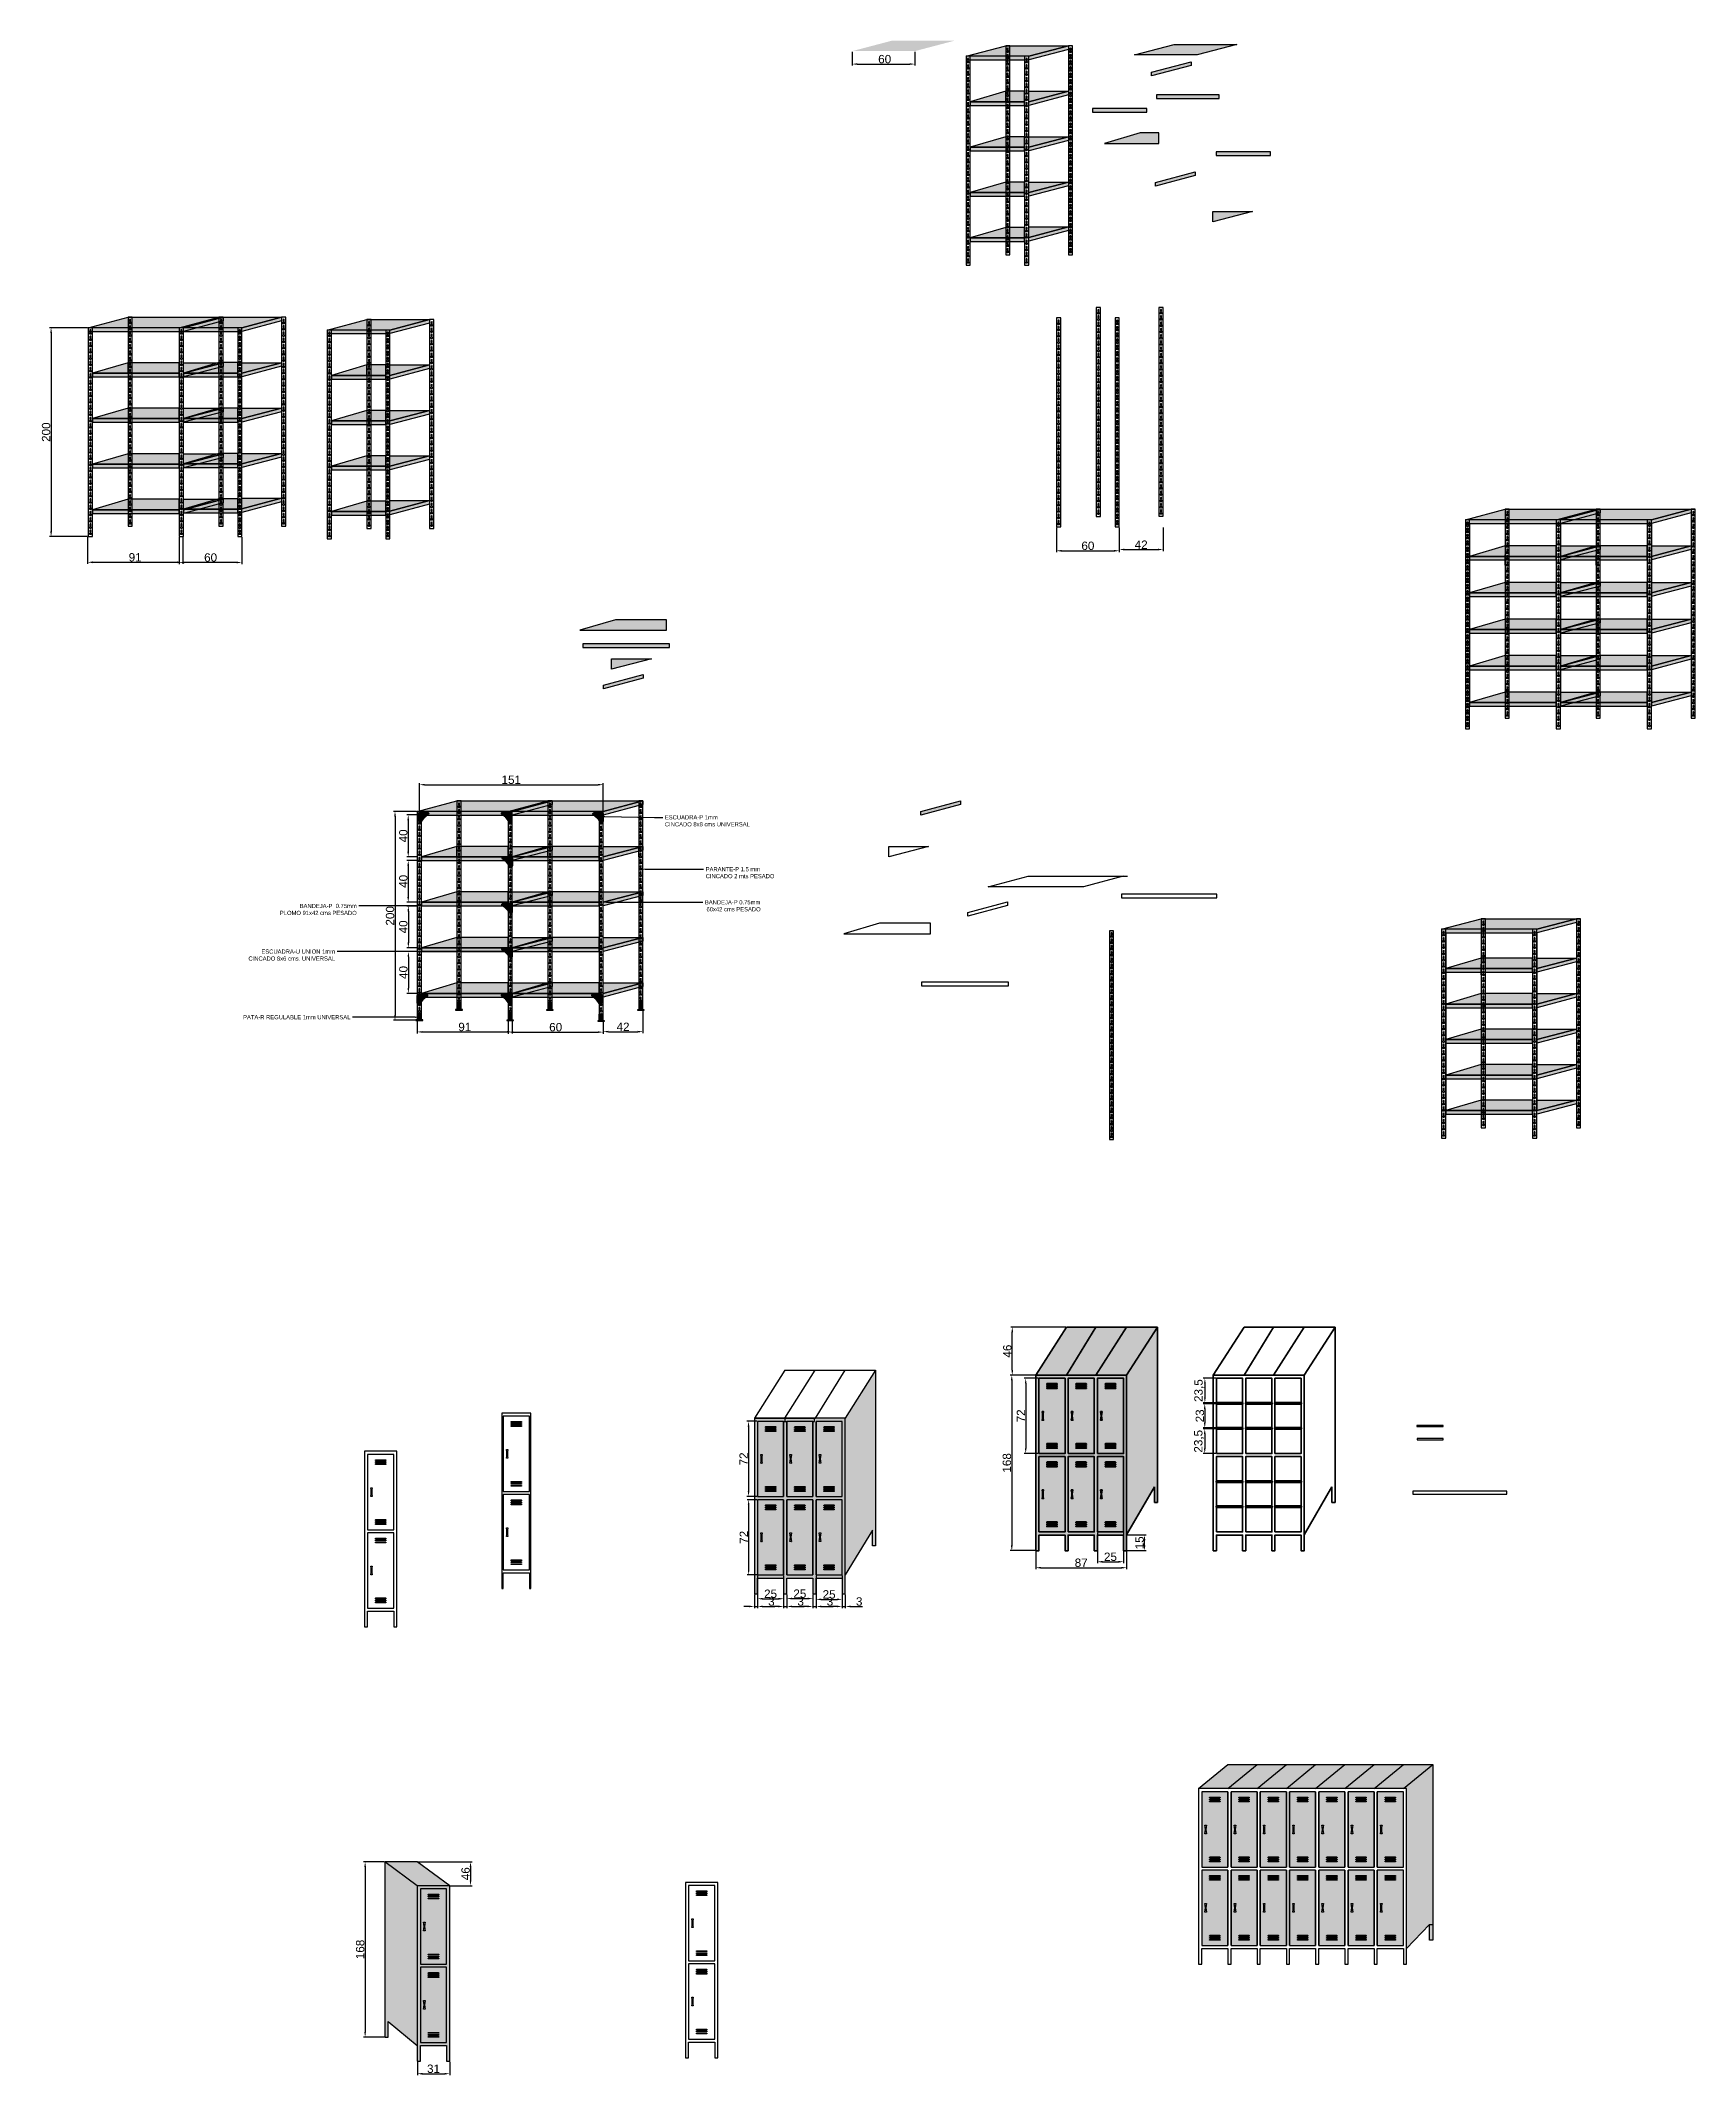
# Model space of a CAD drawing. Header units: millimetres. Extents: x 6614975 to 6624097, y 8742145 to 8746891.
# Drawn here: x 6615868 to 6617451, y 8744454 to 8746401 of the extents above; entities that cross this region are included whole.
import ezdxf
from ezdxf import colors
from ezdxf.entities.mleader import LeaderData, LeaderLine
from ezdxf.math import Vec2, Vec3

# ---------------------------------------------------------------- set-up
doc = ezdxf.new("R2010")
doc.units = ezdxf.units.MM
doc.styles.get("Standard").update_dxf_attribs({"font": 'arial.ttf'})
doc.dimstyles.new('ISO-25', dxfattribs={"dimtxt": 8, "dimasz": 5, "dimexe": 1.5, "dimexo": 0.625, "dimtad": 1, "dimtxsty": 'Standard', "dimcen": 2.5, "dimclrd": 1, "dimclre": 1, "dimclrt": 143, "dimadec": 0, "dimazin": 0, "dimtfac": 1, "dimtmove": 0, "dimatfit": 3, "dimfxl": 1, "dimarcsym": 0})

msp = doc.modelspace()

# ---------------------------------------------------------------- blocks, each defined once
blk = doc.blocks.new('*D3')
at = {"color": 1, "lineweight": -2, "transparency": 16777216}
for p, q in [((6616227.3, 8745663.9), (6616205.2, 8745663.9)), ((6616227.3, 8745463.9), (6616205.2, 8745463.9))]:
    blk.add_line(p, q, dxfattribs=at)
at = {"color": 1, "linetype": 'Continuous', "lineweight": -2, "transparency": 16777216}
blk.add_line((6616206.7, 8745658.9), (6616206.7, 8745468.9), dxfattribs=at)
at = {"color": 1, "transparency": 16777216}
for points in [[(6616205.9, 8745658.9), (6616207.6, 8745658.9), (6616206.7, 8745663.9)], [(6616205.9, 8745468.9), (6616207.6, 8745468.9), (6616206.7, 8745463.9)]]:
    blk.add_solid(points, dxfattribs=at)
at = {"layer": 'Defpoints', "color": 0, "transparency": 16777216}
for p in [(6616228, 8745663.9), (6616206.7, 8745463.9), (6616228, 8745463.9)]:
    blk.add_point(p, dxfattribs=at)
at = {"color": 143, "transparency": 16777216, "insert": (6616202, 8745563.9), "char_height": 8, "attachment_point": 5, "rotation": 90}
blk.add_mtext('200', dxfattribs=at)
blk = doc.blocks.new('*D4')
at = {"color": 1, "lineweight": -2, "transparency": 16777216}
for p, q in [((6616227.3, 8745660.4), (6616217.9, 8745660.4)), ((6616227.3, 8745620.4), (6616217.9, 8745620.4))]:
    blk.add_line(p, q, dxfattribs=at)
at = {"color": 1, "linetype": 'Continuous', "lineweight": -2, "transparency": 16777216}
blk.add_line((6616219.4, 8745655.4), (6616219.4, 8745625.4), dxfattribs=at)
at = {"color": 1, "transparency": 16777216}
for points in [[(6616218.5, 8745655.4), (6616220.2, 8745655.4), (6616219.4, 8745660.4)], [(6616218.5, 8745625.4), (6616220.2, 8745625.4), (6616219.4, 8745620.4)]]:
    blk.add_solid(points, dxfattribs=at)
at = {"layer": 'Defpoints', "color": 0, "transparency": 16777216}
for p in [(6616228, 8745660.4), (6616219.4, 8745620.4), (6616228, 8745620.4)]:
    blk.add_point(p, dxfattribs=at)
at = {"color": 143, "transparency": 16777216, "insert": (6616214.7, 8745640.4), "char_height": 8, "attachment_point": 5, "rotation": 90}
blk.add_mtext('40', dxfattribs=at)
blk = doc.blocks.new('*D5')
at = {"color": 1, "lineweight": -2, "transparency": 16777216}
for p, q in [((6616227.3, 8745616.9), (6616217.9, 8745616.9)), ((6616227.3, 8745576.9), (6616217.9, 8745576.9))]:
    blk.add_line(p, q, dxfattribs=at)
at = {"color": 1, "linetype": 'Continuous', "lineweight": -2, "transparency": 16777216}
blk.add_line((6616219.4, 8745611.9), (6616219.4, 8745581.9), dxfattribs=at)
at = {"color": 1, "transparency": 16777216}
for points in [[(6616218.5, 8745611.9), (6616220.2, 8745611.9), (6616219.4, 8745616.9)], [(6616218.5, 8745581.9), (6616220.2, 8745581.9), (6616219.4, 8745576.9)]]:
    blk.add_solid(points, dxfattribs=at)
at = {"layer": 'Defpoints', "color": 0, "transparency": 16777216}
for p in [(6616228, 8745616.9), (6616219.4, 8745576.9), (6616228, 8745576.9)]:
    blk.add_point(p, dxfattribs=at)
at = {"color": 143, "transparency": 16777216, "insert": (6616214.7, 8745596.9), "char_height": 8, "attachment_point": 5, "rotation": 90}
blk.add_mtext('40', dxfattribs=at)
blk = doc.blocks.new('*D6')
at = {"color": 1, "lineweight": -2, "transparency": 16777216}
for p, q in [((6616227.3, 8745573.3), (6616218, 8745573.3)), ((6616227.3, 8745533.3), (6616218, 8745533.3))]:
    blk.add_line(p, q, dxfattribs=at)
at = {"color": 1, "linetype": 'Continuous', "lineweight": -2, "transparency": 16777216}
blk.add_line((6616219.5, 8745568.3), (6616219.5, 8745538.3), dxfattribs=at)
at = {"color": 1, "transparency": 16777216}
for points in [[(6616218.6, 8745568.3), (6616220.3, 8745568.3), (6616219.5, 8745573.3)], [(6616218.6, 8745538.3), (6616220.3, 8745538.3), (6616219.5, 8745533.3)]]:
    blk.add_solid(points, dxfattribs=at)
at = {"layer": 'Defpoints', "color": 0, "transparency": 16777216}
for p in [(6616228, 8745573.3), (6616219.5, 8745533.3), (6616228, 8745533.3)]:
    blk.add_point(p, dxfattribs=at)
at = {"color": 143, "transparency": 16777216, "insert": (6616214.7, 8745553.3), "char_height": 8, "attachment_point": 5, "rotation": 90}
blk.add_mtext('40', dxfattribs=at)
blk = doc.blocks.new('*D7')
at = {"color": 1, "lineweight": -2, "transparency": 16777216}
for p, q in [((6616227.3, 8745529.7), (6616218, 8745529.7)), ((6616227.3, 8745489.7), (6616218, 8745489.7))]:
    blk.add_line(p, q, dxfattribs=at)
at = {"color": 1, "linetype": 'Continuous', "lineweight": -2, "transparency": 16777216}
blk.add_line((6616219.5, 8745524.7), (6616219.5, 8745494.7), dxfattribs=at)
at = {"color": 1, "transparency": 16777216}
for points in [[(6616218.7, 8745524.7), (6616220.3, 8745524.7), (6616219.5, 8745529.7)], [(6616218.7, 8745494.7), (6616220.3, 8745494.7), (6616219.5, 8745489.7)]]:
    blk.add_solid(points, dxfattribs=at)
at = {"layer": 'Defpoints', "color": 0, "transparency": 16777216}
for p in [(6616228, 8745529.7), (6616219.5, 8745489.7), (6616228, 8745489.7)]:
    blk.add_point(p, dxfattribs=at)
at = {"color": 143, "transparency": 16777216, "insert": (6616214.8, 8745509.7), "char_height": 8, "attachment_point": 5, "rotation": 90}
blk.add_mtext('40', dxfattribs=at)
blk = doc.blocks.new('*D8')
at = {"color": 1, "lineweight": -2, "transparency": 16777216}
for p, q in [((6616228, 8745463.2), (6616228, 8745451.3)), ((6616319, 8745463.2), (6616319, 8745451.3))]:
    blk.add_line(p, q, dxfattribs=at)
at = {"color": 1, "linetype": 'Continuous', "lineweight": -2, "transparency": 16777216}
blk.add_line((6616233, 8745452.8), (6616314, 8745452.8), dxfattribs=at)
at = {"color": 1, "transparency": 16777216}
for points in [[(6616233, 8745453.6), (6616233, 8745451.9), (6616228, 8745452.8)], [(6616314, 8745453.6), (6616314, 8745451.9), (6616319, 8745452.8)]]:
    blk.add_solid(points, dxfattribs=at)
at = {"layer": 'Defpoints', "color": 0, "transparency": 16777216}
for p in [(6616228, 8745463.9), (6616319, 8745463.9), (6616319, 8745452.8)]:
    blk.add_point(p, dxfattribs=at)
at = {"color": 143, "transparency": 16777216, "insert": (6616273.5, 8745457.5), "char_height": 8, "attachment_point": 5}
blk.add_mtext('91', dxfattribs=at)
blk = doc.blocks.new('*D9')
at = {"color": 1, "lineweight": -2, "transparency": 16777216}
for p, q in [((6616899.9, 8745935.5), (6616899.9, 8745913)), ((6616941.9, 8745935.5), (6616941.9, 8745913))]:
    blk.add_line(p, q, dxfattribs=at)
at = {"color": 1, "linetype": 'Continuous', "lineweight": -2, "transparency": 16777216}
blk.add_line((6616904.9, 8745914.5), (6616936.9, 8745914.5), dxfattribs=at)
at = {"color": 1, "transparency": 16777216}
for points in [[(6616904.9, 8745915.3), (6616904.9, 8745913.6), (6616899.9, 8745914.5)], [(6616936.9, 8745915.3), (6616936.9, 8745913.6), (6616941.9, 8745914.5)]]:
    blk.add_solid(points, dxfattribs=at)
at = {"layer": 'Defpoints', "color": 0, "transparency": 16777216}
for p in [(6616899.9, 8745936.1), (6616941.9, 8745936.1), (6616941.9, 8745914.5)]:
    blk.add_point(p, dxfattribs=at)
at = {"color": 143, "transparency": 16777216, "insert": (6616920.9, 8745919.1), "char_height": 8, "attachment_point": 5}
blk.add_mtext('42', dxfattribs=at)
blk = doc.blocks.new('*D10')
at = {"color": 1, "lineweight": -2, "transparency": 16777216}
for p, q in [((6616839.9, 8745935.5), (6616839.9, 8745911.8)), ((6616899.9, 8745935.5), (6616899.9, 8745911.8))]:
    blk.add_line(p, q, dxfattribs=at)
at = {"color": 1, "linetype": 'Continuous', "lineweight": -2, "transparency": 16777216}
blk.add_line((6616844.9, 8745913.3), (6616894.9, 8745913.3), dxfattribs=at)
at = {"color": 1, "transparency": 16777216}
for points in [[(6616844.9, 8745914.1), (6616844.9, 8745912.4), (6616839.9, 8745913.3)], [(6616894.9, 8745914.1), (6616894.9, 8745912.4), (6616899.9, 8745913.3)]]:
    blk.add_solid(points, dxfattribs=at)
at = {"layer": 'Defpoints', "color": 0, "transparency": 16777216}
for p in [(6616839.9, 8745936.1), (6616899.9, 8745936.1), (6616899.9, 8745913.3)]:
    blk.add_point(p, dxfattribs=at)
at = {"color": 143, "transparency": 16777216, "insert": (6616869.9, 8745918), "char_height": 8, "attachment_point": 5}
blk.add_mtext('60', dxfattribs=at)
blk = doc.blocks.new('*D11')
at = {"color": 1, "lineweight": -2, "transparency": 16777216}
for p, q in [((6615912.5, 8746126.8), (6615876, 8746126.8)), ((6615912.5, 8745926.8), (6615876, 8745926.8))]:
    blk.add_line(p, q, dxfattribs=at)
at = {"color": 1, "linetype": 'Continuous', "lineweight": -2, "transparency": 16777216}
blk.add_line((6615877.5, 8746121.8), (6615877.5, 8745931.8), dxfattribs=at)
at = {"color": 1, "transparency": 16777216}
for points in [[(6615876.7, 8746121.8), (6615878.4, 8746121.8), (6615877.5, 8746126.8)], [(6615876.7, 8745931.8), (6615878.4, 8745931.8), (6615877.5, 8745926.8)]]:
    blk.add_solid(points, dxfattribs=at)
at = {"layer": 'Defpoints', "color": 0, "transparency": 16777216}
for p in [(6615913.2, 8746126.8), (6615877.5, 8745926.8), (6615913.2, 8745926.8)]:
    blk.add_point(p, dxfattribs=at)
at = {"color": 143, "transparency": 16777216, "insert": (6615872.8, 8746026.8), "char_height": 8, "attachment_point": 5, "rotation": 90}
blk.add_mtext('200', dxfattribs=at)
blk = doc.blocks.new('*D12')
at = {"color": 1, "lineweight": -2, "transparency": 16777216}
for p, q in [((6615912.5, 8745926.2), (6615912.5, 8745900.8)), ((6616003.5, 8745926.2), (6616003.5, 8745900.8))]:
    blk.add_line(p, q, dxfattribs=at)
at = {"color": 1, "linetype": 'Continuous', "lineweight": -2, "transparency": 16777216}
blk.add_line((6615917.5, 8745902.3), (6615998.5, 8745902.3), dxfattribs=at)
at = {"color": 1, "transparency": 16777216}
for points in [[(6615917.5, 8745903.1), (6615917.5, 8745901.4), (6615912.5, 8745902.3)], [(6615998.5, 8745903.1), (6615998.5, 8745901.4), (6616003.5, 8745902.3)]]:
    blk.add_solid(points, dxfattribs=at)
at = {"layer": 'Defpoints', "color": 0, "transparency": 16777216}
for p in [(6615912.5, 8745926.8), (6616003.5, 8745926.8), (6616003.5, 8745902.3)]:
    blk.add_point(p, dxfattribs=at)
at = {"color": 143, "transparency": 16777216, "insert": (6615958, 8745907), "char_height": 8, "attachment_point": 5}
blk.add_mtext('91', dxfattribs=at)
blk = doc.blocks.new('*D13')
at = {"color": 1, "lineweight": -2, "transparency": 16777216}
for p, q in [((6616000.2, 8745926.2), (6616000.2, 8745900.6)), ((6616060.2, 8745926.2), (6616060.2, 8745900.6))]:
    blk.add_line(p, q, dxfattribs=at)
at = {"color": 1, "linetype": 'Continuous', "lineweight": -2, "transparency": 16777216}
blk.add_line((6616055.2, 8745902.1), (6616005.2, 8745902.1), dxfattribs=at)
at = {"color": 1, "transparency": 16777216}
for points in [[(6616005.2, 8745902.9), (6616005.2, 8745901.3), (6616000.2, 8745902.1)], [(6616055.2, 8745902.9), (6616055.2, 8745901.3), (6616060.2, 8745902.1)]]:
    blk.add_solid(points, dxfattribs=at)
at = {"layer": 'Defpoints', "color": 0, "transparency": 16777216}
for p in [(6616000.2, 8745926.8), (6616060.2, 8745926.8), (6616000.2, 8745902.1)]:
    blk.add_point(p, dxfattribs=at)
at = {"color": 143, "transparency": 16777216, "insert": (6616030.2, 8745906.8), "char_height": 8, "attachment_point": 5}
blk.add_mtext('60', dxfattribs=at)
blk = doc.blocks.new('*D14')
at = {"color": 1, "lineweight": -2, "transparency": 16777216}
for p, q in [((6616315, 8745463.2), (6616315, 8745451.1)), ((6616406, 8745463.2), (6616406, 8745451.1))]:
    blk.add_line(p, q, dxfattribs=at)
at = {"color": 1, "linetype": 'Continuous', "lineweight": -2, "transparency": 16777216}
blk.add_line((6616320, 8745452.6), (6616401, 8745452.6), dxfattribs=at)
at = {"color": 1, "transparency": 16777216}
for points in [[(6616320, 8745453.4), (6616320, 8745451.8), (6616315, 8745452.6)], [(6616401, 8745453.4), (6616401, 8745451.8), (6616406, 8745452.6)]]:
    blk.add_solid(points, dxfattribs=at)
at = {"layer": 'Defpoints', "color": 0, "transparency": 16777216}
for p in [(6616315, 8745463.9), (6616406, 8745463.9), (6616406, 8745452.6)]:
    blk.add_point(p, dxfattribs=at)
at = {"color": 143, "transparency": 16777216, "insert": (6616360.5, 8745457.3), "char_height": 8, "attachment_point": 5}
blk.add_mtext('60', dxfattribs=at)
blk = doc.blocks.new('*D15')
at = {"color": 1, "lineweight": -2, "transparency": 16777216}
for p, q in [((6616444, 8745473.2), (6616444, 8745451.5)), ((6616406, 8745463.2), (6616406, 8745451.5))]:
    blk.add_line(p, q, dxfattribs=at)
at = {"color": 1, "linetype": 'Continuous', "lineweight": -2, "transparency": 16777216}
blk.add_line((6616411, 8745453), (6616439, 8745453), dxfattribs=at)
at = {"color": 1, "transparency": 16777216}
for points in [[(6616411, 8745453.9), (6616411, 8745452.2), (6616406, 8745453)], [(6616439, 8745453.9), (6616439, 8745452.2), (6616444, 8745453)]]:
    blk.add_solid(points, dxfattribs=at)
at = {"layer": 'Defpoints', "color": 0, "transparency": 16777216}
for p in [(6616444, 8745473.9), (6616406, 8745463.9), (6616444, 8745453)]:
    blk.add_point(p, dxfattribs=at)
at = {"color": 143, "transparency": 16777216, "insert": (6616425, 8745457.7), "char_height": 8, "attachment_point": 5}
blk.add_mtext('42', dxfattribs=at)
blk = doc.blocks.new('*D20')
at = {"color": 1, "lineweight": -2, "transparency": 16777216}
for p, q in [((6616553.1, 8745080.1), (6616543.6, 8745080.1)), ((6616553.1, 8745008.1), (6616543.6, 8745008.1))]:
    blk.add_line(p, q, dxfattribs=at)
at = {"color": 1, "linetype": 'Continuous', "lineweight": -2, "transparency": 16777216}
blk.add_line((6616545.1, 8745075.1), (6616545.1, 8745013.1), dxfattribs=at)
at = {"color": 1, "transparency": 16777216}
for points in [[(6616544.3, 8745075.1), (6616545.9, 8745075.1), (6616545.1, 8745080.1)], [(6616544.3, 8745013.1), (6616545.9, 8745013.1), (6616545.1, 8745008.1)]]:
    blk.add_solid(points, dxfattribs=at)
at = {"layer": 'Defpoints', "color": 0, "transparency": 16777216}
for p in [(6616553.7, 8745080.1), (6616545.1, 8745008.1), (6616553.7, 8745008.1)]:
    blk.add_point(p, dxfattribs=at)
at = {"color": 143, "transparency": 16777216, "insert": (6616540.4, 8745044.1), "char_height": 8, "attachment_point": 5, "rotation": 90}
blk.add_mtext('72', dxfattribs=at)
blk = doc.blocks.new('*D21')
at = {"color": 1, "lineweight": -2, "transparency": 16777216}
for p, q in [((6616553.1, 8745005.1), (6616543.7, 8745005.1)), ((6616553.1, 8744933.1), (6616543.7, 8744933.1))]:
    blk.add_line(p, q, dxfattribs=at)
at = {"color": 1, "linetype": 'Continuous', "lineweight": -2, "transparency": 16777216}
blk.add_line((6616545.2, 8745000.1), (6616545.2, 8744938.1), dxfattribs=at)
at = {"color": 1, "transparency": 16777216}
for points in [[(6616544.4, 8745000.1), (6616546, 8745000.1), (6616545.2, 8745005.1)], [(6616544.4, 8744938.1), (6616546, 8744938.1), (6616545.2, 8744933.1)]]:
    blk.add_solid(points, dxfattribs=at)
at = {"layer": 'Defpoints', "color": 0, "transparency": 16777216}
for p in [(6616553.7, 8745005.1), (6616545.2, 8744933.1), (6616553.7, 8744933.1)]:
    blk.add_point(p, dxfattribs=at)
at = {"color": 143, "transparency": 16777216, "insert": (6616540.6, 8744969.1), "char_height": 8, "attachment_point": 5, "rotation": 90}
blk.add_mtext('72', dxfattribs=at)
blk = doc.blocks.new('*D22')
at = {"color": 1, "lineweight": -2, "transparency": 16777216}
for p, q in [((6616553.7, 8744932.4), (6616553.7, 8744908.8)), ((6616578.7, 8744932.4), (6616578.7, 8744908.8))]:
    blk.add_line(p, q, dxfattribs=at)
at = {"color": 1, "linetype": 'Continuous', "lineweight": -2, "transparency": 16777216}
blk.add_line((6616558.7, 8744910.3), (6616573.7, 8744910.3), dxfattribs=at)
at = {"color": 1, "transparency": 16777216}
for points in [[(6616558.7, 8744911.1), (6616558.7, 8744909.4), (6616553.7, 8744910.3)], [(6616573.7, 8744911.1), (6616573.7, 8744909.4), (6616578.7, 8744910.3)]]:
    blk.add_solid(points, dxfattribs=at)
at = {"layer": 'Defpoints', "color": 0, "transparency": 16777216}
for p in [(6616553.7, 8744933.1), (6616578.7, 8744933.1), (6616578.7, 8744910.3)]:
    blk.add_point(p, dxfattribs=at)
at = {"color": 143, "transparency": 16777216, "insert": (6616566.2, 8744915), "char_height": 8, "attachment_point": 5}
blk.add_mtext('25', dxfattribs=at)
blk = doc.blocks.new('*D23')
at = {"color": 1, "lineweight": -2, "transparency": 16777216}
for p, q in [((6616609.7, 8744932.4), (6616609.7, 8744908.2)), ((6616634.7, 8744932.4), (6616634.7, 8744908.2))]:
    blk.add_line(p, q, dxfattribs=at)
at = {"color": 1, "linetype": 'Continuous', "lineweight": -2, "transparency": 16777216}
blk.add_line((6616614.7, 8744909.7), (6616629.7, 8744909.7), dxfattribs=at)
at = {"color": 1, "transparency": 16777216}
for points in [[(6616614.7, 8744910.5), (6616614.7, 8744908.8), (6616609.7, 8744909.7)], [(6616629.7, 8744910.5), (6616629.7, 8744908.8), (6616634.7, 8744909.7)]]:
    blk.add_solid(points, dxfattribs=at)
at = {"layer": 'Defpoints', "color": 0, "transparency": 16777216}
for p in [(6616609.7, 8744933.1), (6616634.7, 8744933.1), (6616634.7, 8744909.7)]:
    blk.add_point(p, dxfattribs=at)
at = {"color": 143, "transparency": 16777216, "insert": (6616622.2, 8744914.4), "char_height": 8, "attachment_point": 5}
blk.add_mtext('25', dxfattribs=at)
blk = doc.blocks.new('*D24')
at = {"color": 1, "lineweight": -2, "transparency": 16777216}
for p, q in [((6616581.7, 8744914.4), (6616581.7, 8744908.9)), ((6616606.7, 8744914.4), (6616606.7, 8744908.9))]:
    blk.add_line(p, q, dxfattribs=at)
at = {"color": 1, "linetype": 'Continuous', "lineweight": -2, "transparency": 16777216}
blk.add_line((6616586.7, 8744910.4), (6616601.7, 8744910.4), dxfattribs=at)
at = {"color": 1, "transparency": 16777216}
for points in [[(6616586.7, 8744911.3), (6616586.7, 8744909.6), (6616581.7, 8744910.4)], [(6616601.7, 8744911.3), (6616601.7, 8744909.6), (6616606.7, 8744910.4)]]:
    blk.add_solid(points, dxfattribs=at)
at = {"layer": 'Defpoints', "color": 0, "transparency": 16777216}
for p in [(6616581.7, 8744915.1), (6616606.7, 8744915.1), (6616606.7, 8744910.4)]:
    blk.add_point(p, dxfattribs=at)
at = {"color": 143, "transparency": 16777216, "insert": (6616594.2, 8744915.1), "char_height": 8, "attachment_point": 5}
blk.add_mtext('25', dxfattribs=at)
blk = doc.blocks.new('*D25')
at = {"color": 1, "linetype": 'Continuous', "lineweight": -2, "transparency": 16777216}
for p, q in [((6616573.7, 8744902.9), (6616568.7, 8744902.9)), ((6616578.7, 8744902.9), (6616581.7, 8744902.9)), ((6616586.7, 8744902.9), (6616598.2, 8744902.9))]:
    blk.add_line(p, q, dxfattribs=at)
at = {"color": 1, "lineweight": -2, "transparency": 16777216}
for p, q in [((6616578.7, 8744914.4), (6616578.7, 8744901.4)), ((6616581.7, 8744914.4), (6616581.7, 8744901.4))]:
    blk.add_line(p, q, dxfattribs=at)
at = {"color": 1, "transparency": 16777216}
for points in [[(6616573.7, 8744903.7), (6616573.7, 8744902.1), (6616578.7, 8744902.9)], [(6616586.7, 8744903.7), (6616586.7, 8744902.1), (6616581.7, 8744902.9)]]:
    blk.add_solid(points, dxfattribs=at)
at = {"layer": 'Defpoints', "color": 0, "transparency": 16777216}
for p in [(6616578.7, 8744915.1), (6616581.7, 8744915.1), (6616581.7, 8744902.9)]:
    blk.add_point(p, dxfattribs=at)
at = {"color": 143, "transparency": 16777216, "insert": (6616595, 8744907.6), "char_height": 8, "attachment_point": 5}
blk.add_mtext('3', dxfattribs=at)
blk = doc.blocks.new('*D26')
at = {"color": 1, "linetype": 'Continuous', "lineweight": -2, "transparency": 16777216}
for p, q in [((6616601.7, 8744902.9), (6616596.7, 8744902.9)), ((6616606.7, 8744902.9), (6616609.7, 8744902.9)), ((6616614.7, 8744902.9), (6616626.2, 8744902.9))]:
    blk.add_line(p, q, dxfattribs=at)
at = {"color": 1, "lineweight": -2, "transparency": 16777216}
for p, q in [((6616606.7, 8744914.4), (6616606.7, 8744901.4)), ((6616609.7, 8744914.4), (6616609.7, 8744901.4))]:
    blk.add_line(p, q, dxfattribs=at)
at = {"color": 1, "transparency": 16777216}
for points in [[(6616601.7, 8744903.7), (6616601.7, 8744902.1), (6616606.7, 8744902.9)], [(6616614.7, 8744903.7), (6616614.7, 8744902.1), (6616609.7, 8744902.9)]]:
    blk.add_solid(points, dxfattribs=at)
at = {"layer": 'Defpoints', "color": 0, "transparency": 16777216}
for p in [(6616606.7, 8744915.1), (6616609.7, 8744915.1), (6616609.7, 8744902.9)]:
    blk.add_point(p, dxfattribs=at)
at = {"color": 143, "transparency": 16777216, "insert": (6616623, 8744907.6), "char_height": 8, "attachment_point": 5}
blk.add_mtext('3', dxfattribs=at)
blk = doc.blocks.new('*D27')
at = {"color": 1, "linetype": 'Continuous', "lineweight": -2, "transparency": 16777216}
for p, q in [((6616629.7, 8744902.9), (6616624.7, 8744902.9)), ((6616634.7, 8744902.9), (6616637.7, 8744902.9)), ((6616642.7, 8744902.9), (6616654.2, 8744902.9))]:
    blk.add_line(p, q, dxfattribs=at)
at = {"color": 1, "lineweight": -2, "transparency": 16777216}
for p, q in [((6616634.7, 8744914.4), (6616634.7, 8744901.4)), ((6616637.7, 8744914.4), (6616637.7, 8744901.4))]:
    blk.add_line(p, q, dxfattribs=at)
at = {"color": 1, "transparency": 16777216}
for points in [[(6616629.7, 8744903.7), (6616629.7, 8744902.1), (6616634.7, 8744902.9)], [(6616642.7, 8744903.7), (6616642.7, 8744902.1), (6616637.7, 8744902.9)]]:
    blk.add_solid(points, dxfattribs=at)
at = {"layer": 'Defpoints', "color": 0, "transparency": 16777216}
for p in [(6616634.7, 8744915.1), (6616637.7, 8744915.1), (6616637.7, 8744902.9)]:
    blk.add_point(p, dxfattribs=at)
at = {"color": 143, "transparency": 16777216, "insert": (6616651, 8744907.6), "char_height": 8, "attachment_point": 5}
blk.add_mtext('3', dxfattribs=at)
blk = doc.blocks.new('*D28')
at = {"color": 1, "linetype": 'Continuous', "lineweight": -2, "transparency": 16777216}
for p, q in [((6616545.7, 8744902.9), (6616540.7, 8744902.9)), ((6616550.7, 8744902.9), (6616553.7, 8744902.9)), ((6616558.7, 8744902.9), (6616570.2, 8744902.9))]:
    blk.add_line(p, q, dxfattribs=at)
at = {"color": 1, "lineweight": -2, "transparency": 16777216}
for p, q in [((6616550.7, 8744914.4), (6616550.7, 8744901.4)), ((6616553.7, 8744914.4), (6616553.7, 8744901.4))]:
    blk.add_line(p, q, dxfattribs=at)
at = {"color": 1, "transparency": 16777216}
for points in [[(6616545.7, 8744903.7), (6616545.7, 8744902.1), (6616550.7, 8744902.9)], [(6616558.7, 8744903.7), (6616558.7, 8744902.1), (6616553.7, 8744902.9)]]:
    blk.add_solid(points, dxfattribs=at)
at = {"layer": 'Defpoints', "color": 0, "transparency": 16777216}
for p in [(6616550.7, 8744915.1), (6616553.7, 8744915.1), (6616553.7, 8744902.9)]:
    blk.add_point(p, dxfattribs=at)
at = {"color": 143, "transparency": 16777216, "insert": (6616567, 8744907.6), "char_height": 8, "attachment_point": 5}
blk.add_mtext('3', dxfattribs=at)
blk = doc.blocks.new('*D30')
at = {"color": 1, "lineweight": -2, "transparency": 16777216}
for p, q in [((6616819.4, 8745124.3), (6616795.6, 8745124.3)), ((6616819.4, 8744956.3), (6616795.6, 8744956.3))]:
    blk.add_line(p, q, dxfattribs=at)
at = {"color": 1, "linetype": 'Continuous', "lineweight": -2, "transparency": 16777216}
blk.add_line((6616797.1, 8745119.3), (6616797.1, 8744961.3), dxfattribs=at)
at = {"color": 1, "transparency": 16777216}
for points in [[(6616796.2, 8745119.3), (6616797.9, 8745119.3), (6616797.1, 8745124.3)], [(6616796.2, 8744961.3), (6616797.9, 8744961.3), (6616797.1, 8744956.3)]]:
    blk.add_solid(points, dxfattribs=at)
at = {"layer": 'Defpoints', "color": 0, "transparency": 16777216}
for p in [(6616820, 8745124.3), (6616797.1, 8744956.3), (6616820, 8744956.3)]:
    blk.add_point(p, dxfattribs=at)
at = {"color": 143, "transparency": 16777216, "insert": (6616792.4, 8745040.3), "char_height": 8, "attachment_point": 5, "rotation": 90}
blk.add_mtext('168', dxfattribs=at)
blk = doc.blocks.new('*D31')
at = {"color": 1, "lineweight": -2, "transparency": 16777216}
for p, q in [((6616822.4, 8745121.3), (6616808.9, 8745121.3)), ((6616822.4, 8745049.3), (6616808.9, 8745049.3))]:
    blk.add_line(p, q, dxfattribs=at)
at = {"color": 1, "linetype": 'Continuous', "lineweight": -2, "transparency": 16777216}
blk.add_line((6616810.4, 8745116.3), (6616810.4, 8745054.3), dxfattribs=at)
at = {"color": 1, "transparency": 16777216}
for points in [[(6616809.6, 8745116.3), (6616811.2, 8745116.3), (6616810.4, 8745121.3)], [(6616809.6, 8745054.3), (6616811.2, 8745054.3), (6616810.4, 8745049.3)]]:
    blk.add_solid(points, dxfattribs=at)
at = {"layer": 'Defpoints', "color": 0, "transparency": 16777216}
for p in [(6616823, 8745121.3), (6616810.4, 8745049.3), (6616823, 8745049.3)]:
    blk.add_point(p, dxfattribs=at)
at = {"color": 143, "transparency": 16777216, "insert": (6616805.8, 8745085.3), "char_height": 8, "attachment_point": 5, "rotation": 90}
blk.add_mtext('72', dxfattribs=at)
blk = doc.blocks.new('*D32')
at = {"color": 1, "lineweight": -2, "transparency": 16777216}
for p, q in [((6616848.9, 8745170.3), (6616796, 8745170.3)), ((6616819.4, 8745124.3), (6616796, 8745124.3))]:
    blk.add_line(p, q, dxfattribs=at)
at = {"color": 1, "linetype": 'Continuous', "lineweight": -2, "transparency": 16777216}
blk.add_line((6616797.5, 8745129.3), (6616797.5, 8745165.3), dxfattribs=at)
at = {"color": 1, "transparency": 16777216}
for points in [[(6616796.7, 8745165.3), (6616798.4, 8745165.3), (6616797.5, 8745170.3)], [(6616796.7, 8745129.3), (6616798.4, 8745129.3), (6616797.5, 8745124.3)]]:
    blk.add_solid(points, dxfattribs=at)
at = {"layer": 'Defpoints', "color": 0, "transparency": 16777216}
for p in [(6616797.5, 8745170.3), (6616849.5, 8745170.3), (6616820, 8745124.3)]:
    blk.add_point(p, dxfattribs=at)
at = {"color": 143, "transparency": 16777216, "insert": (6616792.8, 8745147.3), "char_height": 8, "attachment_point": 5, "rotation": 90}
blk.add_mtext('46', dxfattribs=at)
blk = doc.blocks.new('*D33')
at = {"color": 1, "lineweight": -2, "transparency": 16777216}
for p, q in [((6616879, 8744973.6), (6616879, 8744944.2)), ((6616904, 8744973.6), (6616904, 8744944.2))]:
    blk.add_line(p, q, dxfattribs=at)
at = {"color": 1, "linetype": 'Continuous', "lineweight": -2, "transparency": 16777216}
blk.add_line((6616884, 8744945.7), (6616899, 8744945.7), dxfattribs=at)
at = {"color": 1, "transparency": 16777216}
for points in [[(6616884, 8744946.5), (6616884, 8744944.8), (6616879, 8744945.7)], [(6616899, 8744946.5), (6616899, 8744944.8), (6616904, 8744945.7)]]:
    blk.add_solid(points, dxfattribs=at)
at = {"layer": 'Defpoints', "color": 0, "transparency": 16777216}
for p in [(6616879, 8744974.3), (6616904, 8744974.3), (6616904, 8744945.7)]:
    blk.add_point(p, dxfattribs=at)
at = {"color": 143, "transparency": 16777216, "insert": (6616891.5, 8744950.4), "char_height": 8, "attachment_point": 5}
blk.add_mtext('25', dxfattribs=at)
blk = doc.blocks.new('*D34')
at = {"color": 1, "lineweight": -2, "transparency": 16777216}
for p, q in [((6616907.6, 8744971.3), (6616925.6, 8744971.3)), ((6616907.6, 8744956.3), (6616925.6, 8744956.3))]:
    blk.add_line(p, q, dxfattribs=at)
at = {"color": 1, "linetype": 'Continuous', "lineweight": -2, "transparency": 16777216}
blk.add_line((6616924.1, 8744961.3), (6616924.1, 8744966.3), dxfattribs=at)
at = {"color": 1, "transparency": 16777216}
for points in [[(6616923.3, 8744966.3), (6616924.9, 8744966.3), (6616924.1, 8744971.3)], [(6616923.3, 8744961.3), (6616924.9, 8744961.3), (6616924.1, 8744956.3)]]:
    blk.add_solid(points, dxfattribs=at)
at = {"layer": 'Defpoints', "color": 0, "transparency": 16777216}
for p in [(6616907, 8744971.3), (6616924.1, 8744971.3), (6616907, 8744956.3)]:
    blk.add_point(p, dxfattribs=at)
at = {"color": 143, "transparency": 16777216, "insert": (6616919.4, 8744963.8), "char_height": 8, "attachment_point": 5, "rotation": 90}
blk.add_mtext('15', dxfattribs=at)
blk = doc.blocks.new('*D35')
at = {"color": 1, "lineweight": -2, "transparency": 16777216}
for p, q in [((6616820, 8744955.6), (6616820, 8744938.5)), ((6616907, 8744955.6), (6616907, 8744938.5))]:
    blk.add_line(p, q, dxfattribs=at)
at = {"color": 1, "linetype": 'Continuous', "lineweight": -2, "transparency": 16777216}
blk.add_line((6616825, 8744940), (6616902, 8744940), dxfattribs=at)
at = {"color": 1, "transparency": 16777216}
for points in [[(6616825, 8744940.8), (6616825, 8744939.1), (6616820, 8744940)], [(6616902, 8744940.8), (6616902, 8744939.1), (6616907, 8744940)]]:
    blk.add_solid(points, dxfattribs=at)
at = {"layer": 'Defpoints', "color": 0, "transparency": 16777216}
for p in [(6616820, 8744956.3), (6616907, 8744956.3), (6616907, 8744940)]:
    blk.add_point(p, dxfattribs=at)
at = {"color": 143, "transparency": 16777216, "insert": (6616863.5, 8744944.7), "char_height": 8, "attachment_point": 5}
blk.add_mtext('87', dxfattribs=at)
blk = doc.blocks.new('*D84')
at = {"color": 1, "lineweight": -2, "transparency": 16777216}
for p, q in [((6616992.3, 8745121.3), (6616980.4, 8745121.3)), ((6616992.3, 8745097.8), (6616980.4, 8745097.8))]:
    blk.add_line(p, q, dxfattribs=at)
at = {"color": 1, "linetype": 'Continuous', "lineweight": -2, "transparency": 16777216}
blk.add_line((6616981.9, 8745116.3), (6616981.9, 8745102.8), dxfattribs=at)
at = {"color": 1, "transparency": 16777216}
for points in [[(6616981.1, 8745116.3), (6616982.7, 8745116.3), (6616981.9, 8745121.3)], [(6616981.1, 8745102.8), (6616982.7, 8745102.8), (6616981.9, 8745097.8)]]:
    blk.add_solid(points, dxfattribs=at)
at = {"layer": 'Defpoints', "color": 0, "transparency": 16777216}
for p in [(6616993, 8745121.3), (6616981.9, 8745097.8), (6616993, 8745097.8)]:
    blk.add_point(p, dxfattribs=at)
at = {"color": 143, "transparency": 16777216, "insert": (6616976.5, 8745109.5), "char_height": 8, "attachment_point": 5, "rotation": 90}
blk.add_mtext('23,5', dxfattribs=at)
blk = doc.blocks.new('*D85')
at = {"color": 1, "lineweight": -2, "transparency": 16777216}
for p, q in [((6616992.3, 8745096.8), (6616980.3, 8745096.8)), ((6616992.3, 8745073.8), (6616980.3, 8745073.8))]:
    blk.add_line(p, q, dxfattribs=at)
at = {"color": 1, "linetype": 'Continuous', "lineweight": -2, "transparency": 16777216}
blk.add_line((6616981.8, 8745091.8), (6616981.8, 8745078.8), dxfattribs=at)
at = {"color": 1, "transparency": 16777216}
for points in [[(6616980.9, 8745091.8), (6616982.6, 8745091.8), (6616981.8, 8745096.8)], [(6616980.9, 8745078.8), (6616982.6, 8745078.8), (6616981.8, 8745073.8)]]:
    blk.add_solid(points, dxfattribs=at)
at = {"layer": 'Defpoints', "color": 0, "transparency": 16777216}
for p in [(6616993, 8745096.8), (6616981.8, 8745073.8), (6616993, 8745073.8)]:
    blk.add_point(p, dxfattribs=at)
at = {"color": 143, "transparency": 16777216, "insert": (6616977.1, 8745085.3), "char_height": 8, "attachment_point": 5, "rotation": 90}
blk.add_mtext('23', dxfattribs=at)
blk = doc.blocks.new('*D86')
at = {"color": 1, "lineweight": -2, "transparency": 16777216}
for p, q in [((6616992.3, 8745072.8), (6616980.3, 8745072.8)), ((6616992.3, 8745049.3), (6616980.3, 8745049.3))]:
    blk.add_line(p, q, dxfattribs=at)
at = {"color": 1, "linetype": 'Continuous', "lineweight": -2, "transparency": 16777216}
blk.add_line((6616981.8, 8745067.8), (6616981.8, 8745054.3), dxfattribs=at)
at = {"color": 1, "transparency": 16777216}
for points in [[(6616980.9, 8745067.8), (6616982.6, 8745067.8), (6616981.8, 8745072.8)], [(6616980.9, 8745054.3), (6616982.6, 8745054.3), (6616981.8, 8745049.3)]]:
    blk.add_solid(points, dxfattribs=at)
at = {"layer": 'Defpoints', "color": 0, "transparency": 16777216}
for p in [(6616993, 8745072.8), (6616981.8, 8745049.3), (6616993, 8745049.3)]:
    blk.add_point(p, dxfattribs=at)
at = {"color": 143, "transparency": 16777216, "insert": (6616976.3, 8745061), "char_height": 8, "attachment_point": 5, "rotation": 90}
blk.add_mtext('23,5', dxfattribs=at)
blk = doc.blocks.new('*D87')
at = {"color": 1, "lineweight": -2, "transparency": 16777216}
for p, q in [((6616196.4, 8744658.6), (6616176.6, 8744658.6)), ((6616196.4, 8744490.6), (6616176.6, 8744490.6))]:
    blk.add_line(p, q, dxfattribs=at)
at = {"color": 1, "linetype": 'Continuous', "lineweight": -2, "transparency": 16777216}
blk.add_line((6616178.1, 8744653.6), (6616178.1, 8744495.6), dxfattribs=at)
at = {"color": 1, "transparency": 16777216}
for points in [[(6616177.3, 8744653.6), (6616178.9, 8744653.6), (6616178.1, 8744658.6)], [(6616177.3, 8744495.6), (6616178.9, 8744495.6), (6616178.1, 8744490.6)]]:
    blk.add_solid(points, dxfattribs=at)
at = {"layer": 'Defpoints', "color": 0, "transparency": 16777216}
for p in [(6616197.1, 8744658.6), (6616178.1, 8744490.6), (6616197.1, 8744490.6)]:
    blk.add_point(p, dxfattribs=at)
at = {"color": 143, "transparency": 16777216, "insert": (6616173.4, 8744574.6), "char_height": 8, "attachment_point": 5, "rotation": 90}
blk.add_mtext('168', dxfattribs=at)
blk = doc.blocks.new('*D88')
at = {"color": 1, "lineweight": -2, "transparency": 16777216}
for p, q in [((6616228.1, 8744467), (6616228.1, 8744454.2)), ((6616259.1, 8744467), (6616259.1, 8744454.2))]:
    blk.add_line(p, q, dxfattribs=at)
at = {"color": 1, "linetype": 'Continuous', "lineweight": -2, "transparency": 16777216}
blk.add_line((6616233.1, 8744455.7), (6616254.1, 8744455.7), dxfattribs=at)
at = {"color": 1, "transparency": 16777216}
for points in [[(6616233.1, 8744456.5), (6616233.1, 8744454.8), (6616228.1, 8744455.7)], [(6616254.1, 8744456.5), (6616254.1, 8744454.8), (6616259.1, 8744455.7)]]:
    blk.add_solid(points, dxfattribs=at)
at = {"layer": 'Defpoints', "color": 0, "transparency": 16777216}
for p in [(6616228.1, 8744467.6), (6616259.1, 8744467.6), (6616259.1, 8744455.7)]:
    blk.add_point(p, dxfattribs=at)
at = {"color": 143, "transparency": 16777216, "insert": (6616243.6, 8744460.4), "char_height": 8, "attachment_point": 5}
blk.add_mtext('31', dxfattribs=at)
blk = doc.blocks.new('*D89')
at = {"color": 1, "lineweight": -2, "transparency": 16777216}
for p, q in [((6616228.7, 8744658.6), (6616280.5, 8744658.6)), ((6616259.7, 8744635.6), (6616280.5, 8744635.6))]:
    blk.add_line(p, q, dxfattribs=at)
at = {"color": 1, "linetype": 'Continuous', "lineweight": -2, "transparency": 16777216}
blk.add_line((6616279, 8744653.6), (6616279, 8744640.6), dxfattribs=at)
at = {"color": 1, "transparency": 16777216}
for points in [[(6616278.2, 8744653.6), (6616279.8, 8744653.6), (6616279, 8744658.6)], [(6616278.2, 8744640.6), (6616279.8, 8744640.6), (6616279, 8744635.6)]]:
    blk.add_solid(points, dxfattribs=at)
at = {"layer": 'Defpoints', "color": 0, "transparency": 16777216}
for p in [(6616228.1, 8744658.6), (6616259.1, 8744635.6), (6616279, 8744635.6)]:
    blk.add_point(p, dxfattribs=at)
at = {"color": 143, "transparency": 16777216, "insert": (6616274.3, 8744647.1), "char_height": 8, "attachment_point": 5, "rotation": 90}
blk.add_mtext('46', dxfattribs=at)
blk = doc.blocks.new('*D239')
at = {"color": 1, "lineweight": -2, "transparency": 16777216}
for p, q in [((6616230, 8745665), (6616230, 8745690.9)), ((6616406, 8745664.5), (6616406, 8745690.9))]:
    blk.add_line(p, q, dxfattribs=at)
at = {"color": 1, "linetype": 'Continuous', "lineweight": -2, "transparency": 16777216}
blk.add_line((6616235, 8745689.4), (6616401, 8745689.4), dxfattribs=at)
at = {"color": 1, "transparency": 16777216}
for points in [[(6616235, 8745690.2), (6616235, 8745688.6), (6616230, 8745689.4)], [(6616401, 8745690.2), (6616401, 8745688.6), (6616406, 8745689.4)]]:
    blk.add_solid(points, dxfattribs=at)
at = {"layer": 'Defpoints', "color": 0, "transparency": 16777216}
for p in [(6616406, 8745689.4), (6616230, 8745664.4), (6616406, 8745663.9)]:
    blk.add_point(p, dxfattribs=at)
at = {"color": 143, "transparency": 16777216, "insert": (6616318, 8745694.1), "char_height": 8, "attachment_point": 5}
blk.add_mtext('151', dxfattribs=at)
blk = doc.blocks.new('UNION-R')
at = {"true_color": 0x939598}
h = blk.add_hatch(color=252, dxfattribs=at)
h.dxf.hatch_style = 1
h.paths.add_polyline_path([(-8.1, 0.4, 0.631348), (-9.2, -2, -0.142591), (-2.3, -8.8, 0.79062), (0.4, -8.1), (0.4, -1, 0.414), (-1, 0.4)])
h.paths.add_polyline_path([(-1.3, -0.7, -1), (-0.1, -0.7, -1)], flags=16)
h.paths.add_polyline_path([(-7.4, -1.4), (-8.2, -1.4, -0.736995), (-8.2, -0.6), (-7.4, -0.6, -1)], flags=16)
h.paths.add_polyline_path([(-0.6, -7.4), (-0.6, -8.3, -1), (-1.5, -8.3), (-1.5, -7.4, -0.736995)], flags=16)
at = {"true_color": 0xffffff}
h = blk.add_hatch(color=7, dxfattribs=at)
h.dxf.hatch_style = 1
h.paths.add_polyline_path([(-8.1, 0.4, 0.631348), (-9.2, -2, -0.142591), (-2.3, -8.8, 0.79062), (0.4, -8.1), (0.4, -1, 0.414), (-1, 0.4)])
h.paths.add_polyline_path([(-7.4, -1.4), (-8.2, -1.4, -0.736995), (-8.2, -0.6), (-7.4, -0.6, -1)], flags=16)
h.paths.add_polyline_path([(-0.1, -0.7, -1), (-1.3, -0.7, -1)], flags=16)
h.paths.add_polyline_path([(-0.6, -7.4), (-0.6, -8.3, -1), (-1.5, -8.3), (-1.5, -7.4, -0.736995)], flags=16)
for points in [[(0.4, -8.1, -0.79062), (-2.3, -8.8, 0.142591), (-9.2, -2, -0.631348), (-8.1, 0.4), (-1, 0.4, -0.414214), (0.4, -1), (0.4, -8.1)], [(-7.4, -0.6, -1), (-7.4, -1.4), (-8.2, -1.4, -0.736995), (-8.2, -0.6), (-7.4, -0.6)], [(-0.6, -8.3, -1), (-1.5, -8.3), (-1.5, -7.4, -0.736995), (-0.6, -7.4), (-0.6, -8.3)]]:
    blk.add_lwpolyline(points, format="xyb")
blk.add_circle((-0.7, -0.7), 0.581)
blk = doc.blocks.new('PATA-RR')
at = {"true_color": 0x636466}
h = blk.add_hatch(color=251, dxfattribs=at)
h.dxf.hatch_style = 1
h.paths.add_polyline_path([(5.2, 7), (1.2, 7), (1.2, 0.5), (5.2, 0.5)])
h.paths.add_polyline_path([(3.8, 2.1, -1), (2.8, 2.1), (2.8, 3.1, -1), (3.8, 3.1)], flags=16)
h.paths.add_polyline_path([(2.7, 4.9), (2.7, 5.9, -1), (3.7, 5.9), (3.7, 4.9, -1)], flags=16)
h.paths.add_polyline_path([(6.5, 0.5), (0, 0.5), (0, 0), (6.5, 0)])
for points in [[(0, 0), (6.5, 0), (6.5, 0.5), (0, 0.5)], [(1.2, 0.5), (5.2, 0.5), (5.2, 7), (1.2, 7)]]:
    blk.add_lwpolyline(points, close=True)
for points in [[(2.7, 4.9, 1), (3.7, 4.9), (3.7, 5.9, 1), (2.7, 5.9)], [(2.8, 2.1, 1), (3.8, 2.1), (3.8, 3.1, 1), (2.8, 3.1)]]:
    blk.add_lwpolyline(points, format="xyb", close=True)
blk = doc.blocks.new('*D257')
at = {"color": 1, "lineweight": -2, "transparency": 16777216}
for p, q in [((6616644.3, 8746390.9), (6616644.3, 8746377.6)), ((6616704.3, 8746390.9), (6616704.3, 8746377.6))]:
    blk.add_line(p, q, dxfattribs=at)
at = {"color": 1, "linetype": 'Continuous', "lineweight": -2, "transparency": 16777216}
blk.add_line((6616649.3, 8746379.1), (6616699.3, 8746379.1), dxfattribs=at)
at = {"color": 1, "transparency": 16777216}
for points in [[(6616649.3, 8746379.9), (6616649.3, 8746378.3), (6616644.3, 8746379.1)], [(6616699.3, 8746379.9), (6616699.3, 8746378.3), (6616704.3, 8746379.1)]]:
    blk.add_solid(points, dxfattribs=at)
at = {"layer": 'Defpoints', "color": 0, "transparency": 16777216}
for p in [(6616644.3, 8746391.5), (6616704.3, 8746391.5), (6616704.3, 8746379.1)]:
    blk.add_point(p, dxfattribs=at)
at = {"color": 143, "transparency": 16777216, "insert": (6616675.4, 8746383.8), "char_height": 8, "attachment_point": 5}
blk.add_mtext('60', dxfattribs=at)

# ---------------------------------------------------------------- dimensions: what is measured, and where the dimension line sits
at = {"color": 7, "true_color": 0xffffff}
dim = msp.add_linear_dim(base=(6616704.27, 8746379.09), p1=(6616644.27, 8746391.482), p2=(6616704.27, 8746391.481), dimstyle='ISO-25', dxfattribs=at)
dim.commit()
dim.dimension.update_dxf_attribs({"geometry": '*D257', "text_midpoint": (6616675.358, 8746379.09), "dimtype": 160})
for base, p1, p2, picture, middle in [((6615877.526, 8745926.805), (6615913.159, 8746126.805), (6615913.159, 8745926.805), '*D11', (6615872.817, 8746026.805)), ((6616206.738, 8745463.864), (6616227.975, 8745663.864), (6616227.975, 8745463.864), '*D3', (6616202.029, 8745563.864)), ((6616219.366, 8745620.368), (6616227.975, 8745660.364), (6616227.975, 8745620.368), '*D4', (6616214.656, 8745640.366)), ((6616219.368, 8745576.864), (6616227.975, 8745616.864), (6616227.975, 8745576.864), '*D5', (6616214.659, 8745596.864)), ((6616219.452, 8745533.337), (6616227.975, 8745573.337), (6616227.975, 8745533.337), '*D6', (6616214.742, 8745553.337)), ((6616219.488, 8745489.666), (6616227.975, 8745529.666), (6616227.975, 8745489.666), '*D7', (6616214.779, 8745509.666)), ((6616797.543, 8745170.27), (6616820.012, 8745124.27), (6616849.512, 8745170.27), '*D32', (6616792.833, 8745147.27)), ((6616797.066, 8744956.27), (6616820.012, 8745124.27), (6616820.012, 8744956.27), '*D30', (6616792.357, 8745040.27)), ((6616810.409, 8745049.27), (6616823.012, 8745121.27), (6616823.012, 8745049.27), '*D31', (6616805.767, 8745085.27)), ((6616981.885, 8745097.77), (6616992.971, 8745121.27), (6616992.971, 8745097.77), '*D84', (6616976.452, 8745109.52)), ((6616981.781, 8745073.77), (6616992.971, 8745096.77), (6616992.971, 8745073.77), '*D85', (6616977.069, 8745085.27)), ((6616545.088, 8745008.066), (6616553.709, 8745080.066), (6616553.709, 8745008.066), '*D20', (6616540.447, 8745044.066)), ((6616981.781, 8745049.27), (6616992.971, 8745072.77), (6616992.971, 8745049.27), '*D86', (6616976.348, 8745061.02)), ((6616545.205, 8744933.066), (6616553.709, 8745005.066), (6616553.709, 8744933.066), '*D21', (6616540.563, 8744969.066)), ((6616178.084, 8744490.588), (6616197.061, 8744658.588), (6616197.061, 8744490.588), '*D87', (6616173.375, 8744574.588))]:
    dim = msp.add_linear_dim(base=base, p1=p1, p2=p2, angle=90, dimstyle='ISO-25')
    dim.commit()
    dim.dimension.update_dxf_attribs({"geometry": picture, "text_midpoint": middle})
for base, p1, p2, picture, middle in [((6616899.934, 8745913.279), (6616839.934, 8745936.133), (6616899.934, 8745936.133), '*D10', (6616869.934, 8745917.989)), ((6616941.934, 8745914.46), (6616899.934, 8745936.133), (6616941.934, 8745936.133), '*D9', (6616920.934, 8745919.102)), ((6616003.534, 8745902.25), (6615912.534, 8745926.805), (6616003.534, 8745926.805), '*D12', (6615958.034, 8745906.96)), ((6616318.975, 8745452.752), (6616227.975, 8745463.864), (6616318.975, 8745463.864), '*D8', (6616273.475, 8745457.461)), ((6616904.012, 8744945.658), (6616879.012, 8744974.27), (6616904.012, 8744974.27), '*D33', (6616891.512, 8744950.368)), ((6616907.012, 8744939.972), (6616820.012, 8744956.27), (6616907.012, 8744956.27), '*D35', (6616863.512, 8744944.682)), ((6616578.709, 8744910.279), (6616553.709, 8744933.066), (6616578.709, 8744933.066), '*D22', (6616566.209, 8744914.989)), ((6616634.709, 8744909.681), (6616609.709, 8744933.066), (6616634.709, 8744933.066), '*D23', (6616622.209, 8744914.391)), ((6616553.709, 8744902.892), (6616550.709, 8744915.066), (6616553.709, 8744915.066), '*D28', (6616566.954, 8744907.605)), ((6616581.709, 8744902.892), (6616578.709, 8744915.066), (6616581.709, 8744915.066), '*D25', (6616594.954, 8744907.605)), ((6616606.709, 8744910.426), (6616581.709, 8744915.066), (6616606.709, 8744915.066), '*D24', (6616594.209, 8744915.135)), ((6616609.709, 8744902.892), (6616606.709, 8744915.066), (6616609.709, 8744915.066), '*D26', (6616622.954, 8744907.605)), ((6616637.709, 8744902.892), (6616634.709, 8744915.066), (6616637.709, 8744915.066), '*D27', (6616650.954, 8744907.605)), ((6616259.061, 8744455.663), (6616228.061, 8744467.588), (6616259.061, 8744467.588), '*D88', (6616243.561, 8744460.375))]:
    dim = msp.add_linear_dim(base=base, p1=p1, p2=p2, dimstyle='ISO-25')
    dim.commit()
    dim.dimension.update_dxf_attribs({"geometry": picture, "text_midpoint": middle})
dim = msp.add_linear_dim(base=(6616000.159, 8745902.097), p1=(6616060.159, 8745926.805), p2=(6616000.159, 8745926.805), dimstyle='ISO-25')
dim.commit()
dim.dimension.update_dxf_attribs({"geometry": '*D13', "text_midpoint": (6616030.159, 8745902.097), "dimtype": 160})
dim = msp.add_linear_dim(base=(6616405.975, 8745689.394), p1=(6616229.975, 8745664.39), p2=(6616405.975, 8745663.864), text='151', dimstyle='ISO-25', dxfattribs=at)
dim.commit()
dim.dimension.update_dxf_attribs({"geometry": '*D239', "text_midpoint": (6616317.975, 8745694.104)})
for base, p1, p2, text, picture, middle in [((6616443.975, 8745453.027), (6616405.975, 8745463.864), (6616443.975, 8745473.864), '42', '*D15', (6616424.975, 8745457.668)), ((6616405.975, 8745452.584), (6616314.975, 8745463.864), (6616405.975, 8745463.864), '60', '*D14', (6616360.475, 8745457.294))]:
    dim = msp.add_linear_dim(base=base, p1=p1, p2=p2, text=text, dimstyle='ISO-25')
    dim.commit()
    dim.dimension.update_dxf_attribs({"geometry": picture, "text_midpoint": middle})
for base, p1, p2, text, picture, middle in [((6616924.095, 8744971.298), (6616907.012, 8744956.27), (6616907.012, 8744971.298), '15', '*D34', (6616919.385, 8744963.784)), ((6616278.989, 8744635.588), (6616228.061, 8744658.588), (6616259.061, 8744635.588), '46', '*D89', (6616274.279, 8744647.088))]:
    dim = msp.add_linear_dim(base=base, p1=p1, p2=p2, angle=90, text=text, dimstyle='ISO-25')
    dim.commit()
    dim.dimension.update_dxf_attribs({"geometry": picture, "text_midpoint": middle})

# ---------------------------------------------------------------- hatches: boundary and pattern name
h = msp.add_hatch(color=8)
h.dxf.hatch_style = 1
h.paths.add_polyline_path([(6616742.27, 8746401.482), (6616682.27, 8746401.482), (6616644.27, 8746391.482), (6616704.27, 8746391.482)])
h = msp.add_hatch(color=8)
h.dxf.hatch_style = 1
h.paths.add_polyline_path([(6616851.252, 8746396.519), (6616791.252, 8746396.519), (6616753.252, 8746386.519), (6616813.252, 8746386.519)])
h = msp.add_hatch(color=8)
h.dxf.hatch_style = 1
h.paths.add_polyline_path([(6616813.252, 8746383.019), (6616813.252, 8746386.519), (6616753.252, 8746386.519), (6616753.252, 8746383.019)])
h = msp.add_hatch(color=8)
h.dxf.hatch_style = 1
h.paths.add_polyline_path([(6616851.252, 8746393.019), (6616851.252, 8746396.519), (6616813.252, 8746386.519), (6616813.252, 8746383.019)])
h = msp.add_hatch(color=8)
h.dxf.hatch_style = 1
h.paths.add_polyline_path([(6617012.52, 8746397.796), (6616952.52, 8746397.796), (6616914.52, 8746387.796), (6616974.52, 8746387.796)])
h = msp.add_hatch(color=8)
h.dxf.hatch_style = 1
h.paths.add_polyline_path([(6616968.841, 8746377.714), (6616968.841, 8746381.214), (6616930.841, 8746371.214), (6616930.841, 8746367.714)])
h = msp.add_hatch(color=8)
h.dxf.hatch_style = 1
h.paths.add_polyline_path([(6616809.252, 8746353.086), (6616791.252, 8746353.086), (6616757.252, 8746343.086), (6616809.252, 8746343.086)])
h = msp.add_hatch(color=8)
h.dxf.hatch_style = 1
h.paths.add_polyline_path([(6616809.252, 8746343.086), (6616757.252, 8746343.086), (6616757.252, 8746339.586), (6616809.252, 8746339.586)])
h = msp.add_hatch(color=8)
h.dxf.hatch_style = 1
h.paths.add_polyline_path([(6616851.252, 8746349.531), (6616851.252, 8746353.031), (6616813.252, 8746343.031), (6616813.252, 8746339.531)])
h = msp.add_hatch(color=8)
h.dxf.hatch_style = 1
h.paths.add_polyline_path([(6616851.252, 8746353.031), (6616813.252, 8746353.031), (6616813.252, 8746343.031)])
h = msp.add_hatch(color=8)
h.dxf.hatch_style = 1
h.paths.add_polyline_path([(6616995.473, 8746349.756), (6616935.473, 8746349.756), (6616935.473, 8746346.256), (6616995.473, 8746346.256)])
h = msp.add_hatch(color=8)
h.dxf.hatch_style = 1
h.paths.add_polyline_path([(6616926.243, 8746336.644), (6616874.243, 8746336.644), (6616874.243, 8746333.144), (6616926.243, 8746333.144)])
h = msp.add_hatch(color=8)
h.dxf.hatch_style = 1
h.paths.add_polyline_path([(6616809.252, 8746309.553), (6616791.252, 8746309.553), (6616757.252, 8746299.553), (6616809.252, 8746299.553)])
h = msp.add_hatch(color=8)
h.dxf.hatch_style = 1
h.paths.add_polyline_path([(6616851.252, 8746305.999), (6616851.252, 8746309.499), (6616813.252, 8746299.499), (6616813.252, 8746295.999)])
h = msp.add_hatch(color=8)
h.dxf.hatch_style = 1
h.paths.add_polyline_path([(6616851.252, 8746309.499), (6616813.252, 8746309.499), (6616813.252, 8746299.499)])
h = msp.add_hatch(color=8)
h.dxf.hatch_style = 1
h.paths.add_polyline_path([(6616937.788, 8746313.154), (6616919.788, 8746313.154), (6616885.788, 8746303.154), (6616937.788, 8746303.154)])
h = msp.add_hatch(color=8)
h.dxf.hatch_style = 1
h.paths.add_polyline_path([(6616757.252, 8746299.553), (6616757.252, 8746296.053), (6616809.252, 8746296.053), (6616809.252, 8746299.553)])
h = msp.add_hatch(color=8)
h.dxf.hatch_style = 1
h.paths.add_polyline_path([(6617044.675, 8746295.008), (6616992.675, 8746295.008), (6616992.675, 8746291.508), (6617044.675, 8746291.508)])
h = msp.add_hatch(color=8)
h.dxf.hatch_style = 1
h.paths.add_polyline_path([(6616809.252, 8746266.065), (6616791.252, 8746266.065), (6616757.252, 8746256.065), (6616809.252, 8746256.065)])
h = msp.add_hatch(color=8)
h.dxf.hatch_style = 1
h.paths.add_polyline_path([(6616851.252, 8746262.565), (6616851.252, 8746266.065), (6616813.252, 8746256.065), (6616813.252, 8746252.565)])
h = msp.add_hatch(color=8)
h.dxf.hatch_style = 1
h.paths.add_polyline_path([(6616851.252, 8746266.065), (6616813.252, 8746266.065), (6616813.252, 8746256.065)])
h = msp.add_hatch(color=8)
h.dxf.hatch_style = 1
h.paths.add_polyline_path([(6616972.527, 8746272.367), (6616972.527, 8746275.867), (6616934.527, 8746265.867), (6616934.527, 8746262.367)])
h = msp.add_hatch(color=8)
h.dxf.hatch_style = 1
h.paths.add_polyline_path([(6616757.252, 8746256.065), (6616757.252, 8746252.565), (6616809.252, 8746252.565), (6616809.252, 8746256.065)])
h = msp.add_hatch(color=8)
h.dxf.hatch_style = 1
h.paths.add_polyline_path([(6617027.599, 8746238.118), (6616989.599, 8746238.118), (6616989.599, 8746228.118)])
h = msp.add_hatch(color=8)
h.dxf.hatch_style = 1
h.paths.add_polyline_path([(6616809.252, 8746222.788), (6616791.252, 8746222.788), (6616757.252, 8746212.788), (6616809.252, 8746212.788)])
h = msp.add_hatch(color=8)
h.dxf.hatch_style = 1
h.paths.add_polyline_path([(6616757.252, 8746212.788), (6616757.252, 8746209.288), (6616809.252, 8746209.288), (6616809.252, 8746212.788)])
h = msp.add_hatch(color=8)
h.dxf.hatch_style = 1
h.paths.add_polyline_path([(6616851.252, 8746219.73), (6616851.252, 8746223.23), (6616813.252, 8746213.23), (6616813.252, 8746209.73)])
h = msp.add_hatch(color=8)
h.dxf.hatch_style = 1
h.paths.add_polyline_path([(6616851.252, 8746223.23), (6616813.252, 8746223.23), (6616813.252, 8746213.23)])
h = msp.add_hatch(color=8)
h.dxf.hatch_style = 1
h.paths.add_polyline_path([(6616004.159, 8746126.805), (6616042.211, 8746136.805), (6615955.159, 8746136.805), (6615951.159, 8746136.805), (6615913.159, 8746126.805)])
h = msp.add_hatch(color=8)
h.dxf.hatch_style = 1
h.paths.add_polyline_path([(6616098.159, 8746136.805), (6616038.159, 8746136.805), (6616000.159, 8746126.805), (6616060.159, 8746126.805)])
h = msp.add_hatch(color=8)
h.dxf.hatch_style = 1
h.paths.add_polyline_path([(6616042.211, 8746133.305), (6616042.211, 8746136.805), (6616004.159, 8746126.805), (6616004.159, 8746123.305)])
h = msp.add_hatch(color=8)
h.dxf.hatch_style = 1
h.paths.add_polyline_path([(6616098.159, 8746133.305), (6616098.159, 8746136.805), (6616060.159, 8746126.805), (6616060.159, 8746123.305)])
h = msp.add_hatch(color=8)
h.dxf.hatch_style = 1
h.paths.add_polyline_path([(6616239.837, 8746134.586), (6616179.837, 8746134.586), (6616141.837, 8746124.586), (6616201.837, 8746124.586)])
h = msp.add_hatch(color=8)
h.dxf.hatch_style = 1
h.paths.add_polyline_path([(6616239.837, 8746131.086), (6616239.837, 8746134.586), (6616201.837, 8746124.586), (6616201.837, 8746121.086)])
h = msp.add_hatch(color=8)
h.dxf.hatch_style = 1
h.paths.add_polyline_path([(6615913.159, 8746126.805), (6615913.159, 8746123.305), (6616004.159, 8746123.305), (6616004.159, 8746126.805)])
h = msp.add_hatch(color=8)
h.dxf.hatch_style = 1
h.paths.add_polyline_path([(6616060.159, 8746123.305), (6616060.159, 8746126.805), (6616000.159, 8746126.805), (6616000.159, 8746123.305)])
h = msp.add_hatch(color=8)
h.dxf.hatch_style = 1
h.paths.add_polyline_path([(6616201.837, 8746121.086), (6616201.837, 8746124.586), (6616141.837, 8746124.586), (6616141.837, 8746121.086)])
h = msp.add_hatch(color=8)
h.dxf.hatch_style = 1
h.paths.add_polyline_path([(6615951.159, 8746093.305), (6615917.159, 8746083.305), (6616000.159, 8746083.305), (6616000.159, 8746093.305)])
h = msp.add_hatch(color=8)
h.dxf.hatch_style = 1
h.paths.add_polyline_path([(6616056.159, 8746093.371), (6616038.159, 8746093.371), (6616004.159, 8746083.371), (6616056.159, 8746083.371)])
h = msp.add_hatch(color=8)
h.dxf.hatch_style = 1
h.paths.add_polyline_path([(6616042.211, 8746089.805), (6616042.211, 8746093.305), (6616004.159, 8746083.305), (6616004.159, 8746079.805)])
h = msp.add_hatch(color=8)
h.dxf.hatch_style = 1
h.paths.add_polyline_path([(6616042.211, 8746093.305), (6616004.159, 8746093.305), (6616004.159, 8746083.305)])
h = msp.add_hatch(color=8)
h.dxf.hatch_style = 1
h.paths.add_polyline_path([(6616098.159, 8746089.816), (6616098.159, 8746093.316), (6616060.159, 8746083.316), (6616060.159, 8746079.816)])
h = msp.add_hatch(color=8)
h.dxf.hatch_style = 1
h.paths.add_polyline_path([(6616098.159, 8746093.316), (6616060.159, 8746093.316), (6616060.159, 8746083.316)])
h = msp.add_hatch(color=8)
h.dxf.hatch_style = 1
h.paths.add_polyline_path([(6616197.837, 8746091.153), (6616179.837, 8746091.153), (6616145.837, 8746081.153), (6616197.837, 8746081.153)])
h = msp.add_hatch(color=8)
h.dxf.hatch_style = 1
h.paths.add_polyline_path([(6616239.837, 8746087.598), (6616239.837, 8746091.098), (6616201.837, 8746081.098), (6616201.837, 8746077.598)])
h = msp.add_hatch(color=8)
h.dxf.hatch_style = 1
h.paths.add_polyline_path([(6616239.837, 8746091.098), (6616201.837, 8746091.098), (6616201.837, 8746081.098)])
h = msp.add_hatch(color=8)
h.dxf.hatch_style = 1
h.paths.add_polyline_path([(6616000.159, 8746079.805), (6616000.159, 8746083.305), (6615917.159, 8746083.305), (6615917.159, 8746079.805)])
h = msp.add_hatch(color=8)
h.dxf.hatch_style = 1
h.paths.add_polyline_path([(6616056.159, 8746083.371), (6616004.159, 8746083.371), (6616004.159, 8746079.871), (6616056.159, 8746079.871)])
h = msp.add_hatch(color=8)
h.dxf.hatch_style = 1
h.paths.add_polyline_path([(6616197.837, 8746081.153), (6616145.837, 8746081.153), (6616145.837, 8746077.653), (6616197.837, 8746077.653)])
h = msp.add_hatch(color=8)
h.dxf.hatch_style = 1
h.paths.add_polyline_path([(6615951.159, 8746049.778), (6615917.159, 8746039.778), (6616000.159, 8746039.778), (6616000.159, 8746049.778)])
h = msp.add_hatch(color=8)
h.dxf.hatch_style = 1
h.paths.add_polyline_path([(6616000.159, 8746036.278), (6616000.159, 8746039.778), (6615917.159, 8746039.778), (6615917.159, 8746036.278)])
h = msp.add_hatch(color=8)
h.dxf.hatch_style = 1
h.paths.add_polyline_path([(6616056.159, 8746049.838), (6616038.159, 8746049.838), (6616004.159, 8746039.838), (6616056.159, 8746039.838)])
h = msp.add_hatch(color=8)
h.dxf.hatch_style = 1
h.paths.add_polyline_path([(6616042.211, 8746046.278), (6616042.211, 8746049.778), (6616004.159, 8746039.778), (6616004.159, 8746036.278)])
h = msp.add_hatch(color=8)
h.dxf.hatch_style = 1
h.paths.add_polyline_path([(6616042.211, 8746049.778), (6616004.159, 8746049.778), (6616004.159, 8746039.778)])
h = msp.add_hatch(color=8)
h.dxf.hatch_style = 1
h.paths.add_polyline_path([(6616004.159, 8746039.838), (6616004.159, 8746036.338), (6616056.159, 8746036.338), (6616056.159, 8746039.838)])
h = msp.add_hatch(color=8)
h.dxf.hatch_style = 1
h.paths.add_polyline_path([(6616098.159, 8746046.285), (6616098.159, 8746049.785), (6616060.159, 8746039.785), (6616060.159, 8746036.285)])
h = msp.add_hatch(color=8)
h.dxf.hatch_style = 1
h.paths.add_polyline_path([(6616098.159, 8746049.785), (6616060.159, 8746049.785), (6616060.159, 8746039.785)])
h = msp.add_hatch(color=8)
h.dxf.hatch_style = 1
h.paths.add_polyline_path([(6616197.837, 8746047.62), (6616179.837, 8746047.62), (6616145.837, 8746037.62), (6616197.837, 8746037.62)])
h = msp.add_hatch(color=8)
h.dxf.hatch_style = 1
h.paths.add_polyline_path([(6616145.837, 8746037.62), (6616145.837, 8746034.12), (6616197.837, 8746034.12), (6616197.837, 8746037.62)])
h = msp.add_hatch(color=8)
h.dxf.hatch_style = 1
h.paths.add_polyline_path([(6616239.837, 8746044.066), (6616239.837, 8746047.566), (6616201.837, 8746037.566), (6616201.837, 8746034.066)])
h = msp.add_hatch(color=8)
h.dxf.hatch_style = 1
h.paths.add_polyline_path([(6616239.837, 8746047.566), (6616201.837, 8746047.566), (6616201.837, 8746037.566)])
h = msp.add_hatch(color=8)
h.dxf.hatch_style = 1
h.paths.add_polyline_path([(6615951.159, 8746006.107), (6615917.159, 8745996.107), (6616000.159, 8745996.107), (6616000.159, 8746006.107)])
h = msp.add_hatch(color=8)
h.dxf.hatch_style = 1
h.paths.add_polyline_path([(6616000.159, 8745992.607), (6616000.159, 8745996.107), (6615917.159, 8745996.107), (6615917.159, 8745992.607)])
h = msp.add_hatch(color=8)
h.dxf.hatch_style = 1
h.paths.add_polyline_path([(6616056.159, 8746006.35), (6616038.159, 8746006.35), (6616004.159, 8745996.35), (6616056.159, 8745996.35)])
h = msp.add_hatch(color=8)
h.dxf.hatch_style = 1
h.paths.add_polyline_path([(6616042.211, 8746002.607), (6616042.211, 8746006.107), (6616004.159, 8745996.107), (6616004.159, 8745992.607)])
h = msp.add_hatch(color=8)
h.dxf.hatch_style = 1
h.paths.add_polyline_path([(6616042.211, 8746006.107), (6616004.159, 8746006.107), (6616004.159, 8745996.107)])
h = msp.add_hatch(color=8)
h.dxf.hatch_style = 1
h.paths.add_polyline_path([(6616004.159, 8745996.35), (6616004.159, 8745992.85), (6616056.159, 8745992.85), (6616056.159, 8745996.35)])
h = msp.add_hatch(color=8)
h.dxf.hatch_style = 1
h.paths.add_polyline_path([(6616098.159, 8746002.85), (6616098.159, 8746006.35), (6616060.159, 8745996.35), (6616060.159, 8745992.85)])
h = msp.add_hatch(color=8)
h.dxf.hatch_style = 1
h.paths.add_polyline_path([(6616098.159, 8746006.35), (6616060.159, 8746006.35), (6616060.159, 8745996.35)])
h = msp.add_hatch(color=8)
h.dxf.hatch_style = 1
h.paths.add_polyline_path([(6616197.837, 8746004.132), (6616179.837, 8746004.132), (6616145.837, 8745994.132), (6616197.837, 8745994.132)])
h = msp.add_hatch(color=8)
h.dxf.hatch_style = 1
h.paths.add_polyline_path([(6616145.837, 8745994.132), (6616145.837, 8745990.632), (6616197.837, 8745990.632), (6616197.837, 8745994.132)])
h = msp.add_hatch(color=8)
h.dxf.hatch_style = 1
h.paths.add_polyline_path([(6616239.837, 8746000.632), (6616239.837, 8746004.132), (6616201.837, 8745994.132), (6616201.837, 8745990.632)])
h = msp.add_hatch(color=8)
h.dxf.hatch_style = 1
h.paths.add_polyline_path([(6616239.837, 8746004.132), (6616201.837, 8746004.132), (6616201.837, 8745994.132)])
h = msp.add_hatch(color=8)
h.dxf.hatch_style = 1
h.paths.add_polyline_path([(6615951.159, 8745962.545), (6615917.159, 8745952.545), (6616000.159, 8745952.545), (6616000.159, 8745962.545)])
h = msp.add_hatch(color=8)
h.dxf.hatch_style = 1
h.paths.add_polyline_path([(6616056.159, 8745963.074), (6616038.159, 8745963.074), (6616004.159, 8745953.074), (6616056.159, 8745953.074)])
h = msp.add_hatch(color=8)
h.dxf.hatch_style = 1
h.paths.add_polyline_path([(6616042.211, 8745959.045), (6616042.211, 8745962.545), (6616004.159, 8745952.545), (6616004.159, 8745949.045)])
h = msp.add_hatch(color=8)
h.dxf.hatch_style = 1
h.paths.add_polyline_path([(6616042.211, 8745962.545), (6616004.159, 8745962.545), (6616004.159, 8745952.545)])
h = msp.add_hatch(color=8)
h.dxf.hatch_style = 1
h.paths.add_polyline_path([(6616098.159, 8745960.015), (6616098.159, 8745963.515), (6616060.159, 8745953.515), (6616060.159, 8745950.015)])
h = msp.add_hatch(color=8)
h.dxf.hatch_style = 1
h.paths.add_polyline_path([(6616098.159, 8745963.515), (6616060.159, 8745963.515), (6616060.159, 8745953.515)])
h = msp.add_hatch(color=8)
h.dxf.hatch_style = 1
h.paths.add_polyline_path([(6616197.837, 8745960.855), (6616179.837, 8745960.855), (6616145.837, 8745950.855), (6616197.837, 8745950.855)])
h = msp.add_hatch(color=8)
h.dxf.hatch_style = 1
h.paths.add_polyline_path([(6616239.837, 8745957.797), (6616239.837, 8745961.297), (6616201.837, 8745951.297), (6616201.837, 8745947.797)])
h = msp.add_hatch(color=8)
h.dxf.hatch_style = 1
h.paths.add_polyline_path([(6616239.837, 8745961.297), (6616201.837, 8745961.297), (6616201.837, 8745951.297)])
h = msp.add_hatch(color=8)
h.dxf.hatch_style = 1
h.paths.add_polyline_path([(6616000.159, 8745949.045), (6616000.159, 8745952.545), (6615917.159, 8745952.545), (6615917.159, 8745949.045)])
h = msp.add_hatch(color=8)
h.dxf.hatch_style = 1
h.paths.add_polyline_path([(6616004.159, 8745953.074), (6616004.159, 8745949.574), (6616056.159, 8745949.574), (6616056.159, 8745953.074)])
h = msp.add_hatch(color=8)
h.dxf.hatch_style = 1
h.paths.add_polyline_path([(6616145.837, 8745950.855), (6616145.837, 8745947.355), (6616197.837, 8745947.355), (6616197.837, 8745950.855)])
h = msp.add_hatch(color=8)
h.dxf.hatch_style = 1
h.paths.add_polyline_path([(6617322.253, 8745942.962), (6617360.305, 8745952.962), (6617273.253, 8745952.962), (6617269.253, 8745952.962), (6617231.253, 8745942.962)])
h = msp.add_hatch(color=8)
h.dxf.hatch_style = 1
h.paths.add_polyline_path([(6617231.253, 8745942.962), (6617231.253, 8745939.462), (6617322.253, 8745939.462), (6617322.253, 8745942.962)])
h = msp.add_hatch(color=8)
h.dxf.hatch_style = 1
h.paths.add_polyline_path([(6617409.253, 8745942.962), (6617447.305, 8745952.962), (6617360.253, 8745952.962), (6617356.253, 8745952.962), (6617318.253, 8745942.962)])
h = msp.add_hatch(color=8)
h.dxf.hatch_style = 1
h.paths.add_polyline_path([(6617318.253, 8745942.962), (6617318.253, 8745939.462), (6617409.253, 8745939.462), (6617409.253, 8745942.962)])
h = msp.add_hatch(color=8)
h.dxf.hatch_style = 1
h.paths.add_polyline_path([(6617360.305, 8745949.462), (6617360.305, 8745952.962), (6617322.253, 8745942.962), (6617322.253, 8745939.462)])
h = msp.add_hatch(color=8)
h.dxf.hatch_style = 1
h.paths.add_polyline_path([(6617447.305, 8745949.462), (6617447.305, 8745952.962), (6617409.253, 8745942.962), (6617409.253, 8745939.462)])
h = msp.add_hatch(color=8)
h.dxf.hatch_style = 1
h.paths.add_polyline_path([(6617269.253, 8745917.962), (6617235.253, 8745907.962), (6617318.253, 8745907.962), (6617318.253, 8745917.962)])
h = msp.add_hatch(color=8)
h.dxf.hatch_style = 1
h.paths.add_polyline_path([(6617360.305, 8745914.462), (6617360.305, 8745917.962), (6617322.253, 8745907.962), (6617322.253, 8745904.462)])
h = msp.add_hatch(color=8)
h.dxf.hatch_style = 1
h.paths.add_polyline_path([(6617360.305, 8745917.962), (6617322.253, 8745917.962), (6617322.253, 8745907.962)])
h = msp.add_hatch(color=8)
h.dxf.hatch_style = 1
h.paths.add_polyline_path([(6617356.253, 8745917.962), (6617322.253, 8745907.962), (6617405.253, 8745907.962), (6617405.253, 8745917.962)])
h = msp.add_hatch(color=8)
h.dxf.hatch_style = 1
h.paths.add_polyline_path([(6617447.305, 8745914.462), (6617447.305, 8745917.962), (6617409.253, 8745907.962), (6617409.253, 8745904.462)])
h = msp.add_hatch(color=8)
h.dxf.hatch_style = 1
h.paths.add_polyline_path([(6617447.305, 8745917.962), (6617409.253, 8745917.962), (6617409.253, 8745907.962)])
h = msp.add_hatch(color=8)
h.dxf.hatch_style = 1
h.paths.add_polyline_path([(6617318.253, 8745904.462), (6617318.253, 8745907.962), (6617235.253, 8745907.962), (6617235.253, 8745904.462)])
h = msp.add_hatch(color=8)
h.dxf.hatch_style = 1
h.paths.add_polyline_path([(6617405.253, 8745904.462), (6617405.253, 8745907.962), (6617322.253, 8745907.962), (6617322.253, 8745904.462)])
h = msp.add_hatch(color=8)
h.dxf.hatch_style = 1
h.paths.add_polyline_path([(6617269.253, 8745882.962), (6617235.253, 8745872.962), (6617318.253, 8745872.962), (6617318.253, 8745882.962)])
h = msp.add_hatch(color=8)
h.dxf.hatch_style = 1
h.paths.add_polyline_path([(6617360.305, 8745879.462), (6617360.305, 8745882.962), (6617322.253, 8745872.962), (6617322.253, 8745869.462)])
h = msp.add_hatch(color=8)
h.dxf.hatch_style = 1
h.paths.add_polyline_path([(6617360.305, 8745882.962), (6617322.253, 8745882.962), (6617322.253, 8745872.962)])
h = msp.add_hatch(color=8)
h.dxf.hatch_style = 1
h.paths.add_polyline_path([(6617356.253, 8745882.962), (6617322.253, 8745872.962), (6617405.253, 8745872.962), (6617405.253, 8745882.962)])
h = msp.add_hatch(color=8)
h.dxf.hatch_style = 1
h.paths.add_polyline_path([(6617447.305, 8745879.462), (6617447.305, 8745882.962), (6617409.253, 8745872.962), (6617409.253, 8745869.462)])
h = msp.add_hatch(color=8)
h.dxf.hatch_style = 1
h.paths.add_polyline_path([(6617447.305, 8745882.962), (6617409.253, 8745882.962), (6617409.253, 8745872.962)])
h = msp.add_hatch(color=8)
h.dxf.hatch_style = 1
h.paths.add_polyline_path([(6617318.253, 8745869.462), (6617318.253, 8745872.962), (6617235.253, 8745872.962), (6617235.253, 8745869.462)])
h = msp.add_hatch(color=8)
h.dxf.hatch_style = 1
h.paths.add_polyline_path([(6617405.253, 8745869.462), (6617405.253, 8745872.962), (6617322.253, 8745872.962), (6617322.253, 8745869.462)])
h = msp.add_hatch(color=8)
h.dxf.hatch_style = 1
h.paths.add_polyline_path([(6616417.636, 8745847.267), (6616383.636, 8745837.267), (6616466.636, 8745837.267), (6616466.636, 8745847.267)])
h = msp.add_hatch(color=8)
h.dxf.hatch_style = 1
h.paths.add_polyline_path([(6617269.253, 8745847.962), (6617235.253, 8745837.962), (6617318.253, 8745837.962), (6617318.253, 8745847.962)])
h = msp.add_hatch(color=8)
h.dxf.hatch_style = 1
h.paths.add_polyline_path([(6617318.253, 8745834.462), (6617318.253, 8745837.962), (6617235.253, 8745837.962), (6617235.253, 8745834.462)])
h = msp.add_hatch(color=8)
h.dxf.hatch_style = 1
h.paths.add_polyline_path([(6617360.305, 8745844.462), (6617360.305, 8745847.962), (6617322.253, 8745837.962), (6617322.253, 8745834.462)])
h = msp.add_hatch(color=8)
h.dxf.hatch_style = 1
h.paths.add_polyline_path([(6617360.305, 8745847.962), (6617322.253, 8745847.962), (6617322.253, 8745837.962)])
h = msp.add_hatch(color=8)
h.dxf.hatch_style = 1
h.paths.add_polyline_path([(6617356.253, 8745847.962), (6617322.253, 8745837.962), (6617405.253, 8745837.962), (6617405.253, 8745847.962)])
h = msp.add_hatch(color=8)
h.dxf.hatch_style = 1
h.paths.add_polyline_path([(6617405.253, 8745834.462), (6617405.253, 8745837.962), (6617322.253, 8745837.962), (6617322.253, 8745834.462)])
h = msp.add_hatch(color=8)
h.dxf.hatch_style = 1
h.paths.add_polyline_path([(6617447.305, 8745844.462), (6617447.305, 8745847.962), (6617409.253, 8745837.962), (6617409.253, 8745834.462)])
h = msp.add_hatch(color=8)
h.dxf.hatch_style = 1
h.paths.add_polyline_path([(6617447.305, 8745847.962), (6617409.253, 8745847.962), (6617409.253, 8745837.962)])
h = msp.add_hatch(color=8)
h.dxf.hatch_style = 1
h.paths.add_polyline_path([(6616469.327, 8745820.72), (6616469.327, 8745824.22), (6616386.327, 8745824.22), (6616386.327, 8745820.72)])
h = msp.add_hatch(color=8)
h.dxf.hatch_style = 1
h.paths.add_polyline_path([(6616452.117, 8745809.829), (6616414.065, 8745809.829), (6616414.065, 8745799.829)])
h = msp.add_hatch(color=8)
h.dxf.hatch_style = 1
h.paths.add_polyline_path([(6617269.253, 8745812.962), (6617235.253, 8745802.962), (6617318.253, 8745802.962), (6617318.253, 8745812.962)])
h = msp.add_hatch(color=8)
h.dxf.hatch_style = 1
h.paths.add_polyline_path([(6617318.253, 8745799.462), (6617318.253, 8745802.962), (6617235.253, 8745802.962), (6617235.253, 8745799.462)])
h = msp.add_hatch(color=8)
h.dxf.hatch_style = 1
h.paths.add_polyline_path([(6617360.305, 8745809.462), (6617360.305, 8745812.962), (6617322.253, 8745802.962), (6617322.253, 8745799.462)])
h = msp.add_hatch(color=8)
h.dxf.hatch_style = 1
h.paths.add_polyline_path([(6617360.305, 8745812.962), (6617322.253, 8745812.962), (6617322.253, 8745802.962)])
h = msp.add_hatch(color=8)
h.dxf.hatch_style = 1
h.paths.add_polyline_path([(6617356.253, 8745812.962), (6617322.253, 8745802.962), (6617405.253, 8745802.962), (6617405.253, 8745812.962)])
h = msp.add_hatch(color=8)
h.dxf.hatch_style = 1
h.paths.add_polyline_path([(6617405.253, 8745799.462), (6617405.253, 8745802.962), (6617322.253, 8745802.962), (6617322.253, 8745799.462)])
h = msp.add_hatch(color=8)
h.dxf.hatch_style = 1
h.paths.add_polyline_path([(6617447.305, 8745809.462), (6617447.305, 8745812.962), (6617409.253, 8745802.962), (6617409.253, 8745799.462)])
h = msp.add_hatch(color=8)
h.dxf.hatch_style = 1
h.paths.add_polyline_path([(6617447.305, 8745812.962), (6617409.253, 8745812.962), (6617409.253, 8745802.962)])
h = msp.add_hatch(color=8)
h.dxf.hatch_style = 1
h.paths.add_polyline_path([(6616444.251, 8745791.214), (6616444.251, 8745794.714), (6616406.199, 8745784.714), (6616406.199, 8745781.214)])
h = msp.add_hatch(color=8)
h.dxf.hatch_style = 1
h.paths.add_polyline_path([(6617269.253, 8745777.962), (6617235.253, 8745767.962), (6617318.253, 8745767.962), (6617318.253, 8745777.962)])
h = msp.add_hatch(color=8)
h.dxf.hatch_style = 1
h.paths.add_polyline_path([(6617318.253, 8745764.462), (6617318.253, 8745767.962), (6617235.253, 8745767.962), (6617235.253, 8745764.462)])
h = msp.add_hatch(color=8)
h.dxf.hatch_style = 1
h.paths.add_polyline_path([(6617360.305, 8745774.462), (6617360.305, 8745777.962), (6617322.253, 8745767.962), (6617322.253, 8745764.462)])
h = msp.add_hatch(color=8)
h.dxf.hatch_style = 1
h.paths.add_polyline_path([(6617360.305, 8745777.962), (6617322.253, 8745777.962), (6617322.253, 8745767.962)])
h = msp.add_hatch(color=8)
h.dxf.hatch_style = 1
h.paths.add_polyline_path([(6617356.253, 8745777.962), (6617322.253, 8745767.962), (6617405.253, 8745767.962), (6617405.253, 8745777.962)])
h = msp.add_hatch(color=8)
h.dxf.hatch_style = 1
h.paths.add_polyline_path([(6617405.253, 8745764.462), (6617405.253, 8745767.962), (6617322.253, 8745767.962), (6617322.253, 8745764.462)])
h = msp.add_hatch(color=8)
h.dxf.hatch_style = 1
h.paths.add_polyline_path([(6617447.305, 8745774.462), (6617447.305, 8745777.962), (6617409.253, 8745767.962), (6617409.253, 8745764.462)])
h = msp.add_hatch(color=8)
h.dxf.hatch_style = 1
h.paths.add_polyline_path([(6617447.305, 8745777.962), (6617409.253, 8745777.962), (6617409.253, 8745767.962)])
h = msp.add_hatch(color=8)
h.dxf.hatch_style = 1
h.paths.add_polyline_path([(6616318.975, 8745663.864), (6616357.027, 8745673.864), (6616269.975, 8745673.864), (6616265.975, 8745673.864), (6616227.975, 8745663.864)])
h = msp.add_hatch(color=8)
h.dxf.hatch_style = 1
h.paths.add_polyline_path([(6616227.975, 8745663.864), (6616227.975, 8745660.364), (6616318.975, 8745660.364), (6616318.975, 8745663.864)])
h = msp.add_hatch(color=8)
h.dxf.hatch_style = 1
h.paths.add_polyline_path([(6616405.975, 8745663.864), (6616444.027, 8745673.864), (6616356.975, 8745673.864), (6616352.975, 8745673.864), (6616314.975, 8745663.864)])
h = msp.add_hatch(color=8)
h.dxf.hatch_style = 1
h.paths.add_polyline_path([(6616314.975, 8745663.864), (6616314.975, 8745660.364), (6616405.975, 8745660.364), (6616405.975, 8745663.864)])
h = msp.add_hatch(color=8)
h.dxf.hatch_style = 1
h.paths.add_polyline_path([(6616357.027, 8745670.364), (6616357.027, 8745673.864), (6616318.975, 8745663.864), (6616318.975, 8745660.364)])
h = msp.add_hatch(color=8)
h.dxf.hatch_style = 1
h.paths.add_polyline_path([(6616444.027, 8745670.364), (6616444.027, 8745673.864), (6616405.975, 8745663.864), (6616405.975, 8745660.364)])
h = msp.add_hatch(color=8)
h.dxf.hatch_style = 1
h.paths.add_polyline_path([(6616747.938, 8745670.364), (6616747.938, 8745673.864), (6616709.886, 8745663.864), (6616709.886, 8745660.364)])
h = msp.add_hatch(color=8)
h.dxf.hatch_style = 1
h.paths.add_polyline_path([(6616265.975, 8745630.364), (6616231.975, 8745620.364), (6616314.975, 8745620.364), (6616314.975, 8745630.364)])
h = msp.add_hatch(color=8)
h.dxf.hatch_style = 1
h.paths.add_polyline_path([(6616357.027, 8745626.864), (6616357.027, 8745630.364), (6616318.975, 8745620.364), (6616318.975, 8745616.864)])
h = msp.add_hatch(color=8)
h.dxf.hatch_style = 1
h.paths.add_polyline_path([(6616357.027, 8745630.364), (6616318.975, 8745630.364), (6616318.975, 8745620.364)])
h = msp.add_hatch(color=8)
h.dxf.hatch_style = 1
h.paths.add_polyline_path([(6616352.975, 8745630.364), (6616318.975, 8745620.364), (6616401.975, 8745620.364), (6616401.975, 8745630.364)])
h = msp.add_hatch(color=8)
h.dxf.hatch_style = 1
h.paths.add_polyline_path([(6616444.027, 8745626.864), (6616444.027, 8745630.364), (6616405.975, 8745620.364), (6616405.975, 8745616.864)])
h = msp.add_hatch(color=8)
h.dxf.hatch_style = 1
h.paths.add_polyline_path([(6616444.027, 8745630.364), (6616405.975, 8745630.364), (6616405.975, 8745620.364)])
h = msp.add_hatch(color=8)
h.dxf.hatch_style = 1
h.paths.add_polyline_path([(6616314.975, 8745616.864), (6616314.975, 8745620.364), (6616231.975, 8745620.364), (6616231.975, 8745616.864)])
h = msp.add_hatch(color=8)
h.dxf.hatch_style = 1
h.paths.add_polyline_path([(6616401.975, 8745616.864), (6616401.975, 8745620.364), (6616318.975, 8745620.364), (6616318.975, 8745616.864)])
h = msp.add_hatch(color=8)
h.dxf.hatch_style = 1
h.paths.add_polyline_path([(6616265.975, 8745586.837), (6616231.975, 8745576.837), (6616314.975, 8745576.837), (6616314.975, 8745586.837)])
h = msp.add_hatch(color=8)
h.dxf.hatch_style = 1
h.paths.add_polyline_path([(6616357.027, 8745583.337), (6616357.027, 8745586.837), (6616318.975, 8745576.837), (6616318.975, 8745573.337)])
h = msp.add_hatch(color=8)
h.dxf.hatch_style = 1
h.paths.add_polyline_path([(6616357.027, 8745586.837), (6616318.975, 8745586.837), (6616318.975, 8745576.837)])
h = msp.add_hatch(color=8)
h.dxf.hatch_style = 1
h.paths.add_polyline_path([(6616352.975, 8745586.837), (6616318.975, 8745576.837), (6616401.975, 8745576.837), (6616401.975, 8745586.837)])
h = msp.add_hatch(color=8)
h.dxf.hatch_style = 1
h.paths.add_polyline_path([(6616444.027, 8745583.337), (6616444.027, 8745586.837), (6616405.975, 8745576.837), (6616405.975, 8745573.337)])
h = msp.add_hatch(color=8)
h.dxf.hatch_style = 1
h.paths.add_polyline_path([(6616444.027, 8745586.837), (6616405.975, 8745586.837), (6616405.975, 8745576.837)])
h = msp.add_hatch(color=8)
h.dxf.hatch_style = 1
h.paths.add_polyline_path([(6616314.975, 8745573.337), (6616314.975, 8745576.837), (6616231.975, 8745576.837), (6616231.975, 8745573.337)])
h = msp.add_hatch(color=8)
h.dxf.hatch_style = 1
h.paths.add_polyline_path([(6616401.975, 8745573.337), (6616401.975, 8745576.837), (6616318.975, 8745576.837), (6616318.975, 8745573.337)])
h = msp.add_hatch(color=8)
h.dxf.hatch_style = 1
h.paths.add_polyline_path([(6616894.56, 8745549.677), (6616890.56, 8745549.677), (6616890.56, 8745349.677), (6616894.56, 8745349.677)])
h.paths.add_polyline_path([(6616893.06, 8745523.177), (6616893.06, 8745522.177, -1), (6616892.06, 8745522.177), (6616892.06, 8745523.177, -1)], flags=16)
h.paths.add_polyline_path([(6616893.06, 8745525.677), (6616892.06, 8745525.677, -1), (6616892.06, 8745526.677), (6616893.06, 8745526.677, -1)], flags=16)
h.paths.add_polyline_path([(6616893.06, 8745519.677), (6616892.06, 8745519.677, -1), (6616892.06, 8745520.677), (6616893.06, 8745520.677, -1)], flags=16)
h.paths.add_polyline_path([(6616892.06, 8745528.177), (6616892.06, 8745529.177, -1), (6616893.06, 8745529.177), (6616893.06, 8745528.177, -1)], flags=16)
h.paths.add_polyline_path([(6616893.06, 8745517.177), (6616893.06, 8745516.177, -1), (6616892.06, 8745516.177), (6616892.06, 8745517.177, -1)], flags=16)
h.paths.add_polyline_path([(6616893.06, 8745531.677), (6616892.06, 8745531.677, -1), (6616892.06, 8745532.677), (6616893.06, 8745532.677, -1)], flags=16)
h.paths.add_polyline_path([(6616893.06, 8745513.677), (6616892.06, 8745513.677, -1), (6616892.06, 8745514.677), (6616893.06, 8745514.677, -1)], flags=16)
h.paths.add_polyline_path([(6616892.06, 8745534.177), (6616892.06, 8745535.177, -1), (6616893.06, 8745535.177), (6616893.06, 8745534.177, -1)], flags=16)
h.paths.add_polyline_path([(6616893.06, 8745511.177), (6616893.06, 8745510.177, -1), (6616892.06, 8745510.177), (6616892.06, 8745511.177, -1)], flags=16)
h.paths.add_polyline_path([(6616893.06, 8745537.677), (6616892.06, 8745537.677, -1), (6616892.06, 8745538.677), (6616893.06, 8745538.677, -1)], flags=16)
h.paths.add_polyline_path([(6616893.06, 8745508.677, -1), (6616893.06, 8745507.677), (6616892.06, 8745507.677, -1), (6616892.06, 8745508.677)], flags=16)
h.paths.add_polyline_path([(6616892.06, 8745540.177), (6616892.06, 8745541.177, -1), (6616893.06, 8745541.177), (6616893.06, 8745540.177, -1)], flags=16)
h.paths.add_polyline_path([(6616893.06, 8745505.177), (6616893.06, 8745504.177, -1), (6616892.06, 8745504.177), (6616892.06, 8745505.177, -1)], flags=16)
h.paths.add_polyline_path([(6616893.06, 8745543.677), (6616892.06, 8745543.677, -1), (6616892.06, 8745544.677), (6616893.06, 8745544.677, -1)], flags=16)
h.paths.add_polyline_path([(6616893.06, 8745502.677, -1), (6616893.06, 8745501.677), (6616892.06, 8745501.677, -1), (6616892.06, 8745502.677)], flags=16)
h.paths.add_polyline_path([(6616892.06, 8745546.177), (6616892.06, 8745547.177, -1), (6616893.06, 8745547.177), (6616893.06, 8745546.177, -1)], flags=16)
h.paths.add_polyline_path([(6616893.06, 8745499.177), (6616893.06, 8745498.177, -1), (6616892.06, 8745498.177), (6616892.06, 8745499.177, -1)], flags=16)
h.paths.add_polyline_path([(6616893.06, 8745496.677, -1), (6616893.06, 8745495.677), (6616892.06, 8745495.677, -1), (6616892.06, 8745496.677)], flags=16)
h.paths.add_polyline_path([(6616893.06, 8745493.312), (6616893.06, 8745492.312, -1), (6616892.06, 8745492.312), (6616892.06, 8745493.312, -1)], flags=16)
h.paths.add_polyline_path([(6616893.06, 8745490.812, -1), (6616893.06, 8745489.812), (6616892.06, 8745489.812, -1), (6616892.06, 8745490.812)], flags=16)
h.paths.add_polyline_path([(6616893.06, 8745487.312), (6616893.06, 8745486.312, -1), (6616892.06, 8745486.312), (6616892.06, 8745487.312, -1)], flags=16)
h.paths.add_polyline_path([(6616893.06, 8745484.812, -1), (6616893.06, 8745483.812), (6616892.06, 8745483.812, -1), (6616892.06, 8745484.812)], flags=16)
h.paths.add_polyline_path([(6616893.06, 8745481.312), (6616893.06, 8745480.312, -1), (6616892.06, 8745480.312), (6616892.06, 8745481.312, -1)], flags=16)
h.paths.add_polyline_path([(6616893.06, 8745478.812, -1), (6616893.06, 8745477.812), (6616892.06, 8745477.812, -1), (6616892.06, 8745478.812)], flags=16)
h.paths.add_polyline_path([(6616893.06, 8745475.312), (6616893.06, 8745474.312, -1), (6616892.06, 8745474.312), (6616892.06, 8745475.312, -1)], flags=16)
h.paths.add_polyline_path([(6616893.06, 8745472.812, -1), (6616893.06, 8745471.812), (6616892.06, 8745471.812, -1), (6616892.06, 8745472.812)], flags=16)
h.paths.add_polyline_path([(6616893.06, 8745469.312), (6616893.06, 8745468.312, -1), (6616892.06, 8745468.312), (6616892.06, 8745469.312, -1)], flags=16)
h.paths.add_polyline_path([(6616893.06, 8745466.812, -1), (6616893.06, 8745465.812), (6616892.06, 8745465.812, -1), (6616892.06, 8745466.812)], flags=16)
h.paths.add_polyline_path([(6616893.06, 8745463.312), (6616893.06, 8745462.312, -1), (6616892.06, 8745462.312), (6616892.06, 8745463.312, -1)], flags=16)
h.paths.add_polyline_path([(6616893.06, 8745460.812, -1), (6616893.06, 8745459.812), (6616892.06, 8745459.812, -1), (6616892.06, 8745460.812)], flags=16)
h.paths.add_polyline_path([(6616893.06, 8745457.312), (6616893.06, 8745456.312, -1), (6616892.06, 8745456.312), (6616892.06, 8745457.312, -1)], flags=16)
h.paths.add_polyline_path([(6616893.06, 8745454.812, -1), (6616893.06, 8745453.812), (6616892.06, 8745453.812, -1), (6616892.06, 8745454.812)], flags=16)
h.paths.add_polyline_path([(6616893.06, 8745451.312), (6616893.06, 8745450.312, -1), (6616892.06, 8745450.312), (6616892.06, 8745451.312, -1)], flags=16)
h.paths.add_polyline_path([(6616893.06, 8745448.812, -1), (6616893.06, 8745447.812), (6616892.06, 8745447.812, -1), (6616892.06, 8745448.812)], flags=16)
h.paths.add_polyline_path([(6616893.06, 8745445.312), (6616893.06, 8745444.312, -1), (6616892.06, 8745444.312), (6616892.06, 8745445.312, -1)], flags=16)
h.paths.add_polyline_path([(6616893.06, 8745442.812, -1), (6616893.06, 8745441.812), (6616892.06, 8745441.812, -1), (6616892.06, 8745442.812)], flags=16)
h.paths.add_polyline_path([(6616893.06, 8745439.312), (6616893.06, 8745438.312, -1), (6616892.06, 8745438.312), (6616892.06, 8745439.312, -1)], flags=16)
h.paths.add_polyline_path([(6616893.06, 8745436.812, -1), (6616893.06, 8745435.812), (6616892.06, 8745435.812, -1), (6616892.06, 8745436.812)], flags=16)
h.paths.add_polyline_path([(6616893.06, 8745433.312), (6616893.06, 8745432.312, -1), (6616892.06, 8745432.312), (6616892.06, 8745433.312, -1)], flags=16)
h.paths.add_polyline_path([(6616893.06, 8745430.812, -1), (6616893.06, 8745429.812), (6616892.06, 8745429.812, -1), (6616892.06, 8745430.812)], flags=16)
h.paths.add_polyline_path([(6616893.06, 8745427.312), (6616893.06, 8745426.312, -1), (6616892.06, 8745426.312), (6616892.06, 8745427.312, -1)], flags=16)
h.paths.add_polyline_path([(6616893.06, 8745424.812, -1), (6616893.06, 8745423.812), (6616892.06, 8745423.812, -1), (6616892.06, 8745424.812)], flags=16)
h.paths.add_polyline_path([(6616893.06, 8745421.312), (6616893.06, 8745420.312, -1), (6616892.06, 8745420.312), (6616892.06, 8745421.312, -1)], flags=16)
h.paths.add_polyline_path([(6616893.06, 8745418.812, -1), (6616893.06, 8745417.812), (6616892.06, 8745417.812, -1), (6616892.06, 8745418.812)], flags=16)
h.paths.add_polyline_path([(6616893.06, 8745415.447), (6616893.06, 8745414.447, -1), (6616892.06, 8745414.447), (6616892.06, 8745415.447, -1)], flags=16)
h.paths.add_polyline_path([(6616893.06, 8745412.947, -1), (6616893.06, 8745411.947), (6616892.06, 8745411.947, -1), (6616892.06, 8745412.947)], flags=16)
h.paths.add_polyline_path([(6616893.06, 8745409.447), (6616893.06, 8745408.447, -1), (6616892.06, 8745408.447), (6616892.06, 8745409.447, -1)], flags=16)
h.paths.add_polyline_path([(6616893.06, 8745406.947, -1), (6616893.06, 8745405.947), (6616892.06, 8745405.947, -1), (6616892.06, 8745406.947)], flags=16)
h.paths.add_polyline_path([(6616893.06, 8745403.447), (6616893.06, 8745402.447, -1), (6616892.06, 8745402.447), (6616892.06, 8745403.447, -1)], flags=16)
h.paths.add_polyline_path([(6616893.06, 8745400.947, -1), (6616893.06, 8745399.947), (6616892.06, 8745399.947, -1), (6616892.06, 8745400.947)], flags=16)
h.paths.add_polyline_path([(6616893.06, 8745397.447), (6616893.06, 8745396.447, -1), (6616892.06, 8745396.447), (6616892.06, 8745397.447, -1)], flags=16)
h.paths.add_polyline_path([(6616893.06, 8745394.947, -1), (6616893.06, 8745393.947), (6616892.06, 8745393.947, -1), (6616892.06, 8745394.947)], flags=16)
h.paths.add_polyline_path([(6616893.06, 8745391.447), (6616893.06, 8745390.447, -1), (6616892.06, 8745390.447), (6616892.06, 8745391.447, -1)], flags=16)
h.paths.add_polyline_path([(6616893.06, 8745388.947, -1), (6616893.06, 8745387.947), (6616892.06, 8745387.947, -1), (6616892.06, 8745388.947)], flags=16)
h.paths.add_polyline_path([(6616893.06, 8745385.447), (6616893.06, 8745384.447, -1), (6616892.06, 8745384.447), (6616892.06, 8745385.447, -1)], flags=16)
h.paths.add_polyline_path([(6616893.06, 8745382.947, -1), (6616893.06, 8745381.947), (6616892.06, 8745381.947, -1), (6616892.06, 8745382.947)], flags=16)
h.paths.add_polyline_path([(6616893.06, 8745379.447), (6616893.06, 8745378.447, -1), (6616892.06, 8745378.447), (6616892.06, 8745379.447, -1)], flags=16)
h.paths.add_polyline_path([(6616893.06, 8745376.947, -1), (6616893.06, 8745375.947), (6616892.06, 8745375.947, -1), (6616892.06, 8745376.947)], flags=16)
h.paths.add_polyline_path([(6616893.06, 8745373.447), (6616893.06, 8745372.447, -1), (6616892.06, 8745372.447), (6616892.06, 8745373.447, -1)], flags=16)
h.paths.add_polyline_path([(6616893.06, 8745370.947, -1), (6616893.06, 8745369.947), (6616892.06, 8745369.947, -1), (6616892.06, 8745370.947)], flags=16)
h.paths.add_polyline_path([(6616893.06, 8745367.447), (6616893.06, 8745366.447, -1), (6616892.06, 8745366.447), (6616892.06, 8745367.447, -1)], flags=16)
h.paths.add_polyline_path([(6616893.06, 8745364.947, -1), (6616893.06, 8745363.947), (6616892.06, 8745363.947, -1), (6616892.06, 8745364.947)], flags=16)
h.paths.add_polyline_path([(6616893.06, 8745361.447), (6616893.06, 8745360.447, -1), (6616892.06, 8745360.447), (6616892.06, 8745361.447, -1)], flags=16)
h.paths.add_polyline_path([(6616893.06, 8745358.947, -1), (6616893.06, 8745357.947), (6616892.06, 8745357.947, -1), (6616892.06, 8745358.947)], flags=16)
h.paths.add_polyline_path([(6616893.06, 8745355.447), (6616893.06, 8745354.447, -1), (6616892.06, 8745354.447), (6616892.06, 8745355.447, -1)], flags=16)
h.paths.add_polyline_path([(6616893.06, 8745352.947, -1), (6616893.06, 8745351.947), (6616892.06, 8745351.947, -1), (6616892.06, 8745352.947)], flags=16)
h = msp.add_hatch(color=8)
h.dxf.hatch_style = 1
h.paths.add_polyline_path([(6617299.484, 8745550.977), (6617337.536, 8745560.977), (6617250.484, 8745560.977), (6617246.484, 8745560.977), (6617208.484, 8745550.977)])
h = msp.add_hatch(color=8)
h.dxf.hatch_style = 1
h.paths.add_polyline_path([(6617208.484, 8745550.977), (6617208.484, 8745547.477), (6617299.484, 8745547.477), (6617299.484, 8745550.977)])
h = msp.add_hatch(color=8)
h.dxf.hatch_style = 1
h.paths.add_polyline_path([(6617337.536, 8745557.477), (6617337.536, 8745560.977), (6617299.484, 8745550.977), (6617299.484, 8745547.477)])
h = msp.add_hatch(color=8)
h.dxf.hatch_style = 1
h.paths.add_polyline_path([(6616265.975, 8745543.166), (6616231.975, 8745533.166), (6616314.975, 8745533.166), (6616314.975, 8745543.166)])
h = msp.add_hatch(color=8)
h.dxf.hatch_style = 1
h.paths.add_polyline_path([(6616314.975, 8745529.666), (6616314.975, 8745533.166), (6616231.975, 8745533.166), (6616231.975, 8745529.666)])
h = msp.add_hatch(color=8)
h.dxf.hatch_style = 1
h.paths.add_polyline_path([(6616357.027, 8745539.666), (6616357.027, 8745543.166), (6616318.975, 8745533.166), (6616318.975, 8745529.666)])
h = msp.add_hatch(color=8)
h.dxf.hatch_style = 1
h.paths.add_polyline_path([(6616357.027, 8745543.166), (6616318.975, 8745543.166), (6616318.975, 8745533.166)])
h = msp.add_hatch(color=8)
h.dxf.hatch_style = 1
h.paths.add_polyline_path([(6616352.975, 8745543.166), (6616318.975, 8745533.166), (6616401.975, 8745533.166), (6616401.975, 8745543.166)])
h = msp.add_hatch(color=8)
h.dxf.hatch_style = 1
h.paths.add_polyline_path([(6616401.975, 8745529.666), (6616401.975, 8745533.166), (6616318.975, 8745533.166), (6616318.975, 8745529.666)])
h = msp.add_hatch(color=8)
h.dxf.hatch_style = 1
h.paths.add_polyline_path([(6616444.027, 8745539.666), (6616444.027, 8745543.166), (6616405.975, 8745533.166), (6616405.975, 8745529.666)])
h = msp.add_hatch(color=8)
h.dxf.hatch_style = 1
h.paths.add_polyline_path([(6616444.027, 8745543.166), (6616405.975, 8745543.166), (6616405.975, 8745533.166)])
h = msp.add_hatch(color=8)
h.dxf.hatch_style = 1
h.paths.add_polyline_path([(6617246.484, 8745523.477), (6617212.484, 8745513.477), (6617295.484, 8745513.477), (6617295.484, 8745523.477)])
h = msp.add_hatch(color=8)
h.dxf.hatch_style = 1
h.paths.add_polyline_path([(6617295.484, 8745509.977), (6617295.484, 8745513.477), (6617212.484, 8745513.477), (6617212.484, 8745509.977)])
h = msp.add_hatch(color=8)
h.dxf.hatch_style = 1
h.paths.add_polyline_path([(6617337.536, 8745519.977), (6617337.536, 8745523.477), (6617299.484, 8745513.477), (6617299.484, 8745509.977)])
h = msp.add_hatch(color=8)
h.dxf.hatch_style = 1
h.paths.add_polyline_path([(6617337.536, 8745523.477), (6617299.484, 8745523.477), (6617299.484, 8745513.477)])
h = msp.add_hatch(color=8)
h.dxf.hatch_style = 1
h.paths.add_polyline_path([(6616265.975, 8745499.605), (6616231.975, 8745489.605), (6616314.975, 8745489.605), (6616314.975, 8745499.605)])
h = msp.add_hatch(color=8)
h.dxf.hatch_style = 1
h.paths.add_polyline_path([(6616314.975, 8745486.105), (6616314.975, 8745489.605), (6616231.975, 8745489.605), (6616231.975, 8745486.105)])
h = msp.add_hatch(color=8)
h.dxf.hatch_style = 1
h.paths.add_polyline_path([(6616357.027, 8745496.105), (6616357.027, 8745499.605), (6616318.975, 8745489.605), (6616318.975, 8745486.105)])
h = msp.add_hatch(color=8)
h.dxf.hatch_style = 1
h.paths.add_polyline_path([(6616357.027, 8745499.605), (6616318.975, 8745499.605), (6616318.975, 8745489.605)])
h = msp.add_hatch(color=8)
h.dxf.hatch_style = 1
h.paths.add_polyline_path([(6616352.975, 8745499.605), (6616318.975, 8745489.605), (6616401.975, 8745489.605), (6616401.975, 8745499.605)])
h = msp.add_hatch(color=8)
h.dxf.hatch_style = 1
h.paths.add_polyline_path([(6616401.975, 8745486.105), (6616401.975, 8745489.605), (6616318.975, 8745489.605), (6616318.975, 8745486.105)])
h = msp.add_hatch(color=8)
h.dxf.hatch_style = 1
h.paths.add_polyline_path([(6616444.027, 8745496.105), (6616444.027, 8745499.605), (6616405.975, 8745489.605), (6616405.975, 8745486.105)])
h = msp.add_hatch(color=8)
h.dxf.hatch_style = 1
h.paths.add_polyline_path([(6616444.027, 8745499.605), (6616405.975, 8745499.605), (6616405.975, 8745489.605)])
h = msp.add_hatch(color=8)
h.dxf.hatch_style = 1
h.paths.add_polyline_path([(6617246.484, 8745489.477), (6617212.484, 8745479.477), (6617295.484, 8745479.477), (6617295.484, 8745489.477)])
h = msp.add_hatch(color=8)
h.dxf.hatch_style = 1
h.paths.add_polyline_path([(6617337.536, 8745485.977), (6617337.536, 8745489.477), (6617299.484, 8745479.477), (6617299.484, 8745475.977)])
h = msp.add_hatch(color=8)
h.dxf.hatch_style = 1
h.paths.add_polyline_path([(6617337.536, 8745489.477), (6617299.484, 8745489.477), (6617299.484, 8745479.477)])
h = msp.add_hatch(color=8)
h.dxf.hatch_style = 1
h.paths.add_polyline_path([(6617295.484, 8745475.977), (6617295.484, 8745479.477), (6617212.484, 8745479.477), (6617212.484, 8745475.977)])
h = msp.add_hatch(color=8)
h.dxf.hatch_style = 1
h.paths.add_polyline_path([(6617246.484, 8745455.477), (6617212.484, 8745445.477), (6617295.484, 8745445.477), (6617295.484, 8745455.477)])
h = msp.add_hatch(color=8)
h.dxf.hatch_style = 1
h.paths.add_polyline_path([(6617337.536, 8745451.977), (6617337.536, 8745455.477), (6617299.484, 8745445.477), (6617299.484, 8745441.977)])
h = msp.add_hatch(color=8)
h.dxf.hatch_style = 1
h.paths.add_polyline_path([(6617337.536, 8745455.477), (6617299.484, 8745455.477), (6617299.484, 8745445.477)])
h = msp.add_hatch(color=8)
h.dxf.hatch_style = 1
h.paths.add_polyline_path([(6617295.484, 8745441.977), (6617295.484, 8745445.477), (6617212.484, 8745445.477), (6617212.484, 8745441.977)])
h = msp.add_hatch(color=8)
h.dxf.hatch_style = 1
h.paths.add_polyline_path([(6617246.484, 8745421.477), (6617212.484, 8745411.477), (6617295.484, 8745411.477), (6617295.484, 8745421.477)])
h = msp.add_hatch(color=8)
h.dxf.hatch_style = 1
h.paths.add_polyline_path([(6617295.484, 8745407.977), (6617295.484, 8745411.477), (6617212.484, 8745411.477), (6617212.484, 8745407.977)])
h = msp.add_hatch(color=8)
h.dxf.hatch_style = 1
h.paths.add_polyline_path([(6617337.536, 8745417.977), (6617337.536, 8745421.477), (6617299.484, 8745411.477), (6617299.484, 8745407.977)])
h = msp.add_hatch(color=8)
h.dxf.hatch_style = 1
h.paths.add_polyline_path([(6617337.536, 8745421.477), (6617299.484, 8745421.477), (6617299.484, 8745411.477)])
h = msp.add_hatch(color=8)
h.dxf.hatch_style = 1
h.paths.add_polyline_path([(6617246.484, 8745387.477), (6617212.484, 8745377.477), (6617295.484, 8745377.477), (6617295.484, 8745387.477)])
h = msp.add_hatch(color=8)
h.dxf.hatch_style = 1
h.paths.add_polyline_path([(6617295.484, 8745373.977), (6617295.484, 8745377.477), (6617212.484, 8745377.477), (6617212.484, 8745373.977)])
h = msp.add_hatch(color=8)
h.dxf.hatch_style = 1
h.paths.add_polyline_path([(6617337.536, 8745383.977), (6617337.536, 8745387.477), (6617299.484, 8745377.477), (6617299.484, 8745373.977)])
h = msp.add_hatch(color=8)
h.dxf.hatch_style = 1
h.paths.add_polyline_path([(6617337.536, 8745387.477), (6617299.484, 8745387.477), (6617299.484, 8745377.477)])
at = {"true_color": 0x636466}
h = msp.add_hatch(color=251, dxfattribs=at)
h.dxf.hatch_style = 1
h.paths.add_polyline_path([(6616877.512, 8745170.27), (6616849.512, 8745170.27), (6616820.012, 8745124.27), (6616849.512, 8745124.27)])
h = msp.add_hatch(color=251, dxfattribs=at)
h.dxf.hatch_style = 1
h.paths.add_polyline_path([(6616907.012, 8745170.27), (6616877.512, 8745170.27), (6616849.512, 8745124.27), (6616851.012, 8745124.27), (6616877.512, 8745124.27)])
h = msp.add_hatch(color=251, dxfattribs=at)
h.dxf.hatch_style = 1
h.paths.add_polyline_path([(6616936.512, 8745170.27), (6616907.012, 8745170.27), (6616877.512, 8745124.27), (6616879.012, 8745124.27), (6616907.012, 8745124.27)])
h = msp.add_hatch(color=251, dxfattribs=at)
h.dxf.hatch_style = 1
h.paths.add_polyline_path([(6616936.512, 8745170.27), (6616907.012, 8745124.27), (6616907.012, 8744971.298), (6616933.512, 8745017.27), (6616933.512, 8745002.27), (6616936.512, 8745002.27)])
h = msp.add_hatch(color=251, dxfattribs=at)
h.dxf.hatch_style = 1
h.paths.add_polyline_path([(6616666.709, 8745129.066), (6616637.709, 8745083.066), (6616637.709, 8744933.074), (6616663.709, 8744976.066), (6616663.709, 8744961.066), (6616666.709, 8744961.066)])
h = msp.add_hatch(color=251, dxfattribs=at)
h.dxf.hatch_style = 1
h.paths.add_polyline_path([(6616907.012, 8745124.27), (6616876.012, 8745124.27), (6616848.012, 8745124.27), (6616820.012, 8745124.27), (6616820.012, 8744956.27), (6616823.012, 8744956.27), (6616823.012, 8744971.27), (6616848.012, 8744971.27), (6616848.012, 8744956.27), (6616851.012, 8744956.27), (6616851.012, 8744971.27), (6616876.012, 8744971.27), (6616876.012, 8744956.27), (6616879.012, 8744956.27), (6616879.012, 8744971.27), (6616904.012, 8744971.27), (6616904.012, 8744956.27), (6616907.012, 8744956.27)])
h.paths.add_polyline_path([(6616823.012, 8745049.27), (6616823.012, 8745121.27), (6616848.012, 8745121.27), (6616848.012, 8745049.27)], flags=16)
h.paths.add_polyline_path([(6616823.012, 8745046.27), (6616848.012, 8745046.27), (6616848.012, 8744974.27), (6616823.012, 8744974.27)], flags=16)
h.paths.add_polyline_path([(6616830.512, 8745054.27), (6616830.512, 8745054.711, -0.41421356), (6616830.953, 8745055.151), (6616840.072, 8745055.151, -0.41421356), (6616840.512, 8745054.711), (6616840.512, 8745054.27)], flags=0)
h.paths.add_polyline_path([(6616830.953, 8745041.206), (6616840.072, 8745041.206, -0.41421356), (6616840.512, 8745040.766), (6616840.512, 8745040.325), (6616830.512, 8745040.325), (6616830.512, 8745040.766, -0.41421356)], flags=0)
h.paths.add_polyline_path([(6616830.512, 8745056.151), (6616830.512, 8745056.592, -0.41421356), (6616830.953, 8745057.032), (6616840.072, 8745057.032, -0.41421356), (6616840.512, 8745056.592), (6616840.512, 8745056.151)], flags=0)
h.paths.add_polyline_path([(6616830.953, 8745039.325), (6616840.072, 8745039.325, -0.41421356), (6616840.512, 8745038.885), (6616840.512, 8745038.444), (6616830.512, 8745038.444), (6616830.512, 8745038.885, -0.41421356)], flags=0)
h.paths.add_polyline_path([(6616830.512, 8745058.032), (6616830.512, 8745058.473, -0.41421356), (6616830.953, 8745058.913), (6616840.072, 8745058.913, -0.41421356), (6616840.512, 8745058.473), (6616840.512, 8745058.032)], flags=0)
h.paths.add_polyline_path([(6616830.953, 8745037.444), (6616840.072, 8745037.444, -0.41421356), (6616840.512, 8745037.004), (6616840.512, 8745036.563), (6616830.512, 8745036.563), (6616830.512, 8745037.004, -0.41421356)], flags=0)
h.paths.add_polyline_path([(6616851.012, 8745049.27), (6616851.012, 8745121.27), (6616876.012, 8745121.27), (6616876.012, 8745049.27)], flags=16)
h.paths.add_polyline_path([(6616851.012, 8745046.27), (6616876.012, 8745046.27), (6616876.012, 8744974.27), (6616851.012, 8744974.27)], flags=16)
h.paths.add_polyline_path([(6616826.012, 8745081.129, 0.12072944), (6616826.012, 8745089.412), (6616827.512, 8745089.412, 0.12073286), (6616827.512, 8745081.129)], flags=0)
h.paths.add_polyline_path([(6616826.012, 8745014.412), (6616827.512, 8745014.412, 0.12070123), (6616827.512, 8745006.129), (6616826.012, 8745006.129, 0.12070298)], flags=0)
h.paths.add_polyline_path([(6616826.162, 8745081.379, -1), (6616826.362, 8745081.379, -1)], flags=0)
h.paths.add_polyline_path([(6616826.362, 8745014.162, -1), (6616826.162, 8745014.162, -1)], flags=0)
h.paths.add_polyline_path([(6616827.162, 8745081.379, -1), (6616827.362, 8745081.379, -1)], flags=0)
h.paths.add_polyline_path([(6616827.362, 8745014.162, -1), (6616827.162, 8745014.162, -1)], flags=0)
h.paths.add_polyline_path([(6616858.512, 8745054.27), (6616858.512, 8745054.711, -0.41421356), (6616858.953, 8745055.151), (6616868.072, 8745055.151, -0.41421356), (6616868.512, 8745054.711), (6616868.512, 8745054.27)], flags=0)
h.paths.add_polyline_path([(6616858.512, 8745040.766, -0.41421356), (6616858.953, 8745041.206), (6616868.072, 8745041.206, -0.41421356), (6616868.512, 8745040.766), (6616868.512, 8745040.325), (6616858.512, 8745040.325)], flags=0)
h.paths.add_polyline_path([(6616858.512, 8745056.151), (6616858.512, 8745056.592, -0.41421356), (6616858.953, 8745057.032), (6616868.072, 8745057.032, -0.41421356), (6616868.512, 8745056.592), (6616868.512, 8745056.151)], flags=0)
h.paths.add_polyline_path([(6616858.953, 8745039.325), (6616868.072, 8745039.325, -0.41421356), (6616868.512, 8745038.885), (6616868.512, 8745038.444), (6616858.512, 8745038.444), (6616858.512, 8745038.885, -0.41421356)], flags=0)
h.paths.add_polyline_path([(6616858.512, 8745058.032), (6616858.512, 8745058.473, -0.41421356), (6616858.953, 8745058.913), (6616868.072, 8745058.913, -0.41421356), (6616868.512, 8745058.473), (6616868.512, 8745058.032)], flags=0)
h.paths.add_polyline_path([(6616858.953, 8745037.444), (6616868.072, 8745037.444, -0.41421356), (6616868.512, 8745037.004), (6616868.512, 8745036.563), (6616858.512, 8745036.563), (6616858.512, 8745037.004, -0.41421356)], flags=0)
h.paths.add_polyline_path([(6616826.162, 8745089.162, -1), (6616826.362, 8745089.162, -1)], flags=0)
h.paths.add_polyline_path([(6616826.362, 8745006.379, -1), (6616826.162, 8745006.379, -1)], flags=0)
h.paths.add_polyline_path([(6616827.162, 8745089.162, -1), (6616827.362, 8745089.162, -1)], flags=0)
h.paths.add_polyline_path([(6616827.362, 8745006.379, -1), (6616827.162, 8745006.379, -1)], flags=0)
h.paths.add_polyline_path([(6616854.012, 8745081.129, 0.12072944), (6616854.012, 8745089.412), (6616855.512, 8745089.412, 0.12073286), (6616855.512, 8745081.129)], flags=0)
h.paths.add_polyline_path([(6616854.012, 8745014.412), (6616855.512, 8745014.412, 0.12070123), (6616855.512, 8745006.129), (6616854.012, 8745006.129, 0.12070298)], flags=0)
h.paths.add_polyline_path([(6616854.362, 8745081.379, -1), (6616854.162, 8745081.379, -1)], flags=0)
h.paths.add_polyline_path([(6616854.362, 8745014.162, -1), (6616854.162, 8745014.162, -1)], flags=0)
h.paths.add_polyline_path([(6616855.362, 8745081.379, -1), (6616855.162, 8745081.379, -1)], flags=0)
h.paths.add_polyline_path([(6616855.362, 8745014.162, -1), (6616855.162, 8745014.162, -1)], flags=0)
h.paths.add_polyline_path([(6616854.162, 8745089.162, -1), (6616854.362, 8745089.162, -1)], flags=0)
h.paths.add_polyline_path([(6616854.362, 8745006.379, -1), (6616854.162, 8745006.379, -1)], flags=0)
h.paths.add_polyline_path([(6616855.162, 8745089.162, -1), (6616855.362, 8745089.162, -1)], flags=0)
h.paths.add_polyline_path([(6616855.362, 8745006.379, -1), (6616855.162, 8745006.379, -1)], flags=0)
h.paths.add_polyline_path([(6616879.012, 8745049.27), (6616879.012, 8745121.27), (6616904.012, 8745121.27), (6616904.012, 8745049.27)], flags=16)
h.paths.add_polyline_path([(6616879.012, 8745046.27), (6616904.012, 8745046.27), (6616904.012, 8744974.27), (6616879.012, 8744974.27)], flags=16)
h.paths.add_polyline_path([(6616830.512, 8745111.628), (6616830.512, 8745112.068, -0.41421356), (6616830.953, 8745112.508), (6616840.072, 8745112.508, -0.41421356), (6616840.512, 8745112.068), (6616840.512, 8745111.628)], flags=0)
h.paths.add_polyline_path([(6616830.953, 8744983.913), (6616840.072, 8744983.913, -0.41421356), (6616840.512, 8744983.473), (6616840.512, 8744983.032), (6616830.512, 8744983.032), (6616830.512, 8744983.473, -0.41421356)], flags=0)
h.paths.add_polyline_path([(6616886.512, 8745054.27), (6616886.512, 8745054.711, -0.41421356), (6616886.953, 8745055.151), (6616896.072, 8745055.151, -0.41421356), (6616896.512, 8745054.711), (6616896.512, 8745054.27)], flags=0)
h.paths.add_polyline_path([(6616886.512, 8745040.766, -0.41421356), (6616886.953, 8745041.206), (6616896.072, 8745041.206, -0.41421356), (6616896.512, 8745040.766), (6616896.512, 8745040.325), (6616886.512, 8745040.325)], flags=0)
h.paths.add_polyline_path([(6616886.512, 8745056.151), (6616886.512, 8745056.592, -0.41421356), (6616886.953, 8745057.032), (6616896.072, 8745057.032, -0.41421356), (6616896.512, 8745056.592), (6616896.512, 8745056.151)], flags=0)
h.paths.add_polyline_path([(6616886.512, 8745038.885, -0.41421356), (6616886.953, 8745039.325), (6616896.072, 8745039.325, -0.41421356), (6616896.512, 8745038.885), (6616896.512, 8745038.444), (6616886.512, 8745038.444)], flags=0)
h.paths.add_polyline_path([(6616886.512, 8745058.032), (6616886.512, 8745058.473, -0.41421356), (6616886.953, 8745058.913), (6616896.072, 8745058.913, -0.41421356), (6616896.512, 8745058.473), (6616896.512, 8745058.032)], flags=0)
h.paths.add_polyline_path([(6616886.512, 8745037.004, -0.41421356), (6616886.953, 8745037.444), (6616896.072, 8745037.444, -0.41421356), (6616896.512, 8745037.004), (6616896.512, 8745036.563), (6616886.512, 8745036.563)], flags=0)
h.paths.add_polyline_path([(6616830.512, 8745113.508), (6616830.512, 8745113.949, -0.41421356), (6616830.953, 8745114.389), (6616840.072, 8745114.389, -0.41421356), (6616840.512, 8745113.949), (6616840.512, 8745113.508)], flags=0)
h.paths.add_polyline_path([(6616830.953, 8744982.032), (6616840.072, 8744982.032, -0.41421356), (6616840.512, 8744981.592), (6616840.512, 8744981.151), (6616830.512, 8744981.151), (6616830.512, 8744981.592, -0.41421356)], flags=0)
h.paths.add_polyline_path([(6616830.512, 8745115.389), (6616830.512, 8745115.83, -0.41421356), (6616830.953, 8745116.27), (6616840.072, 8745116.27, -0.41421356), (6616840.512, 8745115.83), (6616840.512, 8745115.389)], flags=0)
h.paths.add_polyline_path([(6616830.953, 8744980.151), (6616840.072, 8744980.151, -0.41421356), (6616840.512, 8744979.711), (6616840.512, 8744979.27), (6616830.512, 8744979.27), (6616830.512, 8744979.711, -0.41421356)], flags=0)
h.paths.add_polyline_path([(6616882.012, 8745081.129, 0.12072944), (6616882.012, 8745089.412), (6616883.512, 8745089.412, 0.12073286), (6616883.512, 8745081.129)], flags=0)
h.paths.add_polyline_path([(6616882.012, 8745014.412), (6616883.512, 8745014.412, 0.12070123), (6616883.512, 8745006.129), (6616882.012, 8745006.129, 0.12070298)], flags=0)
h.paths.add_polyline_path([(6616882.362, 8745081.379, -1), (6616882.162, 8745081.379, -1)], flags=0)
h.paths.add_polyline_path([(6616882.362, 8745014.162, -1), (6616882.162, 8745014.162, -1)], flags=0)
h.paths.add_polyline_path([(6616883.362, 8745081.379, -1), (6616883.162, 8745081.379, -1)], flags=0)
h.paths.add_polyline_path([(6616883.362, 8745014.162, -1), (6616883.162, 8745014.162, -1)], flags=0)
h.paths.add_polyline_path([(6616882.362, 8745089.162, -1), (6616882.162, 8745089.162, -1)], flags=0)
h.paths.add_polyline_path([(6616882.362, 8745006.379, -1), (6616882.162, 8745006.379, -1)], flags=0)
h.paths.add_polyline_path([(6616858.512, 8745111.628), (6616858.512, 8745112.068, -0.41421356), (6616858.953, 8745112.508), (6616868.072, 8745112.508, -0.41421356), (6616868.512, 8745112.068), (6616868.512, 8745111.628)], flags=0)
h.paths.add_polyline_path([(6616858.953, 8744983.913), (6616868.072, 8744983.913, -0.41421356), (6616868.512, 8744983.473), (6616868.512, 8744983.032), (6616858.512, 8744983.032), (6616858.512, 8744983.473, -0.41421356)], flags=0)
h.paths.add_polyline_path([(6616883.362, 8745089.162, -1), (6616883.162, 8745089.162, -1)], flags=0)
h.paths.add_polyline_path([(6616883.362, 8745006.379, -1), (6616883.162, 8745006.379, -1)], flags=0)
h.paths.add_polyline_path([(6616858.512, 8745113.508), (6616858.512, 8745113.949, -0.41421356), (6616858.953, 8745114.389), (6616868.072, 8745114.389, -0.41421356), (6616868.512, 8745113.949), (6616868.512, 8745113.508)], flags=0)
h.paths.add_polyline_path([(6616858.953, 8744982.032), (6616868.072, 8744982.032, -0.41421356), (6616868.512, 8744981.592), (6616868.512, 8744981.151), (6616858.512, 8744981.151), (6616858.512, 8744981.592, -0.41421356)], flags=0)
h.paths.add_polyline_path([(6616858.512, 8745115.389), (6616858.512, 8745115.83, -0.41421356), (6616858.953, 8745116.27), (6616868.072, 8745116.27, -0.41421356), (6616868.512, 8745115.83), (6616868.512, 8745115.389)], flags=0)
h.paths.add_polyline_path([(6616858.953, 8744980.151), (6616868.072, 8744980.151, -0.41421356), (6616868.512, 8744979.711), (6616868.512, 8744979.27), (6616858.512, 8744979.27), (6616858.512, 8744979.711, -0.41421356)], flags=0)
h.paths.add_polyline_path([(6616886.512, 8745111.628), (6616886.512, 8745112.068, -0.41421356), (6616886.953, 8745112.508), (6616896.072, 8745112.508, -0.41421356), (6616896.512, 8745112.068), (6616896.512, 8745111.628)], flags=0)
h.paths.add_polyline_path([(6616886.953, 8744983.913), (6616896.072, 8744983.913, -0.41421356), (6616896.512, 8744983.473), (6616896.512, 8744983.032), (6616886.512, 8744983.032), (6616886.512, 8744983.473, -0.41421356)], flags=0)
h.paths.add_polyline_path([(6616886.512, 8745113.508), (6616886.512, 8745113.949, -0.41421356), (6616886.953, 8745114.389), (6616896.072, 8745114.389, -0.41421356), (6616896.512, 8745113.949), (6616896.512, 8745113.508)], flags=0)
h.paths.add_polyline_path([(6616886.953, 8744982.032), (6616896.072, 8744982.032, -0.41421356), (6616896.512, 8744981.592), (6616896.512, 8744981.151), (6616886.512, 8744981.151), (6616886.512, 8744981.592, -0.41421356)], flags=0)
h.paths.add_polyline_path([(6616886.512, 8745115.389), (6616886.512, 8745115.83, -0.41421356), (6616886.953, 8745116.27), (6616896.072, 8745116.27, -0.41421356), (6616896.512, 8745115.83), (6616896.512, 8745115.389)], flags=0)
h.paths.add_polyline_path([(6616886.953, 8744980.151), (6616896.072, 8744980.151, -0.41421356), (6616896.512, 8744979.711), (6616896.512, 8744979.27), (6616886.512, 8744979.27), (6616886.512, 8744979.711, -0.41421356)], flags=0)
h = msp.add_hatch(color=251, dxfattribs=at)
h.dxf.hatch_style = 1
h.paths.add_polyline_path([(6616848.012, 8745121.27), (6616823.012, 8745121.27), (6616823.012, 8745049.27), (6616848.012, 8745049.27)])
h.paths.add_polyline_path([(6616827.512, 8745081.129), (6616826.012, 8745081.129, 0.12072944), (6616826.012, 8745089.412), (6616827.512, 8745089.412, 0.12073286)], flags=16)
h.paths.add_polyline_path([(6616827.162, 8745081.379, -1), (6616827.362, 8745081.379, -1)], flags=0)
h.paths.add_polyline_path([(6616826.162, 8745081.379, -1), (6616826.362, 8745081.379, -1)], flags=0)
h.paths.add_polyline_path([(6616827.162, 8745089.162, -1), (6616827.362, 8745089.162, -1)], flags=0)
h.paths.add_polyline_path([(6616826.162, 8745089.162, -1), (6616826.362, 8745089.162, -1)], flags=0)
h.paths.add_polyline_path([(6616840.072, 8745058.913, -0.41421356), (6616840.512, 8745058.473), (6616840.512, 8745058.032), (6616830.512, 8745058.032), (6616830.512, 8745058.473, -0.41421356), (6616830.953, 8745058.913)], flags=16)
h.paths.add_polyline_path([(6616840.072, 8745057.032, -0.41421356), (6616840.512, 8745056.592), (6616840.512, 8745056.151), (6616830.512, 8745056.151), (6616830.512, 8745056.592, -0.41421356), (6616830.953, 8745057.032)], flags=16)
h.paths.add_polyline_path([(6616840.072, 8745055.151, -0.41421356), (6616840.512, 8745054.711), (6616840.512, 8745054.27), (6616830.512, 8745054.27), (6616830.512, 8745054.711, -0.41421356), (6616830.953, 8745055.151)], flags=16)
h.paths.add_polyline_path([(6616840.512, 8745111.628), (6616830.512, 8745111.628), (6616830.512, 8745112.068, -0.41421356), (6616830.953, 8745112.508), (6616840.072, 8745112.508, -0.41421356), (6616840.512, 8745112.068)], flags=16)
h.paths.add_polyline_path([(6616840.512, 8745113.508), (6616830.512, 8745113.508), (6616830.512, 8745113.949, -0.41421356), (6616830.953, 8745114.389), (6616840.072, 8745114.389, -0.41421356), (6616840.512, 8745113.949)], flags=16)
h.paths.add_polyline_path([(6616840.512, 8745115.389), (6616830.512, 8745115.389), (6616830.512, 8745115.83, -0.41421356), (6616830.953, 8745116.27), (6616840.072, 8745116.27, -0.41421356), (6616840.512, 8745115.83)], flags=16)
h = msp.add_hatch(color=251, dxfattribs=at)
h.dxf.hatch_style = 1
h.paths.add_polyline_path([(6616876.012, 8745121.27), (6616851.012, 8745121.27), (6616851.012, 8745049.27), (6616876.012, 8745049.27)])
h.paths.add_polyline_path([(6616855.512, 8745081.129), (6616854.012, 8745081.129, 0.12072944), (6616854.012, 8745089.412), (6616855.512, 8745089.412, 0.12073286)], flags=16)
h.paths.add_polyline_path([(6616855.162, 8745081.379, -1), (6616855.362, 8745081.379, -1)], flags=0)
h.paths.add_polyline_path([(6616854.162, 8745081.379, -1), (6616854.362, 8745081.379, -1)], flags=0)
h.paths.add_polyline_path([(6616868.072, 8745058.913, -0.41421356), (6616868.512, 8745058.473), (6616868.512, 8745058.032), (6616858.512, 8745058.032), (6616858.512, 8745058.473, -0.41421356), (6616858.953, 8745058.913)], flags=16)
h.paths.add_polyline_path([(6616855.162, 8745089.162, -1), (6616855.362, 8745089.162, -1)], flags=0)
h.paths.add_polyline_path([(6616854.162, 8745089.162, -1), (6616854.362, 8745089.162, -1)], flags=0)
h.paths.add_polyline_path([(6616868.072, 8745057.032, -0.41421356), (6616868.512, 8745056.592), (6616868.512, 8745056.151), (6616858.512, 8745056.151), (6616858.512, 8745056.592, -0.41421356), (6616858.953, 8745057.032)], flags=16)
h.paths.add_polyline_path([(6616868.072, 8745055.151, -0.41421356), (6616868.512, 8745054.711), (6616868.512, 8745054.27), (6616858.512, 8745054.27), (6616858.512, 8745054.711, -0.41421356), (6616858.953, 8745055.151)], flags=16)
h.paths.add_polyline_path([(6616858.512, 8745111.628), (6616858.512, 8745112.068, -0.41421356), (6616858.953, 8745112.508), (6616868.072, 8745112.508, -0.41421356), (6616868.512, 8745112.068), (6616868.512, 8745111.628)], flags=16)
h.paths.add_polyline_path([(6616858.512, 8745113.508), (6616858.512, 8745113.949, -0.41421356), (6616858.953, 8745114.389), (6616868.072, 8745114.389, -0.41421356), (6616868.512, 8745113.949), (6616868.512, 8745113.508)], flags=16)
h.paths.add_polyline_path([(6616858.512, 8745115.389), (6616858.512, 8745115.83, -0.41421356), (6616858.953, 8745116.27), (6616868.072, 8745116.27, -0.41421356), (6616868.512, 8745115.83), (6616868.512, 8745115.389)], flags=16)
h = msp.add_hatch(color=251, dxfattribs=at)
h.dxf.hatch_style = 1
h.paths.add_polyline_path([(6616904.012, 8745121.27), (6616879.012, 8745121.27), (6616879.012, 8745049.27), (6616904.012, 8745049.27)])
h.paths.add_polyline_path([(6616883.512, 8745081.129), (6616882.012, 8745081.129, 0.12072944), (6616882.012, 8745089.412), (6616883.512, 8745089.412, 0.12073286)], flags=16)
h.paths.add_polyline_path([(6616883.162, 8745081.379, -1), (6616883.362, 8745081.379, -1)], flags=0)
h.paths.add_polyline_path([(6616882.162, 8745081.379, -1), (6616882.362, 8745081.379, -1)], flags=0)
h.paths.add_polyline_path([(6616883.162, 8745089.162, -1), (6616883.362, 8745089.162, -1)], flags=0)
h.paths.add_polyline_path([(6616882.162, 8745089.162, -1), (6616882.362, 8745089.162, -1)], flags=0)
h.paths.add_polyline_path([(6616896.072, 8745058.913, -0.41421356), (6616896.512, 8745058.473), (6616896.512, 8745058.032), (6616886.512, 8745058.032), (6616886.512, 8745058.473, -0.41421356), (6616886.953, 8745058.913)], flags=16)
h.paths.add_polyline_path([(6616896.072, 8745057.032, -0.41421356), (6616896.512, 8745056.592), (6616896.512, 8745056.151), (6616886.512, 8745056.151), (6616886.512, 8745056.592, -0.41421356), (6616886.953, 8745057.032)], flags=16)
h.paths.add_polyline_path([(6616886.512, 8745111.628), (6616886.512, 8745112.068, -0.41421356), (6616886.953, 8745112.508), (6616896.072, 8745112.508, -0.41421356), (6616896.512, 8745112.068), (6616896.512, 8745111.628)], flags=16)
h.paths.add_polyline_path([(6616896.072, 8745055.151, -0.41421356), (6616896.512, 8745054.711), (6616896.512, 8745054.27), (6616886.512, 8745054.27), (6616886.512, 8745054.711, -0.41421356), (6616886.953, 8745055.151)], flags=16)
h.paths.add_polyline_path([(6616886.512, 8745113.508), (6616886.512, 8745113.949, -0.41421356), (6616886.953, 8745114.389), (6616896.072, 8745114.389, -0.41421356), (6616896.512, 8745113.949), (6616896.512, 8745113.508)], flags=16)
h.paths.add_polyline_path([(6616886.512, 8745115.389), (6616886.512, 8745115.83, -0.41421356), (6616886.953, 8745116.27), (6616896.072, 8745116.27, -0.41421356), (6616896.512, 8745115.83), (6616896.512, 8745115.389)], flags=16)
h = msp.add_hatch(color=251, dxfattribs=at)
h.dxf.hatch_style = 1
h.paths.add_polyline_path([(6616637.709, 8745083.066), (6616606.709, 8745083.066), (6616578.709, 8745083.066), (6616550.709, 8745083.066), (6616550.709, 8744915.066), (6616553.709, 8744915.066), (6616553.709, 8744930.066), (6616578.709, 8744930.066), (6616578.709, 8744915.066), (6616581.709, 8744915.066), (6616581.709, 8744930.066), (6616606.709, 8744930.066), (6616606.709, 8744915.066), (6616609.709, 8744915.066), (6616609.709, 8744930.066), (6616634.709, 8744930.066), (6616634.709, 8744915.066), (6616637.709, 8744915.066)])
h.paths.add_polyline_path([(6616578.709, 8745080.066), (6616578.709, 8745008.066), (6616553.709, 8745008.066), (6616553.709, 8745080.066)], flags=16)
h.paths.add_polyline_path([(6616561.65, 8745075.066), (6616570.769, 8745075.066, -0.41421356), (6616571.209, 8745074.626), (6616571.209, 8745074.185), (6616561.209, 8745074.185), (6616561.209, 8745074.626, -0.41421356)], flags=0)
h.paths.add_polyline_path([(6616561.65, 8745073.185), (6616570.769, 8745073.185, -0.41421356), (6616571.209, 8745072.745), (6616571.209, 8745072.304), (6616561.209, 8745072.304), (6616561.209, 8745072.745, -0.41421356)], flags=0)
h.paths.add_polyline_path([(6616561.65, 8745071.304), (6616570.769, 8745071.304, -0.41421356), (6616571.209, 8745070.864), (6616571.209, 8745070.424), (6616561.209, 8745070.424), (6616561.209, 8745070.864, -0.41421356)], flags=0)
h.paths.add_polyline_path([(6616581.709, 8745080.066), (6616606.709, 8745080.066), (6616606.709, 8745008.066), (6616581.709, 8745008.066)], flags=16)
h.paths.add_polyline_path([(6616556.709, 8745048.208), (6616558.209, 8745048.208, 0.12073364), (6616558.209, 8745039.925), (6616556.709, 8745039.925, 0.12073364)], flags=0)
h.paths.add_polyline_path([(6616557.059, 8745047.958, -1), (6616556.859, 8745047.958, -1)], flags=0)
h.paths.add_polyline_path([(6616558.059, 8745047.958, -1), (6616557.859, 8745047.958, -1)], flags=0)
h.paths.add_polyline_path([(6616589.65, 8745075.066), (6616598.769, 8745075.066, -0.41421356), (6616599.209, 8745074.626), (6616599.209, 8745074.185), (6616589.209, 8745074.185), (6616589.209, 8745074.626, -0.41421356)], flags=0)
h.paths.add_polyline_path([(6616589.65, 8745073.185), (6616598.769, 8745073.185, -0.41421356), (6616599.209, 8745072.745), (6616599.209, 8745072.304), (6616589.209, 8745072.304), (6616589.209, 8745072.745, -0.41421356)], flags=0)
h.paths.add_polyline_path([(6616589.65, 8745071.304), (6616598.769, 8745071.304, -0.41421356), (6616599.209, 8745070.864), (6616599.209, 8745070.424), (6616589.209, 8745070.424), (6616589.209, 8745070.864, -0.41421356)], flags=0)
h.paths.add_polyline_path([(6616557.059, 8745040.175, -1), (6616556.859, 8745040.175, -1)], flags=0)
h.paths.add_polyline_path([(6616558.059, 8745040.175, -1), (6616557.859, 8745040.175, -1)], flags=0)
h.paths.add_polyline_path([(6616584.709, 8745048.208), (6616586.209, 8745048.208, 0.12073364), (6616586.209, 8745039.925), (6616584.709, 8745039.925, 0.12073364)], flags=0)
h.paths.add_polyline_path([(6616585.059, 8745047.958, -1), (6616584.859, 8745047.958, -1)], flags=0)
h.paths.add_polyline_path([(6616586.059, 8745047.958, -1), (6616585.859, 8745047.958, -1)], flags=0)
h.paths.add_polyline_path([(6616585.059, 8745040.175, -1), (6616584.859, 8745040.175, -1)], flags=0)
h.paths.add_polyline_path([(6616586.059, 8745040.175, -1), (6616585.859, 8745040.175, -1)], flags=0)
h.paths.add_polyline_path([(6616609.709, 8745080.066), (6616634.709, 8745080.066), (6616634.709, 8745008.066), (6616609.709, 8745008.066)], flags=16)
h.paths.add_polyline_path([(6616617.209, 8745074.626, -0.41421356), (6616617.65, 8745075.066), (6616626.769, 8745075.066, -0.41421356), (6616627.209, 8745074.626), (6616627.209, 8745074.185), (6616617.209, 8745074.185)], flags=0)
h.paths.add_polyline_path([(6616617.65, 8745073.185), (6616626.769, 8745073.185, -0.41421356), (6616627.209, 8745072.745), (6616627.209, 8745072.304), (6616617.209, 8745072.304), (6616617.209, 8745072.745, -0.41421356)], flags=0)
h.paths.add_polyline_path([(6616617.65, 8745071.304), (6616626.769, 8745071.304, -0.41421356), (6616627.209, 8745070.864), (6616627.209, 8745070.424), (6616617.209, 8745070.424), (6616617.209, 8745070.864, -0.41421356)], flags=0)
h.paths.add_polyline_path([(6616561.65, 8745017.709), (6616570.769, 8745017.709, -0.41421356), (6616571.209, 8745017.269), (6616571.209, 8745016.828), (6616561.209, 8745016.828), (6616561.209, 8745017.269, -0.41421356)], flags=0)
h.paths.add_polyline_path([(6616561.65, 8745015.828), (6616570.769, 8745015.828, -0.41421356), (6616571.209, 8745015.388), (6616571.209, 8745014.947), (6616561.209, 8745014.947), (6616561.209, 8745015.388, -0.41421356)], flags=0)
h.paths.add_polyline_path([(6616612.709, 8745048.208), (6616614.209, 8745048.208, 0.12073364), (6616614.209, 8745039.925), (6616612.709, 8745039.925, 0.12073364)], flags=0)
h.paths.add_polyline_path([(6616613.059, 8745047.958, -1), (6616612.859, 8745047.958, -1)], flags=0)
h.paths.add_polyline_path([(6616614.059, 8745047.958, -1), (6616613.859, 8745047.958, -1)], flags=0)
h.paths.add_polyline_path([(6616561.65, 8745013.947), (6616570.769, 8745013.947, -0.41421356), (6616571.209, 8745013.507), (6616571.209, 8745013.066), (6616561.209, 8745013.066), (6616561.209, 8745013.507, -0.41421356)], flags=0)
h.paths.add_polyline_path([(6616613.059, 8745040.175, -1), (6616612.859, 8745040.175, -1)], flags=0)
h.paths.add_polyline_path([(6616614.059, 8745040.175, -1), (6616613.859, 8745040.175, -1)], flags=0)
h.paths.add_polyline_path([(6616589.65, 8745017.709), (6616598.769, 8745017.709, -0.41421356), (6616599.209, 8745017.269), (6616599.209, 8745016.828), (6616589.209, 8745016.828), (6616589.209, 8745017.269, -0.41421356)], flags=0)
h.paths.add_polyline_path([(6616589.65, 8745015.828), (6616598.769, 8745015.828, -0.41421356), (6616599.209, 8745015.388), (6616599.209, 8745014.947), (6616589.209, 8745014.947), (6616589.209, 8745015.388, -0.41421356)], flags=0)
h.paths.add_polyline_path([(6616589.65, 8745013.947), (6616598.769, 8745013.947, -0.41421356), (6616599.209, 8745013.507), (6616599.209, 8745013.066), (6616589.209, 8745013.066), (6616589.209, 8745013.507, -0.41421356)], flags=0)
h.paths.add_polyline_path([(6616578.709, 8745005.066), (6616578.709, 8744933.066), (6616553.709, 8744933.066), (6616553.709, 8745005.066)], flags=16)
h.paths.add_polyline_path([(6616581.709, 8745005.066), (6616606.709, 8745005.066), (6616606.709, 8744933.066), (6616581.709, 8744933.066)], flags=16)
h.paths.add_polyline_path([(6616561.65, 8745000.002), (6616570.769, 8745000.002, -0.41421356), (6616571.209, 8744999.562), (6616571.209, 8744999.121), (6616561.209, 8744999.121), (6616561.209, 8744999.562, -0.41421356)], flags=0)
h.paths.add_polyline_path([(6616561.65, 8744998.121), (6616570.769, 8744998.121, -0.41421356), (6616571.209, 8744997.681), (6616571.209, 8744997.24), (6616561.209, 8744997.24), (6616561.209, 8744997.681, -0.41421356)], flags=0)
h.paths.add_polyline_path([(6616561.65, 8744996.24), (6616570.769, 8744996.24, -0.41421356), (6616571.209, 8744995.8), (6616571.209, 8744995.359), (6616561.209, 8744995.359), (6616561.209, 8744995.8, -0.41421356)], flags=0)
h.paths.add_polyline_path([(6616589.65, 8745000.002), (6616598.769, 8745000.002, -0.41421356), (6616599.209, 8744999.562), (6616599.209, 8744999.121), (6616589.209, 8744999.121), (6616589.209, 8744999.562, -0.41421356)], flags=0)
h.paths.add_polyline_path([(6616617.65, 8745017.709), (6616626.769, 8745017.709, -0.41421356), (6616627.209, 8745017.269), (6616627.209, 8745016.828), (6616617.209, 8745016.828), (6616617.209, 8745017.269, -0.41421356)], flags=0)
h.paths.add_polyline_path([(6616589.65, 8744998.121), (6616598.769, 8744998.121, -0.41421356), (6616599.209, 8744997.681), (6616599.209, 8744997.24), (6616589.209, 8744997.24), (6616589.209, 8744997.681, -0.41421356)], flags=0)
h.paths.add_polyline_path([(6616617.65, 8745015.828), (6616626.769, 8745015.828, -0.41421356), (6616627.209, 8745015.388), (6616627.209, 8745014.947), (6616617.209, 8745014.947), (6616617.209, 8745015.388, -0.41421356)], flags=0)
h.paths.add_polyline_path([(6616617.65, 8745013.947), (6616626.769, 8745013.947, -0.41421356), (6616627.209, 8745013.507), (6616627.209, 8745013.066), (6616617.209, 8745013.066), (6616617.209, 8745013.507, -0.41421356)], flags=0)
h.paths.add_polyline_path([(6616589.65, 8744996.24), (6616598.769, 8744996.24, -0.41421356), (6616599.209, 8744995.8), (6616599.209, 8744995.359), (6616589.209, 8744995.359), (6616589.209, 8744995.8, -0.41421356)], flags=0)
h.paths.add_polyline_path([(6616609.709, 8745005.066), (6616634.709, 8745005.066), (6616634.709, 8744933.066), (6616609.709, 8744933.066)], flags=16)
h.paths.add_polyline_path([(6616617.65, 8745000.002), (6616626.769, 8745000.002, -0.41421356), (6616627.209, 8744999.562), (6616627.209, 8744999.121), (6616617.209, 8744999.121), (6616617.209, 8744999.562, -0.41421356)], flags=0)
h.paths.add_polyline_path([(6616617.65, 8744998.121), (6616626.769, 8744998.121, -0.41421356), (6616627.209, 8744997.681), (6616627.209, 8744997.24), (6616617.209, 8744997.24), (6616617.209, 8744997.681, -0.41421356)], flags=0)
h.paths.add_polyline_path([(6616617.65, 8744996.24), (6616626.769, 8744996.24, -0.41421356), (6616627.209, 8744995.8), (6616627.209, 8744995.359), (6616617.209, 8744995.359), (6616617.209, 8744995.8, -0.41421356)], flags=0)
h.paths.add_polyline_path([(6616556.709, 8744973.208), (6616558.209, 8744973.208, 0.12073364), (6616558.209, 8744964.925), (6616556.709, 8744964.925, 0.12073364)], flags=0)
h.paths.add_polyline_path([(6616557.059, 8744972.958, -1), (6616556.859, 8744972.958, -1)], flags=0)
h.paths.add_polyline_path([(6616558.059, 8744972.958, -1), (6616557.859, 8744972.958, -1)], flags=0)
h.paths.add_polyline_path([(6616584.709, 8744973.208), (6616586.209, 8744973.208, 0.12073364), (6616586.209, 8744964.925), (6616584.709, 8744964.925, 0.12073364)], flags=0)
h.paths.add_polyline_path([(6616585.059, 8744972.958, -1), (6616584.859, 8744972.958, -1)], flags=0)
h.paths.add_polyline_path([(6616586.059, 8744972.958, -1), (6616585.859, 8744972.958, -1)], flags=0)
h.paths.add_polyline_path([(6616557.059, 8744965.175, -1), (6616556.859, 8744965.175, -1)], flags=0)
h.paths.add_polyline_path([(6616558.059, 8744965.175, -1), (6616557.859, 8744965.175, -1)], flags=0)
h.paths.add_polyline_path([(6616585.059, 8744965.175, -1), (6616584.859, 8744965.175, -1)], flags=0)
h.paths.add_polyline_path([(6616586.059, 8744965.175, -1), (6616585.859, 8744965.175, -1)], flags=0)
h.paths.add_polyline_path([(6616612.709, 8744973.208), (6616614.209, 8744973.208, 0.12073364), (6616614.209, 8744964.925), (6616612.709, 8744964.925, 0.12073364)], flags=0)
h.paths.add_polyline_path([(6616613.059, 8744972.958, -1), (6616612.859, 8744972.958, -1)], flags=0)
h.paths.add_polyline_path([(6616614.059, 8744972.958, -1), (6616613.859, 8744972.958, -1)], flags=0)
h.paths.add_polyline_path([(6616613.059, 8744965.175, -1), (6616612.859, 8744965.175, -1)], flags=0)
h.paths.add_polyline_path([(6616614.059, 8744965.175, -1), (6616613.859, 8744965.175, -1)], flags=0)
h.paths.add_polyline_path([(6616561.65, 8744942.709), (6616570.769, 8744942.709, -0.41421356), (6616571.209, 8744942.269), (6616571.209, 8744941.828), (6616561.209, 8744941.828), (6616561.209, 8744942.269, -0.41421356)], flags=0)
h.paths.add_polyline_path([(6616561.65, 8744940.828), (6616570.769, 8744940.828, -0.41421356), (6616571.209, 8744940.388), (6616571.209, 8744939.947), (6616561.209, 8744939.947), (6616561.209, 8744940.388, -0.41421356)], flags=0)
h.paths.add_polyline_path([(6616561.65, 8744938.947), (6616570.769, 8744938.947, -0.41421356), (6616571.209, 8744938.507), (6616571.209, 8744938.066), (6616561.209, 8744938.066), (6616561.209, 8744938.507, -0.41421356)], flags=0)
h.paths.add_polyline_path([(6616589.65, 8744942.709), (6616598.769, 8744942.709, -0.41421356), (6616599.209, 8744942.269), (6616599.209, 8744941.828), (6616589.209, 8744941.828), (6616589.209, 8744942.269, -0.41421356)], flags=0)
h.paths.add_polyline_path([(6616589.65, 8744940.828), (6616598.769, 8744940.828, -0.41421356), (6616599.209, 8744940.388), (6616599.209, 8744939.947), (6616589.209, 8744939.947), (6616589.209, 8744940.388, -0.41421356)], flags=0)
h.paths.add_polyline_path([(6616589.65, 8744938.947), (6616598.769, 8744938.947, -0.41421356), (6616599.209, 8744938.507), (6616599.209, 8744938.066), (6616589.209, 8744938.066), (6616589.209, 8744938.507, -0.41421356)], flags=0)
h.paths.add_polyline_path([(6616617.65, 8744942.709), (6616626.769, 8744942.709, -0.41421356), (6616627.209, 8744942.269), (6616627.209, 8744941.828), (6616617.209, 8744941.828), (6616617.209, 8744942.269, -0.41421356)], flags=0)
h.paths.add_polyline_path([(6616617.65, 8744940.828), (6616626.769, 8744940.828, -0.41421356), (6616627.209, 8744940.388), (6616627.209, 8744939.947), (6616617.209, 8744939.947), (6616617.209, 8744940.388, -0.41421356)], flags=0)
h.paths.add_polyline_path([(6616617.65, 8744938.947), (6616626.769, 8744938.947, -0.41421356), (6616627.209, 8744938.507), (6616627.209, 8744938.066), (6616617.209, 8744938.066), (6616617.209, 8744938.507, -0.41421356)], flags=0)
h = msp.add_hatch(color=251, dxfattribs=at)
h.dxf.hatch_style = 1
h.paths.add_polyline_path([(6616578.709, 8745080.066), (6616553.709, 8745080.066), (6616553.709, 8745008.066), (6616578.709, 8745008.066)])
h.paths.add_polyline_path([(6616558.209, 8745039.925), (6616556.709, 8745039.925, 0.12073364), (6616556.709, 8745048.208), (6616558.209, 8745048.208, 0.12073364)], flags=16)
h.paths.add_polyline_path([(6616557.959, 8745040.275), (6616557.959, 8745040.175), (6616558.059, 8745040.175, 1), (6616557.859, 8745040.175), (6616557.959, 8745040.175), (6616557.959, 8745040.275, 1), (6616557.959, 8745040.075), (6616557.959, 8745040.175), (6616557.859, 8745040.175, 1), (6616558.059, 8745040.175), (6616557.959, 8745040.175), (6616557.959, 8745040.075, 1)], flags=0)
h.paths.add_polyline_path([(6616556.959, 8745040.075), (6616556.959, 8745040.175), (6616556.859, 8745040.175, 0.41421356)], flags=0)
h.paths.add_polyline_path([(6616557.959, 8745048.058), (6616557.959, 8745047.958), (6616558.059, 8745047.958, 1), (6616557.859, 8745047.958), (6616557.959, 8745047.958), (6616557.959, 8745048.058, 1), (6616557.959, 8745047.858), (6616557.959, 8745047.958), (6616557.859, 8745047.958, 1), (6616558.059, 8745047.958), (6616557.959, 8745047.958), (6616557.959, 8745047.858, 1)], flags=0)
h.paths.add_polyline_path([(6616556.959, 8745047.858), (6616556.959, 8745047.958), (6616556.859, 8745047.958, 0.41421356)], flags=0)
h.paths.add_polyline_path([(6616570.769, 8745017.709, -0.41421356), (6616571.209, 8745017.269), (6616571.209, 8745016.828), (6616561.209, 8745016.828), (6616561.209, 8745017.269, -0.41421356), (6616561.65, 8745017.709)], flags=16)
h.paths.add_polyline_path([(6616570.769, 8745015.828, -0.41421356), (6616571.209, 8745015.388), (6616571.209, 8745014.947), (6616561.209, 8745014.947), (6616561.209, 8745015.388, -0.41421356), (6616561.65, 8745015.828)], flags=16)
h.paths.add_polyline_path([(6616570.769, 8745013.947, -0.41421356), (6616571.209, 8745013.507), (6616571.209, 8745013.066), (6616561.209, 8745013.066), (6616561.209, 8745013.507, -0.41421356), (6616561.65, 8745013.947)], flags=16)
h.paths.add_polyline_path([(6616571.209, 8745070.424), (6616561.209, 8745070.424), (6616561.209, 8745070.864, -0.41421356), (6616561.65, 8745071.304), (6616570.769, 8745071.304, -0.41421356), (6616571.209, 8745070.864)], flags=16)
h.paths.add_polyline_path([(6616571.209, 8745072.304), (6616561.209, 8745072.304), (6616561.209, 8745072.745, -0.41421356), (6616561.65, 8745073.185), (6616570.769, 8745073.185, -0.41421356), (6616571.209, 8745072.745)], flags=16)
h.paths.add_polyline_path([(6616571.209, 8745074.185), (6616561.209, 8745074.185), (6616561.209, 8745074.626, -0.41421356), (6616561.65, 8745075.066), (6616570.769, 8745075.066, -0.41421356), (6616571.209, 8745074.626)], flags=16)
h = msp.add_hatch(color=251, dxfattribs=at)
h.dxf.hatch_style = 1
h.paths.add_polyline_path([(6616606.709, 8745080.066), (6616581.709, 8745080.066), (6616581.709, 8745008.066), (6616606.709, 8745008.066)])
h.paths.add_polyline_path([(6616586.209, 8745048.208, 0.12073364), (6616586.209, 8745039.925), (6616584.709, 8745039.925, 0.12073364), (6616584.709, 8745048.208)], flags=16)
h.paths.add_polyline_path([(6616585.859, 8745047.958, -1), (6616586.059, 8745047.958, -1)], flags=0)
h.paths.add_polyline_path([(6616584.859, 8745047.958, -1), (6616585.059, 8745047.958, -1)], flags=0)
h.paths.add_polyline_path([(6616585.859, 8745040.175, -1), (6616586.059, 8745040.175, -1)], flags=0)
h.paths.add_polyline_path([(6616584.859, 8745040.175, -1), (6616585.059, 8745040.175, -1)], flags=0)
h.paths.add_polyline_path([(6616589.209, 8745070.424), (6616589.209, 8745070.864, -0.41421356), (6616589.65, 8745071.304), (6616598.769, 8745071.304, -0.41421356), (6616599.209, 8745070.864), (6616599.209, 8745070.424)], flags=16)
h.paths.add_polyline_path([(6616589.209, 8745072.304), (6616589.209, 8745072.745, -0.41421356), (6616589.65, 8745073.185), (6616598.769, 8745073.185, -0.41421356), (6616599.209, 8745072.745), (6616599.209, 8745072.304)], flags=16)
h.paths.add_polyline_path([(6616589.209, 8745074.185), (6616589.209, 8745074.626, -0.41421356), (6616589.65, 8745075.066), (6616598.769, 8745075.066, -0.41421356), (6616599.209, 8745074.626), (6616599.209, 8745074.185)], flags=16)
h.paths.add_polyline_path([(6616598.769, 8745017.709, -0.41421356), (6616599.209, 8745017.269), (6616599.209, 8745016.828), (6616589.209, 8745016.828), (6616589.209, 8745017.269, -0.41421356), (6616589.65, 8745017.709)], flags=16)
h.paths.add_polyline_path([(6616598.769, 8745015.828, -0.41421356), (6616599.209, 8745015.388), (6616599.209, 8745014.947), (6616589.209, 8745014.947), (6616589.209, 8745015.388, -0.41421356), (6616589.65, 8745015.828)], flags=16)
h.paths.add_polyline_path([(6616598.769, 8745013.947, -0.41421356), (6616599.209, 8745013.507), (6616599.209, 8745013.066), (6616589.209, 8745013.066), (6616589.209, 8745013.507, -0.41421356), (6616589.65, 8745013.947)], flags=16)
h = msp.add_hatch(color=251, dxfattribs=at)
h.dxf.hatch_style = 1
h.paths.add_polyline_path([(6616634.709, 8745080.066), (6616609.709, 8745080.066), (6616609.709, 8745008.066), (6616634.709, 8745008.066)])
h.paths.add_polyline_path([(6616614.209, 8745039.925), (6616612.709, 8745039.925, 0.12073364), (6616612.709, 8745048.208), (6616614.209, 8745048.208, 0.12073364)], flags=16)
h.paths.add_polyline_path([(6616613.959, 8745048.058), (6616613.959, 8745047.958), (6616614.059, 8745047.958, 1), (6616613.859, 8745047.958), (6616613.959, 8745047.958), (6616613.959, 8745048.058, 1), (6616613.959, 8745047.858), (6616613.959, 8745047.958), (6616613.859, 8745047.958, 1), (6616614.059, 8745047.958), (6616613.959, 8745047.958), (6616613.959, 8745047.858, 1)], flags=0)
h.paths.add_polyline_path([(6616613.859, 8745040.175, -1), (6616614.059, 8745040.175, -1)], flags=0)
h.paths.add_polyline_path([(6616612.959, 8745048.058), (6616612.959, 8745047.958), (6616613.059, 8745047.958, 1), (6616612.859, 8745047.958), (6616612.959, 8745047.958), (6616612.959, 8745048.058, 1), (6616612.959, 8745047.858), (6616612.959, 8745047.958), (6616612.859, 8745047.958, 1), (6616613.059, 8745047.958), (6616612.959, 8745047.958), (6616612.959, 8745047.858, 1)], flags=0)
h.paths.add_polyline_path([(6616612.859, 8745040.175, -1), (6616613.059, 8745040.175, -1)], flags=0)
h.paths.add_polyline_path([(6616617.209, 8745070.424), (6616617.209, 8745070.864, -0.41421356), (6616617.65, 8745071.304), (6616626.769, 8745071.304, -0.41421356), (6616627.209, 8745070.864), (6616627.209, 8745070.424)], flags=16)
h.paths.add_polyline_path([(6616626.769, 8745017.709, -0.41421356), (6616627.209, 8745017.269), (6616627.209, 8745016.828), (6616617.209, 8745016.828), (6616617.209, 8745017.269, -0.41421356), (6616617.65, 8745017.709)], flags=16)
h.paths.add_polyline_path([(6616617.209, 8745072.304), (6616617.209, 8745072.745, -0.41421356), (6616617.65, 8745073.185), (6616626.769, 8745073.185, -0.41421356), (6616627.209, 8745072.745), (6616627.209, 8745072.304)], flags=16)
h.paths.add_polyline_path([(6616626.769, 8745015.828, -0.41421356), (6616627.209, 8745015.388), (6616627.209, 8745014.947), (6616617.209, 8745014.947), (6616617.209, 8745015.388, -0.41421356), (6616617.65, 8745015.828)], flags=16)
h.paths.add_polyline_path([(6616617.209, 8745074.185), (6616617.209, 8745074.626, -0.41421356), (6616617.65, 8745075.066), (6616626.769, 8745075.066, -0.41421356), (6616627.209, 8745074.626), (6616627.209, 8745074.185)], flags=16)
h.paths.add_polyline_path([(6616626.769, 8745013.947, -0.41421356), (6616627.209, 8745013.507), (6616627.209, 8745013.066), (6616617.209, 8745013.066), (6616617.209, 8745013.507, -0.41421356), (6616617.65, 8745013.947)], flags=16)
h = msp.add_hatch(color=251, dxfattribs=at)
h.dxf.hatch_style = 1
h.paths.add_polyline_path([(6617209.858, 8745075.98), (6617184.858, 8745075.98), (6617184.858, 8745074.98), (6617209.858, 8745074.98)])
h = msp.add_hatch(color=251, dxfattribs=at)
h.dxf.hatch_style = 1
h.paths.add_polyline_path([(6616848.012, 8745046.27), (6616823.012, 8745046.27), (6616823.012, 8744974.27), (6616848.012, 8744974.27)])
h.paths.add_polyline_path([(6616827.512, 8745014.412, 0.12070123), (6616827.512, 8745006.129), (6616826.012, 8745006.129, 0.12070298), (6616826.012, 8745014.412)], flags=16)
h.paths.add_polyline_path([(6616827.162, 8745014.162, -1), (6616827.362, 8745014.162, -1)], flags=0)
h.paths.add_polyline_path([(6616826.162, 8745014.162, -1), (6616826.362, 8745014.162, -1)], flags=0)
h.paths.add_polyline_path([(6616830.512, 8745036.563), (6616830.512, 8745037.004, -0.41421356), (6616830.953, 8745037.444), (6616840.072, 8745037.444, -0.41421356), (6616840.512, 8745037.004), (6616840.512, 8745036.563)], flags=16)
h.paths.add_polyline_path([(6616830.512, 8745038.444), (6616830.512, 8745038.885, -0.41421356), (6616830.953, 8745039.325), (6616840.072, 8745039.325, -0.41421356), (6616840.512, 8745038.885), (6616840.512, 8745038.444)], flags=16)
h.paths.add_polyline_path([(6616830.512, 8745040.325), (6616830.512, 8745040.766, -0.41421356), (6616830.953, 8745041.206), (6616840.072, 8745041.206, -0.41421356), (6616840.512, 8745040.766), (6616840.512, 8745040.325)], flags=16)
h.paths.add_polyline_path([(6616827.162, 8745006.379, -1), (6616827.362, 8745006.379, -1)], flags=0)
h.paths.add_polyline_path([(6616826.162, 8745006.379, -1), (6616826.362, 8745006.379, -1)], flags=0)
h.paths.add_polyline_path([(6616840.072, 8744983.913, -0.41421356), (6616840.512, 8744983.473), (6616840.512, 8744983.032), (6616830.512, 8744983.032), (6616830.512, 8744983.473, -0.41421356), (6616830.953, 8744983.913)], flags=16)
h.paths.add_polyline_path([(6616840.072, 8744982.032, -0.41421356), (6616840.512, 8744981.592), (6616840.512, 8744981.151), (6616830.512, 8744981.151), (6616830.512, 8744981.592, -0.41421356), (6616830.953, 8744982.032)], flags=16)
h.paths.add_polyline_path([(6616840.072, 8744980.151, -0.41421356), (6616840.512, 8744979.711), (6616840.512, 8744979.27), (6616830.512, 8744979.27), (6616830.512, 8744979.711, -0.41421356), (6616830.953, 8744980.151)], flags=16)
h = msp.add_hatch(color=251, dxfattribs=at)
h.dxf.hatch_style = 1
h.paths.add_polyline_path([(6616876.012, 8745046.27), (6616851.012, 8745046.27), (6616851.012, 8744974.27), (6616876.012, 8744974.27)])
h.paths.add_polyline_path([(6616855.512, 8745014.412, 0.12070123), (6616855.512, 8745006.129), (6616854.012, 8745006.129, 0.12070298), (6616854.012, 8745014.412)], flags=16)
h.paths.add_polyline_path([(6616855.162, 8745014.162, -1), (6616855.362, 8745014.162, -1)], flags=0)
h.paths.add_polyline_path([(6616854.162, 8745014.162, -1), (6616854.362, 8745014.162, -1)], flags=0)
h.paths.add_polyline_path([(6616858.512, 8745036.563), (6616858.512, 8745037.004, -0.41421356), (6616858.953, 8745037.444), (6616868.072, 8745037.444, -0.41421356), (6616868.512, 8745037.004), (6616868.512, 8745036.563)], flags=16)
h.paths.add_polyline_path([(6616858.512, 8745038.444), (6616858.512, 8745038.885, -0.41421356), (6616858.953, 8745039.325), (6616868.072, 8745039.325, -0.41421356), (6616868.512, 8745038.885), (6616868.512, 8745038.444)], flags=16)
h.paths.add_polyline_path([(6616855.162, 8745006.379, -1), (6616855.362, 8745006.379, -1)], flags=0)
h.paths.add_polyline_path([(6616854.162, 8745006.379, -1), (6616854.362, 8745006.379, -1)], flags=0)
h.paths.add_polyline_path([(6616858.512, 8745040.325), (6616858.512, 8745040.766, -0.41421356), (6616858.953, 8745041.206), (6616868.072, 8745041.206, -0.41421356), (6616868.512, 8745040.766), (6616868.512, 8745040.325)], flags=16)
h.paths.add_polyline_path([(6616868.072, 8744983.913, -0.41421356), (6616868.512, 8744983.473), (6616868.512, 8744983.032), (6616858.512, 8744983.032), (6616858.512, 8744983.473, -0.41421356), (6616858.953, 8744983.913)], flags=16)
h.paths.add_polyline_path([(6616868.072, 8744982.032, -0.41421356), (6616868.512, 8744981.592), (6616868.512, 8744981.151), (6616858.512, 8744981.151), (6616858.512, 8744981.592, -0.41421356), (6616858.953, 8744982.032)], flags=16)
h.paths.add_polyline_path([(6616868.072, 8744980.151, -0.41421356), (6616868.512, 8744979.711), (6616868.512, 8744979.27), (6616858.512, 8744979.27), (6616858.512, 8744979.711, -0.41421356), (6616858.953, 8744980.151)], flags=16)
h = msp.add_hatch(color=251, dxfattribs=at)
h.dxf.hatch_style = 1
h.paths.add_polyline_path([(6616904.012, 8745046.27), (6616879.012, 8745046.27), (6616879.012, 8744974.27), (6616904.012, 8744974.27)])
h.paths.add_polyline_path([(6616883.512, 8745014.412, 0.12070123), (6616883.512, 8745006.129), (6616882.012, 8745006.129, 0.12070298), (6616882.012, 8745014.412)], flags=16)
h.paths.add_polyline_path([(6616883.162, 8745014.162, -1), (6616883.362, 8745014.162, -1)], flags=0)
h.paths.add_polyline_path([(6616882.162, 8745014.162, -1), (6616882.362, 8745014.162, -1)], flags=0)
h.paths.add_polyline_path([(6616883.162, 8745006.379, -1), (6616883.362, 8745006.379, -1)], flags=0)
h.paths.add_polyline_path([(6616882.162, 8745006.379, -1), (6616882.362, 8745006.379, -1)], flags=0)
h.paths.add_polyline_path([(6616886.512, 8745036.563), (6616886.512, 8745037.004, -0.41421356), (6616886.953, 8745037.444), (6616896.072, 8745037.444, -0.41421356), (6616896.512, 8745037.004), (6616896.512, 8745036.563)], flags=16)
h.paths.add_polyline_path([(6616886.512, 8745038.444), (6616886.512, 8745038.885, -0.41421356), (6616886.953, 8745039.325), (6616896.072, 8745039.325, -0.41421356), (6616896.512, 8745038.885), (6616896.512, 8745038.444)], flags=16)
h.paths.add_polyline_path([(6616886.512, 8745040.325), (6616886.512, 8745040.766, -0.41421356), (6616886.953, 8745041.206), (6616896.072, 8745041.206, -0.41421356), (6616896.512, 8745040.766), (6616896.512, 8745040.325)], flags=16)
h.paths.add_polyline_path([(6616896.072, 8744983.913, -0.41421356), (6616896.512, 8744983.473), (6616896.512, 8744983.032), (6616886.512, 8744983.032), (6616886.512, 8744983.473, -0.41421356), (6616886.953, 8744983.913)], flags=16)
h.paths.add_polyline_path([(6616896.072, 8744982.032, -0.41421356), (6616896.512, 8744981.592), (6616896.512, 8744981.151), (6616886.512, 8744981.151), (6616886.512, 8744981.592, -0.41421356), (6616886.953, 8744982.032)], flags=16)
h.paths.add_polyline_path([(6616896.072, 8744980.151, -0.41421356), (6616896.512, 8744979.711), (6616896.512, 8744979.27), (6616886.512, 8744979.27), (6616886.512, 8744979.711, -0.41421356), (6616886.953, 8744980.151)], flags=16)
h = msp.add_hatch(color=251, dxfattribs=at)
h.dxf.hatch_style = 1
h.paths.add_polyline_path([(6616578.709, 8745005.066), (6616553.709, 8745005.066), (6616553.709, 8744933.066), (6616578.709, 8744933.066)])
h.paths.add_polyline_path([(6616571.209, 8744995.359), (6616561.209, 8744995.359), (6616561.209, 8744995.8, -0.41421356), (6616561.65, 8744996.24), (6616570.769, 8744996.24, -0.41421356), (6616571.209, 8744995.8)], flags=16)
h.paths.add_polyline_path([(6616571.209, 8744997.24), (6616561.209, 8744997.24), (6616561.209, 8744997.681, -0.41421356), (6616561.65, 8744998.121), (6616570.769, 8744998.121, -0.41421356), (6616571.209, 8744997.681)], flags=16)
h.paths.add_polyline_path([(6616558.209, 8744973.208, 0.12073364), (6616558.209, 8744964.925), (6616556.709, 8744964.925, 0.12073364), (6616556.709, 8744973.208)], flags=16)
h.paths.add_polyline_path([(6616557.859, 8744972.958, -1), (6616558.059, 8744972.958, -1)], flags=0)
h.paths.add_polyline_path([(6616571.209, 8744999.121), (6616561.209, 8744999.121), (6616561.209, 8744999.562, -0.41421356), (6616561.65, 8745000.002), (6616570.769, 8745000.002, -0.41421356), (6616571.209, 8744999.562)], flags=16)
h.paths.add_polyline_path([(6616556.859, 8744972.958, -1), (6616557.059, 8744972.958, -1)], flags=0)
h.paths.add_polyline_path([(6616557.859, 8744965.175, -1), (6616558.059, 8744965.175, -1)], flags=0)
h.paths.add_polyline_path([(6616556.859, 8744965.175, -1), (6616557.059, 8744965.175, -1)], flags=0)
h.paths.add_polyline_path([(6616570.769, 8744942.709, -0.41421356), (6616571.209, 8744942.269), (6616571.209, 8744941.828), (6616561.209, 8744941.828), (6616561.209, 8744942.269, -0.41421356), (6616561.65, 8744942.709)], flags=16)
h.paths.add_polyline_path([(6616570.769, 8744940.828, -0.41421356), (6616571.209, 8744940.388), (6616571.209, 8744939.947), (6616561.209, 8744939.947), (6616561.209, 8744940.388, -0.41421356), (6616561.65, 8744940.828)], flags=16)
h.paths.add_polyline_path([(6616570.769, 8744938.947, -0.41421356), (6616571.209, 8744938.507), (6616571.209, 8744938.066), (6616561.209, 8744938.066), (6616561.209, 8744938.507, -0.41421356), (6616561.65, 8744938.947)], flags=16)
h = msp.add_hatch(color=251, dxfattribs=at)
h.dxf.hatch_style = 1
h.paths.add_polyline_path([(6616606.709, 8745005.066), (6616581.709, 8745005.066), (6616581.709, 8744933.066), (6616606.709, 8744933.066)])
h.paths.add_polyline_path([(6616586.209, 8744973.208, 0.12073364), (6616586.209, 8744964.925), (6616584.709, 8744964.925, 0.12073364), (6616584.709, 8744973.208)], flags=16)
h.paths.add_polyline_path([(6616585.859, 8744972.958, -1), (6616586.059, 8744972.958, -1)], flags=0)
h.paths.add_polyline_path([(6616584.859, 8744972.958, -1), (6616585.059, 8744972.958, -1)], flags=0)
h.paths.add_polyline_path([(6616585.859, 8744965.175, -1), (6616586.059, 8744965.175, -1)], flags=0)
h.paths.add_polyline_path([(6616584.859, 8744965.175, -1), (6616585.059, 8744965.175, -1)], flags=0)
h.paths.add_polyline_path([(6616589.209, 8744995.359), (6616589.209, 8744995.8, -0.41421356), (6616589.65, 8744996.24), (6616598.769, 8744996.24, -0.41421356), (6616599.209, 8744995.8), (6616599.209, 8744995.359)], flags=16)
h.paths.add_polyline_path([(6616589.209, 8744997.24), (6616589.209, 8744997.681, -0.41421356), (6616589.65, 8744998.121), (6616598.769, 8744998.121, -0.41421356), (6616599.209, 8744997.681), (6616599.209, 8744997.24)], flags=16)
h.paths.add_polyline_path([(6616589.209, 8744999.121), (6616589.209, 8744999.562, -0.41421356), (6616589.65, 8745000.002), (6616598.769, 8745000.002, -0.41421356), (6616599.209, 8744999.562), (6616599.209, 8744999.121)], flags=16)
h.paths.add_polyline_path([(6616589.65, 8744942.709), (6616598.769, 8744942.709, -0.41421356), (6616599.209, 8744942.269), (6616599.209, 8744941.828), (6616589.209, 8744941.828), (6616589.209, 8744942.269, -0.41421356)], flags=16)
h.paths.add_polyline_path([(6616589.65, 8744940.828), (6616598.769, 8744940.828, -0.41421356), (6616599.209, 8744940.388), (6616599.209, 8744939.947), (6616589.209, 8744939.947), (6616589.209, 8744940.388, -0.41421356)], flags=16)
h.paths.add_polyline_path([(6616589.65, 8744938.947), (6616598.769, 8744938.947, -0.41421356), (6616599.209, 8744938.507), (6616599.209, 8744938.066), (6616589.209, 8744938.066), (6616589.209, 8744938.507, -0.41421356)], flags=16)
h = msp.add_hatch(color=251, dxfattribs=at)
h.dxf.hatch_style = 1
h.paths.add_polyline_path([(6616634.709, 8745005.066), (6616609.709, 8745005.066), (6616609.709, 8744933.066), (6616634.709, 8744933.066)])
h.paths.add_polyline_path([(6616614.209, 8744973.208, 0.12073364), (6616614.209, 8744964.925), (6616612.709, 8744964.925, 0.12073364), (6616612.709, 8744973.208)], flags=16)
h.paths.add_polyline_path([(6616613.859, 8744972.958, -1), (6616614.059, 8744972.958, -1)], flags=0)
h.paths.add_polyline_path([(6616612.859, 8744972.958, -1), (6616613.059, 8744972.958, -1)], flags=0)
h.paths.add_polyline_path([(6616613.859, 8744965.175, -1), (6616614.059, 8744965.175, -1)], flags=0)
h.paths.add_polyline_path([(6616612.859, 8744965.175, -1), (6616613.059, 8744965.175, -1)], flags=0)
h.paths.add_polyline_path([(6616617.209, 8744995.359), (6616617.209, 8744995.8, -0.41421356), (6616617.65, 8744996.24), (6616626.769, 8744996.24, -0.41421356), (6616627.209, 8744995.8), (6616627.209, 8744995.359)], flags=16)
h.paths.add_polyline_path([(6616617.209, 8744997.24), (6616617.209, 8744997.681, -0.41421356), (6616617.65, 8744998.121), (6616626.769, 8744998.121, -0.41421356), (6616627.209, 8744997.681), (6616627.209, 8744997.24)], flags=16)
h.paths.add_polyline_path([(6616617.209, 8744999.121), (6616617.209, 8744999.562, -0.41421356), (6616617.65, 8745000.002), (6616626.769, 8745000.002, -0.41421356), (6616627.209, 8744999.562), (6616627.209, 8744999.121)], flags=16)
h.paths.add_polyline_path([(6616617.65, 8744942.709), (6616626.769, 8744942.709, -0.41421356), (6616627.209, 8744942.269), (6616627.209, 8744941.828), (6616617.209, 8744941.828), (6616617.209, 8744942.269, -0.41421356)], flags=16)
h.paths.add_polyline_path([(6616617.65, 8744940.828), (6616626.769, 8744940.828, -0.41421356), (6616627.209, 8744940.388), (6616627.209, 8744939.947), (6616617.209, 8744939.947), (6616617.209, 8744940.388, -0.41421356)], flags=16)
h.paths.add_polyline_path([(6616617.65, 8744938.947), (6616626.769, 8744938.947, -0.41421356), (6616627.209, 8744938.507), (6616627.209, 8744938.066), (6616617.209, 8744938.066), (6616617.209, 8744938.507, -0.41421356)], flags=16)
at = {"true_color": 0x3b3d3f}
h = msp.add_hatch(color=250, dxfattribs=at)
h.dxf.hatch_style = 1
h.paths.add_polyline_path([(6617031.92, 8744751.508), (6617003.92, 8744751.508), (6616975.92, 8744728.508), (6617003.92, 8744728.508)])
h = msp.add_hatch(color=250, dxfattribs=at)
h.dxf.hatch_style = 1
h.paths.add_polyline_path([(6617059.92, 8744751.508), (6617031.92, 8744751.508), (6617003.92, 8744728.508), (6617031.92, 8744728.508)])
h = msp.add_hatch(color=250, dxfattribs=at)
h.dxf.hatch_style = 1
h.paths.add_polyline_path([(6617087.92, 8744751.508), (6617059.92, 8744751.508), (6617031.92, 8744728.508), (6617059.92, 8744728.508)])
h = msp.add_hatch(color=250, dxfattribs=at)
h.dxf.hatch_style = 1
h.paths.add_polyline_path([(6617115.92, 8744751.508), (6617087.92, 8744751.508), (6617059.92, 8744728.508), (6617087.92, 8744728.508)])
h = msp.add_hatch(color=250, dxfattribs=at)
h.dxf.hatch_style = 1
h.paths.add_polyline_path([(6617143.92, 8744751.508), (6617115.92, 8744751.508), (6617087.92, 8744728.508), (6617115.92, 8744728.508)])
h = msp.add_hatch(color=250, dxfattribs=at)
h.dxf.hatch_style = 1
h.paths.add_polyline_path([(6617171.92, 8744751.508), (6617143.92, 8744751.508), (6617115.92, 8744728.508), (6617143.92, 8744728.508)])
h = msp.add_hatch(color=250, dxfattribs=at)
h.dxf.hatch_style = 1
h.paths.add_polyline_path([(6617199.92, 8744751.508), (6617171.92, 8744751.508), (6617143.92, 8744728.508), (6617171.92, 8744728.508)])
h = msp.add_hatch(color=250, dxfattribs=at)
h.dxf.hatch_style = 1
h.paths.add_polyline_path([(6617199.92, 8744751.508), (6617171.92, 8744728.508), (6617174.92, 8744728.508), (6617174.92, 8744575.47), (6617196.92, 8744598.508), (6617196.92, 8744583.508), (6617199.92, 8744583.508)])
h = msp.add_hatch(color=250, dxfattribs=at)
h.dxf.hatch_style = 1
h.paths.add_polyline_path([(6617003.92, 8744725.508), (6616978.92, 8744725.508), (6616978.92, 8744653.508), (6617003.92, 8744653.508)])
h.paths.add_polyline_path([(6616983.42, 8744685.367), (6616981.92, 8744685.367, 0.12072944), (6616981.92, 8744693.649), (6616983.42, 8744693.649, 0.12073286)], flags=16)
h.paths.add_polyline_path([(6616983.27, 8744685.617, -1), (6616983.07, 8744685.617, -1)], flags=0)
h.paths.add_polyline_path([(6616982.27, 8744685.617, -1), (6616982.07, 8744685.617, -1)], flags=0)
h.paths.add_polyline_path([(6616986.861, 8744663.151), (6616995.98, 8744663.151, -0.41421356), (6616996.42, 8744662.71), (6616996.42, 8744662.27), (6616986.42, 8744662.27), (6616986.42, 8744662.71, -0.41421356)], flags=16)
h.paths.add_polyline_path([(6616986.861, 8744661.27), (6616995.98, 8744661.27, -0.41421356), (6616996.42, 8744660.83), (6616996.42, 8744660.389), (6616986.42, 8744660.389), (6616986.42, 8744660.83, -0.41421356)], flags=16)
h.paths.add_polyline_path([(6616986.861, 8744659.389), (6616995.98, 8744659.389, -0.41421356), (6616996.42, 8744658.949), (6616996.42, 8744658.508), (6616986.42, 8744658.508), (6616986.42, 8744658.949, -0.41421356)], flags=16)
h.paths.add_polyline_path([(6616983.27, 8744693.399, -1), (6616983.07, 8744693.399, -1)], flags=0)
h.paths.add_polyline_path([(6616982.27, 8744693.399, -1), (6616982.07, 8744693.399, -1)], flags=0)
h.paths.add_polyline_path([(6616986.42, 8744715.865), (6616986.42, 8744716.306, -0.41421356), (6616986.861, 8744716.746), (6616995.98, 8744716.746, -0.41421356), (6616996.42, 8744716.306), (6616996.42, 8744715.865)], flags=16)
h.paths.add_polyline_path([(6616986.42, 8744717.746), (6616986.42, 8744718.187, -0.41421356), (6616986.861, 8744718.627), (6616995.98, 8744718.627, -0.41421356), (6616996.42, 8744718.187), (6616996.42, 8744717.746)], flags=16)
h.paths.add_polyline_path([(6616986.42, 8744719.627), (6616986.42, 8744720.068, -0.41421356), (6616986.861, 8744720.508), (6616995.98, 8744720.508, -0.41421356), (6616996.42, 8744720.068), (6616996.42, 8744719.627)], flags=16)
h = msp.add_hatch(color=250, dxfattribs=at)
h.dxf.hatch_style = 1
h.paths.add_polyline_path([(6617031.92, 8744725.508), (6617006.92, 8744725.508), (6617006.92, 8744653.508), (6617031.92, 8744653.508)])
h.paths.add_polyline_path([(6617011.42, 8744685.367), (6617009.92, 8744685.367, 0.12072944), (6617009.92, 8744693.649), (6617011.42, 8744693.649, 0.12073286)], flags=16)
h.paths.add_polyline_path([(6617011.27, 8744685.617, -1), (6617011.07, 8744685.617, -1)], flags=0)
h.paths.add_polyline_path([(6617010.27, 8744685.617, -1), (6617010.07, 8744685.617, -1)], flags=0)
h.paths.add_polyline_path([(6617011.27, 8744693.399, -1), (6617011.07, 8744693.399, -1)], flags=0)
h.paths.add_polyline_path([(6617023.98, 8744663.151, -0.41421356), (6617024.42, 8744662.71), (6617024.42, 8744662.27), (6617014.42, 8744662.27), (6617014.42, 8744662.71, -0.41421356), (6617014.861, 8744663.151)], flags=16)
h.paths.add_polyline_path([(6617010.27, 8744693.399, -1), (6617010.07, 8744693.399, -1)], flags=0)
h.paths.add_polyline_path([(6617023.98, 8744661.27, -0.41421356), (6617024.42, 8744660.83), (6617024.42, 8744660.389), (6617014.42, 8744660.389), (6617014.42, 8744660.83, -0.41421356), (6617014.861, 8744661.27)], flags=16)
h.paths.add_polyline_path([(6617023.98, 8744659.389, -0.41421356), (6617024.42, 8744658.949), (6617024.42, 8744658.508), (6617014.42, 8744658.508), (6617014.42, 8744658.949, -0.41421356), (6617014.861, 8744659.389)], flags=16)
h.paths.add_polyline_path([(6617014.42, 8744715.865), (6617014.42, 8744716.306, -0.41421356), (6617014.861, 8744716.746), (6617023.98, 8744716.746, -0.41421356), (6617024.42, 8744716.306), (6617024.42, 8744715.865)], flags=16)
h.paths.add_polyline_path([(6617014.42, 8744717.746), (6617014.42, 8744718.187, -0.41421356), (6617014.861, 8744718.627), (6617023.98, 8744718.627, -0.41421356), (6617024.42, 8744718.187), (6617024.42, 8744717.746)], flags=16)
h.paths.add_polyline_path([(6617014.42, 8744719.627), (6617014.42, 8744720.068, -0.41421356), (6617014.861, 8744720.508), (6617023.98, 8744720.508, -0.41421356), (6617024.42, 8744720.068), (6617024.42, 8744719.627)], flags=16)
h = msp.add_hatch(color=250, dxfattribs=at)
h.dxf.hatch_style = 1
h.paths.add_polyline_path([(6617059.92, 8744725.508), (6617034.92, 8744725.508), (6617034.92, 8744653.508), (6617059.92, 8744653.508)])
h.paths.add_polyline_path([(6617039.42, 8744685.367), (6617037.92, 8744685.367, 0.12072944), (6617037.92, 8744693.649), (6617039.42, 8744693.649, 0.12073286)], flags=16)
h.paths.add_polyline_path([(6617039.27, 8744685.617, -1), (6617039.07, 8744685.617, -1)], flags=0)
h.paths.add_polyline_path([(6617038.27, 8744685.617, -1), (6617038.07, 8744685.617, -1)], flags=0)
h.paths.add_polyline_path([(6617039.27, 8744693.399, -1), (6617039.07, 8744693.399, -1)], flags=0)
h.paths.add_polyline_path([(6617038.27, 8744693.399, -1), (6617038.07, 8744693.399, -1)], flags=0)
h.paths.add_polyline_path([(6617051.98, 8744663.151, -0.41421356), (6617052.42, 8744662.71), (6617052.42, 8744662.27), (6617042.42, 8744662.27), (6617042.42, 8744662.71, -0.41421356), (6617042.861, 8744663.151)], flags=16)
h.paths.add_polyline_path([(6617051.98, 8744661.27, -0.41421356), (6617052.42, 8744660.83), (6617052.42, 8744660.389), (6617042.42, 8744660.389), (6617042.42, 8744660.83, -0.41421356), (6617042.861, 8744661.27)], flags=16)
h.paths.add_polyline_path([(6617051.98, 8744659.389, -0.41421356), (6617052.42, 8744658.949), (6617052.42, 8744658.508), (6617042.42, 8744658.508), (6617042.42, 8744658.949, -0.41421356), (6617042.861, 8744659.389)], flags=16)
h.paths.add_polyline_path([(6617042.42, 8744715.865), (6617042.42, 8744716.306, -0.41421356), (6617042.861, 8744716.746), (6617051.98, 8744716.746, -0.41421356), (6617052.42, 8744716.306), (6617052.42, 8744715.865)], flags=16)
h.paths.add_polyline_path([(6617042.42, 8744717.746), (6617042.42, 8744718.187, -0.41421356), (6617042.861, 8744718.627), (6617051.98, 8744718.627, -0.41421356), (6617052.42, 8744718.187), (6617052.42, 8744717.746)], flags=16)
h.paths.add_polyline_path([(6617042.42, 8744719.627), (6617042.42, 8744720.068, -0.41421356), (6617042.861, 8744720.508), (6617051.98, 8744720.508, -0.41421356), (6617052.42, 8744720.068), (6617052.42, 8744719.627)], flags=16)
h = msp.add_hatch(color=250, dxfattribs=at)
h.dxf.hatch_style = 1
h.paths.add_polyline_path([(6617087.92, 8744725.508), (6617062.92, 8744725.508), (6617062.92, 8744653.508), (6617087.92, 8744653.508)])
h.paths.add_polyline_path([(6617067.42, 8744685.367), (6617065.92, 8744685.367, 0.12072944), (6617065.92, 8744693.649), (6617067.42, 8744693.649, 0.12073286)], flags=16)
h.paths.add_polyline_path([(6617067.27, 8744685.617, -1), (6617067.07, 8744685.617, -1)], flags=0)
h.paths.add_polyline_path([(6617066.27, 8744685.617, -1), (6617066.07, 8744685.617, -1)], flags=0)
h.paths.add_polyline_path([(6617079.98, 8744663.151, -0.41421356), (6617080.42, 8744662.71), (6617080.42, 8744662.27), (6617070.42, 8744662.27), (6617070.42, 8744662.71, -0.41421356), (6617070.861, 8744663.151)], flags=16)
h.paths.add_polyline_path([(6617079.98, 8744661.27, -0.41421356), (6617080.42, 8744660.83), (6617080.42, 8744660.389), (6617070.42, 8744660.389), (6617070.42, 8744660.83, -0.41421356), (6617070.861, 8744661.27)], flags=16)
h.paths.add_polyline_path([(6617067.27, 8744693.399, -1), (6617067.07, 8744693.399, -1)], flags=0)
h.paths.add_polyline_path([(6617079.98, 8744659.389, -0.41421356), (6617080.42, 8744658.949), (6617080.42, 8744658.508), (6617070.42, 8744658.508), (6617070.42, 8744658.949, -0.41421356), (6617070.861, 8744659.389)], flags=16)
h.paths.add_polyline_path([(6617066.27, 8744693.399, -1), (6617066.07, 8744693.399, -1)], flags=0)
h.paths.add_polyline_path([(6617070.42, 8744715.865), (6617070.42, 8744716.306, -0.41421356), (6617070.861, 8744716.746), (6617079.98, 8744716.746, -0.41421356), (6617080.42, 8744716.306), (6617080.42, 8744715.865)], flags=16)
h.paths.add_polyline_path([(6617070.42, 8744717.746), (6617070.42, 8744718.187, -0.41421356), (6617070.861, 8744718.627), (6617079.98, 8744718.627, -0.41421356), (6617080.42, 8744718.187), (6617080.42, 8744717.746)], flags=16)
h.paths.add_polyline_path([(6617070.42, 8744719.627), (6617070.42, 8744720.068, -0.41421356), (6617070.861, 8744720.508), (6617079.98, 8744720.508, -0.41421356), (6617080.42, 8744720.068), (6617080.42, 8744719.627)], flags=16)
h = msp.add_hatch(color=250, dxfattribs=at)
h.dxf.hatch_style = 1
h.paths.add_polyline_path([(6617115.92, 8744725.508), (6617090.92, 8744725.508), (6617090.92, 8744653.508), (6617115.92, 8744653.508)])
h.paths.add_polyline_path([(6617095.42, 8744685.367), (6617093.92, 8744685.367, 0.12072944), (6617093.92, 8744693.649), (6617095.42, 8744693.649, 0.12073286)], flags=16)
h.paths.add_polyline_path([(6617095.27, 8744685.617, -1), (6617095.07, 8744685.617, -1)], flags=0)
h.paths.add_polyline_path([(6617107.98, 8744663.151, -0.41421356), (6617108.42, 8744662.71), (6617108.42, 8744662.27), (6617098.42, 8744662.27), (6617098.42, 8744662.71, -0.41421356), (6617098.861, 8744663.151)], flags=16)
h.paths.add_polyline_path([(6617094.27, 8744685.617, -1), (6617094.07, 8744685.617, -1)], flags=0)
h.paths.add_polyline_path([(6617107.98, 8744661.27, -0.41421356), (6617108.42, 8744660.83), (6617108.42, 8744660.389), (6617098.42, 8744660.389), (6617098.42, 8744660.83, -0.41421356), (6617098.861, 8744661.27)], flags=16)
h.paths.add_polyline_path([(6617107.98, 8744659.389, -0.41421356), (6617108.42, 8744658.949), (6617108.42, 8744658.508), (6617098.42, 8744658.508), (6617098.42, 8744658.949, -0.41421356), (6617098.861, 8744659.389)], flags=16)
h.paths.add_polyline_path([(6617095.27, 8744693.399, -1), (6617095.07, 8744693.399, -1)], flags=0)
h.paths.add_polyline_path([(6617094.27, 8744693.399, -1), (6617094.07, 8744693.399, -1)], flags=0)
h.paths.add_polyline_path([(6617098.42, 8744715.865), (6617098.42, 8744716.306, -0.41421356), (6617098.861, 8744716.746), (6617107.98, 8744716.746, -0.41421356), (6617108.42, 8744716.306), (6617108.42, 8744715.865)], flags=16)
h.paths.add_polyline_path([(6617098.42, 8744717.746), (6617098.42, 8744718.187, -0.41421356), (6617098.861, 8744718.627), (6617107.98, 8744718.627, -0.41421356), (6617108.42, 8744718.187), (6617108.42, 8744717.746)], flags=16)
h.paths.add_polyline_path([(6617098.42, 8744719.627), (6617098.42, 8744720.068, -0.41421356), (6617098.861, 8744720.508), (6617107.98, 8744720.508, -0.41421356), (6617108.42, 8744720.068), (6617108.42, 8744719.627)], flags=16)
h = msp.add_hatch(color=250, dxfattribs=at)
h.dxf.hatch_style = 1
h.paths.add_polyline_path([(6617143.92, 8744725.508), (6617118.92, 8744725.508), (6617118.92, 8744653.508), (6617143.92, 8744653.508)])
h.paths.add_polyline_path([(6617123.42, 8744685.367), (6617121.92, 8744685.367, 0.12072944), (6617121.92, 8744693.649), (6617123.42, 8744693.649, 0.12073286)], flags=16)
h.paths.add_polyline_path([(6617123.27, 8744685.617, -1), (6617123.07, 8744685.617, -1)], flags=0)
h.paths.add_polyline_path([(6617122.17, 8744685.717), (6617122.17, 8744685.617), (6617122.27, 8744685.617, 1), (6617122.07, 8744685.617), (6617122.17, 8744685.617), (6617122.17, 8744685.717, 1), (6617122.17, 8744685.517), (6617122.17, 8744685.617), (6617122.07, 8744685.617, 1), (6617122.27, 8744685.617), (6617122.17, 8744685.617), (6617122.17, 8744685.517, 1)], flags=0)
h.paths.add_polyline_path([(6617123.27, 8744693.399, -1), (6617123.07, 8744693.399, -1)], flags=0)
h.paths.add_polyline_path([(6617135.98, 8744663.151, -0.41421356), (6617136.42, 8744662.71), (6617136.42, 8744662.27), (6617126.42, 8744662.27), (6617126.42, 8744662.71, -0.41421356), (6617126.861, 8744663.151)], flags=16)
h.paths.add_polyline_path([(6617122.27, 8744693.399, -1), (6617122.07, 8744693.399, -1)], flags=0)
h.paths.add_polyline_path([(6617135.98, 8744661.27, -0.41421356), (6617136.42, 8744660.83), (6617136.42, 8744660.389), (6617126.42, 8744660.389), (6617126.42, 8744660.83, -0.41421356), (6617126.861, 8744661.27)], flags=16)
h.paths.add_polyline_path([(6617135.98, 8744659.389, -0.41421356), (6617136.42, 8744658.949), (6617136.42, 8744658.508), (6617126.42, 8744658.508), (6617126.42, 8744658.949, -0.41421356), (6617126.861, 8744659.389)], flags=16)
h.paths.add_polyline_path([(6617126.42, 8744715.865), (6617126.42, 8744716.306, -0.41421356), (6617126.861, 8744716.746), (6617135.98, 8744716.746, -0.41421356), (6617136.42, 8744716.306), (6617136.42, 8744715.865)], flags=16)
h.paths.add_polyline_path([(6617126.42, 8744717.746), (6617126.42, 8744718.187, -0.41421356), (6617126.861, 8744718.627), (6617135.98, 8744718.627, -0.41421356), (6617136.42, 8744718.187), (6617136.42, 8744717.746)], flags=16)
h.paths.add_polyline_path([(6617126.42, 8744719.627), (6617126.42, 8744720.068, -0.41421356), (6617126.861, 8744720.508), (6617135.98, 8744720.508, -0.41421356), (6617136.42, 8744720.068), (6617136.42, 8744719.627)], flags=16)
h = msp.add_hatch(color=250, dxfattribs=at)
h.dxf.hatch_style = 1
h.paths.add_polyline_path([(6617171.92, 8744725.508), (6617146.92, 8744725.508), (6617146.92, 8744653.508), (6617171.92, 8744653.508)])
h.paths.add_polyline_path([(6617151.42, 8744685.367), (6617149.92, 8744685.367, 0.12072944), (6617149.92, 8744693.649), (6617151.42, 8744693.649, 0.12073286)], flags=16)
h.paths.add_polyline_path([(6617151.17, 8744685.717), (6617151.17, 8744685.617), (6617151.27, 8744685.617, 1), (6617151.07, 8744685.617), (6617151.17, 8744685.617), (6617151.17, 8744685.717, 1), (6617151.17, 8744685.517), (6617151.17, 8744685.617), (6617151.07, 8744685.617, 1), (6617151.27, 8744685.617), (6617151.17, 8744685.617), (6617151.17, 8744685.517, 1)], flags=0)
h.paths.add_polyline_path([(6617150.17, 8744685.717), (6617150.17, 8744685.617), (6617150.27, 8744685.617, 1), (6617150.07, 8744685.617), (6617150.17, 8744685.617), (6617150.17, 8744685.717, 1), (6617150.17, 8744685.517), (6617150.17, 8744685.617), (6617150.07, 8744685.617, 1), (6617150.27, 8744685.617), (6617150.17, 8744685.617), (6617150.17, 8744685.517, 1)], flags=0)
h.paths.add_polyline_path([(6617151.27, 8744693.399, -1), (6617151.07, 8744693.399, -1)], flags=0)
h.paths.add_polyline_path([(6617163.98, 8744663.151, -0.41421356), (6617164.42, 8744662.71), (6617164.42, 8744662.27), (6617154.42, 8744662.27), (6617154.42, 8744662.71, -0.41421356), (6617154.861, 8744663.151)], flags=16)
h.paths.add_polyline_path([(6617150.27, 8744693.399, -1), (6617150.07, 8744693.399, -1)], flags=0)
h.paths.add_polyline_path([(6617163.98, 8744661.27, -0.41421356), (6617164.42, 8744660.83), (6617164.42, 8744660.389), (6617154.42, 8744660.389), (6617154.42, 8744660.83, -0.41421356), (6617154.861, 8744661.27)], flags=16)
h.paths.add_polyline_path([(6617163.98, 8744659.389, -0.41421356), (6617164.42, 8744658.949), (6617164.42, 8744658.508), (6617154.42, 8744658.508), (6617154.42, 8744658.949, -0.41421356), (6617154.861, 8744659.389)], flags=16)
h.paths.add_polyline_path([(6617164.42, 8744715.865), (6617154.42, 8744715.865), (6617154.42, 8744716.306, -0.41421356), (6617154.861, 8744716.746), (6617163.98, 8744716.746, -0.41421356), (6617164.42, 8744716.306)], flags=16)
h.paths.add_polyline_path([(6617164.42, 8744717.746), (6617154.42, 8744717.746), (6617154.42, 8744718.187, -0.41421356), (6617154.861, 8744718.627), (6617163.98, 8744718.627, -0.41421356), (6617164.42, 8744718.187)], flags=16)
h.paths.add_polyline_path([(6617164.42, 8744719.627), (6617154.42, 8744719.627), (6617154.42, 8744720.068, -0.41421356), (6617154.861, 8744720.508), (6617163.98, 8744720.508, -0.41421356), (6617164.42, 8744720.068)], flags=16)
at = {"true_color": 0x636466}
h = msp.add_hatch(color=251, dxfattribs=at)
h.dxf.hatch_style = 1
h.paths.add_polyline_path([(6616228.061, 8744635.588), (6616197.061, 8744658.588), (6616197.061, 8744490.588), (6616200.061, 8744490.588), (6616200.061, 8744505.588), (6616228.061, 8744482.596)])
h = msp.add_hatch(color=251, dxfattribs=at)
h.dxf.hatch_style = 1
h.paths.add_polyline_path([(6616228.061, 8744658.588), (6616197.061, 8744658.588), (6616228.061, 8744635.588), (6616259.061, 8744635.588)])
at = {"true_color": 0x3b3d3f}
h = msp.add_hatch(color=250, dxfattribs=at)
h.dxf.hatch_style = 1
h.paths.add_polyline_path([(6617003.92, 8744650.508), (6616978.92, 8744650.508), (6616978.92, 8744578.508), (6617003.92, 8744578.508)])
h.paths.add_polyline_path([(6616986.42, 8744640.801), (6616986.42, 8744641.241, -0.41421356), (6616986.861, 8744641.682), (6616995.98, 8744641.682, -0.41421356), (6616996.42, 8744641.241), (6616996.42, 8744640.801)], flags=16)
h.paths.add_polyline_path([(6616986.42, 8744642.682), (6616986.42, 8744643.122, -0.41421356), (6616986.861, 8744643.563), (6616995.98, 8744643.563, -0.41421356), (6616996.42, 8744643.122), (6616996.42, 8744642.682)], flags=16)
h.paths.add_polyline_path([(6616986.42, 8744644.563), (6616986.42, 8744645.003, -0.41421356), (6616986.861, 8744645.444), (6616995.98, 8744645.444, -0.41421356), (6616996.42, 8744645.003), (6616996.42, 8744644.563)], flags=16)
h.paths.add_polyline_path([(6616983.42, 8744618.649, 0.12070123), (6616983.42, 8744610.367), (6616981.92, 8744610.367, 0.12070298), (6616981.92, 8744618.649)], flags=16)
h.paths.add_polyline_path([(6616983.07, 8744618.399, -1), (6616983.27, 8744618.399, -1)], flags=0)
h.paths.add_polyline_path([(6616982.17, 8744618.499), (6616982.17, 8744618.399), (6616982.27, 8744618.399, 1), (6616982.07, 8744618.399), (6616982.17, 8744618.399), (6616982.17, 8744618.499, 1), (6616982.17, 8744618.299), (6616982.17, 8744618.399), (6616982.07, 8744618.399, 1), (6616982.27, 8744618.399), (6616982.17, 8744618.399), (6616982.17, 8744618.299, 1)], flags=0)
h.paths.add_polyline_path([(6616983.07, 8744610.617, -1), (6616983.27, 8744610.617, -1)], flags=0)
h.paths.add_polyline_path([(6616982.17, 8744610.717), (6616982.17, 8744610.617), (6616982.27, 8744610.617, 1), (6616982.07, 8744610.617), (6616982.17, 8744610.617), (6616982.17, 8744610.717, 1), (6616982.17, 8744610.517), (6616982.17, 8744610.617), (6616982.07, 8744610.617, 1), (6616982.27, 8744610.617), (6616982.17, 8744610.617), (6616982.17, 8744610.517, 1)], flags=0)
h.paths.add_polyline_path([(6616986.861, 8744588.151), (6616995.98, 8744588.151, -0.41421356), (6616996.42, 8744587.71), (6616996.42, 8744587.27), (6616986.42, 8744587.27), (6616986.42, 8744587.71, -0.41421356)], flags=16)
h.paths.add_polyline_path([(6616986.861, 8744586.27), (6616995.98, 8744586.27, -0.41421356), (6616996.42, 8744585.83), (6616996.42, 8744585.389), (6616986.42, 8744585.389), (6616986.42, 8744585.83, -0.41421356)], flags=16)
h.paths.add_polyline_path([(6616986.861, 8744584.389), (6616995.98, 8744584.389, -0.41421356), (6616996.42, 8744583.949), (6616996.42, 8744583.508), (6616986.42, 8744583.508), (6616986.42, 8744583.949, -0.41421356)], flags=16)
h = msp.add_hatch(color=250, dxfattribs=at)
h.dxf.hatch_style = 1
h.paths.add_polyline_path([(6617031.92, 8744650.508), (6617006.92, 8744650.508), (6617006.92, 8744578.508), (6617031.92, 8744578.508)])
h.paths.add_polyline_path([(6617014.42, 8744640.801), (6617014.42, 8744641.241, -0.41421356), (6617014.861, 8744641.682), (6617023.98, 8744641.682, -0.41421356), (6617024.42, 8744641.241), (6617024.42, 8744640.801)], flags=16)
h.paths.add_polyline_path([(6617014.42, 8744642.682), (6617014.42, 8744643.122, -0.41421356), (6617014.861, 8744643.563), (6617023.98, 8744643.563, -0.41421356), (6617024.42, 8744643.122), (6617024.42, 8744642.682)], flags=16)
h.paths.add_polyline_path([(6617011.42, 8744618.649, 0.12070123), (6617011.42, 8744610.367), (6617009.92, 8744610.367, 0.12070298), (6617009.92, 8744618.649)], flags=16)
h.paths.add_polyline_path([(6617011.07, 8744618.399, -1), (6617011.27, 8744618.399, -1)], flags=0)
h.paths.add_polyline_path([(6617014.42, 8744644.563), (6617014.42, 8744645.003, -0.41421356), (6617014.861, 8744645.444), (6617023.98, 8744645.444, -0.41421356), (6617024.42, 8744645.003), (6617024.42, 8744644.563)], flags=16)
h.paths.add_polyline_path([(6617010.07, 8744618.399, -1), (6617010.27, 8744618.399, -1)], flags=0)
h.paths.add_polyline_path([(6617011.07, 8744610.617, -1), (6617011.27, 8744610.617, -1)], flags=0)
h.paths.add_polyline_path([(6617010.07, 8744610.617, -1), (6617010.27, 8744610.617, -1)], flags=0)
h.paths.add_polyline_path([(6617023.98, 8744588.151, -0.41421356), (6617024.42, 8744587.71), (6617024.42, 8744587.27), (6617014.42, 8744587.27), (6617014.42, 8744587.71, -0.41421356), (6617014.861, 8744588.151)], flags=16)
h.paths.add_polyline_path([(6617023.98, 8744586.27, -0.41421356), (6617024.42, 8744585.83), (6617024.42, 8744585.389), (6617014.42, 8744585.389), (6617014.42, 8744585.83, -0.41421356), (6617014.861, 8744586.27)], flags=16)
h.paths.add_polyline_path([(6617023.98, 8744584.389, -0.41421356), (6617024.42, 8744583.949), (6617024.42, 8744583.508), (6617014.42, 8744583.508), (6617014.42, 8744583.949, -0.41421356), (6617014.861, 8744584.389)], flags=16)
h = msp.add_hatch(color=250, dxfattribs=at)
h.dxf.hatch_style = 1
h.paths.add_polyline_path([(6617059.92, 8744650.508), (6617034.92, 8744650.508), (6617034.92, 8744578.508), (6617059.92, 8744578.508)])
h.paths.add_polyline_path([(6617042.42, 8744640.801), (6617042.42, 8744641.241, -0.41421356), (6617042.861, 8744641.682), (6617051.98, 8744641.682, -0.41421356), (6617052.42, 8744641.241), (6617052.42, 8744640.801)], flags=16)
h.paths.add_polyline_path([(6617039.42, 8744618.649, 0.12070123), (6617039.42, 8744610.367), (6617037.92, 8744610.367, 0.12070298), (6617037.92, 8744618.649)], flags=16)
h.paths.add_polyline_path([(6617039.17, 8744618.499), (6617039.17, 8744618.399), (6617039.27, 8744618.399, 1), (6617039.07, 8744618.399), (6617039.17, 8744618.399), (6617039.17, 8744618.499, 1), (6617039.17, 8744618.299), (6617039.17, 8744618.399), (6617039.07, 8744618.399, 1), (6617039.27, 8744618.399), (6617039.17, 8744618.399), (6617039.17, 8744618.299, 1)], flags=0)
h.paths.add_polyline_path([(6617038.07, 8744618.399, -1), (6617038.27, 8744618.399, -1)], flags=0)
h.paths.add_polyline_path([(6617042.42, 8744642.682), (6617042.42, 8744643.122, -0.41421356), (6617042.861, 8744643.563), (6617051.98, 8744643.563, -0.41421356), (6617052.42, 8744643.122), (6617052.42, 8744642.682)], flags=16)
h.paths.add_polyline_path([(6617042.42, 8744644.563), (6617042.42, 8744645.003, -0.41421356), (6617042.861, 8744645.444), (6617051.98, 8744645.444, -0.41421356), (6617052.42, 8744645.003), (6617052.42, 8744644.563)], flags=16)
h.paths.add_polyline_path([(6617039.17, 8744610.717), (6617039.17, 8744610.617), (6617039.27, 8744610.617, 1), (6617039.07, 8744610.617), (6617039.17, 8744610.617), (6617039.17, 8744610.717, 1), (6617039.17, 8744610.517), (6617039.17, 8744610.617), (6617039.07, 8744610.617, 1), (6617039.27, 8744610.617), (6617039.17, 8744610.617), (6617039.17, 8744610.517, 1)], flags=0)
h.paths.add_polyline_path([(6617038.07, 8744610.617, -1), (6617038.27, 8744610.617, -1)], flags=0)
h.paths.add_polyline_path([(6617051.98, 8744588.151, -0.41421356), (6617052.42, 8744587.71), (6617052.42, 8744587.27), (6617042.42, 8744587.27), (6617042.42, 8744587.71, -0.41421356), (6617042.861, 8744588.151)], flags=16)
h.paths.add_polyline_path([(6617051.98, 8744586.27, -0.41421356), (6617052.42, 8744585.83), (6617052.42, 8744585.389), (6617042.42, 8744585.389), (6617042.42, 8744585.83, -0.41421356), (6617042.861, 8744586.27)], flags=16)
h.paths.add_polyline_path([(6617051.98, 8744584.389, -0.41421356), (6617052.42, 8744583.949), (6617052.42, 8744583.508), (6617042.42, 8744583.508), (6617042.42, 8744583.949, -0.41421356), (6617042.861, 8744584.389)], flags=16)
h = msp.add_hatch(color=250, dxfattribs=at)
h.dxf.hatch_style = 1
h.paths.add_polyline_path([(6617087.92, 8744650.508), (6617062.92, 8744650.508), (6617062.92, 8744578.508), (6617087.92, 8744578.508)])
h.paths.add_polyline_path([(6617070.42, 8744640.801), (6617070.42, 8744641.241, -0.41421356), (6617070.861, 8744641.682), (6617079.98, 8744641.682, -0.41421356), (6617080.42, 8744641.241), (6617080.42, 8744640.801)], flags=16)
h.paths.add_polyline_path([(6617070.42, 8744642.682), (6617070.42, 8744643.122, -0.41421356), (6617070.861, 8744643.563), (6617079.98, 8744643.563, -0.41421356), (6617080.42, 8744643.122), (6617080.42, 8744642.682)], flags=16)
h.paths.add_polyline_path([(6617070.42, 8744644.563), (6617070.42, 8744645.003, -0.41421356), (6617070.861, 8744645.444), (6617079.98, 8744645.444, -0.41421356), (6617080.42, 8744645.003), (6617080.42, 8744644.563)], flags=16)
h.paths.add_polyline_path([(6617067.42, 8744618.649, 0.12070123), (6617067.42, 8744610.367), (6617065.92, 8744610.367, 0.12070298), (6617065.92, 8744618.649)], flags=16)
h.paths.add_polyline_path([(6617067.07, 8744618.399, -1), (6617067.27, 8744618.399, -1)], flags=0)
h.paths.add_polyline_path([(6617066.07, 8744618.399, -1), (6617066.27, 8744618.399, -1)], flags=0)
h.paths.add_polyline_path([(6617067.07, 8744610.617, -1), (6617067.27, 8744610.617, -1)], flags=0)
h.paths.add_polyline_path([(6617066.07, 8744610.617, -1), (6617066.27, 8744610.617, -1)], flags=0)
h.paths.add_polyline_path([(6617079.98, 8744588.151, -0.41421356), (6617080.42, 8744587.71), (6617080.42, 8744587.27), (6617070.42, 8744587.27), (6617070.42, 8744587.71, -0.41421356), (6617070.861, 8744588.151)], flags=16)
h.paths.add_polyline_path([(6617079.98, 8744586.27, -0.41421356), (6617080.42, 8744585.83), (6617080.42, 8744585.389), (6617070.42, 8744585.389), (6617070.42, 8744585.83, -0.41421356), (6617070.861, 8744586.27)], flags=16)
h.paths.add_polyline_path([(6617079.98, 8744584.389, -0.41421356), (6617080.42, 8744583.949), (6617080.42, 8744583.508), (6617070.42, 8744583.508), (6617070.42, 8744583.949, -0.41421356), (6617070.861, 8744584.389)], flags=16)
h = msp.add_hatch(color=250, dxfattribs=at)
h.dxf.hatch_style = 1
h.paths.add_polyline_path([(6617115.92, 8744650.508), (6617090.92, 8744650.508), (6617090.92, 8744578.508), (6617115.92, 8744578.508)])
h.paths.add_polyline_path([(6617095.42, 8744618.649, 0.12070123), (6617095.42, 8744610.367), (6617093.92, 8744610.367, 0.12070298), (6617093.92, 8744618.649)], flags=16)
h.paths.add_polyline_path([(6617095.17, 8744618.499), (6617095.17, 8744618.399), (6617095.27, 8744618.399, 1), (6617095.07, 8744618.399), (6617095.17, 8744618.399), (6617095.17, 8744618.499, 1), (6617095.17, 8744618.299), (6617095.17, 8744618.399), (6617095.07, 8744618.399, 1), (6617095.27, 8744618.399), (6617095.17, 8744618.399), (6617095.17, 8744618.299, 1)], flags=0)
h.paths.add_polyline_path([(6617094.07, 8744618.399, -1), (6617094.27, 8744618.399, -1)], flags=0)
h.paths.add_polyline_path([(6617098.42, 8744640.801), (6617098.42, 8744641.241, -0.41421356), (6617098.861, 8744641.682), (6617107.98, 8744641.682, -0.41421356), (6617108.42, 8744641.241), (6617108.42, 8744640.801)], flags=16)
h.paths.add_polyline_path([(6617098.42, 8744642.682), (6617098.42, 8744643.122, -0.41421356), (6617098.861, 8744643.563), (6617107.98, 8744643.563, -0.41421356), (6617108.42, 8744643.122), (6617108.42, 8744642.682)], flags=16)
h.paths.add_polyline_path([(6617098.42, 8744644.563), (6617098.42, 8744645.003, -0.41421356), (6617098.861, 8744645.444), (6617107.98, 8744645.444, -0.41421356), (6617108.42, 8744645.003), (6617108.42, 8744644.563)], flags=16)
h.paths.add_polyline_path([(6617095.17, 8744610.717), (6617095.17, 8744610.617), (6617095.27, 8744610.617, 1), (6617095.07, 8744610.617), (6617095.17, 8744610.617), (6617095.17, 8744610.717, 1), (6617095.17, 8744610.517), (6617095.17, 8744610.617), (6617095.07, 8744610.617, 1), (6617095.27, 8744610.617), (6617095.17, 8744610.617), (6617095.17, 8744610.517, 1)], flags=0)
h.paths.add_polyline_path([(6617094.07, 8744610.617, -1), (6617094.27, 8744610.617, -1)], flags=0)
h.paths.add_polyline_path([(6617107.98, 8744588.151, -0.41421356), (6617108.42, 8744587.71), (6617108.42, 8744587.27), (6617098.42, 8744587.27), (6617098.42, 8744587.71, -0.41421356), (6617098.861, 8744588.151)], flags=16)
h.paths.add_polyline_path([(6617107.98, 8744586.27, -0.41421356), (6617108.42, 8744585.83), (6617108.42, 8744585.389), (6617098.42, 8744585.389), (6617098.42, 8744585.83, -0.41421356), (6617098.861, 8744586.27)], flags=16)
h.paths.add_polyline_path([(6617107.98, 8744584.389, -0.41421356), (6617108.42, 8744583.949), (6617108.42, 8744583.508), (6617098.42, 8744583.508), (6617098.42, 8744583.949, -0.41421356), (6617098.861, 8744584.389)], flags=16)
h = msp.add_hatch(color=250, dxfattribs=at)
h.dxf.hatch_style = 1
h.paths.add_polyline_path([(6617143.92, 8744650.508), (6617118.92, 8744650.508), (6617118.92, 8744578.508), (6617143.92, 8744578.508)])
h.paths.add_polyline_path([(6617123.42, 8744618.649, 0.12070123), (6617123.42, 8744610.367), (6617121.92, 8744610.367, 0.12070298), (6617121.92, 8744618.649)], flags=16)
h.paths.add_polyline_path([(6617123.07, 8744618.399, -1), (6617123.27, 8744618.399, -1)], flags=0)
h.paths.add_polyline_path([(6617122.07, 8744618.399, -1), (6617122.27, 8744618.399, -1)], flags=0)
h.paths.add_polyline_path([(6617123.07, 8744610.617, -1), (6617123.27, 8744610.617, -1)], flags=0)
h.paths.add_polyline_path([(6617126.42, 8744640.801), (6617126.42, 8744641.241, -0.41421356), (6617126.861, 8744641.682), (6617135.98, 8744641.682, -0.41421356), (6617136.42, 8744641.241), (6617136.42, 8744640.801)], flags=16)
h.paths.add_polyline_path([(6617122.07, 8744610.617, -1), (6617122.27, 8744610.617, -1)], flags=0)
h.paths.add_polyline_path([(6617126.42, 8744642.682), (6617126.42, 8744643.122, -0.41421356), (6617126.861, 8744643.563), (6617135.98, 8744643.563, -0.41421356), (6617136.42, 8744643.122), (6617136.42, 8744642.682)], flags=16)
h.paths.add_polyline_path([(6617126.42, 8744644.563), (6617126.42, 8744645.003, -0.41421356), (6617126.861, 8744645.444), (6617135.98, 8744645.444, -0.41421356), (6617136.42, 8744645.003), (6617136.42, 8744644.563)], flags=16)
h.paths.add_polyline_path([(6617135.98, 8744588.151, -0.41421356), (6617136.42, 8744587.71), (6617136.42, 8744587.27), (6617126.42, 8744587.27), (6617126.42, 8744587.71, -0.41421356), (6617126.861, 8744588.151)], flags=16)
h.paths.add_polyline_path([(6617135.98, 8744586.27, -0.41421356), (6617136.42, 8744585.83), (6617136.42, 8744585.389), (6617126.42, 8744585.389), (6617126.42, 8744585.83, -0.41421356), (6617126.861, 8744586.27)], flags=16)
h.paths.add_polyline_path([(6617135.98, 8744584.389, -0.41421356), (6617136.42, 8744583.949), (6617136.42, 8744583.508), (6617126.42, 8744583.508), (6617126.42, 8744583.949, -0.41421356), (6617126.861, 8744584.389)], flags=16)
h = msp.add_hatch(color=250, dxfattribs=at)
h.dxf.hatch_style = 1
h.paths.add_polyline_path([(6617171.92, 8744650.508), (6617146.92, 8744650.508), (6617146.92, 8744578.508), (6617171.92, 8744578.508)])
h.paths.add_polyline_path([(6617151.42, 8744618.649, 0.12070123), (6617151.42, 8744610.367), (6617149.92, 8744610.367, 0.12070298), (6617149.92, 8744618.649)], flags=16)
h.paths.add_polyline_path([(6617151.17, 8744618.299), (6617151.17, 8744618.399), (6617151.07, 8744618.399, 0.41421356)], flags=0)
h.paths.add_polyline_path([(6617151.07, 8744610.617, -1), (6617151.27, 8744610.617, -1)], flags=0)
h.paths.add_polyline_path([(6617150.17, 8744618.299), (6617150.17, 8744618.399), (6617150.07, 8744618.399, 0.41421356)], flags=0)
h.paths.add_polyline_path([(6617150.07, 8744610.617, -1), (6617150.27, 8744610.617, -1)], flags=0)
h.paths.add_polyline_path([(6617164.42, 8744640.801), (6617154.42, 8744640.801), (6617154.42, 8744641.241, -0.41421356), (6617154.861, 8744641.682), (6617163.98, 8744641.682, -0.41421356), (6617164.42, 8744641.241)], flags=16)
h.paths.add_polyline_path([(6617164.42, 8744642.682), (6617154.42, 8744642.682), (6617154.42, 8744643.122, -0.41421356), (6617154.861, 8744643.563), (6617163.98, 8744643.563, -0.41421356), (6617164.42, 8744643.122)], flags=16)
h.paths.add_polyline_path([(6617163.98, 8744588.151, -0.41421356), (6617164.42, 8744587.71), (6617164.42, 8744587.27), (6617154.42, 8744587.27), (6617154.42, 8744587.71, -0.41421356), (6617154.861, 8744588.151)], flags=16)
h.paths.add_polyline_path([(6617164.42, 8744644.563), (6617154.42, 8744644.563), (6617154.42, 8744645.003, -0.41421356), (6617154.861, 8744645.444), (6617163.98, 8744645.444, -0.41421356), (6617164.42, 8744645.003)], flags=16)
h.paths.add_polyline_path([(6617163.98, 8744586.27, -0.41421356), (6617164.42, 8744585.83), (6617164.42, 8744585.389), (6617154.42, 8744585.389), (6617154.42, 8744585.83, -0.41421356), (6617154.861, 8744586.27)], flags=16)
h.paths.add_polyline_path([(6617163.98, 8744584.389, -0.41421356), (6617164.42, 8744583.949), (6617164.42, 8744583.508), (6617154.42, 8744583.508), (6617154.42, 8744583.949, -0.41421356), (6617154.861, 8744584.389)], flags=16)
at = {"true_color": 0x636466}
h = msp.add_hatch(color=251, dxfattribs=at)
h.dxf.hatch_style = 1
h.paths.add_polyline_path([(6616259.061, 8744635.588), (6616228.061, 8744635.588), (6616228.061, 8744467.588), (6616231.061, 8744467.588), (6616231.061, 8744482.588), (6616256.061, 8744482.588), (6616256.061, 8744467.588), (6616259.061, 8744467.588)])
h.paths.add_polyline_path([(6616256.061, 8744557.588), (6616256.061, 8744485.588), (6616231.061, 8744485.588), (6616231.061, 8744557.588)], flags=16)
h.paths.add_polyline_path([(6616256.061, 8744560.588), (6616231.061, 8744560.588), (6616231.061, 8744632.588), (6616256.061, 8744632.588)], flags=16)
h.paths.add_polyline_path([(6616248.561, 8744565.588), (6616238.561, 8744565.588), (6616238.561, 8744566.028, -0.41421356), (6616239.001, 8744566.469), (6616248.12, 8744566.469, -0.41421356), (6616248.561, 8744566.028)], flags=0)
h.paths.add_polyline_path([(6616248.561, 8744552.083), (6616248.561, 8744551.642), (6616238.561, 8744551.642), (6616238.561, 8744552.083, -0.41421356), (6616239.001, 8744552.523), (6616248.12, 8744552.523, -0.41421356)], flags=0)
h.paths.add_polyline_path([(6616248.561, 8744567.469), (6616238.561, 8744567.469), (6616238.561, 8744567.909, -0.41421356), (6616239.001, 8744568.35), (6616248.12, 8744568.35, -0.41421356), (6616248.561, 8744567.909)], flags=0)
h.paths.add_polyline_path([(6616248.561, 8744550.202), (6616248.561, 8744549.762), (6616238.561, 8744549.762), (6616238.561, 8744550.202, -0.41421356), (6616239.001, 8744550.642), (6616248.12, 8744550.642, -0.41421356)], flags=0)
h.paths.add_polyline_path([(6616248.561, 8744569.35), (6616238.561, 8744569.35), (6616238.561, 8744569.79, -0.41421356), (6616239.001, 8744570.231), (6616248.12, 8744570.231, -0.41421356), (6616248.561, 8744569.79)], flags=0)
h.paths.add_polyline_path([(6616248.561, 8744548.321), (6616248.561, 8744547.881), (6616238.561, 8744547.881), (6616238.561, 8744548.321, -0.41421356), (6616239.001, 8744548.762), (6616248.12, 8744548.762, -0.41421356)], flags=0)
h.paths.add_polyline_path([(6616235.561, 8744525.729, 0.12070123), (6616235.561, 8744517.446), (6616234.061, 8744517.446, 0.12070298), (6616234.061, 8744525.729)], flags=0)
h.paths.add_polyline_path([(6616235.561, 8744592.446), (6616234.061, 8744592.446, 0.12072944), (6616234.061, 8744600.729), (6616235.561, 8744600.729, 0.12073286)], flags=0)
h.paths.add_polyline_path([(6616235.211, 8744525.479, -1), (6616235.411, 8744525.479, -1)], flags=0)
h.paths.add_polyline_path([(6616235.311, 8744592.596), (6616235.311, 8744592.696), (6616235.211, 8744592.696, 0.41421356)], flags=0)
h.paths.add_polyline_path([(6616234.211, 8744525.479, -1), (6616234.411, 8744525.479, -1)], flags=0)
h.paths.add_polyline_path([(6616234.311, 8744592.596), (6616234.311, 8744592.696), (6616234.211, 8744592.696, 0.41421356)], flags=0)
h.paths.add_polyline_path([(6616235.211, 8744517.696, -1), (6616235.411, 8744517.696, -1)], flags=0)
h.paths.add_polyline_path([(6616235.311, 8744600.379), (6616235.311, 8744600.479), (6616235.211, 8744600.479, 0.41421356)], flags=0)
h.paths.add_polyline_path([(6616234.211, 8744517.696, -1), (6616234.411, 8744517.696, -1)], flags=0)
h.paths.add_polyline_path([(6616234.311, 8744600.379), (6616234.311, 8744600.479), (6616234.211, 8744600.479, 0.41421356)], flags=0)
h.paths.add_polyline_path([(6616248.12, 8744495.231, -0.41421356), (6616248.561, 8744494.79), (6616248.561, 8744494.35), (6616238.561, 8744494.35), (6616238.561, 8744494.79, -0.41421356), (6616239.001, 8744495.231)], flags=0)
h.paths.add_polyline_path([(6616248.561, 8744622.945), (6616238.561, 8744622.945), (6616238.561, 8744623.385, -0.41421356), (6616239.001, 8744623.826), (6616248.12, 8744623.826, -0.41421356), (6616248.561, 8744623.385)], flags=0)
h.paths.add_polyline_path([(6616248.12, 8744493.35, -0.41421356), (6616248.561, 8744492.909), (6616248.561, 8744492.469), (6616238.561, 8744492.469), (6616238.561, 8744492.909, -0.41421356), (6616239.001, 8744493.35)], flags=0)
h.paths.add_polyline_path([(6616248.561, 8744624.826), (6616238.561, 8744624.826), (6616238.561, 8744625.266, -0.41421356), (6616239.001, 8744625.707), (6616248.12, 8744625.707, -0.41421356), (6616248.561, 8744625.266)], flags=0)
h.paths.add_polyline_path([(6616248.12, 8744491.469, -0.41421356), (6616248.561, 8744491.028), (6616248.561, 8744490.588), (6616238.561, 8744490.588), (6616238.561, 8744491.028, -0.41421356), (6616239.001, 8744491.469)], flags=0)
h.paths.add_polyline_path([(6616248.561, 8744626.707), (6616238.561, 8744626.707), (6616238.561, 8744627.147, -0.41421356), (6616239.001, 8744627.588), (6616248.12, 8744627.588, -0.41421356), (6616248.561, 8744627.147)], flags=0)
h = msp.add_hatch(color=251, dxfattribs=at)
h.dxf.hatch_style = 1
h.paths.add_polyline_path([(6616256.061, 8744632.588), (6616231.061, 8744632.588), (6616231.061, 8744560.588), (6616256.061, 8744560.588)])
h.paths.add_polyline_path([(6616248.12, 8744570.231, -0.41421356), (6616248.561, 8744569.79), (6616248.561, 8744569.35), (6616238.561, 8744569.35), (6616238.561, 8744569.79, -0.41421356), (6616239.001, 8744570.231)], flags=16)
h.paths.add_polyline_path([(6616235.561, 8744592.446), (6616234.061, 8744592.446, 0.12072944), (6616234.061, 8744600.729), (6616235.561, 8744600.729, 0.12073286)], flags=16)
h.paths.add_polyline_path([(6616248.12, 8744568.35, -0.41421356), (6616248.561, 8744567.909), (6616248.561, 8744567.469), (6616238.561, 8744567.469), (6616238.561, 8744567.909, -0.41421356), (6616239.001, 8744568.35)], flags=16)
h.paths.add_polyline_path([(6616235.311, 8744592.796), (6616235.311, 8744592.696), (6616235.411, 8744592.696, 1), (6616235.211, 8744592.696), (6616235.311, 8744592.696), (6616235.311, 8744592.796, 1), (6616235.311, 8744592.596), (6616235.311, 8744592.696), (6616235.211, 8744592.696, 1), (6616235.411, 8744592.696), (6616235.311, 8744592.696), (6616235.311, 8744592.596, 1)], flags=0)
h.paths.add_polyline_path([(6616234.311, 8744592.796), (6616234.311, 8744592.696), (6616234.411, 8744592.696, 1), (6616234.211, 8744592.696), (6616234.311, 8744592.696), (6616234.311, 8744592.796, 1), (6616234.311, 8744592.596), (6616234.311, 8744592.696), (6616234.211, 8744592.696, 1), (6616234.411, 8744592.696), (6616234.311, 8744592.696), (6616234.311, 8744592.596, 1)], flags=0)
h.paths.add_polyline_path([(6616248.12, 8744566.469, -0.41421356), (6616248.561, 8744566.028), (6616248.561, 8744565.588), (6616238.561, 8744565.588), (6616238.561, 8744566.028, -0.41421356), (6616239.001, 8744566.469)], flags=16)
h.paths.add_polyline_path([(6616235.311, 8744600.579), (6616235.311, 8744600.479), (6616235.411, 8744600.479, 1), (6616235.211, 8744600.479), (6616235.311, 8744600.479), (6616235.311, 8744600.579, 1), (6616235.311, 8744600.379), (6616235.311, 8744600.479), (6616235.211, 8744600.479, 1), (6616235.411, 8744600.479), (6616235.311, 8744600.479), (6616235.311, 8744600.379, 1)], flags=0)
h.paths.add_polyline_path([(6616234.311, 8744600.579), (6616234.311, 8744600.479), (6616234.411, 8744600.479, 1), (6616234.211, 8744600.479), (6616234.311, 8744600.479), (6616234.311, 8744600.579, 1), (6616234.311, 8744600.379), (6616234.311, 8744600.479), (6616234.211, 8744600.479, 1), (6616234.411, 8744600.479), (6616234.311, 8744600.479), (6616234.311, 8744600.379, 1)], flags=0)
h.paths.add_polyline_path([(6616238.561, 8744622.945), (6616238.561, 8744623.385, -0.41421356), (6616239.001, 8744623.826), (6616248.12, 8744623.826, -0.41421356), (6616248.561, 8744623.385), (6616248.561, 8744622.945)], flags=16)
h.paths.add_polyline_path([(6616238.561, 8744624.826), (6616238.561, 8744625.266, -0.41421356), (6616239.001, 8744625.707), (6616248.12, 8744625.707, -0.41421356), (6616248.561, 8744625.266), (6616248.561, 8744624.826)], flags=16)
h.paths.add_polyline_path([(6616238.561, 8744626.707), (6616238.561, 8744627.147, -0.41421356), (6616239.001, 8744627.588), (6616248.12, 8744627.588, -0.41421356), (6616248.561, 8744627.147), (6616248.561, 8744626.707)], flags=16)
h = msp.add_hatch(color=251, dxfattribs=at)
h.dxf.hatch_style = 1
h.paths.add_polyline_path([(6616256.061, 8744557.588), (6616231.061, 8744557.588), (6616231.061, 8744485.588), (6616256.061, 8744485.588)])
h.paths.add_polyline_path([(6616248.561, 8744547.881), (6616238.561, 8744547.881), (6616238.561, 8744548.321, -0.41421356), (6616239.001, 8744548.762), (6616248.12, 8744548.762, -0.41421356), (6616248.561, 8744548.321)], flags=16)
h.paths.add_polyline_path([(6616248.561, 8744549.762), (6616238.561, 8744549.762), (6616238.561, 8744550.202, -0.41421356), (6616239.001, 8744550.642), (6616248.12, 8744550.642, -0.41421356), (6616248.561, 8744550.202)], flags=16)
h.paths.add_polyline_path([(6616248.561, 8744551.642), (6616238.561, 8744551.642), (6616238.561, 8744552.083, -0.41421356), (6616239.001, 8744552.523), (6616248.12, 8744552.523, -0.41421356), (6616248.561, 8744552.083)], flags=16)
h.paths.add_polyline_path([(6616235.561, 8744525.729, 0.12070123), (6616235.561, 8744517.446), (6616234.061, 8744517.446, 0.12070298), (6616234.061, 8744525.729)], flags=16)
h.paths.add_polyline_path([(6616235.211, 8744525.479, -1), (6616235.411, 8744525.479, -1)], flags=0)
h.paths.add_polyline_path([(6616234.211, 8744525.479, -1), (6616234.411, 8744525.479, -1)], flags=0)
h.paths.add_polyline_path([(6616235.211, 8744517.696, -1), (6616235.411, 8744517.696, -1)], flags=0)
h.paths.add_polyline_path([(6616234.211, 8744517.696, -1), (6616234.411, 8744517.696, -1)], flags=0)
h.paths.add_polyline_path([(6616248.12, 8744495.231, -0.41421356), (6616248.561, 8744494.79), (6616248.561, 8744494.35), (6616238.561, 8744494.35), (6616238.561, 8744494.79, -0.41421356), (6616239.001, 8744495.231)], flags=16)
h.paths.add_polyline_path([(6616248.12, 8744493.35, -0.41421356), (6616248.561, 8744492.909), (6616248.561, 8744492.469), (6616238.561, 8744492.469), (6616238.561, 8744492.909, -0.41421356), (6616239.001, 8744493.35)], flags=16)
h.paths.add_polyline_path([(6616248.12, 8744491.469, -0.41421356), (6616248.561, 8744491.028), (6616248.561, 8744490.588), (6616238.561, 8744490.588), (6616238.561, 8744491.028, -0.41421356), (6616239.001, 8744491.469)], flags=16)

# ---------------------------------------------------------------- linework, layer by layer
for p, q in [((6616851.252, 8746396.519), (6616851.252, 8746393.019)), ((6616791.252, 8746342.877), (6616791.252, 8746352.877)), ((6616809.252, 8746343.031), (6616809.252, 8746353.031)), ((6616813.252, 8746343.031), (6616813.252, 8746353.031)), ((6616813.252, 8746353.031), (6616851.252, 8746353.031)), ((6616851.252, 8746353.031), (6616813.252, 8746343.031)), ((6616809.252, 8746299.499), (6616809.252, 8746309.499)), ((6616813.252, 8746299.499), (6616813.252, 8746309.499)), ((6616813.252, 8746309.499), (6616851.252, 8746309.499)), ((6616851.252, 8746309.499), (6616813.252, 8746299.499)), ((6616813.252, 8746256.065), (6616813.252, 8746266.065)), ((6616813.252, 8746266.065), (6616851.252, 8746266.065)), ((6616851.252, 8746266.065), (6616813.252, 8746256.065)), ((6616989.599, 8746228.118), (6616989.599, 8746238.118)), ((6616989.599, 8746238.118), (6617027.599, 8746238.118)), ((6617027.599, 8746238.118), (6616989.599, 8746228.118)), ((6616813.252, 8746213.23), (6616813.252, 8746223.23)), ((6616813.252, 8746223.23), (6616851.252, 8746223.23)), ((6616851.252, 8746223.23), (6616813.252, 8746213.23)), ((6615951.159, 8746136.805), (6615955.159, 8746136.805)), ((6616098.159, 8746136.805), (6616098.159, 8746133.305)), ((6616239.837, 8746134.586), (6616239.837, 8746131.086)), ((6615951.159, 8746083.305), (6615951.159, 8746093.305)), ((6616038.159, 8746083.163), (6616038.159, 8746093.163)), ((6616056.159, 8746083.316), (6616056.159, 8746093.316)), ((6616060.159, 8746083.316), (6616060.159, 8746093.316)), ((6616060.159, 8746093.316), (6616098.159, 8746093.316)), ((6616098.159, 8746093.316), (6616060.159, 8746083.316)), ((6616179.837, 8746080.944), (6616179.837, 8746090.944)), ((6616197.837, 8746081.098), (6616197.837, 8746091.098)), ((6616201.837, 8746081.098), (6616201.837, 8746091.098)), ((6616201.837, 8746091.098), (6616239.837, 8746091.098)), ((6616239.837, 8746091.098), (6616201.837, 8746081.098)), ((6616056.159, 8746039.785), (6616056.159, 8746049.785)), ((6616060.159, 8746039.785), (6616060.159, 8746049.785)), ((6616060.159, 8746049.785), (6616098.159, 8746049.785)), ((6616098.159, 8746049.785), (6616060.159, 8746039.785)), ((6616197.837, 8746037.566), (6616197.837, 8746047.566)), ((6616201.837, 8746037.566), (6616201.837, 8746047.566)), ((6616201.837, 8746047.566), (6616239.837, 8746047.566)), ((6616239.837, 8746047.566), (6616201.837, 8746037.566)), ((6616060.159, 8745996.35), (6616060.159, 8746006.35)), ((6616060.159, 8746006.35), (6616098.159, 8746006.35)), ((6616098.159, 8746006.35), (6616060.159, 8745996.35)), ((6616201.837, 8745994.132), (6616201.837, 8746004.132)), ((6616201.837, 8746004.132), (6616239.837, 8746004.132)), ((6616239.837, 8746004.132), (6616201.837, 8745994.132)), ((6616060.159, 8745953.515), (6616060.159, 8745963.515)), ((6616060.159, 8745963.515), (6616098.159, 8745963.515)), ((6616098.159, 8745963.515), (6616060.159, 8745953.515)), ((6616201.837, 8745951.297), (6616201.837, 8745961.297)), ((6616201.837, 8745961.297), (6616239.837, 8745961.297)), ((6616239.837, 8745961.297), (6616201.837, 8745951.297)), ((6617235.253, 8745939.462), (6617235.253, 8745904.462)), ((6617269.253, 8745952.962), (6617273.253, 8745952.962)), ((6617322.253, 8745939.462), (6617322.253, 8745904.462)), ((6617322.253, 8745939.462), (6617322.253, 8745904.462)), ((6617356.253, 8745952.962), (6617360.253, 8745952.962)), ((6617409.253, 8745939.462), (6617409.253, 8745904.462)), ((6617235.253, 8745904.462), (6617235.253, 8745869.462)), ((6617269.253, 8745899.462), (6617269.253, 8745909.462)), ((6617322.253, 8745904.462), (6617322.253, 8745869.462)), ((6617322.253, 8745904.462), (6617322.253, 8745869.462)), ((6617356.253, 8745899.462), (6617356.253, 8745909.462)), ((6617409.253, 8745904.462), (6617409.253, 8745869.462)), ((6617235.253, 8745869.462), (6617235.253, 8745834.462)), ((6617322.253, 8745869.462), (6617322.253, 8745834.462)), ((6617322.253, 8745869.462), (6617322.253, 8745834.462)), ((6617409.253, 8745869.462), (6617409.253, 8745834.462)), ((6617235.253, 8745834.462), (6617235.253, 8745799.462)), ((6617322.253, 8745834.462), (6617322.253, 8745799.462)), ((6617322.253, 8745834.462), (6617322.253, 8745799.462)), ((6617409.253, 8745834.462), (6617409.253, 8745799.462)), ((6617235.253, 8745799.462), (6617235.253, 8745764.462)), ((6617322.253, 8745799.462), (6617322.253, 8745764.462)), ((6617322.253, 8745799.462), (6617322.253, 8745764.462)), ((6617409.253, 8745799.462), (6617409.253, 8745764.462)), ((6616265.975, 8745673.864), (6616269.975, 8745673.864)), ((6616352.975, 8745673.864), (6616356.975, 8745673.864)), ((6616439.975, 8745673.864), (6616443.975, 8745673.864)), ((6616265.975, 8745620.364), (6616265.975, 8745630.364)), ((6616352.975, 8745620.364), (6616352.975, 8745630.364)), ((6616439.975, 8745620.364), (6616439.975, 8745630.364)), ((6617212.484, 8745547.477), (6617212.484, 8745513.477)), ((6617246.484, 8745560.977), (6617250.484, 8745560.977)), ((6617299.484, 8745547.477), (6617299.484, 8745513.477)), ((6617212.484, 8745513.477), (6617212.484, 8745479.477)), ((6617246.484, 8745507.477), (6617246.484, 8745517.477)), ((6617299.484, 8745513.477), (6617299.484, 8745479.477)), ((6617212.484, 8745479.477), (6617212.484, 8745445.477)), ((6617299.484, 8745479.477), (6617299.484, 8745445.477)), ((6617212.484, 8745445.477), (6617212.484, 8745411.477)), ((6617299.484, 8745445.477), (6617299.484, 8745411.477)), ((6617212.484, 8745411.477), (6617212.484, 8745377.477)), ((6617299.484, 8745411.477), (6617299.484, 8745377.477)), ((6616550.709, 8745083.066), (6616579.709, 8745083.066)), ((6616578.709, 8745080.066), (6616581.709, 8745080.066)), ((6616580.209, 8745080.066), (6616580.209, 8745083.066)), ((6616580.209, 8745083.066), (6616609.209, 8745083.066)), ((6616606.709, 8745080.066), (6616608.209, 8745080.066)), ((6616608.209, 8745080.066), (6616608.209, 8745083.066)), ((6616907.012, 8745096.436), (6616907.012, 8745096.436)), ((6616313.487, 8745052.823), (6616313.687, 8745052.823)), ((6616313.487, 8745045.041), (6616313.687, 8745045.041)), ((6616313.587, 8745052.923), (6616313.587, 8745052.723)), ((6616313.587, 8745045.141), (6616313.587, 8745044.941)), ((6616314.487, 8745052.823), (6616314.687, 8745052.823)), ((6616314.487, 8745045.041), (6616314.687, 8745045.041)), ((6616314.587, 8745052.923), (6616314.587, 8745052.723)), ((6616314.587, 8745045.141), (6616314.587, 8745044.941)), ((6616183.62, 8745016.275), (6616183.82, 8745016.275)), ((6616183.62, 8745008.492), (6616183.82, 8745008.492)), ((6616183.72, 8745016.375), (6616183.72, 8745016.175)), ((6616183.72, 8745008.592), (6616183.72, 8745008.392)), ((6616184.62, 8745016.275), (6616184.82, 8745016.275)), ((6616184.62, 8745008.492), (6616184.82, 8745008.492)), ((6616184.72, 8745016.375), (6616184.72, 8745016.175)), ((6616184.72, 8745008.592), (6616184.72, 8745008.392)), ((6616313.487, 8744977.823), (6616313.687, 8744977.823)), ((6616313.487, 8744970.041), (6616313.687, 8744970.041)), ((6616313.587, 8744977.923), (6616313.587, 8744977.723)), ((6616313.587, 8744970.141), (6616313.587, 8744969.941)), ((6616314.487, 8744977.823), (6616314.687, 8744977.823)), ((6616314.487, 8744970.041), (6616314.687, 8744970.041)), ((6616314.587, 8744977.923), (6616314.587, 8744977.723)), ((6616314.587, 8744970.141), (6616314.587, 8744969.941)), ((6616183.62, 8744941.275), (6616183.82, 8744941.275)), ((6616183.72, 8744941.375), (6616183.72, 8744941.175)), ((6616184.62, 8744941.275), (6616184.82, 8744941.275)), ((6616184.72, 8744941.375), (6616184.72, 8744941.175)), ((6616183.62, 8744933.492), (6616183.82, 8744933.492)), ((6616183.72, 8744933.592), (6616183.72, 8744933.392)), ((6616184.62, 8744933.492), (6616184.82, 8744933.492)), ((6616184.72, 8744933.592), (6616184.72, 8744933.392)), ((6616490.838, 8744603.65), (6616491.038, 8744603.65)), ((6616490.838, 8744595.868), (6616491.038, 8744595.868)), ((6616490.938, 8744603.75), (6616490.938, 8744603.55)), ((6616490.938, 8744595.968), (6616490.938, 8744595.768)), ((6616491.838, 8744603.65), (6616492.038, 8744603.65)), ((6616491.838, 8744595.868), (6616492.038, 8744595.868)), ((6616491.938, 8744603.75), (6616491.938, 8744603.55)), ((6616491.938, 8744595.968), (6616491.938, 8744595.768)), ((6616490.838, 8744528.65), (6616491.038, 8744528.65)), ((6616490.838, 8744520.868), (6616491.038, 8744520.868)), ((6616490.938, 8744528.75), (6616490.938, 8744528.55)), ((6616490.938, 8744520.968), (6616490.938, 8744520.768)), ((6616491.838, 8744528.65), (6616492.038, 8744528.65)), ((6616491.838, 8744520.868), (6616492.038, 8744520.868)), ((6616491.938, 8744528.75), (6616491.938, 8744528.55)), ((6616491.938, 8744520.968), (6616491.938, 8744520.768))]:
    msp.add_line(p, q)
at = {"color": 18, "lineweight": 35, "true_color": 0x000000}
for p, q in [((6616820.012, 8745124.27), (6616849.512, 8745170.27)), ((6616849.512, 8745124.27), (6616877.512, 8745170.27)), ((6616849.512, 8745170.27), (6616936.512, 8745170.27)), ((6616877.512, 8745124.27), (6616907.012, 8745170.27)), ((6616907.012, 8745124.27), (6616936.512, 8745170.27)), ((6616936.512, 8745170.27), (6616936.512, 8745002.27)), ((6616989.971, 8745124.27), (6617019.471, 8745170.27)), ((6617019.471, 8745124.27), (6617047.471, 8745170.27)), ((6617019.471, 8745170.27), (6617106.471, 8745170.27)), ((6617047.471, 8745124.27), (6617076.971, 8745170.27)), ((6617076.971, 8745124.27), (6617106.471, 8745170.27)), ((6617106.471, 8745170.27), (6617106.471, 8745002.27)), ((6616848.012, 8745124.27), (6616851.012, 8745124.27)), ((6616876.012, 8745124.27), (6616879.012, 8745124.27)), ((6617017.971, 8745124.27), (6617020.971, 8745124.27)), ((6617045.971, 8745124.27), (6617048.971, 8745124.27)), ((6616826.162, 8745089.162), (6616826.362, 8745089.162)), ((6616826.162, 8745081.379), (6616826.362, 8745081.379)), ((6616826.262, 8745089.262), (6616826.262, 8745089.062)), ((6616826.262, 8745081.479), (6616826.262, 8745081.279)), ((6616827.162, 8745089.162), (6616827.362, 8745089.162)), ((6616827.162, 8745081.379), (6616827.362, 8745081.379)), ((6616827.262, 8745089.262), (6616827.262, 8745089.062)), ((6616827.262, 8745081.479), (6616827.262, 8745081.279)), ((6616854.162, 8745089.162), (6616854.362, 8745089.162)), ((6616854.162, 8745081.379), (6616854.362, 8745081.379)), ((6616854.262, 8745089.262), (6616854.262, 8745089.062)), ((6616854.262, 8745081.479), (6616854.262, 8745081.279)), ((6616855.162, 8745089.162), (6616855.362, 8745089.162)), ((6616855.162, 8745081.379), (6616855.362, 8745081.379)), ((6616855.262, 8745089.262), (6616855.262, 8745089.062)), ((6616855.262, 8745081.479), (6616855.262, 8745081.279)), ((6616882.162, 8745089.162), (6616882.362, 8745089.162)), ((6616882.162, 8745081.379), (6616882.362, 8745081.379)), ((6616882.262, 8745089.262), (6616882.262, 8745089.062)), ((6616882.262, 8745081.479), (6616882.262, 8745081.279)), ((6616883.162, 8745089.162), (6616883.362, 8745089.162)), ((6616883.162, 8745081.379), (6616883.362, 8745081.379)), ((6616883.262, 8745089.262), (6616883.262, 8745089.062)), ((6616883.262, 8745081.479), (6616883.262, 8745081.279)), ((6616826.162, 8745014.162), (6616826.362, 8745014.162)), ((6616826.162, 8745006.379), (6616826.362, 8745006.379)), ((6616826.262, 8745014.262), (6616826.262, 8745014.062)), ((6616826.262, 8745006.479), (6616826.262, 8745006.279)), ((6616827.162, 8745014.162), (6616827.362, 8745014.162)), ((6616827.162, 8745006.379), (6616827.362, 8745006.379)), ((6616827.262, 8745014.262), (6616827.262, 8745014.062)), ((6616827.262, 8745006.479), (6616827.262, 8745006.279)), ((6616854.162, 8745014.162), (6616854.362, 8745014.162)), ((6616854.162, 8745006.379), (6616854.362, 8745006.379)), ((6616854.262, 8745014.262), (6616854.262, 8745014.062)), ((6616854.262, 8745006.479), (6616854.262, 8745006.279)), ((6616855.162, 8745014.162), (6616855.362, 8745014.162)), ((6616855.162, 8745006.379), (6616855.362, 8745006.379)), ((6616855.262, 8745014.262), (6616855.262, 8745014.062)), ((6616855.262, 8745006.479), (6616855.262, 8745006.279)), ((6616882.162, 8745014.162), (6616882.362, 8745014.162)), ((6616882.162, 8745006.379), (6616882.362, 8745006.379)), ((6616882.262, 8745014.262), (6616882.262, 8745014.062)), ((6616882.262, 8745006.479), (6616882.262, 8745006.279)), ((6616883.162, 8745014.162), (6616883.362, 8745014.162)), ((6616883.162, 8745006.379), (6616883.362, 8745006.379)), ((6616883.262, 8745014.262), (6616883.262, 8745014.062)), ((6616883.262, 8745006.479), (6616883.262, 8745006.279)), ((6616933.512, 8745017.27), (6616907.012, 8744971.298)), ((6616933.512, 8745002.27), (6616933.512, 8745017.27)), ((6616936.512, 8745002.27), (6616933.512, 8745002.27)), ((6617103.471, 8745017.27), (6617076.971, 8744971.298)), ((6617103.471, 8745002.27), (6617103.471, 8745017.27)), ((6617106.471, 8745002.27), (6617103.471, 8745002.27))]:
    msp.add_line(p, q, dxfattribs=at)
at = {"color": 18, "lineweight": 30, "true_color": 0x000000}
for p, q in [((6616579.709, 8745129.066), (6616550.709, 8745083.066)), ((6616579.709, 8745129.066), (6616608.709, 8745129.066)), ((6616579.709, 8745083.066), (6616608.709, 8745129.066)), ((6616608.709, 8745129.066), (6616637.709, 8745129.066)), ((6616609.209, 8745083.066), (6616637.709, 8745129.066)), ((6616637.709, 8745129.066), (6616666.709, 8745129.066)), ((6616666.709, 8745129.066), (6616637.709, 8745083.066)), ((6616666.709, 8745129.066), (6616666.709, 8744961.066)), ((6616556.859, 8745047.958), (6616557.059, 8745047.958)), ((6616556.859, 8745040.175), (6616557.059, 8745040.175)), ((6616556.959, 8745048.058), (6616556.959, 8745047.858)), ((6616556.959, 8745040.275), (6616556.959, 8745040.075)), ((6616557.859, 8745047.958), (6616558.059, 8745047.958)), ((6616557.859, 8745040.175), (6616558.059, 8745040.175)), ((6616557.959, 8745048.058), (6616557.959, 8745047.858)), ((6616557.959, 8745040.275), (6616557.959, 8745040.075)), ((6616584.859, 8745047.958), (6616585.059, 8745047.958)), ((6616584.859, 8745040.175), (6616585.059, 8745040.175)), ((6616584.959, 8745048.058), (6616584.959, 8745047.858)), ((6616584.959, 8745040.275), (6616584.959, 8745040.075)), ((6616585.859, 8745047.958), (6616586.059, 8745047.958)), ((6616585.859, 8745040.175), (6616586.059, 8745040.175)), ((6616585.959, 8745048.058), (6616585.959, 8745047.858)), ((6616585.959, 8745040.275), (6616585.959, 8745040.075)), ((6616612.859, 8745047.958), (6616613.059, 8745047.958)), ((6616612.859, 8745040.175), (6616613.059, 8745040.175)), ((6616612.959, 8745048.058), (6616612.959, 8745047.858)), ((6616612.959, 8745040.275), (6616612.959, 8745040.075)), ((6616613.859, 8745047.958), (6616614.059, 8745047.958)), ((6616613.859, 8745040.175), (6616614.059, 8745040.175)), ((6616613.959, 8745048.058), (6616613.959, 8745047.858)), ((6616613.959, 8745040.275), (6616613.959, 8745040.075)), ((6616556.859, 8744972.958), (6616557.059, 8744972.958)), ((6616556.859, 8744965.175), (6616557.059, 8744965.175)), ((6616556.959, 8744973.058), (6616556.959, 8744972.858)), ((6616556.959, 8744965.275), (6616556.959, 8744965.075)), ((6616557.859, 8744972.958), (6616558.059, 8744972.958)), ((6616557.859, 8744965.175), (6616558.059, 8744965.175)), ((6616557.959, 8744973.058), (6616557.959, 8744972.858)), ((6616557.959, 8744965.275), (6616557.959, 8744965.075)), ((6616584.859, 8744972.958), (6616585.059, 8744972.958)), ((6616584.859, 8744965.175), (6616585.059, 8744965.175)), ((6616584.959, 8744973.058), (6616584.959, 8744972.858)), ((6616584.959, 8744965.275), (6616584.959, 8744965.075)), ((6616585.859, 8744972.958), (6616586.059, 8744972.958)), ((6616585.859, 8744965.175), (6616586.059, 8744965.175)), ((6616585.959, 8744973.058), (6616585.959, 8744972.858)), ((6616585.959, 8744965.275), (6616585.959, 8744965.075)), ((6616612.859, 8744972.958), (6616613.059, 8744972.958)), ((6616612.859, 8744965.175), (6616613.059, 8744965.175)), ((6616612.959, 8744973.058), (6616612.959, 8744972.858)), ((6616612.959, 8744965.275), (6616612.959, 8744965.075)), ((6616613.859, 8744972.958), (6616614.059, 8744972.958)), ((6616613.859, 8744965.175), (6616614.059, 8744965.175)), ((6616613.959, 8744973.058), (6616613.959, 8744972.858)), ((6616613.959, 8744965.275), (6616613.959, 8744965.075)), ((6616663.709, 8744976.066), (6616637.709, 8744933.074)), ((6616663.709, 8744961.066), (6616663.709, 8744976.066)), ((6616666.709, 8744961.066), (6616663.709, 8744961.066))]:
    msp.add_line(p, q, dxfattribs=at)
at = {"color": 18, "true_color": 0x000000}
for p, q in [((6616975.92, 8744728.508), (6617003.92, 8744751.508)), ((6617003.92, 8744751.508), (6617171.92, 8744751.508)), ((6617003.92, 8744728.508), (6617031.92, 8744751.508)), ((6617031.92, 8744728.508), (6617059.92, 8744751.508)), ((6617059.92, 8744728.508), (6617087.92, 8744751.508)), ((6617087.92, 8744728.508), (6617115.92, 8744751.508)), ((6617115.92, 8744728.508), (6617143.92, 8744751.508)), ((6617143.92, 8744728.508), (6617171.92, 8744751.508)), ((6617171.92, 8744728.508), (6617199.92, 8744751.508)), ((6617171.92, 8744751.508), (6617199.92, 8744751.508)), ((6617199.92, 8744751.508), (6617199.92, 8744583.508)), ((6616982.07, 8744693.399), (6616982.27, 8744693.399)), ((6616982.17, 8744693.499), (6616982.17, 8744693.299)), ((6616983.07, 8744693.399), (6616983.27, 8744693.399)), ((6616983.17, 8744693.499), (6616983.17, 8744693.299)), ((6617010.07, 8744693.399), (6617010.27, 8744693.399)), ((6617010.17, 8744693.499), (6617010.17, 8744693.299)), ((6617011.07, 8744693.399), (6617011.27, 8744693.399)), ((6617011.17, 8744693.499), (6617011.17, 8744693.299)), ((6617038.07, 8744693.399), (6617038.27, 8744693.399)), ((6617038.17, 8744693.499), (6617038.17, 8744693.299)), ((6617039.07, 8744693.399), (6617039.27, 8744693.399)), ((6617039.17, 8744693.499), (6617039.17, 8744693.299)), ((6617066.07, 8744693.399), (6617066.27, 8744693.399)), ((6617066.17, 8744693.499), (6617066.17, 8744693.299)), ((6617067.07, 8744693.399), (6617067.27, 8744693.399)), ((6617067.17, 8744693.499), (6617067.17, 8744693.299)), ((6617094.07, 8744693.399), (6617094.27, 8744693.399)), ((6617094.17, 8744693.499), (6617094.17, 8744693.299)), ((6617095.07, 8744693.399), (6617095.27, 8744693.399)), ((6617095.17, 8744693.499), (6617095.17, 8744693.299)), ((6617122.07, 8744693.399), (6617122.27, 8744693.399)), ((6617122.17, 8744693.499), (6617122.17, 8744693.299)), ((6617123.07, 8744693.399), (6617123.27, 8744693.399)), ((6617123.17, 8744693.499), (6617123.17, 8744693.299)), ((6617150.07, 8744693.399), (6617150.27, 8744693.399)), ((6617150.17, 8744693.499), (6617150.17, 8744693.299)), ((6617151.07, 8744693.399), (6617151.27, 8744693.399)), ((6617151.17, 8744693.499), (6617151.17, 8744693.299)), ((6616982.07, 8744685.617), (6616982.27, 8744685.617)), ((6616982.17, 8744685.717), (6616982.17, 8744685.517)), ((6616983.07, 8744685.617), (6616983.27, 8744685.617)), ((6616983.17, 8744685.717), (6616983.17, 8744685.517)), ((6617010.07, 8744685.617), (6617010.27, 8744685.617)), ((6617010.17, 8744685.717), (6617010.17, 8744685.517)), ((6617011.07, 8744685.617), (6617011.27, 8744685.617)), ((6617011.17, 8744685.717), (6617011.17, 8744685.517)), ((6617038.07, 8744685.617), (6617038.27, 8744685.617)), ((6617038.17, 8744685.717), (6617038.17, 8744685.517)), ((6617039.07, 8744685.617), (6617039.27, 8744685.617)), ((6617039.17, 8744685.717), (6617039.17, 8744685.517)), ((6617066.07, 8744685.617), (6617066.27, 8744685.617)), ((6617066.17, 8744685.717), (6617066.17, 8744685.517)), ((6617067.07, 8744685.617), (6617067.27, 8744685.617)), ((6617067.17, 8744685.717), (6617067.17, 8744685.517)), ((6617094.07, 8744685.617), (6617094.27, 8744685.617)), ((6617094.17, 8744685.717), (6617094.17, 8744685.517)), ((6617095.07, 8744685.617), (6617095.27, 8744685.617)), ((6617095.17, 8744685.717), (6617095.17, 8744685.517)), ((6617122.07, 8744685.617), (6617122.27, 8744685.617)), ((6617122.17, 8744685.717), (6617122.17, 8744685.517)), ((6617123.07, 8744685.617), (6617123.27, 8744685.617)), ((6617123.17, 8744685.717), (6617123.17, 8744685.517)), ((6617150.07, 8744685.617), (6617150.27, 8744685.617)), ((6617150.17, 8744685.717), (6617150.17, 8744685.517)), ((6617151.07, 8744685.617), (6617151.27, 8744685.617)), ((6617151.17, 8744685.717), (6617151.17, 8744685.517)), ((6616228.061, 8744635.588), (6616197.061, 8744658.588)), ((6616228.061, 8744658.588), (6616197.061, 8744658.588)), ((6616197.061, 8744658.588), (6616197.061, 8744490.588)), ((6616259.061, 8744635.588), (6616228.061, 8744658.588)), ((6616982.07, 8744618.399), (6616982.27, 8744618.399)), ((6616982.07, 8744610.617), (6616982.27, 8744610.617)), ((6616982.17, 8744618.499), (6616982.17, 8744618.299)), ((6616982.17, 8744610.717), (6616982.17, 8744610.517)), ((6616983.07, 8744618.399), (6616983.27, 8744618.399)), ((6616983.07, 8744610.617), (6616983.27, 8744610.617)), ((6616983.17, 8744618.499), (6616983.17, 8744618.299)), ((6616983.17, 8744610.717), (6616983.17, 8744610.517)), ((6617010.07, 8744618.399), (6617010.27, 8744618.399)), ((6617010.07, 8744610.617), (6617010.27, 8744610.617)), ((6617010.17, 8744618.499), (6617010.17, 8744618.299)), ((6617010.17, 8744610.717), (6617010.17, 8744610.517)), ((6617011.07, 8744618.399), (6617011.27, 8744618.399)), ((6617011.07, 8744610.617), (6617011.27, 8744610.617)), ((6617011.17, 8744618.499), (6617011.17, 8744618.299)), ((6617011.17, 8744610.717), (6617011.17, 8744610.517)), ((6617038.07, 8744618.399), (6617038.27, 8744618.399)), ((6617038.07, 8744610.617), (6617038.27, 8744610.617)), ((6617038.17, 8744618.499), (6617038.17, 8744618.299)), ((6617038.17, 8744610.717), (6617038.17, 8744610.517)), ((6617039.07, 8744618.399), (6617039.27, 8744618.399)), ((6617039.07, 8744610.617), (6617039.27, 8744610.617)), ((6617039.17, 8744618.499), (6617039.17, 8744618.299)), ((6617039.17, 8744610.717), (6617039.17, 8744610.517)), ((6617066.07, 8744618.399), (6617066.27, 8744618.399)), ((6617066.07, 8744610.617), (6617066.27, 8744610.617)), ((6617066.17, 8744618.499), (6617066.17, 8744618.299)), ((6617066.17, 8744610.717), (6617066.17, 8744610.517)), ((6617067.07, 8744618.399), (6617067.27, 8744618.399)), ((6617067.07, 8744610.617), (6617067.27, 8744610.617)), ((6617067.17, 8744618.499), (6617067.17, 8744618.299)), ((6617067.17, 8744610.717), (6617067.17, 8744610.517)), ((6617094.07, 8744618.399), (6617094.27, 8744618.399)), ((6617094.07, 8744610.617), (6617094.27, 8744610.617)), ((6617094.17, 8744618.499), (6617094.17, 8744618.299)), ((6617094.17, 8744610.717), (6617094.17, 8744610.517)), ((6617095.07, 8744618.399), (6617095.27, 8744618.399)), ((6617095.07, 8744610.617), (6617095.27, 8744610.617)), ((6617095.17, 8744618.499), (6617095.17, 8744618.299)), ((6617095.17, 8744610.717), (6617095.17, 8744610.517)), ((6617122.07, 8744618.399), (6617122.27, 8744618.399)), ((6617122.07, 8744610.617), (6617122.27, 8744610.617)), ((6617122.17, 8744618.499), (6617122.17, 8744618.299)), ((6617122.17, 8744610.717), (6617122.17, 8744610.517)), ((6617123.07, 8744618.399), (6617123.27, 8744618.399)), ((6617123.07, 8744610.617), (6617123.27, 8744610.617)), ((6617123.17, 8744618.499), (6617123.17, 8744618.299)), ((6617123.17, 8744610.717), (6617123.17, 8744610.517)), ((6617150.07, 8744618.399), (6617150.27, 8744618.399)), ((6617150.07, 8744610.617), (6617150.27, 8744610.617)), ((6617150.17, 8744618.499), (6617150.17, 8744618.299)), ((6617150.17, 8744610.717), (6617150.17, 8744610.517)), ((6617151.07, 8744618.399), (6617151.27, 8744618.399)), ((6617151.07, 8744610.617), (6617151.27, 8744610.617)), ((6617151.17, 8744618.499), (6617151.17, 8744618.299)), ((6617151.17, 8744610.717), (6617151.17, 8744610.517)), ((6616234.211, 8744600.479), (6616234.411, 8744600.479)), ((6616234.211, 8744592.696), (6616234.411, 8744592.696)), ((6616234.311, 8744600.579), (6616234.311, 8744600.379)), ((6616234.311, 8744592.796), (6616234.311, 8744592.596)), ((6616235.211, 8744600.479), (6616235.411, 8744600.479)), ((6616235.211, 8744592.696), (6616235.411, 8744592.696)), ((6616235.311, 8744600.579), (6616235.311, 8744600.379)), ((6616235.311, 8744592.796), (6616235.311, 8744592.596)), ((6617196.92, 8744598.508), (6617174.92, 8744575.47)), ((6617196.92, 8744583.508), (6617196.92, 8744598.508)), ((6617199.92, 8744583.508), (6617196.92, 8744583.508)), ((6616234.211, 8744525.479), (6616234.411, 8744525.479)), ((6616234.211, 8744517.696), (6616234.411, 8744517.696)), ((6616234.311, 8744525.579), (6616234.311, 8744525.379)), ((6616234.311, 8744517.796), (6616234.311, 8744517.596)), ((6616235.211, 8744525.479), (6616235.411, 8744525.479)), ((6616235.211, 8744517.696), (6616235.411, 8744517.696)), ((6616235.311, 8744525.579), (6616235.311, 8744525.379)), ((6616235.311, 8744517.796), (6616235.311, 8744517.596)), ((6616200.061, 8744490.588), (6616200.061, 8744505.588)), ((6616200.061, 8744505.588), (6616228.061, 8744482.596)), ((6616197.061, 8744490.588), (6616200.061, 8744490.588))]:
    msp.add_line(p, q, dxfattribs=at)
at = {"color": 244, "true_color": 0x991b1e}
msp.add_line((6617196.92, 8744598.508), (6617199.92, 8744598.508), dxfattribs=at)
for points in [[(6616753.252, 8746386.519), (6616791.252, 8746396.519), (6616851.252, 8746396.519), (6616813.252, 8746386.519)], [(6616753.252, 8746186.519), (6616757.252, 8746186.519), (6616757.252, 8746386.519), (6616753.252, 8746386.519)], [(6616753.252, 8746383.019), (6616813.252, 8746383.019), (6616813.252, 8746386.519), (6616753.252, 8746386.519)], [(6616791.252, 8746196.519), (6616795.252, 8746196.519), (6616795.252, 8746396.519), (6616791.252, 8746396.519)], [(6616809.252, 8746186.519), (6616813.252, 8746186.519), (6616813.252, 8746386.519), (6616809.252, 8746386.519)], [(6616813.252, 8746386.519), (6616851.252, 8746396.519), (6616851.252, 8746393.019), (6616813.252, 8746383.019)], [(6616851.252, 8746196.519), (6616855.252, 8746196.519), (6616855.252, 8746396.519), (6616851.252, 8746396.519)], [(6616914.52, 8746387.796), (6616952.52, 8746397.796), (6617012.52, 8746397.796), (6616974.52, 8746387.796)], [(6616930.841, 8746371.214), (6616968.841, 8746381.214), (6616968.841, 8746377.714), (6616930.841, 8746367.714)], [(6616809.252, 8746343.086), (6616809.252, 8746353.086), (6616791.252, 8746353.086), (6616757.252, 8746343.086)], [(6616757.252, 8746339.586), (6616809.252, 8746339.586), (6616809.252, 8746343.086), (6616757.252, 8746343.086)], [(6616813.252, 8746343.031), (6616851.252, 8746353.031), (6616851.252, 8746349.531), (6616813.252, 8746339.531)], [(6616935.473, 8746346.256), (6616995.473, 8746346.256), (6616995.473, 8746349.756), (6616935.473, 8746349.756)], [(6616874.243, 8746333.144), (6616926.243, 8746333.144), (6616926.243, 8746336.644), (6616874.243, 8746336.644)], [(6616809.252, 8746299.553), (6616809.252, 8746309.553), (6616791.252, 8746309.553), (6616757.252, 8746299.553)], [(6616813.252, 8746299.499), (6616851.252, 8746309.499), (6616851.252, 8746305.999), (6616813.252, 8746295.999)], [(6616937.788, 8746303.154), (6616937.788, 8746313.154), (6616919.788, 8746313.154), (6616885.788, 8746303.154)], [(6616757.252, 8746296.053), (6616809.252, 8746296.053), (6616809.252, 8746299.553), (6616757.252, 8746299.553)], [(6616992.675, 8746291.508), (6617044.675, 8746291.508), (6617044.675, 8746295.008), (6616992.675, 8746295.008)], [(6616809.252, 8746256.065), (6616809.252, 8746266.065), (6616791.252, 8746266.065), (6616757.252, 8746256.065)], [(6616813.252, 8746256.065), (6616851.252, 8746266.065), (6616851.252, 8746262.565), (6616813.252, 8746252.565)], [(6616934.527, 8746265.867), (6616972.527, 8746275.867), (6616972.527, 8746272.367), (6616934.527, 8746262.367)], [(6616757.252, 8746252.565), (6616809.252, 8746252.565), (6616809.252, 8746256.065), (6616757.252, 8746256.065)], [(6616809.252, 8746212.788), (6616809.252, 8746222.788), (6616791.252, 8746222.788), (6616757.252, 8746212.788)], [(6616757.252, 8746209.288), (6616809.252, 8746209.288), (6616809.252, 8746212.788), (6616757.252, 8746212.788)], [(6616813.252, 8746213.23), (6616851.252, 8746223.23), (6616851.252, 8746219.73), (6616813.252, 8746209.73)], [(6615951.159, 8745936.805), (6615955.159, 8745936.805), (6615955.159, 8746136.805), (6615951.159, 8746136.805)], [(6616000.159, 8746126.805), (6616038.159, 8746136.805), (6616098.159, 8746136.805), (6616060.159, 8746126.805)], [(6616004.159, 8746126.805), (6616042.211, 8746136.805), (6616042.211, 8746133.305), (6616004.159, 8746123.305)], [(6616038.159, 8745936.805), (6616042.159, 8745936.805), (6616042.159, 8746136.805), (6616038.159, 8746136.805)], [(6616060.159, 8746126.805), (6616098.159, 8746136.805), (6616098.159, 8746133.305), (6616060.159, 8746123.305)], [(6616098.159, 8745936.805), (6616102.159, 8745936.805), (6616102.159, 8746136.805), (6616098.159, 8746136.805)], [(6616141.837, 8746124.586), (6616179.837, 8746134.586), (6616239.837, 8746134.586), (6616201.837, 8746124.586)], [(6616179.837, 8745934.586), (6616183.837, 8745934.586), (6616183.837, 8746134.586), (6616179.837, 8746134.586)], [(6616201.837, 8746124.586), (6616239.837, 8746134.586), (6616239.837, 8746131.086), (6616201.837, 8746121.086)], [(6616239.837, 8745934.586), (6616243.837, 8745934.586), (6616243.837, 8746134.586), (6616239.837, 8746134.586)], [(6616839.934, 8745936.133), (6616843.934, 8745936.133), (6616843.934, 8746136.133), (6616839.934, 8746136.133)], [(6616877.934, 8745946.133), (6616881.934, 8745946.133), (6616881.934, 8746146.133), (6616877.934, 8746146.133)], [(6616895.934, 8745936.133), (6616899.934, 8745936.133), (6616899.934, 8746136.133), (6616895.934, 8746136.133)], [(6616937.913, 8745946.262), (6616941.913, 8745946.262), (6616941.913, 8746146.262), (6616937.913, 8746146.262)], [(6615913.159, 8745926.805), (6615917.159, 8745926.805), (6615917.159, 8746126.805), (6615913.159, 8746126.805)], [(6615913.159, 8746123.305), (6616004.159, 8746123.305), (6616004.159, 8746126.805), (6615913.159, 8746126.805)], [(6616000.159, 8745926.805), (6616004.159, 8745926.805), (6616004.159, 8746126.805), (6616000.159, 8746126.805)], [(6616000.159, 8745926.805), (6616004.159, 8745926.805), (6616004.159, 8746126.805), (6616000.159, 8746126.805)], [(6616000.159, 8746123.305), (6616060.159, 8746123.305), (6616060.159, 8746126.805), (6616000.159, 8746126.805)], [(6616056.159, 8745926.805), (6616060.159, 8745926.805), (6616060.159, 8746126.805), (6616056.159, 8746126.805)], [(6616141.837, 8745924.586), (6616145.837, 8745924.586), (6616145.837, 8746124.586), (6616141.837, 8746124.586)], [(6616141.837, 8746121.086), (6616201.837, 8746121.086), (6616201.837, 8746124.586), (6616141.837, 8746124.586)], [(6616197.837, 8745924.586), (6616201.837, 8745924.586), (6616201.837, 8746124.586), (6616197.837, 8746124.586)], [(6616056.159, 8746083.371), (6616056.159, 8746093.371), (6616038.159, 8746093.371), (6616004.159, 8746083.371)], [(6616004.159, 8746083.305), (6616042.211, 8746093.305), (6616042.211, 8746089.805), (6616004.159, 8746079.805)], [(6616004.159, 8746093.305), (6616042.211, 8746093.305), (6616004.159, 8746083.305)], [(6616060.159, 8746083.316), (6616098.159, 8746093.316), (6616098.159, 8746089.816), (6616060.159, 8746079.816)], [(6616197.837, 8746081.153), (6616197.837, 8746091.153), (6616179.837, 8746091.153), (6616145.837, 8746081.153)], [(6616201.837, 8746081.098), (6616239.837, 8746091.098), (6616239.837, 8746087.598), (6616201.837, 8746077.598)], [(6615917.159, 8746079.805), (6616000.159, 8746079.805), (6616000.159, 8746083.305), (6615917.159, 8746083.305)], [(6616004.159, 8746079.871), (6616056.159, 8746079.871), (6616056.159, 8746083.371), (6616004.159, 8746083.371)], [(6616145.837, 8746077.653), (6616197.837, 8746077.653), (6616197.837, 8746081.153), (6616145.837, 8746081.153)], [(6615917.159, 8746036.278), (6616000.159, 8746036.278), (6616000.159, 8746039.778), (6615917.159, 8746039.778)], [(6616056.159, 8746039.838), (6616056.159, 8746049.838), (6616038.159, 8746049.838), (6616004.159, 8746039.838)], [(6616004.159, 8746039.778), (6616042.211, 8746049.778), (6616042.211, 8746046.278), (6616004.159, 8746036.278)], [(6616004.159, 8746049.778), (6616042.211, 8746049.778), (6616004.159, 8746039.778)], [(6616004.159, 8746036.338), (6616056.159, 8746036.338), (6616056.159, 8746039.838), (6616004.159, 8746039.838)], [(6616060.159, 8746039.785), (6616098.159, 8746049.785), (6616098.159, 8746046.285), (6616060.159, 8746036.285)], [(6616197.837, 8746037.62), (6616197.837, 8746047.62), (6616179.837, 8746047.62), (6616145.837, 8746037.62)], [(6616145.837, 8746034.12), (6616197.837, 8746034.12), (6616197.837, 8746037.62), (6616145.837, 8746037.62)], [(6616201.837, 8746037.566), (6616239.837, 8746047.566), (6616239.837, 8746044.066), (6616201.837, 8746034.066)], [(6615917.159, 8745992.607), (6616000.159, 8745992.607), (6616000.159, 8745996.107), (6615917.159, 8745996.107)], [(6616056.159, 8745996.35), (6616056.159, 8746006.35), (6616038.159, 8746006.35), (6616004.159, 8745996.35)], [(6616004.159, 8745996.107), (6616042.211, 8746006.107), (6616042.211, 8746002.607), (6616004.159, 8745992.607)], [(6616004.159, 8746006.107), (6616042.211, 8746006.107), (6616004.159, 8745996.107)], [(6616004.159, 8745992.85), (6616056.159, 8745992.85), (6616056.159, 8745996.35), (6616004.159, 8745996.35)], [(6616060.159, 8745996.35), (6616098.159, 8746006.35), (6616098.159, 8746002.85), (6616060.159, 8745992.85)], [(6616197.837, 8745994.132), (6616197.837, 8746004.132), (6616179.837, 8746004.132), (6616145.837, 8745994.132)], [(6616145.837, 8745990.632), (6616197.837, 8745990.632), (6616197.837, 8745994.132), (6616145.837, 8745994.132)], [(6616201.837, 8745994.132), (6616239.837, 8746004.132), (6616239.837, 8746000.632), (6616201.837, 8745990.632)], [(6616056.159, 8745953.074), (6616056.159, 8745963.074), (6616038.159, 8745963.074), (6616004.159, 8745953.074)], [(6616004.159, 8745952.545), (6616042.211, 8745962.545), (6616042.211, 8745959.045), (6616004.159, 8745949.045)], [(6616004.159, 8745962.545), (6616042.211, 8745962.545), (6616004.159, 8745952.545)], [(6616060.159, 8745953.515), (6616098.159, 8745963.515), (6616098.159, 8745960.015), (6616060.159, 8745950.015)], [(6616197.837, 8745950.855), (6616197.837, 8745960.855), (6616179.837, 8745960.855), (6616145.837, 8745950.855)], [(6616201.837, 8745951.297), (6616239.837, 8745961.297), (6616239.837, 8745957.797), (6616201.837, 8745947.797)], [(6615917.159, 8745949.045), (6616000.159, 8745949.045), (6616000.159, 8745952.545), (6615917.159, 8745952.545)], [(6616004.159, 8745949.574), (6616056.159, 8745949.574), (6616056.159, 8745953.074), (6616004.159, 8745953.074)], [(6616145.837, 8745947.355), (6616197.837, 8745947.355), (6616197.837, 8745950.855), (6616145.837, 8745950.855)], [(6617231.253, 8745742.962), (6617235.253, 8745742.962), (6617235.253, 8745942.962), (6617231.253, 8745942.962)], [(6617231.253, 8745939.462), (6617322.253, 8745939.462), (6617322.253, 8745942.962), (6617231.253, 8745942.962)], [(6617269.253, 8745752.962), (6617273.253, 8745752.962), (6617273.253, 8745952.962), (6617269.253, 8745952.962)], [(6617318.253, 8745742.962), (6617322.253, 8745742.962), (6617322.253, 8745942.962), (6617318.253, 8745942.962)], [(6617318.253, 8745742.962), (6617322.253, 8745742.962), (6617322.253, 8745942.962), (6617318.253, 8745942.962)], [(6617318.253, 8745939.462), (6617409.253, 8745939.462), (6617409.253, 8745942.962), (6617318.253, 8745942.962)], [(6617322.253, 8745942.962), (6617360.305, 8745952.962), (6617360.305, 8745949.462), (6617322.253, 8745939.462)], [(6617356.253, 8745752.962), (6617360.253, 8745752.962), (6617360.253, 8745952.962), (6617356.253, 8745952.962)], [(6617405.253, 8745742.962), (6617409.253, 8745742.962), (6617409.253, 8745942.962), (6617405.253, 8745942.962)], [(6617409.253, 8745942.962), (6617447.305, 8745952.962), (6617447.305, 8745949.462), (6617409.253, 8745939.462)], [(6617447.305, 8745752.962), (6617451.305, 8745752.962), (6617451.305, 8745952.962), (6617447.305, 8745952.962)], [(6617322.253, 8745907.962), (6617360.305, 8745917.962), (6617360.305, 8745914.462), (6617322.253, 8745904.462)], [(6617322.253, 8745917.962), (6617360.305, 8745917.962), (6617322.253, 8745907.962)], [(6617409.253, 8745907.962), (6617447.305, 8745917.962), (6617447.305, 8745914.462), (6617409.253, 8745904.462)], [(6617409.253, 8745917.962), (6617447.305, 8745917.962), (6617409.253, 8745907.962)], [(6617235.253, 8745904.462), (6617318.253, 8745904.462), (6617318.253, 8745907.962), (6617235.253, 8745907.962)], [(6617322.253, 8745904.462), (6617405.253, 8745904.462), (6617405.253, 8745907.962), (6617322.253, 8745907.962)], [(6617322.253, 8745872.962), (6617360.305, 8745882.962), (6617360.305, 8745879.462), (6617322.253, 8745869.462)], [(6617322.253, 8745882.962), (6617360.305, 8745882.962), (6617322.253, 8745872.962)], [(6617409.253, 8745872.962), (6617447.305, 8745882.962), (6617447.305, 8745879.462), (6617409.253, 8745869.462)], [(6617409.253, 8745882.962), (6617447.305, 8745882.962), (6617409.253, 8745872.962)], [(6617235.253, 8745869.462), (6617318.253, 8745869.462), (6617318.253, 8745872.962), (6617235.253, 8745872.962)], [(6617322.253, 8745869.462), (6617405.253, 8745869.462), (6617405.253, 8745872.962), (6617322.253, 8745872.962)], [(6617235.253, 8745834.462), (6617318.253, 8745834.462), (6617318.253, 8745837.962), (6617235.253, 8745837.962)], [(6617322.253, 8745837.962), (6617360.305, 8745847.962), (6617360.305, 8745844.462), (6617322.253, 8745834.462)], [(6617322.253, 8745847.962), (6617360.305, 8745847.962), (6617322.253, 8745837.962)], [(6617322.253, 8745834.462), (6617405.253, 8745834.462), (6617405.253, 8745837.962), (6617322.253, 8745837.962)], [(6617409.253, 8745837.962), (6617447.305, 8745847.962), (6617447.305, 8745844.462), (6617409.253, 8745834.462)], [(6617409.253, 8745847.962), (6617447.305, 8745847.962), (6617409.253, 8745837.962)], [(6616386.327, 8745820.72), (6616469.327, 8745820.72), (6616469.327, 8745824.22), (6616386.327, 8745824.22)], [(6616414.065, 8745809.829), (6616452.117, 8745809.829), (6616414.065, 8745799.829)], [(6617235.253, 8745799.462), (6617318.253, 8745799.462), (6617318.253, 8745802.962), (6617235.253, 8745802.962)], [(6617322.253, 8745802.962), (6617360.305, 8745812.962), (6617360.305, 8745809.462), (6617322.253, 8745799.462)], [(6617322.253, 8745812.962), (6617360.305, 8745812.962), (6617322.253, 8745802.962)], [(6617322.253, 8745799.462), (6617405.253, 8745799.462), (6617405.253, 8745802.962), (6617322.253, 8745802.962)], [(6617409.253, 8745802.962), (6617447.305, 8745812.962), (6617447.305, 8745809.462), (6617409.253, 8745799.462)], [(6617409.253, 8745812.962), (6617447.305, 8745812.962), (6617409.253, 8745802.962)], [(6616406.199, 8745784.714), (6616444.251, 8745794.714), (6616444.251, 8745791.214), (6616406.199, 8745781.214)], [(6617235.253, 8745764.462), (6617318.253, 8745764.462), (6617318.253, 8745767.962), (6617235.253, 8745767.962)], [(6617322.253, 8745767.962), (6617360.305, 8745777.962), (6617360.305, 8745774.462), (6617322.253, 8745764.462)], [(6617322.253, 8745777.962), (6617360.305, 8745777.962), (6617322.253, 8745767.962)], [(6617322.253, 8745764.462), (6617405.253, 8745764.462), (6617405.253, 8745767.962), (6617322.253, 8745767.962)], [(6617409.253, 8745767.962), (6617447.305, 8745777.962), (6617447.305, 8745774.462), (6617409.253, 8745764.462)], [(6617409.253, 8745777.962), (6617447.305, 8745777.962), (6617409.253, 8745767.962)], [(6616227.975, 8745463.864), (6616231.975, 8745463.864), (6616231.975, 8745663.864), (6616227.975, 8745663.864)], [(6616227.975, 8745660.364), (6616318.975, 8745660.364), (6616318.975, 8745663.864), (6616227.975, 8745663.864)], [(6616265.975, 8745473.864), (6616269.975, 8745473.864), (6616269.975, 8745673.864), (6616265.975, 8745673.864)], [(6616314.975, 8745463.864), (6616318.975, 8745463.864), (6616318.975, 8745663.864), (6616314.975, 8745663.864)], [(6616314.975, 8745463.864), (6616318.975, 8745463.864), (6616318.975, 8745663.864), (6616314.975, 8745663.864)], [(6616314.975, 8745660.364), (6616405.975, 8745660.364), (6616405.975, 8745663.864), (6616314.975, 8745663.864)], [(6616318.975, 8745663.864), (6616357.027, 8745673.864), (6616357.027, 8745670.364), (6616318.975, 8745660.364)], [(6616352.975, 8745473.864), (6616356.975, 8745473.864), (6616356.975, 8745673.864), (6616352.975, 8745673.864)], [(6616401.975, 8745463.864), (6616405.975, 8745463.864), (6616405.975, 8745663.864), (6616401.975, 8745663.864)], [(6616401.975, 8745463.864), (6616405.975, 8745463.864), (6616405.975, 8745663.864), (6616401.975, 8745663.864)], [(6616405.975, 8745663.864), (6616444.027, 8745673.864), (6616444.027, 8745670.364), (6616405.975, 8745660.364)], [(6616439.975, 8745473.864), (6616443.975, 8745473.864), (6616443.975, 8745673.864), (6616439.975, 8745673.864)], [(6616709.886, 8745663.864), (6616747.938, 8745673.864), (6616747.938, 8745670.364), (6616709.886, 8745660.364)], [(6616318.975, 8745620.364), (6616357.027, 8745630.364), (6616357.027, 8745626.864), (6616318.975, 8745616.864)], [(6616318.975, 8745630.364), (6616357.027, 8745630.364), (6616318.975, 8745620.364)], [(6616405.975, 8745620.364), (6616444.027, 8745630.364), (6616444.027, 8745626.864), (6616405.975, 8745616.864)], [(6616405.975, 8745630.364), (6616444.027, 8745630.364), (6616405.975, 8745620.364)], [(6616679.372, 8745630.246), (6616717.424, 8745630.246), (6616679.372, 8745620.246)], [(6616231.975, 8745616.864), (6616314.975, 8745616.864), (6616314.975, 8745620.364), (6616231.975, 8745620.364)], [(6616318.975, 8745616.864), (6616401.975, 8745616.864), (6616401.975, 8745620.364), (6616318.975, 8745620.364)], [(6616318.975, 8745576.837), (6616357.027, 8745586.837), (6616357.027, 8745583.337), (6616318.975, 8745573.337)], [(6616318.975, 8745586.837), (6616357.027, 8745586.837), (6616318.975, 8745576.837)], [(6616405.975, 8745576.837), (6616444.027, 8745586.837), (6616444.027, 8745583.337), (6616405.975, 8745573.337)], [(6616405.975, 8745586.837), (6616444.027, 8745586.837), (6616405.975, 8745576.837)], [(6616902.174, 8745581.144), (6616993.174, 8745581.144), (6616993.174, 8745584.644), (6616902.174, 8745584.644)], [(6616231.975, 8745573.337), (6616314.975, 8745573.337), (6616314.975, 8745576.837), (6616231.975, 8745576.837)], [(6616318.975, 8745573.337), (6616401.975, 8745573.337), (6616401.975, 8745576.837), (6616318.975, 8745576.837)], [(6616754.964, 8745567.163), (6616793.016, 8745577.163), (6616793.016, 8745573.663), (6616754.964, 8745563.663)], [(6616890.56, 8745349.677), (6616894.56, 8745349.677), (6616894.56, 8745549.677), (6616890.56, 8745549.677)], [(6617208.484, 8745350.977), (6617212.484, 8745350.977), (6617212.484, 8745550.977), (6617208.484, 8745550.977)], [(6617208.484, 8745547.477), (6617299.484, 8745547.477), (6617299.484, 8745550.977), (6617208.484, 8745550.977)], [(6617246.484, 8745360.977), (6617250.484, 8745360.977), (6617250.484, 8745560.977), (6617246.484, 8745560.977)], [(6617295.484, 8745350.977), (6617299.484, 8745350.977), (6617299.484, 8745550.977), (6617295.484, 8745550.977)], [(6617299.484, 8745550.977), (6617337.536, 8745560.977), (6617337.536, 8745557.477), (6617299.484, 8745547.477)], [(6617337.536, 8745360.977), (6617341.536, 8745360.977), (6617341.536, 8745560.977), (6617337.536, 8745560.977)], [(6616231.975, 8745529.666), (6616314.975, 8745529.666), (6616314.975, 8745533.166), (6616231.975, 8745533.166)], [(6616318.975, 8745533.166), (6616357.027, 8745543.166), (6616357.027, 8745539.666), (6616318.975, 8745529.666)], [(6616318.975, 8745543.166), (6616357.027, 8745543.166), (6616318.975, 8745533.166)], [(6616318.975, 8745529.666), (6616401.975, 8745529.666), (6616401.975, 8745533.166), (6616318.975, 8745533.166)], [(6616405.975, 8745533.166), (6616444.027, 8745543.166), (6616444.027, 8745539.666), (6616405.975, 8745529.666)], [(6616405.975, 8745543.166), (6616444.027, 8745543.166), (6616405.975, 8745533.166)], [(6617212.484, 8745509.977), (6617295.484, 8745509.977), (6617295.484, 8745513.477), (6617212.484, 8745513.477)], [(6617299.484, 8745513.477), (6617337.536, 8745523.477), (6617337.536, 8745519.977), (6617299.484, 8745509.977)], [(6617299.484, 8745523.477), (6617337.536, 8745523.477), (6617299.484, 8745513.477)], [(6616231.975, 8745486.105), (6616314.975, 8745486.105), (6616314.975, 8745489.605), (6616231.975, 8745489.605)], [(6616318.975, 8745489.605), (6616357.027, 8745499.605), (6616357.027, 8745496.105), (6616318.975, 8745486.105)], [(6616318.975, 8745499.605), (6616357.027, 8745499.605), (6616318.975, 8745489.605)], [(6616318.975, 8745486.105), (6616401.975, 8745486.105), (6616401.975, 8745489.605), (6616318.975, 8745489.605)], [(6616405.975, 8745489.605), (6616444.027, 8745499.605), (6616444.027, 8745496.105), (6616405.975, 8745486.105)], [(6616405.975, 8745499.605), (6616444.027, 8745499.605), (6616405.975, 8745489.605)], [(6616710.777, 8745496.936), (6616793.777, 8745496.936), (6616793.777, 8745500.436), (6616710.777, 8745500.436)], [(6617299.484, 8745479.477), (6617337.536, 8745489.477), (6617337.536, 8745485.977), (6617299.484, 8745475.977)], [(6617299.484, 8745489.477), (6617337.536, 8745489.477), (6617299.484, 8745479.477)], [(6617212.484, 8745475.977), (6617295.484, 8745475.977), (6617295.484, 8745479.477), (6617212.484, 8745479.477)], [(6617299.484, 8745445.477), (6617337.536, 8745455.477), (6617337.536, 8745451.977), (6617299.484, 8745441.977)], [(6617299.484, 8745455.477), (6617337.536, 8745455.477), (6617299.484, 8745445.477)], [(6617212.484, 8745441.977), (6617295.484, 8745441.977), (6617295.484, 8745445.477), (6617212.484, 8745445.477)], [(6617212.484, 8745407.977), (6617295.484, 8745407.977), (6617295.484, 8745411.477), (6617212.484, 8745411.477)], [(6617299.484, 8745411.477), (6617337.536, 8745421.477), (6617337.536, 8745417.977), (6617299.484, 8745407.977)], [(6617299.484, 8745421.477), (6617337.536, 8745421.477), (6617299.484, 8745411.477)], [(6617212.484, 8745373.977), (6617295.484, 8745373.977), (6617295.484, 8745377.477), (6617212.484, 8745377.477)], [(6617299.484, 8745377.477), (6617337.536, 8745387.477), (6617337.536, 8745383.977), (6617299.484, 8745373.977)], [(6617299.484, 8745387.477), (6617337.536, 8745387.477), (6617299.484, 8745377.477)], [(6616308.837, 8745087.932), (6616308.837, 8744919.932), (6616310.337, 8744919.932), (6616310.337, 8744934.932), (6616335.337, 8744934.932), (6616335.337, 8744919.932), (6616336.837, 8744919.932), (6616336.837, 8745087.932)], [(6616310.337, 8745012.932), (6616335.337, 8745012.932), (6616335.337, 8745084.932), (6616310.337, 8745084.932)], [(6617184.858, 8745074.98), (6617209.858, 8745074.98), (6617209.858, 8745075.98), (6617184.858, 8745075.98)], [(6617184.94, 8745062.527), (6617209.94, 8745062.527), (6617209.94, 8745063.527), (6617184.94, 8745063.527)], [(6616180.47, 8744883.383), (6616180.47, 8744898.383), (6616205.47, 8744898.383), (6616205.47, 8744883.383), (6616208.47, 8744883.383), (6616208.47, 8745051.383), (6616177.47, 8745051.383), (6616177.47, 8744883.383)], [(6616180.47, 8744976.383), (6616205.47, 8744976.383), (6616205.47, 8745048.383), (6616180.47, 8745048.383)], [(6616310.337, 8744937.932), (6616335.337, 8744937.932), (6616335.337, 8745009.932), (6616310.337, 8745009.932)], [(6617270.984, 8745013.082), (6617180.787, 8745013.082), (6617180.787, 8745010.431), (6617270.984, 8745010.431)], [(6616180.47, 8744901.383), (6616205.47, 8744901.383), (6616205.47, 8744973.383), (6616180.47, 8744973.383)], [(6616487.688, 8744470.759), (6616487.688, 8744485.759), (6616512.688, 8744485.759), (6616512.688, 8744470.759), (6616515.688, 8744470.759), (6616515.688, 8744638.759), (6616484.688, 8744638.759), (6616484.688, 8744470.759)], [(6616487.688, 8744563.759), (6616512.688, 8744563.759), (6616512.688, 8744635.759), (6616487.688, 8744635.759)], [(6616487.688, 8744488.759), (6616512.688, 8744488.759), (6616512.688, 8744560.759), (6616487.688, 8744560.759)]]:
    msp.add_lwpolyline(points, close=True)
for points in [[(6616754.752, 8746383.019, 1), (6616755.752, 8746383.019), (6616755.752, 8746384.019, 1), (6616754.752, 8746384.019)], [(6616792.752, 8746391.519, 1), (6616792.752, 8746390.519), (6616793.752, 8746390.519, 1), (6616793.752, 8746391.519)], [(6616792.752, 8746385.519, 1), (6616792.752, 8746384.519), (6616793.752, 8746384.519, 1), (6616793.752, 8746385.519)], [(6616792.752, 8746393.019, 1), (6616793.752, 8746393.019), (6616793.752, 8746394.019, 1), (6616792.752, 8746394.019)], [(6616792.752, 8746387.019, 1), (6616793.752, 8746387.019), (6616793.752, 8746388.019, 1), (6616792.752, 8746388.019)], [(6616792.752, 8746381.019, 1), (6616793.752, 8746381.019), (6616793.752, 8746382.019, 1), (6616792.752, 8746382.019)], [(6616810.752, 8746383.019, 1), (6616811.752, 8746383.019), (6616811.752, 8746384.019, 1), (6616810.752, 8746384.019)], [(6616852.752, 8746391.519, 1), (6616852.752, 8746390.519), (6616853.752, 8746390.519, 1), (6616853.752, 8746391.519)], [(6616852.752, 8746385.519, 1), (6616852.752, 8746384.519), (6616853.752, 8746384.519, 1), (6616853.752, 8746385.519)], [(6616852.752, 8746393.019, 1), (6616853.752, 8746393.019), (6616853.752, 8746394.019, 1), (6616852.752, 8746394.019)], [(6616852.752, 8746387.019, 1), (6616853.752, 8746387.019), (6616853.752, 8746388.019, 1), (6616852.752, 8746388.019)], [(6616852.752, 8746381.019, 1), (6616853.752, 8746381.019), (6616853.752, 8746382.019, 1), (6616852.752, 8746382.019)], [(6616754.752, 8746381.519, 1), (6616754.752, 8746380.519), (6616755.752, 8746380.519, 1), (6616755.752, 8746381.519)], [(6616754.752, 8746375.519, 1), (6616754.752, 8746374.519), (6616755.752, 8746374.519, 1), (6616755.752, 8746375.519)], [(6616754.752, 8746369.519, 1), (6616754.752, 8746368.519), (6616755.752, 8746368.519, 1), (6616755.752, 8746369.519)], [(6616754.752, 8746363.519, 1), (6616754.752, 8746362.519), (6616755.752, 8746362.519, 1), (6616755.752, 8746363.519)], [(6616754.752, 8746377.019, 1), (6616755.752, 8746377.019), (6616755.752, 8746378.019, 1), (6616754.752, 8746378.019)], [(6616754.752, 8746371.019, 1), (6616755.752, 8746371.019), (6616755.752, 8746372.019, 1), (6616754.752, 8746372.019)], [(6616754.752, 8746365.019, 1), (6616755.752, 8746365.019), (6616755.752, 8746366.019, 1), (6616754.752, 8746366.019)], [(6616792.752, 8746379.519, 1), (6616792.752, 8746378.519), (6616793.752, 8746378.519, 1), (6616793.752, 8746379.519)], [(6616792.752, 8746373.519, 1), (6616792.752, 8746372.519), (6616793.752, 8746372.519, 1), (6616793.752, 8746373.519)], [(6616792.752, 8746367.519, 1), (6616792.752, 8746366.519), (6616793.752, 8746366.519, 1), (6616793.752, 8746367.519)], [(6616792.752, 8746375.019, 1), (6616793.752, 8746375.019), (6616793.752, 8746376.019, 1), (6616792.752, 8746376.019)], [(6616792.752, 8746369.019, 1), (6616793.752, 8746369.019), (6616793.752, 8746370.019, 1), (6616792.752, 8746370.019)], [(6616792.752, 8746363.019, 1), (6616793.752, 8746363.019), (6616793.752, 8746364.019, 1), (6616792.752, 8746364.019)], [(6616810.752, 8746381.519, 1), (6616810.752, 8746380.519), (6616811.752, 8746380.519, 1), (6616811.752, 8746381.519)], [(6616810.752, 8746375.519, 1), (6616810.752, 8746374.519), (6616811.752, 8746374.519, 1), (6616811.752, 8746375.519)], [(6616810.752, 8746369.519, 1), (6616810.752, 8746368.519), (6616811.752, 8746368.519, 1), (6616811.752, 8746369.519)], [(6616810.752, 8746363.519, 1), (6616810.752, 8746362.519), (6616811.752, 8746362.519, 1), (6616811.752, 8746363.519)], [(6616810.752, 8746377.019, 1), (6616811.752, 8746377.019), (6616811.752, 8746378.019, 1), (6616810.752, 8746378.019)], [(6616810.752, 8746371.019, 1), (6616811.752, 8746371.019), (6616811.752, 8746372.019, 1), (6616810.752, 8746372.019)], [(6616810.752, 8746365.019, 1), (6616811.752, 8746365.019), (6616811.752, 8746366.019, 1), (6616810.752, 8746366.019)], [(6616852.752, 8746379.519, 1), (6616852.752, 8746378.519), (6616853.752, 8746378.519, 1), (6616853.752, 8746379.519)], [(6616852.752, 8746373.519, 1), (6616852.752, 8746372.519), (6616853.752, 8746372.519, 1), (6616853.752, 8746373.519)], [(6616852.752, 8746367.519, 1), (6616852.752, 8746366.519), (6616853.752, 8746366.519, 1), (6616853.752, 8746367.519)], [(6616852.752, 8746375.019, 1), (6616853.752, 8746375.019), (6616853.752, 8746376.019, 1), (6616852.752, 8746376.019)], [(6616852.752, 8746369.019, 1), (6616853.752, 8746369.019), (6616853.752, 8746370.019, 1), (6616852.752, 8746370.019)], [(6616852.752, 8746363.019, 1), (6616853.752, 8746363.019), (6616853.752, 8746364.019, 1), (6616852.752, 8746364.019)], [(6616754.752, 8746357.519, 1), (6616754.752, 8746356.519), (6616755.752, 8746356.519, 1), (6616755.752, 8746357.519)], [(6616754.752, 8746351.519, 1), (6616754.752, 8746350.519), (6616755.752, 8746350.519, 1), (6616755.752, 8746351.519)], [(6616754.752, 8746345.519, 1), (6616754.752, 8746344.519), (6616755.752, 8746344.519, 1), (6616755.752, 8746345.519)], [(6616754.752, 8746359.019, 1), (6616755.752, 8746359.019), (6616755.752, 8746360.019, 1), (6616754.752, 8746360.019)], [(6616754.752, 8746353.019, 1), (6616755.752, 8746353.019), (6616755.752, 8746354.019, 1), (6616754.752, 8746354.019)], [(6616754.752, 8746347.019, 1), (6616755.752, 8746347.019), (6616755.752, 8746348.019, 1), (6616754.752, 8746348.019)], [(6616792.752, 8746361.519, 1), (6616792.752, 8746360.519), (6616793.752, 8746360.519, 1), (6616793.752, 8746361.519)], [(6616792.752, 8746355.519, 1), (6616792.752, 8746354.519), (6616793.752, 8746354.519, 1), (6616793.752, 8746355.519)], [(6616792.752, 8746349.519, 1), (6616792.752, 8746348.519), (6616793.752, 8746348.519, 1), (6616793.752, 8746349.519)], [(6616792.752, 8746343.519, 1), (6616792.752, 8746342.519), (6616793.752, 8746342.519, 1), (6616793.752, 8746343.519)], [(6616792.752, 8746357.019, 1), (6616793.752, 8746357.019), (6616793.752, 8746358.019, 1), (6616792.752, 8746358.019)], [(6616792.752, 8746351.019, 1), (6616793.752, 8746351.019), (6616793.752, 8746352.019, 1), (6616792.752, 8746352.019)], [(6616792.752, 8746345.019, 1), (6616793.752, 8746345.019), (6616793.752, 8746346.019, 1), (6616792.752, 8746346.019)], [(6616810.752, 8746357.519, 1), (6616810.752, 8746356.519), (6616811.752, 8746356.519, 1), (6616811.752, 8746357.519)], [(6616810.752, 8746351.519, 1), (6616810.752, 8746350.519), (6616811.752, 8746350.519, 1), (6616811.752, 8746351.519)], [(6616810.752, 8746345.519, 1), (6616810.752, 8746344.519), (6616811.752, 8746344.519, 1), (6616811.752, 8746345.519)], [(6616810.752, 8746359.019, 1), (6616811.752, 8746359.019), (6616811.752, 8746360.019, 1), (6616810.752, 8746360.019)], [(6616810.752, 8746353.019, 1), (6616811.752, 8746353.019), (6616811.752, 8746354.019, 1), (6616810.752, 8746354.019)], [(6616810.752, 8746347.019, 1), (6616811.752, 8746347.019), (6616811.752, 8746348.019, 1), (6616810.752, 8746348.019)], [(6616852.752, 8746361.519, 1), (6616852.752, 8746360.519), (6616853.752, 8746360.519, 1), (6616853.752, 8746361.519)], [(6616852.752, 8746355.519, 1), (6616852.752, 8746354.519), (6616853.752, 8746354.519, 1), (6616853.752, 8746355.519)], [(6616852.752, 8746349.519, 1), (6616852.752, 8746348.519), (6616853.752, 8746348.519, 1), (6616853.752, 8746349.519)], [(6616852.752, 8746343.519, 1), (6616852.752, 8746342.519), (6616853.752, 8746342.519, 1), (6616853.752, 8746343.519)], [(6616852.752, 8746357.019, 1), (6616853.752, 8746357.019), (6616853.752, 8746358.019, 1), (6616852.752, 8746358.019)], [(6616852.752, 8746351.019, 1), (6616853.752, 8746351.019), (6616853.752, 8746352.019, 1), (6616852.752, 8746352.019)], [(6616852.752, 8746345.019, 1), (6616853.752, 8746345.019), (6616853.752, 8746346.019, 1), (6616852.752, 8746346.019)], [(6616754.752, 8746339.519, 1), (6616754.752, 8746338.519), (6616755.752, 8746338.519, 1), (6616755.752, 8746339.519)], [(6616754.752, 8746333.519, 1), (6616754.752, 8746332.519), (6616755.752, 8746332.519, 1), (6616755.752, 8746333.519)], [(6616754.752, 8746327.654, 1), (6616754.752, 8746326.654), (6616755.752, 8746326.654, 1), (6616755.752, 8746327.654)], [(6616754.752, 8746341.019, 1), (6616755.752, 8746341.019), (6616755.752, 8746342.019, 1), (6616754.752, 8746342.019)], [(6616754.752, 8746335.019, 1), (6616755.752, 8746335.019), (6616755.752, 8746336.019, 1), (6616754.752, 8746336.019)], [(6616754.752, 8746329.154, 1), (6616755.752, 8746329.154), (6616755.752, 8746330.154, 1), (6616754.752, 8746330.154)], [(6616754.752, 8746323.154, 1), (6616755.752, 8746323.154), (6616755.752, 8746324.154, 1), (6616754.752, 8746324.154)], [(6616792.752, 8746337.654, 1), (6616792.752, 8746336.654), (6616793.752, 8746336.654, 1), (6616793.752, 8746337.654)], [(6616792.752, 8746331.654, 1), (6616792.752, 8746330.654), (6616793.752, 8746330.654, 1), (6616793.752, 8746331.654)], [(6616792.752, 8746325.654, 1), (6616792.752, 8746324.654), (6616793.752, 8746324.654, 1), (6616793.752, 8746325.654)], [(6616792.752, 8746339.154, 1), (6616793.752, 8746339.154), (6616793.752, 8746340.154, 1), (6616792.752, 8746340.154)], [(6616792.752, 8746333.154, 1), (6616793.752, 8746333.154), (6616793.752, 8746334.154, 1), (6616792.752, 8746334.154)], [(6616792.752, 8746327.154, 1), (6616793.752, 8746327.154), (6616793.752, 8746328.154, 1), (6616792.752, 8746328.154)], [(6616810.752, 8746339.519, 1), (6616810.752, 8746338.519), (6616811.752, 8746338.519, 1), (6616811.752, 8746339.519)], [(6616810.752, 8746333.519, 1), (6616810.752, 8746332.519), (6616811.752, 8746332.519, 1), (6616811.752, 8746333.519)], [(6616810.752, 8746327.654, 1), (6616810.752, 8746326.654), (6616811.752, 8746326.654, 1), (6616811.752, 8746327.654)], [(6616810.752, 8746341.019, 1), (6616811.752, 8746341.019), (6616811.752, 8746342.019, 1), (6616810.752, 8746342.019)], [(6616810.752, 8746335.019, 1), (6616811.752, 8746335.019), (6616811.752, 8746336.019, 1), (6616810.752, 8746336.019)], [(6616810.752, 8746329.154, 1), (6616811.752, 8746329.154), (6616811.752, 8746330.154, 1), (6616810.752, 8746330.154)], [(6616810.752, 8746323.154, 1), (6616811.752, 8746323.154), (6616811.752, 8746324.154, 1), (6616810.752, 8746324.154)], [(6616852.752, 8746337.654, 1), (6616852.752, 8746336.654), (6616853.752, 8746336.654, 1), (6616853.752, 8746337.654)], [(6616852.752, 8746331.654, 1), (6616852.752, 8746330.654), (6616853.752, 8746330.654, 1), (6616853.752, 8746331.654)], [(6616852.752, 8746325.654, 1), (6616852.752, 8746324.654), (6616853.752, 8746324.654, 1), (6616853.752, 8746325.654)], [(6616852.752, 8746339.154, 1), (6616853.752, 8746339.154), (6616853.752, 8746340.154, 1), (6616852.752, 8746340.154)], [(6616852.752, 8746333.154, 1), (6616853.752, 8746333.154), (6616853.752, 8746334.154, 1), (6616852.752, 8746334.154)], [(6616852.752, 8746327.154, 1), (6616853.752, 8746327.154), (6616853.752, 8746328.154, 1), (6616852.752, 8746328.154)], [(6616754.752, 8746321.654, 1), (6616754.752, 8746320.654), (6616755.752, 8746320.654, 1), (6616755.752, 8746321.654)], [(6616754.752, 8746315.654, 1), (6616754.752, 8746314.654), (6616755.752, 8746314.654, 1), (6616755.752, 8746315.654)], [(6616754.752, 8746309.654, 1), (6616754.752, 8746308.654), (6616755.752, 8746308.654, 1), (6616755.752, 8746309.654)], [(6616754.752, 8746317.154, 1), (6616755.752, 8746317.154), (6616755.752, 8746318.154, 1), (6616754.752, 8746318.154)], [(6616754.752, 8746311.154, 1), (6616755.752, 8746311.154), (6616755.752, 8746312.154, 1), (6616754.752, 8746312.154)], [(6616754.752, 8746305.154, 1), (6616755.752, 8746305.154), (6616755.752, 8746306.154, 1), (6616754.752, 8746306.154)], [(6616792.752, 8746319.654, 1), (6616792.752, 8746318.654), (6616793.752, 8746318.654, 1), (6616793.752, 8746319.654)], [(6616792.752, 8746313.654, 1), (6616792.752, 8746312.654), (6616793.752, 8746312.654, 1), (6616793.752, 8746313.654)], [(6616792.752, 8746307.654, 1), (6616792.752, 8746306.654), (6616793.752, 8746306.654, 1), (6616793.752, 8746307.654)], [(6616792.752, 8746321.154, 1), (6616793.752, 8746321.154), (6616793.752, 8746322.154, 1), (6616792.752, 8746322.154)], [(6616792.752, 8746315.154, 1), (6616793.752, 8746315.154), (6616793.752, 8746316.154, 1), (6616792.752, 8746316.154)], [(6616792.752, 8746309.154, 1), (6616793.752, 8746309.154), (6616793.752, 8746310.154, 1), (6616792.752, 8746310.154)], [(6616792.752, 8746303.154, 1), (6616793.752, 8746303.154), (6616793.752, 8746304.154, 1), (6616792.752, 8746304.154)], [(6616810.752, 8746321.654, 1), (6616810.752, 8746320.654), (6616811.752, 8746320.654, 1), (6616811.752, 8746321.654)], [(6616810.752, 8746315.654, 1), (6616810.752, 8746314.654), (6616811.752, 8746314.654, 1), (6616811.752, 8746315.654)], [(6616810.752, 8746309.654, 1), (6616810.752, 8746308.654), (6616811.752, 8746308.654, 1), (6616811.752, 8746309.654)], [(6616810.752, 8746317.154, 1), (6616811.752, 8746317.154), (6616811.752, 8746318.154, 1), (6616810.752, 8746318.154)], [(6616810.752, 8746311.154, 1), (6616811.752, 8746311.154), (6616811.752, 8746312.154, 1), (6616810.752, 8746312.154)], [(6616810.752, 8746305.154, 1), (6616811.752, 8746305.154), (6616811.752, 8746306.154, 1), (6616810.752, 8746306.154)], [(6616852.752, 8746319.654, 1), (6616852.752, 8746318.654), (6616853.752, 8746318.654, 1), (6616853.752, 8746319.654)], [(6616852.752, 8746313.654, 1), (6616852.752, 8746312.654), (6616853.752, 8746312.654, 1), (6616853.752, 8746313.654)], [(6616852.752, 8746307.654, 1), (6616852.752, 8746306.654), (6616853.752, 8746306.654, 1), (6616853.752, 8746307.654)], [(6616852.752, 8746321.154, 1), (6616853.752, 8746321.154), (6616853.752, 8746322.154, 1), (6616852.752, 8746322.154)], [(6616852.752, 8746315.154, 1), (6616853.752, 8746315.154), (6616853.752, 8746316.154, 1), (6616852.752, 8746316.154)], [(6616852.752, 8746309.154, 1), (6616853.752, 8746309.154), (6616853.752, 8746310.154, 1), (6616852.752, 8746310.154)], [(6616852.752, 8746303.154, 1), (6616853.752, 8746303.154), (6616853.752, 8746304.154, 1), (6616852.752, 8746304.154)], [(6616754.752, 8746303.654, 1), (6616754.752, 8746302.654), (6616755.752, 8746302.654, 1), (6616755.752, 8746303.654)], [(6616754.752, 8746297.654, 1), (6616754.752, 8746296.654), (6616755.752, 8746296.654, 1), (6616755.752, 8746297.654)], [(6616754.752, 8746291.654, 1), (6616754.752, 8746290.654), (6616755.752, 8746290.654, 1), (6616755.752, 8746291.654)], [(6616754.752, 8746285.654, 1), (6616754.752, 8746284.654), (6616755.752, 8746284.654, 1), (6616755.752, 8746285.654)], [(6616754.752, 8746299.154, 1), (6616755.752, 8746299.154), (6616755.752, 8746300.154, 1), (6616754.752, 8746300.154)], [(6616754.752, 8746293.154, 1), (6616755.752, 8746293.154), (6616755.752, 8746294.154, 1), (6616754.752, 8746294.154)], [(6616754.752, 8746287.154, 1), (6616755.752, 8746287.154), (6616755.752, 8746288.154, 1), (6616754.752, 8746288.154)], [(6616792.752, 8746301.654, 1), (6616792.752, 8746300.654), (6616793.752, 8746300.654, 1), (6616793.752, 8746301.654)], [(6616792.752, 8746295.654, 1), (6616792.752, 8746294.654), (6616793.752, 8746294.654, 1), (6616793.752, 8746295.654)], [(6616792.752, 8746289.654, 1), (6616792.752, 8746288.654), (6616793.752, 8746288.654, 1), (6616793.752, 8746289.654)], [(6616792.752, 8746297.154, 1), (6616793.752, 8746297.154), (6616793.752, 8746298.154, 1), (6616792.752, 8746298.154)], [(6616792.752, 8746291.154, 1), (6616793.752, 8746291.154), (6616793.752, 8746292.154, 1), (6616792.752, 8746292.154)], [(6616792.752, 8746285.154, 1), (6616793.752, 8746285.154), (6616793.752, 8746286.154, 1), (6616792.752, 8746286.154)], [(6616810.752, 8746303.654, 1), (6616810.752, 8746302.654), (6616811.752, 8746302.654, 1), (6616811.752, 8746303.654)], [(6616810.752, 8746297.654, 1), (6616810.752, 8746296.654), (6616811.752, 8746296.654, 1), (6616811.752, 8746297.654)], [(6616810.752, 8746291.654, 1), (6616810.752, 8746290.654), (6616811.752, 8746290.654, 1), (6616811.752, 8746291.654)], [(6616810.752, 8746285.654, 1), (6616810.752, 8746284.654), (6616811.752, 8746284.654, 1), (6616811.752, 8746285.654)], [(6616810.752, 8746299.154, 1), (6616811.752, 8746299.154), (6616811.752, 8746300.154, 1), (6616810.752, 8746300.154)], [(6616810.752, 8746293.154, 1), (6616811.752, 8746293.154), (6616811.752, 8746294.154, 1), (6616810.752, 8746294.154)], [(6616810.752, 8746287.154, 1), (6616811.752, 8746287.154), (6616811.752, 8746288.154, 1), (6616810.752, 8746288.154)], [(6616852.752, 8746301.654, 1), (6616852.752, 8746300.654), (6616853.752, 8746300.654, 1), (6616853.752, 8746301.654)], [(6616852.752, 8746295.654, 1), (6616852.752, 8746294.654), (6616853.752, 8746294.654, 1), (6616853.752, 8746295.654)], [(6616852.752, 8746289.654, 1), (6616852.752, 8746288.654), (6616853.752, 8746288.654, 1), (6616853.752, 8746289.654)], [(6616852.752, 8746297.154, 1), (6616853.752, 8746297.154), (6616853.752, 8746298.154, 1), (6616852.752, 8746298.154)], [(6616852.752, 8746291.154, 1), (6616853.752, 8746291.154), (6616853.752, 8746292.154, 1), (6616852.752, 8746292.154)], [(6616852.752, 8746285.154, 1), (6616853.752, 8746285.154), (6616853.752, 8746286.154, 1), (6616852.752, 8746286.154)], [(6616754.752, 8746279.654, 1), (6616754.752, 8746278.654), (6616755.752, 8746278.654, 1), (6616755.752, 8746279.654)], [(6616754.752, 8746273.654, 1), (6616754.752, 8746272.654), (6616755.752, 8746272.654, 1), (6616755.752, 8746273.654)], [(6616754.752, 8746267.654, 1), (6616754.752, 8746266.654), (6616755.752, 8746266.654, 1), (6616755.752, 8746267.654)], [(6616754.752, 8746281.154, 1), (6616755.752, 8746281.154), (6616755.752, 8746282.154, 1), (6616754.752, 8746282.154)], [(6616754.752, 8746275.154, 1), (6616755.752, 8746275.154), (6616755.752, 8746276.154, 1), (6616754.752, 8746276.154)], [(6616754.752, 8746269.154, 1), (6616755.752, 8746269.154), (6616755.752, 8746270.154, 1), (6616754.752, 8746270.154)], [(6616792.752, 8746283.654, 1), (6616792.752, 8746282.654), (6616793.752, 8746282.654, 1), (6616793.752, 8746283.654)], [(6616792.752, 8746277.654, 1), (6616792.752, 8746276.654), (6616793.752, 8746276.654, 1), (6616793.752, 8746277.654)], [(6616792.752, 8746271.654, 1), (6616792.752, 8746270.654), (6616793.752, 8746270.654, 1), (6616793.752, 8746271.654)], [(6616792.752, 8746265.654, 1), (6616792.752, 8746264.654), (6616793.752, 8746264.654, 1), (6616793.752, 8746265.654)], [(6616792.752, 8746279.154, 1), (6616793.752, 8746279.154), (6616793.752, 8746280.154, 1), (6616792.752, 8746280.154)], [(6616792.752, 8746273.154, 1), (6616793.752, 8746273.154), (6616793.752, 8746274.154, 1), (6616792.752, 8746274.154)], [(6616792.752, 8746267.154, 1), (6616793.752, 8746267.154), (6616793.752, 8746268.154, 1), (6616792.752, 8746268.154)], [(6616810.752, 8746279.654, 1), (6616810.752, 8746278.654), (6616811.752, 8746278.654, 1), (6616811.752, 8746279.654)], [(6616810.752, 8746273.654, 1), (6616810.752, 8746272.654), (6616811.752, 8746272.654, 1), (6616811.752, 8746273.654)], [(6616810.752, 8746267.654, 1), (6616810.752, 8746266.654), (6616811.752, 8746266.654, 1), (6616811.752, 8746267.654)], [(6616810.752, 8746281.154, 1), (6616811.752, 8746281.154), (6616811.752, 8746282.154, 1), (6616810.752, 8746282.154)], [(6616810.752, 8746275.154, 1), (6616811.752, 8746275.154), (6616811.752, 8746276.154, 1), (6616810.752, 8746276.154)], [(6616810.752, 8746269.154, 1), (6616811.752, 8746269.154), (6616811.752, 8746270.154, 1), (6616810.752, 8746270.154)], [(6616852.752, 8746283.654, 1), (6616852.752, 8746282.654), (6616853.752, 8746282.654, 1), (6616853.752, 8746283.654)], [(6616852.752, 8746277.654, 1), (6616852.752, 8746276.654), (6616853.752, 8746276.654, 1), (6616853.752, 8746277.654)], [(6616852.752, 8746271.654, 1), (6616852.752, 8746270.654), (6616853.752, 8746270.654, 1), (6616853.752, 8746271.654)], [(6616852.752, 8746265.654, 1), (6616852.752, 8746264.654), (6616853.752, 8746264.654, 1), (6616853.752, 8746265.654)], [(6616852.752, 8746279.154, 1), (6616853.752, 8746279.154), (6616853.752, 8746280.154, 1), (6616852.752, 8746280.154)], [(6616852.752, 8746273.154, 1), (6616853.752, 8746273.154), (6616853.752, 8746274.154, 1), (6616852.752, 8746274.154)], [(6616852.752, 8746267.154, 1), (6616853.752, 8746267.154), (6616853.752, 8746268.154, 1), (6616852.752, 8746268.154)], [(6616754.752, 8746261.654, 1), (6616754.752, 8746260.654), (6616755.752, 8746260.654, 1), (6616755.752, 8746261.654)], [(6616754.752, 8746255.654, 1), (6616754.752, 8746254.654), (6616755.752, 8746254.654, 1), (6616755.752, 8746255.654)], [(6616754.752, 8746249.789, 1), (6616754.752, 8746248.789), (6616755.752, 8746248.789, 1), (6616755.752, 8746249.789)], [(6616754.752, 8746263.154, 1), (6616755.752, 8746263.154), (6616755.752, 8746264.154, 1), (6616754.752, 8746264.154)], [(6616754.752, 8746257.154, 1), (6616755.752, 8746257.154), (6616755.752, 8746258.154, 1), (6616754.752, 8746258.154)], [(6616754.752, 8746251.289, 1), (6616755.752, 8746251.289), (6616755.752, 8746252.289, 1), (6616754.752, 8746252.289)], [(6616754.752, 8746245.289, 1), (6616755.752, 8746245.289), (6616755.752, 8746246.289, 1), (6616754.752, 8746246.289)], [(6616792.752, 8746259.789, 1), (6616792.752, 8746258.789), (6616793.752, 8746258.789, 1), (6616793.752, 8746259.789)], [(6616792.752, 8746253.789, 1), (6616792.752, 8746252.789), (6616793.752, 8746252.789, 1), (6616793.752, 8746253.789)], [(6616792.752, 8746247.789, 1), (6616792.752, 8746246.789), (6616793.752, 8746246.789, 1), (6616793.752, 8746247.789)], [(6616792.752, 8746261.289, 1), (6616793.752, 8746261.289), (6616793.752, 8746262.289, 1), (6616792.752, 8746262.289)], [(6616792.752, 8746255.289, 1), (6616793.752, 8746255.289), (6616793.752, 8746256.289, 1), (6616792.752, 8746256.289)], [(6616792.752, 8746249.289, 1), (6616793.752, 8746249.289), (6616793.752, 8746250.289, 1), (6616792.752, 8746250.289)], [(6616810.752, 8746261.654, 1), (6616810.752, 8746260.654), (6616811.752, 8746260.654, 1), (6616811.752, 8746261.654)], [(6616810.752, 8746255.654, 1), (6616810.752, 8746254.654), (6616811.752, 8746254.654, 1), (6616811.752, 8746255.654)], [(6616810.752, 8746249.789, 1), (6616810.752, 8746248.789), (6616811.752, 8746248.789, 1), (6616811.752, 8746249.789)], [(6616810.752, 8746263.154, 1), (6616811.752, 8746263.154), (6616811.752, 8746264.154, 1), (6616810.752, 8746264.154)], [(6616810.752, 8746257.154, 1), (6616811.752, 8746257.154), (6616811.752, 8746258.154, 1), (6616810.752, 8746258.154)], [(6616810.752, 8746251.289, 1), (6616811.752, 8746251.289), (6616811.752, 8746252.289, 1), (6616810.752, 8746252.289)], [(6616810.752, 8746245.289, 1), (6616811.752, 8746245.289), (6616811.752, 8746246.289, 1), (6616810.752, 8746246.289)], [(6616852.752, 8746259.789, 1), (6616852.752, 8746258.789), (6616853.752, 8746258.789, 1), (6616853.752, 8746259.789)], [(6616852.752, 8746253.789, 1), (6616852.752, 8746252.789), (6616853.752, 8746252.789, 1), (6616853.752, 8746253.789)], [(6616852.752, 8746247.789, 1), (6616852.752, 8746246.789), (6616853.752, 8746246.789, 1), (6616853.752, 8746247.789)], [(6616852.752, 8746261.289, 1), (6616853.752, 8746261.289), (6616853.752, 8746262.289, 1), (6616852.752, 8746262.289)], [(6616852.752, 8746255.289, 1), (6616853.752, 8746255.289), (6616853.752, 8746256.289, 1), (6616852.752, 8746256.289)], [(6616852.752, 8746249.289, 1), (6616853.752, 8746249.289), (6616853.752, 8746250.289, 1), (6616852.752, 8746250.289)], [(6616754.752, 8746243.789, 1), (6616754.752, 8746242.789), (6616755.752, 8746242.789, 1), (6616755.752, 8746243.789)], [(6616754.752, 8746237.789, 1), (6616754.752, 8746236.789), (6616755.752, 8746236.789, 1), (6616755.752, 8746237.789)], [(6616754.752, 8746231.789, 1), (6616754.752, 8746230.789), (6616755.752, 8746230.789, 1), (6616755.752, 8746231.789)], [(6616754.752, 8746239.289, 1), (6616755.752, 8746239.289), (6616755.752, 8746240.289, 1), (6616754.752, 8746240.289)], [(6616754.752, 8746233.289, 1), (6616755.752, 8746233.289), (6616755.752, 8746234.289, 1), (6616754.752, 8746234.289)], [(6616754.752, 8746227.289, 1), (6616755.752, 8746227.289), (6616755.752, 8746228.289, 1), (6616754.752, 8746228.289)], [(6616792.752, 8746241.789, 1), (6616792.752, 8746240.789), (6616793.752, 8746240.789, 1), (6616793.752, 8746241.789)], [(6616792.752, 8746235.789, 1), (6616792.752, 8746234.789), (6616793.752, 8746234.789, 1), (6616793.752, 8746235.789)], [(6616792.752, 8746229.789, 1), (6616792.752, 8746228.789), (6616793.752, 8746228.789, 1), (6616793.752, 8746229.789)], [(6616792.752, 8746243.289, 1), (6616793.752, 8746243.289), (6616793.752, 8746244.289, 1), (6616792.752, 8746244.289)], [(6616792.752, 8746237.289, 1), (6616793.752, 8746237.289), (6616793.752, 8746238.289, 1), (6616792.752, 8746238.289)], [(6616792.752, 8746231.289, 1), (6616793.752, 8746231.289), (6616793.752, 8746232.289, 1), (6616792.752, 8746232.289)], [(6616792.752, 8746225.289, 1), (6616793.752, 8746225.289), (6616793.752, 8746226.289, 1), (6616792.752, 8746226.289)], [(6616810.752, 8746243.789, 1), (6616810.752, 8746242.789), (6616811.752, 8746242.789, 1), (6616811.752, 8746243.789)], [(6616810.752, 8746237.789, 1), (6616810.752, 8746236.789), (6616811.752, 8746236.789, 1), (6616811.752, 8746237.789)], [(6616810.752, 8746231.789, 1), (6616810.752, 8746230.789), (6616811.752, 8746230.789, 1), (6616811.752, 8746231.789)], [(6616810.752, 8746239.289, 1), (6616811.752, 8746239.289), (6616811.752, 8746240.289, 1), (6616810.752, 8746240.289)], [(6616810.752, 8746233.289, 1), (6616811.752, 8746233.289), (6616811.752, 8746234.289, 1), (6616810.752, 8746234.289)], [(6616810.752, 8746227.289, 1), (6616811.752, 8746227.289), (6616811.752, 8746228.289, 1), (6616810.752, 8746228.289)], [(6616852.752, 8746241.789, 1), (6616852.752, 8746240.789), (6616853.752, 8746240.789, 1), (6616853.752, 8746241.789)], [(6616852.752, 8746235.789, 1), (6616852.752, 8746234.789), (6616853.752, 8746234.789, 1), (6616853.752, 8746235.789)], [(6616852.752, 8746229.789, 1), (6616852.752, 8746228.789), (6616853.752, 8746228.789, 1), (6616853.752, 8746229.789)], [(6616852.752, 8746243.289, 1), (6616853.752, 8746243.289), (6616853.752, 8746244.289, 1), (6616852.752, 8746244.289)], [(6616852.752, 8746237.289, 1), (6616853.752, 8746237.289), (6616853.752, 8746238.289, 1), (6616852.752, 8746238.289)], [(6616852.752, 8746231.289, 1), (6616853.752, 8746231.289), (6616853.752, 8746232.289, 1), (6616852.752, 8746232.289)], [(6616852.752, 8746225.289, 1), (6616853.752, 8746225.289), (6616853.752, 8746226.289, 1), (6616852.752, 8746226.289)], [(6616754.752, 8746225.789, 1), (6616754.752, 8746224.789), (6616755.752, 8746224.789, 1), (6616755.752, 8746225.789)], [(6616754.752, 8746219.789, 1), (6616754.752, 8746218.789), (6616755.752, 8746218.789, 1), (6616755.752, 8746219.789)], [(6616754.752, 8746213.789, 1), (6616754.752, 8746212.789), (6616755.752, 8746212.789, 1), (6616755.752, 8746213.789)], [(6616754.752, 8746207.789, 1), (6616754.752, 8746206.789), (6616755.752, 8746206.789, 1), (6616755.752, 8746207.789)], [(6616754.752, 8746221.289, 1), (6616755.752, 8746221.289), (6616755.752, 8746222.289, 1), (6616754.752, 8746222.289)], [(6616754.752, 8746215.289, 1), (6616755.752, 8746215.289), (6616755.752, 8746216.289, 1), (6616754.752, 8746216.289)], [(6616754.752, 8746209.289, 1), (6616755.752, 8746209.289), (6616755.752, 8746210.289, 1), (6616754.752, 8746210.289)], [(6616792.752, 8746223.789, 1), (6616792.752, 8746222.789), (6616793.752, 8746222.789, 1), (6616793.752, 8746223.789)], [(6616792.752, 8746217.789, 1), (6616792.752, 8746216.789), (6616793.752, 8746216.789, 1), (6616793.752, 8746217.789)], [(6616792.752, 8746211.789, 1), (6616792.752, 8746210.789), (6616793.752, 8746210.789, 1), (6616793.752, 8746211.789)], [(6616792.752, 8746219.289, 1), (6616793.752, 8746219.289), (6616793.752, 8746220.289, 1), (6616792.752, 8746220.289)], [(6616792.752, 8746213.289, 1), (6616793.752, 8746213.289), (6616793.752, 8746214.289, 1), (6616792.752, 8746214.289)], [(6616792.752, 8746207.289, 1), (6616793.752, 8746207.289), (6616793.752, 8746208.289, 1), (6616792.752, 8746208.289)], [(6616810.752, 8746225.789, 1), (6616810.752, 8746224.789), (6616811.752, 8746224.789, 1), (6616811.752, 8746225.789)], [(6616810.752, 8746219.789, 1), (6616810.752, 8746218.789), (6616811.752, 8746218.789, 1), (6616811.752, 8746219.789)], [(6616810.752, 8746213.789, 1), (6616810.752, 8746212.789), (6616811.752, 8746212.789, 1), (6616811.752, 8746213.789)], [(6616810.752, 8746207.789, 1), (6616810.752, 8746206.789), (6616811.752, 8746206.789, 1), (6616811.752, 8746207.789)], [(6616810.752, 8746221.289, 1), (6616811.752, 8746221.289), (6616811.752, 8746222.289, 1), (6616810.752, 8746222.289)], [(6616810.752, 8746215.289, 1), (6616811.752, 8746215.289), (6616811.752, 8746216.289, 1), (6616810.752, 8746216.289)], [(6616810.752, 8746209.289, 1), (6616811.752, 8746209.289), (6616811.752, 8746210.289, 1), (6616810.752, 8746210.289)], [(6616852.752, 8746223.789, 1), (6616852.752, 8746222.789), (6616853.752, 8746222.789, 1), (6616853.752, 8746223.789)], [(6616852.752, 8746217.789, 1), (6616852.752, 8746216.789), (6616853.752, 8746216.789, 1), (6616853.752, 8746217.789)], [(6616852.752, 8746211.789, 1), (6616852.752, 8746210.789), (6616853.752, 8746210.789, 1), (6616853.752, 8746211.789)], [(6616852.752, 8746219.289, 1), (6616853.752, 8746219.289), (6616853.752, 8746220.289, 1), (6616852.752, 8746220.289)], [(6616852.752, 8746213.289, 1), (6616853.752, 8746213.289), (6616853.752, 8746214.289, 1), (6616852.752, 8746214.289)], [(6616852.752, 8746207.289, 1), (6616853.752, 8746207.289), (6616853.752, 8746208.289, 1), (6616852.752, 8746208.289)], [(6616754.752, 8746201.789, 1), (6616754.752, 8746200.789), (6616755.752, 8746200.789, 1), (6616755.752, 8746201.789)], [(6616754.752, 8746195.789, 1), (6616754.752, 8746194.789), (6616755.752, 8746194.789, 1), (6616755.752, 8746195.789)], [(6616754.752, 8746189.789, 1), (6616754.752, 8746188.789), (6616755.752, 8746188.789, 1), (6616755.752, 8746189.789)], [(6616754.752, 8746203.289, 1), (6616755.752, 8746203.289), (6616755.752, 8746204.289, 1), (6616754.752, 8746204.289)], [(6616754.752, 8746197.289, 1), (6616755.752, 8746197.289), (6616755.752, 8746198.289, 1), (6616754.752, 8746198.289)], [(6616754.752, 8746191.289, 1), (6616755.752, 8746191.289), (6616755.752, 8746192.289, 1), (6616754.752, 8746192.289)], [(6616792.752, 8746205.789, 1), (6616792.752, 8746204.789), (6616793.752, 8746204.789, 1), (6616793.752, 8746205.789)], [(6616792.752, 8746199.789, 1), (6616792.752, 8746198.789), (6616793.752, 8746198.789, 1), (6616793.752, 8746199.789)], [(6616792.752, 8746201.289, 1), (6616793.752, 8746201.289), (6616793.752, 8746202.289, 1), (6616792.752, 8746202.289)], [(6616810.752, 8746201.789, 1), (6616810.752, 8746200.789), (6616811.752, 8746200.789, 1), (6616811.752, 8746201.789)], [(6616810.752, 8746195.789, 1), (6616810.752, 8746194.789), (6616811.752, 8746194.789, 1), (6616811.752, 8746195.789)], [(6616810.752, 8746189.789, 1), (6616810.752, 8746188.789), (6616811.752, 8746188.789, 1), (6616811.752, 8746189.789)], [(6616810.752, 8746203.289, 1), (6616811.752, 8746203.289), (6616811.752, 8746204.289, 1), (6616810.752, 8746204.289)], [(6616810.752, 8746197.289, 1), (6616811.752, 8746197.289), (6616811.752, 8746198.289, 1), (6616810.752, 8746198.289)], [(6616810.752, 8746191.289, 1), (6616811.752, 8746191.289), (6616811.752, 8746192.289, 1), (6616810.752, 8746192.289)], [(6616852.752, 8746205.789, 1), (6616852.752, 8746204.789), (6616853.752, 8746204.789, 1), (6616853.752, 8746205.789)], [(6616852.752, 8746199.789, 1), (6616852.752, 8746198.789), (6616853.752, 8746198.789, 1), (6616853.752, 8746199.789)], [(6616852.752, 8746201.289, 1), (6616853.752, 8746201.289), (6616853.752, 8746202.289, 1), (6616852.752, 8746202.289)], [(6615952.659, 8746131.805, 1), (6615952.659, 8746130.805), (6615953.659, 8746130.805, 1), (6615953.659, 8746131.805)], [(6615952.659, 8746133.305, 1), (6615953.659, 8746133.305), (6615953.659, 8746134.305, 1), (6615952.659, 8746134.305)], [(6615952.659, 8746127.305, 1), (6615953.659, 8746127.305), (6615953.659, 8746128.305, 1), (6615952.659, 8746128.305)], [(6616039.659, 8746131.805, 1), (6616039.659, 8746130.805), (6616040.659, 8746130.805, 1), (6616040.659, 8746131.805)], [(6616039.659, 8746133.305, 1), (6616040.659, 8746133.305), (6616040.659, 8746134.305, 1), (6616039.659, 8746134.305)], [(6616039.659, 8746127.305, 1), (6616040.659, 8746127.305), (6616040.659, 8746128.305, 1), (6616039.659, 8746128.305)], [(6616099.659, 8746131.805, 1), (6616099.659, 8746130.805), (6616100.659, 8746130.805, 1), (6616100.659, 8746131.805)], [(6616099.659, 8746133.305, 1), (6616100.659, 8746133.305), (6616100.659, 8746134.305, 1), (6616099.659, 8746134.305)], [(6616099.659, 8746127.305, 1), (6616100.659, 8746127.305), (6616100.659, 8746128.305, 1), (6616099.659, 8746128.305)], [(6616181.337, 8746129.586, 1), (6616181.337, 8746128.586), (6616182.337, 8746128.586, 1), (6616182.337, 8746129.586)], [(6616181.337, 8746131.086, 1), (6616182.337, 8746131.086), (6616182.337, 8746132.086, 1), (6616181.337, 8746132.086)], [(6616241.337, 8746129.586, 1), (6616241.337, 8746128.586), (6616242.337, 8746128.586, 1), (6616242.337, 8746129.586)], [(6616241.337, 8746131.086, 1), (6616242.337, 8746131.086), (6616242.337, 8746132.086, 1), (6616241.337, 8746132.086)], [(6616841.434, 8746131.133, 1), (6616841.434, 8746130.133), (6616842.434, 8746130.133, 1), (6616842.434, 8746131.133)], [(6616841.434, 8746132.633, 1), (6616842.434, 8746132.633), (6616842.434, 8746133.633, 1), (6616841.434, 8746133.633)], [(6616879.434, 8746141.133, 1), (6616879.434, 8746140.133), (6616880.434, 8746140.133, 1), (6616880.434, 8746141.133)], [(6616879.434, 8746135.133, 1), (6616879.434, 8746134.133), (6616880.434, 8746134.133, 1), (6616880.434, 8746135.133)], [(6616879.434, 8746129.133, 1), (6616879.434, 8746128.133), (6616880.434, 8746128.133, 1), (6616880.434, 8746129.133)], [(6616879.434, 8746142.633, 1), (6616880.434, 8746142.633), (6616880.434, 8746143.633, 1), (6616879.434, 8746143.633)], [(6616879.434, 8746136.633, 1), (6616880.434, 8746136.633), (6616880.434, 8746137.633, 1), (6616879.434, 8746137.633)], [(6616879.434, 8746130.633, 1), (6616880.434, 8746130.633), (6616880.434, 8746131.633, 1), (6616879.434, 8746131.633)], [(6616897.434, 8746131.133, 1), (6616897.434, 8746130.133), (6616898.434, 8746130.133, 1), (6616898.434, 8746131.133)], [(6616897.434, 8746132.633, 1), (6616898.434, 8746132.633), (6616898.434, 8746133.633, 1), (6616897.434, 8746133.633)], [(6616939.413, 8746141.262, 1), (6616939.413, 8746140.262), (6616940.413, 8746140.262, 1), (6616940.413, 8746141.262)], [(6616939.413, 8746135.262, 1), (6616939.413, 8746134.262), (6616940.413, 8746134.262, 1), (6616940.413, 8746135.262)], [(6616939.413, 8746129.262, 1), (6616939.413, 8746128.262), (6616940.413, 8746128.262, 1), (6616940.413, 8746129.262)], [(6616939.413, 8746142.762, 1), (6616940.413, 8746142.762), (6616940.413, 8746143.762, 1), (6616939.413, 8746143.762)], [(6616939.413, 8746136.762, 1), (6616940.413, 8746136.762), (6616940.413, 8746137.762, 1), (6616939.413, 8746137.762)], [(6616939.413, 8746130.762, 1), (6616940.413, 8746130.762), (6616940.413, 8746131.762, 1), (6616939.413, 8746131.762)], [(6615914.659, 8746121.805, 1), (6615914.659, 8746120.805), (6615915.659, 8746120.805, 1), (6615915.659, 8746121.805)], [(6615914.659, 8746115.805, 1), (6615914.659, 8746114.805), (6615915.659, 8746114.805, 1), (6615915.659, 8746115.805)], [(6615914.659, 8746109.805, 1), (6615914.659, 8746108.805), (6615915.659, 8746108.805, 1), (6615915.659, 8746109.805)], [(6615914.659, 8746123.305, 1), (6615915.659, 8746123.305), (6615915.659, 8746124.305, 1), (6615914.659, 8746124.305)], [(6615914.659, 8746117.305, 1), (6615915.659, 8746117.305), (6615915.659, 8746118.305, 1), (6615914.659, 8746118.305)], [(6615914.659, 8746111.305, 1), (6615915.659, 8746111.305), (6615915.659, 8746112.305, 1), (6615914.659, 8746112.305)], [(6615952.659, 8746125.805, 1), (6615952.659, 8746124.805), (6615953.659, 8746124.805, 1), (6615953.659, 8746125.805)], [(6615952.659, 8746119.805, 1), (6615952.659, 8746118.805), (6615953.659, 8746118.805, 1), (6615953.659, 8746119.805)], [(6615952.659, 8746113.805, 1), (6615952.659, 8746112.805), (6615953.659, 8746112.805, 1), (6615953.659, 8746113.805)], [(6615952.659, 8746121.305, 1), (6615953.659, 8746121.305), (6615953.659, 8746122.305, 1), (6615952.659, 8746122.305)], [(6615952.659, 8746115.305, 1), (6615953.659, 8746115.305), (6615953.659, 8746116.305, 1), (6615952.659, 8746116.305)], [(6615952.659, 8746109.305, 1), (6615953.659, 8746109.305), (6615953.659, 8746110.305, 1), (6615952.659, 8746110.305)], [(6616001.659, 8746121.805, 1), (6616001.659, 8746120.805), (6616002.659, 8746120.805, 1), (6616002.659, 8746121.805)], [(6616001.659, 8746121.805, 1), (6616001.659, 8746120.805), (6616002.659, 8746120.805, 1), (6616002.659, 8746121.805)], [(6616001.659, 8746115.805, 1), (6616001.659, 8746114.805), (6616002.659, 8746114.805, 1), (6616002.659, 8746115.805)], [(6616001.659, 8746115.805, 1), (6616001.659, 8746114.805), (6616002.659, 8746114.805, 1), (6616002.659, 8746115.805)], [(6616001.659, 8746109.805, 1), (6616001.659, 8746108.805), (6616002.659, 8746108.805, 1), (6616002.659, 8746109.805)], [(6616001.659, 8746109.805, 1), (6616001.659, 8746108.805), (6616002.659, 8746108.805, 1), (6616002.659, 8746109.805)], [(6616001.659, 8746123.305, 1), (6616002.659, 8746123.305), (6616002.659, 8746124.305, 1), (6616001.659, 8746124.305)], [(6616001.659, 8746123.305, 1), (6616002.659, 8746123.305), (6616002.659, 8746124.305, 1), (6616001.659, 8746124.305)], [(6616001.659, 8746117.305, 1), (6616002.659, 8746117.305), (6616002.659, 8746118.305, 1), (6616001.659, 8746118.305)], [(6616001.659, 8746117.305, 1), (6616002.659, 8746117.305), (6616002.659, 8746118.305, 1), (6616001.659, 8746118.305)], [(6616001.659, 8746111.305, 1), (6616002.659, 8746111.305), (6616002.659, 8746112.305, 1), (6616001.659, 8746112.305)], [(6616001.659, 8746111.305, 1), (6616002.659, 8746111.305), (6616002.659, 8746112.305, 1), (6616001.659, 8746112.305)], [(6616039.659, 8746125.805, 1), (6616039.659, 8746124.805), (6616040.659, 8746124.805, 1), (6616040.659, 8746125.805)], [(6616039.659, 8746119.805, 1), (6616039.659, 8746118.805), (6616040.659, 8746118.805, 1), (6616040.659, 8746119.805)], [(6616039.659, 8746113.805, 1), (6616039.659, 8746112.805), (6616040.659, 8746112.805, 1), (6616040.659, 8746113.805)], [(6616039.659, 8746121.305, 1), (6616040.659, 8746121.305), (6616040.659, 8746122.305, 1), (6616039.659, 8746122.305)], [(6616039.659, 8746115.305, 1), (6616040.659, 8746115.305), (6616040.659, 8746116.305, 1), (6616039.659, 8746116.305)], [(6616039.659, 8746109.305, 1), (6616040.659, 8746109.305), (6616040.659, 8746110.305, 1), (6616039.659, 8746110.305)], [(6616057.659, 8746121.805, 1), (6616057.659, 8746120.805), (6616058.659, 8746120.805, 1), (6616058.659, 8746121.805)], [(6616057.659, 8746115.805, 1), (6616057.659, 8746114.805), (6616058.659, 8746114.805, 1), (6616058.659, 8746115.805)], [(6616057.659, 8746109.805, 1), (6616057.659, 8746108.805), (6616058.659, 8746108.805, 1), (6616058.659, 8746109.805)], [(6616057.659, 8746123.305, 1), (6616058.659, 8746123.305), (6616058.659, 8746124.305, 1), (6616057.659, 8746124.305)], [(6616057.659, 8746117.305, 1), (6616058.659, 8746117.305), (6616058.659, 8746118.305, 1), (6616057.659, 8746118.305)], [(6616057.659, 8746111.305, 1), (6616058.659, 8746111.305), (6616058.659, 8746112.305, 1), (6616057.659, 8746112.305)], [(6616099.659, 8746125.805, 1), (6616099.659, 8746124.805), (6616100.659, 8746124.805, 1), (6616100.659, 8746125.805)], [(6616099.659, 8746119.805, 1), (6616099.659, 8746118.805), (6616100.659, 8746118.805, 1), (6616100.659, 8746119.805)], [(6616099.659, 8746113.805, 1), (6616099.659, 8746112.805), (6616100.659, 8746112.805, 1), (6616100.659, 8746113.805)], [(6616099.659, 8746121.305, 1), (6616100.659, 8746121.305), (6616100.659, 8746122.305, 1), (6616099.659, 8746122.305)], [(6616099.659, 8746115.305, 1), (6616100.659, 8746115.305), (6616100.659, 8746116.305, 1), (6616099.659, 8746116.305)], [(6616099.659, 8746109.305, 1), (6616100.659, 8746109.305), (6616100.659, 8746110.305, 1), (6616099.659, 8746110.305)], [(6616143.337, 8746119.586, 1), (6616143.337, 8746118.586), (6616144.337, 8746118.586, 1), (6616144.337, 8746119.586)], [(6616143.337, 8746113.586, 1), (6616143.337, 8746112.586), (6616144.337, 8746112.586, 1), (6616144.337, 8746113.586)], [(6616143.337, 8746121.086, 1), (6616144.337, 8746121.086), (6616144.337, 8746122.086, 1), (6616143.337, 8746122.086)], [(6616143.337, 8746115.086, 1), (6616144.337, 8746115.086), (6616144.337, 8746116.086, 1), (6616143.337, 8746116.086)], [(6616143.337, 8746109.086, 1), (6616144.337, 8746109.086), (6616144.337, 8746110.086, 1), (6616143.337, 8746110.086)], [(6616181.337, 8746123.586, 1), (6616181.337, 8746122.586), (6616182.337, 8746122.586, 1), (6616182.337, 8746123.586)], [(6616181.337, 8746117.586, 1), (6616181.337, 8746116.586), (6616182.337, 8746116.586, 1), (6616182.337, 8746117.586)], [(6616181.337, 8746111.586, 1), (6616181.337, 8746110.586), (6616182.337, 8746110.586, 1), (6616182.337, 8746111.586)], [(6616181.337, 8746125.086, 1), (6616182.337, 8746125.086), (6616182.337, 8746126.086, 1), (6616181.337, 8746126.086)], [(6616181.337, 8746119.086, 1), (6616182.337, 8746119.086), (6616182.337, 8746120.086, 1), (6616181.337, 8746120.086)], [(6616181.337, 8746113.086, 1), (6616182.337, 8746113.086), (6616182.337, 8746114.086, 1), (6616181.337, 8746114.086)], [(6616199.337, 8746119.586, 1), (6616199.337, 8746118.586), (6616200.337, 8746118.586, 1), (6616200.337, 8746119.586)], [(6616199.337, 8746113.586, 1), (6616199.337, 8746112.586), (6616200.337, 8746112.586, 1), (6616200.337, 8746113.586)], [(6616199.337, 8746121.086, 1), (6616200.337, 8746121.086), (6616200.337, 8746122.086, 1), (6616199.337, 8746122.086)], [(6616199.337, 8746115.086, 1), (6616200.337, 8746115.086), (6616200.337, 8746116.086, 1), (6616199.337, 8746116.086)], [(6616199.337, 8746109.086, 1), (6616200.337, 8746109.086), (6616200.337, 8746110.086, 1), (6616199.337, 8746110.086)], [(6616241.337, 8746123.586, 1), (6616241.337, 8746122.586), (6616242.337, 8746122.586, 1), (6616242.337, 8746123.586)], [(6616241.337, 8746117.586, 1), (6616241.337, 8746116.586), (6616242.337, 8746116.586, 1), (6616242.337, 8746117.586)], [(6616241.337, 8746111.586, 1), (6616241.337, 8746110.586), (6616242.337, 8746110.586, 1), (6616242.337, 8746111.586)], [(6616241.337, 8746125.086, 1), (6616242.337, 8746125.086), (6616242.337, 8746126.086, 1), (6616241.337, 8746126.086)], [(6616241.337, 8746119.086, 1), (6616242.337, 8746119.086), (6616242.337, 8746120.086, 1), (6616241.337, 8746120.086)], [(6616241.337, 8746113.086, 1), (6616242.337, 8746113.086), (6616242.337, 8746114.086, 1), (6616241.337, 8746114.086)], [(6616841.434, 8746125.133, 1), (6616841.434, 8746124.133), (6616842.434, 8746124.133, 1), (6616842.434, 8746125.133)], [(6616841.434, 8746119.133, 1), (6616841.434, 8746118.133), (6616842.434, 8746118.133, 1), (6616842.434, 8746119.133)], [(6616841.434, 8746113.133, 1), (6616841.434, 8746112.133), (6616842.434, 8746112.133, 1), (6616842.434, 8746113.133)], [(6616841.434, 8746126.633, 1), (6616842.434, 8746126.633), (6616842.434, 8746127.633, 1), (6616841.434, 8746127.633)], [(6616841.434, 8746120.633, 1), (6616842.434, 8746120.633), (6616842.434, 8746121.633, 1), (6616841.434, 8746121.633)], [(6616841.434, 8746114.633, 1), (6616842.434, 8746114.633), (6616842.434, 8746115.633, 1), (6616841.434, 8746115.633)], [(6616841.434, 8746108.633, 1), (6616842.434, 8746108.633), (6616842.434, 8746109.633, 1), (6616841.434, 8746109.633)], [(6616879.434, 8746123.133, 1), (6616879.434, 8746122.133), (6616880.434, 8746122.133, 1), (6616880.434, 8746123.133)], [(6616879.434, 8746117.133, 1), (6616879.434, 8746116.133), (6616880.434, 8746116.133, 1), (6616880.434, 8746117.133)], [(6616879.434, 8746111.133, 1), (6616879.434, 8746110.133), (6616880.434, 8746110.133, 1), (6616880.434, 8746111.133)], [(6616879.434, 8746124.633, 1), (6616880.434, 8746124.633), (6616880.434, 8746125.633, 1), (6616879.434, 8746125.633)], [(6616879.434, 8746118.633, 1), (6616880.434, 8746118.633), (6616880.434, 8746119.633, 1), (6616879.434, 8746119.633)], [(6616879.434, 8746112.633, 1), (6616880.434, 8746112.633), (6616880.434, 8746113.633, 1), (6616879.434, 8746113.633)], [(6616897.434, 8746125.133, 1), (6616897.434, 8746124.133), (6616898.434, 8746124.133, 1), (6616898.434, 8746125.133)], [(6616897.434, 8746119.133, 1), (6616897.434, 8746118.133), (6616898.434, 8746118.133, 1), (6616898.434, 8746119.133)], [(6616897.434, 8746113.133, 1), (6616897.434, 8746112.133), (6616898.434, 8746112.133, 1), (6616898.434, 8746113.133)], [(6616897.434, 8746126.633, 1), (6616898.434, 8746126.633), (6616898.434, 8746127.633, 1), (6616897.434, 8746127.633)], [(6616897.434, 8746120.633, 1), (6616898.434, 8746120.633), (6616898.434, 8746121.633, 1), (6616897.434, 8746121.633)], [(6616897.434, 8746114.633, 1), (6616898.434, 8746114.633), (6616898.434, 8746115.633, 1), (6616897.434, 8746115.633)], [(6616897.434, 8746108.633, 1), (6616898.434, 8746108.633), (6616898.434, 8746109.633, 1), (6616897.434, 8746109.633)], [(6616939.413, 8746123.262, 1), (6616939.413, 8746122.262), (6616940.413, 8746122.262, 1), (6616940.413, 8746123.262)], [(6616939.413, 8746117.262, 1), (6616939.413, 8746116.262), (6616940.413, 8746116.262, 1), (6616940.413, 8746117.262)], [(6616939.413, 8746111.262, 1), (6616939.413, 8746110.262), (6616940.413, 8746110.262, 1), (6616940.413, 8746111.262)], [(6616939.413, 8746124.762, 1), (6616940.413, 8746124.762), (6616940.413, 8746125.762, 1), (6616939.413, 8746125.762)], [(6616939.413, 8746118.762, 1), (6616940.413, 8746118.762), (6616940.413, 8746119.762, 1), (6616939.413, 8746119.762)], [(6616939.413, 8746112.762, 1), (6616940.413, 8746112.762), (6616940.413, 8746113.762, 1), (6616939.413, 8746113.762)], [(6615914.659, 8746103.805, 1), (6615914.659, 8746102.805), (6615915.659, 8746102.805, 1), (6615915.659, 8746103.805)], [(6615914.659, 8746097.805, 1), (6615914.659, 8746096.805), (6615915.659, 8746096.805, 1), (6615915.659, 8746097.805)], [(6615914.659, 8746091.805, 1), (6615914.659, 8746090.805), (6615915.659, 8746090.805, 1), (6615915.659, 8746091.805)], [(6615914.659, 8746105.305, 1), (6615915.659, 8746105.305), (6615915.659, 8746106.305, 1), (6615914.659, 8746106.305)], [(6615914.659, 8746099.305, 1), (6615915.659, 8746099.305), (6615915.659, 8746100.305, 1), (6615914.659, 8746100.305)], [(6615914.659, 8746093.305, 1), (6615915.659, 8746093.305), (6615915.659, 8746094.305, 1), (6615914.659, 8746094.305)], [(6615952.659, 8746107.805, 1), (6615952.659, 8746106.805), (6615953.659, 8746106.805, 1), (6615953.659, 8746107.805)], [(6615952.659, 8746101.805, 1), (6615952.659, 8746100.805), (6615953.659, 8746100.805, 1), (6615953.659, 8746101.805)], [(6615952.659, 8746095.805, 1), (6615952.659, 8746094.805), (6615953.659, 8746094.805, 1), (6615953.659, 8746095.805)], [(6615952.659, 8746103.305, 1), (6615953.659, 8746103.305), (6615953.659, 8746104.305, 1), (6615952.659, 8746104.305)], [(6615952.659, 8746097.305, 1), (6615953.659, 8746097.305), (6615953.659, 8746098.305, 1), (6615952.659, 8746098.305)], [(6615952.659, 8746091.305, 1), (6615953.659, 8746091.305), (6615953.659, 8746092.305, 1), (6615952.659, 8746092.305)], [(6616001.659, 8746103.805, 1), (6616001.659, 8746102.805), (6616002.659, 8746102.805, 1), (6616002.659, 8746103.805)], [(6616001.659, 8746103.805, 1), (6616001.659, 8746102.805), (6616002.659, 8746102.805, 1), (6616002.659, 8746103.805)], [(6616001.659, 8746097.805, 1), (6616001.659, 8746096.805), (6616002.659, 8746096.805, 1), (6616002.659, 8746097.805)], [(6616001.659, 8746097.805, 1), (6616001.659, 8746096.805), (6616002.659, 8746096.805, 1), (6616002.659, 8746097.805)], [(6616001.659, 8746091.805, 1), (6616001.659, 8746090.805), (6616002.659, 8746090.805, 1), (6616002.659, 8746091.805)], [(6616001.659, 8746091.805, 1), (6616001.659, 8746090.805), (6616002.659, 8746090.805, 1), (6616002.659, 8746091.805)], [(6616001.659, 8746105.305, 1), (6616002.659, 8746105.305), (6616002.659, 8746106.305, 1), (6616001.659, 8746106.305)], [(6616001.659, 8746105.305, 1), (6616002.659, 8746105.305), (6616002.659, 8746106.305, 1), (6616001.659, 8746106.305)], [(6616001.659, 8746099.305, 1), (6616002.659, 8746099.305), (6616002.659, 8746100.305, 1), (6616001.659, 8746100.305)], [(6616001.659, 8746099.305, 1), (6616002.659, 8746099.305), (6616002.659, 8746100.305, 1), (6616001.659, 8746100.305)], [(6616001.659, 8746093.305, 1), (6616002.659, 8746093.305), (6616002.659, 8746094.305, 1), (6616001.659, 8746094.305)], [(6616001.659, 8746093.305, 1), (6616002.659, 8746093.305), (6616002.659, 8746094.305, 1), (6616001.659, 8746094.305)], [(6616039.659, 8746107.805, 1), (6616039.659, 8746106.805), (6616040.659, 8746106.805, 1), (6616040.659, 8746107.805)], [(6616039.659, 8746101.805, 1), (6616039.659, 8746100.805), (6616040.659, 8746100.805, 1), (6616040.659, 8746101.805)], [(6616039.659, 8746095.805, 1), (6616039.659, 8746094.805), (6616040.659, 8746094.805, 1), (6616040.659, 8746095.805)], [(6616039.659, 8746103.305, 1), (6616040.659, 8746103.305), (6616040.659, 8746104.305, 1), (6616039.659, 8746104.305)], [(6616039.659, 8746097.305, 1), (6616040.659, 8746097.305), (6616040.659, 8746098.305, 1), (6616039.659, 8746098.305)], [(6616039.659, 8746091.305, 1), (6616040.659, 8746091.305), (6616040.659, 8746092.305, 1), (6616039.659, 8746092.305)], [(6616057.659, 8746103.805, 1), (6616057.659, 8746102.805), (6616058.659, 8746102.805, 1), (6616058.659, 8746103.805)], [(6616057.659, 8746097.805, 1), (6616057.659, 8746096.805), (6616058.659, 8746096.805, 1), (6616058.659, 8746097.805)], [(6616057.659, 8746091.805, 1), (6616057.659, 8746090.805), (6616058.659, 8746090.805, 1), (6616058.659, 8746091.805)], [(6616057.659, 8746105.305, 1), (6616058.659, 8746105.305), (6616058.659, 8746106.305, 1), (6616057.659, 8746106.305)], [(6616057.659, 8746099.305, 1), (6616058.659, 8746099.305), (6616058.659, 8746100.305, 1), (6616057.659, 8746100.305)], [(6616057.659, 8746093.305, 1), (6616058.659, 8746093.305), (6616058.659, 8746094.305, 1), (6616057.659, 8746094.305)], [(6616099.659, 8746107.805, 1), (6616099.659, 8746106.805), (6616100.659, 8746106.805, 1), (6616100.659, 8746107.805)], [(6616099.659, 8746101.805, 1), (6616099.659, 8746100.805), (6616100.659, 8746100.805, 1), (6616100.659, 8746101.805)], [(6616099.659, 8746095.805, 1), (6616099.659, 8746094.805), (6616100.659, 8746094.805, 1), (6616100.659, 8746095.805)], [(6616099.659, 8746103.305, 1), (6616100.659, 8746103.305), (6616100.659, 8746104.305, 1), (6616099.659, 8746104.305)], [(6616099.659, 8746097.305, 1), (6616100.659, 8746097.305), (6616100.659, 8746098.305, 1), (6616099.659, 8746098.305)], [(6616099.659, 8746091.305, 1), (6616100.659, 8746091.305), (6616100.659, 8746092.305, 1), (6616099.659, 8746092.305)], [(6616143.337, 8746107.586, 1), (6616143.337, 8746106.586), (6616144.337, 8746106.586, 1), (6616144.337, 8746107.586)], [(6616143.337, 8746101.586, 1), (6616143.337, 8746100.586), (6616144.337, 8746100.586, 1), (6616144.337, 8746101.586)], [(6616143.337, 8746095.586, 1), (6616143.337, 8746094.586), (6616144.337, 8746094.586, 1), (6616144.337, 8746095.586)], [(6616143.337, 8746103.086, 1), (6616144.337, 8746103.086), (6616144.337, 8746104.086, 1), (6616143.337, 8746104.086)], [(6616143.337, 8746097.086, 1), (6616144.337, 8746097.086), (6616144.337, 8746098.086, 1), (6616143.337, 8746098.086)], [(6616143.337, 8746091.086, 1), (6616144.337, 8746091.086), (6616144.337, 8746092.086, 1), (6616143.337, 8746092.086)], [(6616181.337, 8746105.586, 1), (6616181.337, 8746104.586), (6616182.337, 8746104.586, 1), (6616182.337, 8746105.586)], [(6616181.337, 8746099.586, 1), (6616181.337, 8746098.586), (6616182.337, 8746098.586, 1), (6616182.337, 8746099.586)], [(6616181.337, 8746093.586, 1), (6616181.337, 8746092.586), (6616182.337, 8746092.586, 1), (6616182.337, 8746093.586)], [(6616181.337, 8746107.086, 1), (6616182.337, 8746107.086), (6616182.337, 8746108.086, 1), (6616181.337, 8746108.086)], [(6616181.337, 8746101.086, 1), (6616182.337, 8746101.086), (6616182.337, 8746102.086, 1), (6616181.337, 8746102.086)], [(6616181.337, 8746095.086, 1), (6616182.337, 8746095.086), (6616182.337, 8746096.086, 1), (6616181.337, 8746096.086)], [(6616181.337, 8746089.086, 1), (6616182.337, 8746089.086), (6616182.337, 8746090.086, 1), (6616181.337, 8746090.086)], [(6616199.337, 8746107.586, 1), (6616199.337, 8746106.586), (6616200.337, 8746106.586, 1), (6616200.337, 8746107.586)], [(6616199.337, 8746101.586, 1), (6616199.337, 8746100.586), (6616200.337, 8746100.586, 1), (6616200.337, 8746101.586)], [(6616199.337, 8746095.586, 1), (6616199.337, 8746094.586), (6616200.337, 8746094.586, 1), (6616200.337, 8746095.586)], [(6616199.337, 8746103.086, 1), (6616200.337, 8746103.086), (6616200.337, 8746104.086, 1), (6616199.337, 8746104.086)], [(6616199.337, 8746097.086, 1), (6616200.337, 8746097.086), (6616200.337, 8746098.086, 1), (6616199.337, 8746098.086)], [(6616199.337, 8746091.086, 1), (6616200.337, 8746091.086), (6616200.337, 8746092.086, 1), (6616199.337, 8746092.086)], [(6616241.337, 8746105.586, 1), (6616241.337, 8746104.586), (6616242.337, 8746104.586, 1), (6616242.337, 8746105.586)], [(6616241.337, 8746099.586, 1), (6616241.337, 8746098.586), (6616242.337, 8746098.586, 1), (6616242.337, 8746099.586)], [(6616241.337, 8746093.586, 1), (6616241.337, 8746092.586), (6616242.337, 8746092.586, 1), (6616242.337, 8746093.586)], [(6616241.337, 8746107.086, 1), (6616242.337, 8746107.086), (6616242.337, 8746108.086, 1), (6616241.337, 8746108.086)], [(6616241.337, 8746101.086, 1), (6616242.337, 8746101.086), (6616242.337, 8746102.086, 1), (6616241.337, 8746102.086)], [(6616241.337, 8746095.086, 1), (6616242.337, 8746095.086), (6616242.337, 8746096.086, 1), (6616241.337, 8746096.086)], [(6616241.337, 8746089.086, 1), (6616242.337, 8746089.086), (6616242.337, 8746090.086, 1), (6616241.337, 8746090.086)], [(6616841.434, 8746107.133, 1), (6616841.434, 8746106.133), (6616842.434, 8746106.133, 1), (6616842.434, 8746107.133)], [(6616841.434, 8746101.133, 1), (6616841.434, 8746100.133), (6616842.434, 8746100.133, 1), (6616842.434, 8746101.133)], [(6616841.434, 8746095.133, 1), (6616841.434, 8746094.133), (6616842.434, 8746094.133, 1), (6616842.434, 8746095.133)], [(6616841.434, 8746102.633, 1), (6616842.434, 8746102.633), (6616842.434, 8746103.633, 1), (6616841.434, 8746103.633)], [(6616841.434, 8746096.633, 1), (6616842.434, 8746096.633), (6616842.434, 8746097.633, 1), (6616841.434, 8746097.633)], [(6616841.434, 8746090.633, 1), (6616842.434, 8746090.633), (6616842.434, 8746091.633, 1), (6616841.434, 8746091.633)], [(6616879.434, 8746105.133, 1), (6616879.434, 8746104.133), (6616880.434, 8746104.133, 1), (6616880.434, 8746105.133)], [(6616879.434, 8746099.133, 1), (6616879.434, 8746098.133), (6616880.434, 8746098.133, 1), (6616880.434, 8746099.133)], [(6616879.434, 8746093.133, 1), (6616879.434, 8746092.133), (6616880.434, 8746092.133, 1), (6616880.434, 8746093.133)], [(6616879.434, 8746106.633, 1), (6616880.434, 8746106.633), (6616880.434, 8746107.633, 1), (6616879.434, 8746107.633)], [(6616879.434, 8746100.633, 1), (6616880.434, 8746100.633), (6616880.434, 8746101.633, 1), (6616879.434, 8746101.633)], [(6616879.434, 8746094.633, 1), (6616880.434, 8746094.633), (6616880.434, 8746095.633, 1), (6616879.434, 8746095.633)], [(6616879.434, 8746088.768, 1), (6616880.434, 8746088.768), (6616880.434, 8746089.768, 1), (6616879.434, 8746089.768)], [(6616897.434, 8746107.133, 1), (6616897.434, 8746106.133), (6616898.434, 8746106.133, 1), (6616898.434, 8746107.133)], [(6616897.434, 8746101.133, 1), (6616897.434, 8746100.133), (6616898.434, 8746100.133, 1), (6616898.434, 8746101.133)], [(6616897.434, 8746095.133, 1), (6616897.434, 8746094.133), (6616898.434, 8746094.133, 1), (6616898.434, 8746095.133)], [(6616897.434, 8746102.633, 1), (6616898.434, 8746102.633), (6616898.434, 8746103.633, 1), (6616897.434, 8746103.633)], [(6616897.434, 8746096.633, 1), (6616898.434, 8746096.633), (6616898.434, 8746097.633, 1), (6616897.434, 8746097.633)], [(6616897.434, 8746090.633, 1), (6616898.434, 8746090.633), (6616898.434, 8746091.633, 1), (6616897.434, 8746091.633)], [(6616939.413, 8746105.262, 1), (6616939.413, 8746104.262), (6616940.413, 8746104.262, 1), (6616940.413, 8746105.262)], [(6616939.413, 8746099.262, 1), (6616939.413, 8746098.262), (6616940.413, 8746098.262, 1), (6616940.413, 8746099.262)], [(6616939.413, 8746093.262, 1), (6616939.413, 8746092.262), (6616940.413, 8746092.262, 1), (6616940.413, 8746093.262)], [(6616939.413, 8746106.762, 1), (6616940.413, 8746106.762), (6616940.413, 8746107.762, 1), (6616939.413, 8746107.762)], [(6616939.413, 8746100.762, 1), (6616940.413, 8746100.762), (6616940.413, 8746101.762, 1), (6616939.413, 8746101.762)], [(6616939.413, 8746094.762, 1), (6616940.413, 8746094.762), (6616940.413, 8746095.762, 1), (6616939.413, 8746095.762)], [(6616939.413, 8746088.897, 1), (6616940.413, 8746088.897), (6616940.413, 8746089.897, 1), (6616939.413, 8746089.897)], [(6615914.659, 8746085.805, 1), (6615914.659, 8746084.805), (6615915.659, 8746084.805, 1), (6615915.659, 8746085.805)], [(6615914.659, 8746079.805, 1), (6615914.659, 8746078.805), (6615915.659, 8746078.805, 1), (6615915.659, 8746079.805)], [(6615914.659, 8746073.805, 1), (6615914.659, 8746072.805), (6615915.659, 8746072.805, 1), (6615915.659, 8746073.805)], [(6615914.659, 8746087.305, 1), (6615915.659, 8746087.305), (6615915.659, 8746088.305, 1), (6615914.659, 8746088.305)], [(6615914.659, 8746081.305, 1), (6615915.659, 8746081.305), (6615915.659, 8746082.305, 1), (6615914.659, 8746082.305)], [(6615914.659, 8746075.305, 1), (6615915.659, 8746075.305), (6615915.659, 8746076.305, 1), (6615914.659, 8746076.305)], [(6615914.659, 8746069.439, 1), (6615915.659, 8746069.439), (6615915.659, 8746070.439, 1), (6615914.659, 8746070.439)], [(6615952.659, 8746089.805, 1), (6615952.659, 8746088.805), (6615953.659, 8746088.805, 1), (6615953.659, 8746089.805)], [(6615952.659, 8746083.805, 1), (6615952.659, 8746082.805), (6615953.659, 8746082.805, 1), (6615953.659, 8746083.805)], [(6615952.659, 8746077.939, 1), (6615952.659, 8746076.939), (6615953.659, 8746076.939, 1), (6615953.659, 8746077.939)], [(6615952.659, 8746071.939, 1), (6615952.659, 8746070.939), (6615953.659, 8746070.939, 1), (6615953.659, 8746071.939)], [(6615952.659, 8746085.305, 1), (6615953.659, 8746085.305), (6615953.659, 8746086.305, 1), (6615952.659, 8746086.305)], [(6615952.659, 8746079.439, 1), (6615953.659, 8746079.439), (6615953.659, 8746080.439, 1), (6615952.659, 8746080.439)], [(6615952.659, 8746073.439, 1), (6615953.659, 8746073.439), (6615953.659, 8746074.439, 1), (6615952.659, 8746074.439)], [(6616001.659, 8746085.805, 1), (6616001.659, 8746084.805), (6616002.659, 8746084.805, 1), (6616002.659, 8746085.805)], [(6616001.659, 8746085.805, 1), (6616001.659, 8746084.805), (6616002.659, 8746084.805, 1), (6616002.659, 8746085.805)], [(6616001.659, 8746079.805, 1), (6616001.659, 8746078.805), (6616002.659, 8746078.805, 1), (6616002.659, 8746079.805)], [(6616001.659, 8746079.805, 1), (6616001.659, 8746078.805), (6616002.659, 8746078.805, 1), (6616002.659, 8746079.805)], [(6616001.659, 8746073.805, 1), (6616001.659, 8746072.805), (6616002.659, 8746072.805, 1), (6616002.659, 8746073.805)], [(6616001.659, 8746073.805, 1), (6616001.659, 8746072.805), (6616002.659, 8746072.805, 1), (6616002.659, 8746073.805)], [(6616001.659, 8746087.305, 1), (6616002.659, 8746087.305), (6616002.659, 8746088.305, 1), (6616001.659, 8746088.305)], [(6616001.659, 8746087.305, 1), (6616002.659, 8746087.305), (6616002.659, 8746088.305, 1), (6616001.659, 8746088.305)], [(6616001.659, 8746081.305, 1), (6616002.659, 8746081.305), (6616002.659, 8746082.305, 1), (6616001.659, 8746082.305)], [(6616001.659, 8746081.305, 1), (6616002.659, 8746081.305), (6616002.659, 8746082.305, 1), (6616001.659, 8746082.305)], [(6616001.659, 8746075.305, 1), (6616002.659, 8746075.305), (6616002.659, 8746076.305, 1), (6616001.659, 8746076.305)], [(6616001.659, 8746075.305, 1), (6616002.659, 8746075.305), (6616002.659, 8746076.305, 1), (6616001.659, 8746076.305)], [(6616001.659, 8746069.439, 1), (6616002.659, 8746069.439), (6616002.659, 8746070.439, 1), (6616001.659, 8746070.439)], [(6616001.659, 8746069.439, 1), (6616002.659, 8746069.439), (6616002.659, 8746070.439, 1), (6616001.659, 8746070.439)], [(6616039.659, 8746089.805, 1), (6616039.659, 8746088.805), (6616040.659, 8746088.805, 1), (6616040.659, 8746089.805)], [(6616039.659, 8746083.805, 1), (6616039.659, 8746082.805), (6616040.659, 8746082.805, 1), (6616040.659, 8746083.805)], [(6616039.659, 8746077.939, 1), (6616039.659, 8746076.939), (6616040.659, 8746076.939, 1), (6616040.659, 8746077.939)], [(6616039.659, 8746071.939, 1), (6616039.659, 8746070.939), (6616040.659, 8746070.939, 1), (6616040.659, 8746071.939)], [(6616039.659, 8746085.305, 1), (6616040.659, 8746085.305), (6616040.659, 8746086.305, 1), (6616039.659, 8746086.305)], [(6616039.659, 8746079.439, 1), (6616040.659, 8746079.439), (6616040.659, 8746080.439, 1), (6616039.659, 8746080.439)], [(6616039.659, 8746073.439, 1), (6616040.659, 8746073.439), (6616040.659, 8746074.439, 1), (6616039.659, 8746074.439)], [(6616057.659, 8746085.805, 1), (6616057.659, 8746084.805), (6616058.659, 8746084.805, 1), (6616058.659, 8746085.805)], [(6616057.659, 8746079.805, 1), (6616057.659, 8746078.805), (6616058.659, 8746078.805, 1), (6616058.659, 8746079.805)], [(6616057.659, 8746073.805, 1), (6616057.659, 8746072.805), (6616058.659, 8746072.805, 1), (6616058.659, 8746073.805)], [(6616057.659, 8746087.305, 1), (6616058.659, 8746087.305), (6616058.659, 8746088.305, 1), (6616057.659, 8746088.305)], [(6616057.659, 8746081.305, 1), (6616058.659, 8746081.305), (6616058.659, 8746082.305, 1), (6616057.659, 8746082.305)], [(6616057.659, 8746075.305, 1), (6616058.659, 8746075.305), (6616058.659, 8746076.305, 1), (6616057.659, 8746076.305)], [(6616057.659, 8746069.439, 1), (6616058.659, 8746069.439), (6616058.659, 8746070.439, 1), (6616057.659, 8746070.439)], [(6616099.659, 8746089.805, 1), (6616099.659, 8746088.805), (6616100.659, 8746088.805, 1), (6616100.659, 8746089.805)], [(6616099.659, 8746083.805, 1), (6616099.659, 8746082.805), (6616100.659, 8746082.805, 1), (6616100.659, 8746083.805)], [(6616099.659, 8746077.939, 1), (6616099.659, 8746076.939), (6616100.659, 8746076.939, 1), (6616100.659, 8746077.939)], [(6616099.659, 8746071.939, 1), (6616099.659, 8746070.939), (6616100.659, 8746070.939, 1), (6616100.659, 8746071.939)], [(6616099.659, 8746085.305, 1), (6616100.659, 8746085.305), (6616100.659, 8746086.305, 1), (6616099.659, 8746086.305)], [(6616099.659, 8746079.439, 1), (6616100.659, 8746079.439), (6616100.659, 8746080.439, 1), (6616099.659, 8746080.439)], [(6616099.659, 8746073.439, 1), (6616100.659, 8746073.439), (6616100.659, 8746074.439, 1), (6616099.659, 8746074.439)], [(6616143.337, 8746089.586, 1), (6616143.337, 8746088.586), (6616144.337, 8746088.586, 1), (6616144.337, 8746089.586)], [(6616143.337, 8746083.586, 1), (6616143.337, 8746082.586), (6616144.337, 8746082.586, 1), (6616144.337, 8746083.586)], [(6616143.337, 8746077.586, 1), (6616143.337, 8746076.586), (6616144.337, 8746076.586, 1), (6616144.337, 8746077.586)], [(6616143.337, 8746071.586, 1), (6616143.337, 8746070.586), (6616144.337, 8746070.586, 1), (6616144.337, 8746071.586)], [(6616143.337, 8746085.086, 1), (6616144.337, 8746085.086), (6616144.337, 8746086.086, 1), (6616143.337, 8746086.086)], [(6616143.337, 8746079.086, 1), (6616144.337, 8746079.086), (6616144.337, 8746080.086, 1), (6616143.337, 8746080.086)], [(6616143.337, 8746073.086, 1), (6616144.337, 8746073.086), (6616144.337, 8746074.086, 1), (6616143.337, 8746074.086)], [(6616181.337, 8746087.586, 1), (6616181.337, 8746086.586), (6616182.337, 8746086.586, 1), (6616182.337, 8746087.586)], [(6616181.337, 8746081.586, 1), (6616181.337, 8746080.586), (6616182.337, 8746080.586, 1), (6616182.337, 8746081.586)], [(6616181.337, 8746075.721, 1), (6616181.337, 8746074.721), (6616182.337, 8746074.721, 1), (6616182.337, 8746075.721)], [(6616181.337, 8746083.086, 1), (6616182.337, 8746083.086), (6616182.337, 8746084.086, 1), (6616181.337, 8746084.086)], [(6616181.337, 8746077.221, 1), (6616182.337, 8746077.221), (6616182.337, 8746078.221, 1), (6616181.337, 8746078.221)], [(6616181.337, 8746071.221, 1), (6616182.337, 8746071.221), (6616182.337, 8746072.221, 1), (6616181.337, 8746072.221)], [(6616199.337, 8746089.586, 1), (6616199.337, 8746088.586), (6616200.337, 8746088.586, 1), (6616200.337, 8746089.586)], [(6616199.337, 8746083.586, 1), (6616199.337, 8746082.586), (6616200.337, 8746082.586, 1), (6616200.337, 8746083.586)], [(6616199.337, 8746077.586, 1), (6616199.337, 8746076.586), (6616200.337, 8746076.586, 1), (6616200.337, 8746077.586)], [(6616199.337, 8746071.586, 1), (6616199.337, 8746070.586), (6616200.337, 8746070.586, 1), (6616200.337, 8746071.586)], [(6616199.337, 8746085.086, 1), (6616200.337, 8746085.086), (6616200.337, 8746086.086, 1), (6616199.337, 8746086.086)], [(6616199.337, 8746079.086, 1), (6616200.337, 8746079.086), (6616200.337, 8746080.086, 1), (6616199.337, 8746080.086)], [(6616199.337, 8746073.086, 1), (6616200.337, 8746073.086), (6616200.337, 8746074.086, 1), (6616199.337, 8746074.086)], [(6616241.337, 8746087.586, 1), (6616241.337, 8746086.586), (6616242.337, 8746086.586, 1), (6616242.337, 8746087.586)], [(6616241.337, 8746081.586, 1), (6616241.337, 8746080.586), (6616242.337, 8746080.586, 1), (6616242.337, 8746081.586)], [(6616241.337, 8746075.721, 1), (6616241.337, 8746074.721), (6616242.337, 8746074.721, 1), (6616242.337, 8746075.721)], [(6616241.337, 8746083.086, 1), (6616242.337, 8746083.086), (6616242.337, 8746084.086, 1), (6616241.337, 8746084.086)], [(6616241.337, 8746077.221, 1), (6616242.337, 8746077.221), (6616242.337, 8746078.221, 1), (6616241.337, 8746078.221)], [(6616241.337, 8746071.221, 1), (6616242.337, 8746071.221), (6616242.337, 8746072.221, 1), (6616241.337, 8746072.221)], [(6616841.434, 8746089.133, 1), (6616841.434, 8746088.133), (6616842.434, 8746088.133, 1), (6616842.434, 8746089.133)], [(6616841.434, 8746083.133, 1), (6616841.434, 8746082.133), (6616842.434, 8746082.133, 1), (6616842.434, 8746083.133)], [(6616841.434, 8746077.268, 1), (6616841.434, 8746076.268), (6616842.434, 8746076.268, 1), (6616842.434, 8746077.268)], [(6616841.434, 8746071.268, 1), (6616841.434, 8746070.268), (6616842.434, 8746070.268, 1), (6616842.434, 8746071.268)], [(6616841.434, 8746084.633, 1), (6616842.434, 8746084.633), (6616842.434, 8746085.633, 1), (6616841.434, 8746085.633)], [(6616841.434, 8746078.768, 1), (6616842.434, 8746078.768), (6616842.434, 8746079.768, 1), (6616841.434, 8746079.768)], [(6616841.434, 8746072.768, 1), (6616842.434, 8746072.768), (6616842.434, 8746073.768, 1), (6616841.434, 8746073.768)], [(6616879.434, 8746087.268, 1), (6616879.434, 8746086.268), (6616880.434, 8746086.268, 1), (6616880.434, 8746087.268)], [(6616879.434, 8746081.268, 1), (6616879.434, 8746080.268), (6616880.434, 8746080.268, 1), (6616880.434, 8746081.268)], [(6616879.434, 8746075.268, 1), (6616879.434, 8746074.268), (6616880.434, 8746074.268, 1), (6616880.434, 8746075.268)], [(6616879.434, 8746082.768, 1), (6616880.434, 8746082.768), (6616880.434, 8746083.768, 1), (6616879.434, 8746083.768)], [(6616879.434, 8746076.768, 1), (6616880.434, 8746076.768), (6616880.434, 8746077.768, 1), (6616879.434, 8746077.768)], [(6616879.434, 8746070.768, 1), (6616880.434, 8746070.768), (6616880.434, 8746071.768, 1), (6616879.434, 8746071.768)], [(6616897.434, 8746089.133, 1), (6616897.434, 8746088.133), (6616898.434, 8746088.133, 1), (6616898.434, 8746089.133)], [(6616897.434, 8746083.133, 1), (6616897.434, 8746082.133), (6616898.434, 8746082.133, 1), (6616898.434, 8746083.133)], [(6616897.434, 8746077.268, 1), (6616897.434, 8746076.268), (6616898.434, 8746076.268, 1), (6616898.434, 8746077.268)], [(6616897.434, 8746071.268, 1), (6616897.434, 8746070.268), (6616898.434, 8746070.268, 1), (6616898.434, 8746071.268)], [(6616897.434, 8746084.633, 1), (6616898.434, 8746084.633), (6616898.434, 8746085.633, 1), (6616897.434, 8746085.633)], [(6616897.434, 8746078.768, 1), (6616898.434, 8746078.768), (6616898.434, 8746079.768, 1), (6616897.434, 8746079.768)], [(6616897.434, 8746072.768, 1), (6616898.434, 8746072.768), (6616898.434, 8746073.768, 1), (6616897.434, 8746073.768)], [(6616939.413, 8746087.397, 1), (6616939.413, 8746086.397), (6616940.413, 8746086.397, 1), (6616940.413, 8746087.397)], [(6616939.413, 8746081.397, 1), (6616939.413, 8746080.397), (6616940.413, 8746080.397, 1), (6616940.413, 8746081.397)], [(6616939.413, 8746075.397, 1), (6616939.413, 8746074.397), (6616940.413, 8746074.397, 1), (6616940.413, 8746075.397)], [(6616939.413, 8746082.897, 1), (6616940.413, 8746082.897), (6616940.413, 8746083.897, 1), (6616939.413, 8746083.897)], [(6616939.413, 8746076.897, 1), (6616940.413, 8746076.897), (6616940.413, 8746077.897, 1), (6616939.413, 8746077.897)], [(6616939.413, 8746070.897, 1), (6616940.413, 8746070.897), (6616940.413, 8746071.897, 1), (6616939.413, 8746071.897)], [(6615914.659, 8746067.939, 1), (6615914.659, 8746066.939), (6615915.659, 8746066.939, 1), (6615915.659, 8746067.939)], [(6615914.659, 8746061.939, 1), (6615914.659, 8746060.939), (6615915.659, 8746060.939, 1), (6615915.659, 8746061.939)], [(6615914.659, 8746055.939, 1), (6615914.659, 8746054.939), (6615915.659, 8746054.939, 1), (6615915.659, 8746055.939)], [(6615914.659, 8746063.439, 1), (6615915.659, 8746063.439), (6615915.659, 8746064.439, 1), (6615914.659, 8746064.439)], [(6615914.659, 8746057.439, 1), (6615915.659, 8746057.439), (6615915.659, 8746058.439, 1), (6615914.659, 8746058.439)], [(6615914.659, 8746051.439, 1), (6615915.659, 8746051.439), (6615915.659, 8746052.439, 1), (6615914.659, 8746052.439)], [(6615952.659, 8746065.939, 1), (6615952.659, 8746064.939), (6615953.659, 8746064.939, 1), (6615953.659, 8746065.939)], [(6615952.659, 8746059.939, 1), (6615952.659, 8746058.939), (6615953.659, 8746058.939, 1), (6615953.659, 8746059.939)], [(6615952.659, 8746053.939, 1), (6615952.659, 8746052.939), (6615953.659, 8746052.939, 1), (6615953.659, 8746053.939)], [(6615952.659, 8746067.439, 1), (6615953.659, 8746067.439), (6615953.659, 8746068.439, 1), (6615952.659, 8746068.439)], [(6615952.659, 8746061.439, 1), (6615953.659, 8746061.439), (6615953.659, 8746062.439, 1), (6615952.659, 8746062.439)], [(6615952.659, 8746055.439, 1), (6615953.659, 8746055.439), (6615953.659, 8746056.439, 1), (6615952.659, 8746056.439)], [(6615952.659, 8746049.439, 1), (6615953.659, 8746049.439), (6615953.659, 8746050.439, 1), (6615952.659, 8746050.439)], [(6616001.659, 8746067.939, 1), (6616001.659, 8746066.939), (6616002.659, 8746066.939, 1), (6616002.659, 8746067.939)], [(6616001.659, 8746067.939, 1), (6616001.659, 8746066.939), (6616002.659, 8746066.939, 1), (6616002.659, 8746067.939)], [(6616001.659, 8746061.939, 1), (6616001.659, 8746060.939), (6616002.659, 8746060.939, 1), (6616002.659, 8746061.939)], [(6616001.659, 8746061.939, 1), (6616001.659, 8746060.939), (6616002.659, 8746060.939, 1), (6616002.659, 8746061.939)], [(6616001.659, 8746055.939, 1), (6616001.659, 8746054.939), (6616002.659, 8746054.939, 1), (6616002.659, 8746055.939)], [(6616001.659, 8746055.939, 1), (6616001.659, 8746054.939), (6616002.659, 8746054.939, 1), (6616002.659, 8746055.939)], [(6616001.659, 8746063.439, 1), (6616002.659, 8746063.439), (6616002.659, 8746064.439, 1), (6616001.659, 8746064.439)], [(6616001.659, 8746063.439, 1), (6616002.659, 8746063.439), (6616002.659, 8746064.439, 1), (6616001.659, 8746064.439)], [(6616001.659, 8746057.439, 1), (6616002.659, 8746057.439), (6616002.659, 8746058.439, 1), (6616001.659, 8746058.439)], [(6616001.659, 8746057.439, 1), (6616002.659, 8746057.439), (6616002.659, 8746058.439, 1), (6616001.659, 8746058.439)], [(6616001.659, 8746051.439, 1), (6616002.659, 8746051.439), (6616002.659, 8746052.439, 1), (6616001.659, 8746052.439)], [(6616001.659, 8746051.439, 1), (6616002.659, 8746051.439), (6616002.659, 8746052.439, 1), (6616001.659, 8746052.439)], [(6616039.659, 8746065.939, 1), (6616039.659, 8746064.939), (6616040.659, 8746064.939, 1), (6616040.659, 8746065.939)], [(6616039.659, 8746059.939, 1), (6616039.659, 8746058.939), (6616040.659, 8746058.939, 1), (6616040.659, 8746059.939)], [(6616039.659, 8746053.939, 1), (6616039.659, 8746052.939), (6616040.659, 8746052.939, 1), (6616040.659, 8746053.939)], [(6616039.659, 8746067.439, 1), (6616040.659, 8746067.439), (6616040.659, 8746068.439, 1), (6616039.659, 8746068.439)], [(6616039.659, 8746061.439, 1), (6616040.659, 8746061.439), (6616040.659, 8746062.439, 1), (6616039.659, 8746062.439)], [(6616039.659, 8746055.439, 1), (6616040.659, 8746055.439), (6616040.659, 8746056.439, 1), (6616039.659, 8746056.439)], [(6616039.659, 8746049.439, 1), (6616040.659, 8746049.439), (6616040.659, 8746050.439, 1), (6616039.659, 8746050.439)], [(6616057.659, 8746067.939, 1), (6616057.659, 8746066.939), (6616058.659, 8746066.939, 1), (6616058.659, 8746067.939)], [(6616057.659, 8746061.939, 1), (6616057.659, 8746060.939), (6616058.659, 8746060.939, 1), (6616058.659, 8746061.939)], [(6616057.659, 8746055.939, 1), (6616057.659, 8746054.939), (6616058.659, 8746054.939, 1), (6616058.659, 8746055.939)], [(6616057.659, 8746063.439, 1), (6616058.659, 8746063.439), (6616058.659, 8746064.439, 1), (6616057.659, 8746064.439)], [(6616057.659, 8746057.439, 1), (6616058.659, 8746057.439), (6616058.659, 8746058.439, 1), (6616057.659, 8746058.439)], [(6616057.659, 8746051.439, 1), (6616058.659, 8746051.439), (6616058.659, 8746052.439, 1), (6616057.659, 8746052.439)], [(6616099.659, 8746065.939, 1), (6616099.659, 8746064.939), (6616100.659, 8746064.939, 1), (6616100.659, 8746065.939)], [(6616099.659, 8746059.939, 1), (6616099.659, 8746058.939), (6616100.659, 8746058.939, 1), (6616100.659, 8746059.939)], [(6616099.659, 8746053.939, 1), (6616099.659, 8746052.939), (6616100.659, 8746052.939, 1), (6616100.659, 8746053.939)], [(6616099.659, 8746067.439, 1), (6616100.659, 8746067.439), (6616100.659, 8746068.439, 1), (6616099.659, 8746068.439)], [(6616099.659, 8746061.439, 1), (6616100.659, 8746061.439), (6616100.659, 8746062.439, 1), (6616099.659, 8746062.439)], [(6616099.659, 8746055.439, 1), (6616100.659, 8746055.439), (6616100.659, 8746056.439, 1), (6616099.659, 8746056.439)], [(6616099.659, 8746049.439, 1), (6616100.659, 8746049.439), (6616100.659, 8746050.439, 1), (6616099.659, 8746050.439)], [(6616143.337, 8746065.721, 1), (6616143.337, 8746064.721), (6616144.337, 8746064.721, 1), (6616144.337, 8746065.721)], [(6616143.337, 8746059.721, 1), (6616143.337, 8746058.721), (6616144.337, 8746058.721, 1), (6616144.337, 8746059.721)], [(6616143.337, 8746053.721, 1), (6616143.337, 8746052.721), (6616144.337, 8746052.721, 1), (6616144.337, 8746053.721)], [(6616143.337, 8746067.221, 1), (6616144.337, 8746067.221), (6616144.337, 8746068.221, 1), (6616143.337, 8746068.221)], [(6616143.337, 8746061.221, 1), (6616144.337, 8746061.221), (6616144.337, 8746062.221, 1), (6616143.337, 8746062.221)], [(6616143.337, 8746055.221, 1), (6616144.337, 8746055.221), (6616144.337, 8746056.221, 1), (6616143.337, 8746056.221)], [(6616181.337, 8746069.721, 1), (6616181.337, 8746068.721), (6616182.337, 8746068.721, 1), (6616182.337, 8746069.721)], [(6616181.337, 8746063.721, 1), (6616181.337, 8746062.721), (6616182.337, 8746062.721, 1), (6616182.337, 8746063.721)], [(6616181.337, 8746057.721, 1), (6616181.337, 8746056.721), (6616182.337, 8746056.721, 1), (6616182.337, 8746057.721)], [(6616181.337, 8746051.721, 1), (6616181.337, 8746050.721), (6616182.337, 8746050.721, 1), (6616182.337, 8746051.721)], [(6616181.337, 8746065.221, 1), (6616182.337, 8746065.221), (6616182.337, 8746066.221, 1), (6616181.337, 8746066.221)], [(6616181.337, 8746059.221, 1), (6616182.337, 8746059.221), (6616182.337, 8746060.221, 1), (6616181.337, 8746060.221)], [(6616181.337, 8746053.221, 1), (6616182.337, 8746053.221), (6616182.337, 8746054.221, 1), (6616181.337, 8746054.221)], [(6616199.337, 8746065.721, 1), (6616199.337, 8746064.721), (6616200.337, 8746064.721, 1), (6616200.337, 8746065.721)], [(6616199.337, 8746059.721, 1), (6616199.337, 8746058.721), (6616200.337, 8746058.721, 1), (6616200.337, 8746059.721)], [(6616199.337, 8746053.721, 1), (6616199.337, 8746052.721), (6616200.337, 8746052.721, 1), (6616200.337, 8746053.721)], [(6616199.337, 8746067.221, 1), (6616200.337, 8746067.221), (6616200.337, 8746068.221, 1), (6616199.337, 8746068.221)], [(6616199.337, 8746061.221, 1), (6616200.337, 8746061.221), (6616200.337, 8746062.221, 1), (6616199.337, 8746062.221)], [(6616199.337, 8746055.221, 1), (6616200.337, 8746055.221), (6616200.337, 8746056.221, 1), (6616199.337, 8746056.221)], [(6616241.337, 8746069.721, 1), (6616241.337, 8746068.721), (6616242.337, 8746068.721, 1), (6616242.337, 8746069.721)], [(6616241.337, 8746063.721, 1), (6616241.337, 8746062.721), (6616242.337, 8746062.721, 1), (6616242.337, 8746063.721)], [(6616241.337, 8746057.721, 1), (6616241.337, 8746056.721), (6616242.337, 8746056.721, 1), (6616242.337, 8746057.721)], [(6616241.337, 8746051.721, 1), (6616241.337, 8746050.721), (6616242.337, 8746050.721, 1), (6616242.337, 8746051.721)], [(6616241.337, 8746065.221, 1), (6616242.337, 8746065.221), (6616242.337, 8746066.221, 1), (6616241.337, 8746066.221)], [(6616241.337, 8746059.221, 1), (6616242.337, 8746059.221), (6616242.337, 8746060.221, 1), (6616241.337, 8746060.221)], [(6616241.337, 8746053.221, 1), (6616242.337, 8746053.221), (6616242.337, 8746054.221, 1), (6616241.337, 8746054.221)], [(6616841.434, 8746065.268, 1), (6616841.434, 8746064.268), (6616842.434, 8746064.268, 1), (6616842.434, 8746065.268)], [(6616841.434, 8746059.268, 1), (6616841.434, 8746058.268), (6616842.434, 8746058.268, 1), (6616842.434, 8746059.268)], [(6616841.434, 8746053.268, 1), (6616841.434, 8746052.268), (6616842.434, 8746052.268, 1), (6616842.434, 8746053.268)], [(6616841.434, 8746066.768, 1), (6616842.434, 8746066.768), (6616842.434, 8746067.768, 1), (6616841.434, 8746067.768)], [(6616841.434, 8746060.768, 1), (6616842.434, 8746060.768), (6616842.434, 8746061.768, 1), (6616841.434, 8746061.768)], [(6616841.434, 8746054.768, 1), (6616842.434, 8746054.768), (6616842.434, 8746055.768, 1), (6616841.434, 8746055.768)], [(6616879.434, 8746069.268, 1), (6616879.434, 8746068.268), (6616880.434, 8746068.268, 1), (6616880.434, 8746069.268)], [(6616879.434, 8746063.268, 1), (6616879.434, 8746062.268), (6616880.434, 8746062.268, 1), (6616880.434, 8746063.268)], [(6616879.434, 8746057.268, 1), (6616879.434, 8746056.268), (6616880.434, 8746056.268, 1), (6616880.434, 8746057.268)], [(6616879.434, 8746051.268, 1), (6616879.434, 8746050.268), (6616880.434, 8746050.268, 1), (6616880.434, 8746051.268)], [(6616879.434, 8746064.768, 1), (6616880.434, 8746064.768), (6616880.434, 8746065.768, 1), (6616879.434, 8746065.768)], [(6616879.434, 8746058.768, 1), (6616880.434, 8746058.768), (6616880.434, 8746059.768, 1), (6616879.434, 8746059.768)], [(6616879.434, 8746052.768, 1), (6616880.434, 8746052.768), (6616880.434, 8746053.768, 1), (6616879.434, 8746053.768)], [(6616897.434, 8746065.268, 1), (6616897.434, 8746064.268), (6616898.434, 8746064.268, 1), (6616898.434, 8746065.268)], [(6616897.434, 8746059.268, 1), (6616897.434, 8746058.268), (6616898.434, 8746058.268, 1), (6616898.434, 8746059.268)], [(6616897.434, 8746053.268, 1), (6616897.434, 8746052.268), (6616898.434, 8746052.268, 1), (6616898.434, 8746053.268)], [(6616897.434, 8746066.768, 1), (6616898.434, 8746066.768), (6616898.434, 8746067.768, 1), (6616897.434, 8746067.768)], [(6616897.434, 8746060.768, 1), (6616898.434, 8746060.768), (6616898.434, 8746061.768, 1), (6616897.434, 8746061.768)], [(6616897.434, 8746054.768, 1), (6616898.434, 8746054.768), (6616898.434, 8746055.768, 1), (6616897.434, 8746055.768)], [(6616939.413, 8746069.397, 1), (6616939.413, 8746068.397), (6616940.413, 8746068.397, 1), (6616940.413, 8746069.397)], [(6616939.413, 8746063.397, 1), (6616939.413, 8746062.397), (6616940.413, 8746062.397, 1), (6616940.413, 8746063.397)], [(6616939.413, 8746057.397, 1), (6616939.413, 8746056.397), (6616940.413, 8746056.397, 1), (6616940.413, 8746057.397)], [(6616939.413, 8746051.397, 1), (6616939.413, 8746050.397), (6616940.413, 8746050.397, 1), (6616940.413, 8746051.397)], [(6616939.413, 8746064.897, 1), (6616940.413, 8746064.897), (6616940.413, 8746065.897, 1), (6616939.413, 8746065.897)], [(6616939.413, 8746058.897, 1), (6616940.413, 8746058.897), (6616940.413, 8746059.897, 1), (6616939.413, 8746059.897)], [(6616939.413, 8746052.897, 1), (6616940.413, 8746052.897), (6616940.413, 8746053.897, 1), (6616939.413, 8746053.897)], [(6615914.659, 8746049.939, 1), (6615914.659, 8746048.939), (6615915.659, 8746048.939, 1), (6615915.659, 8746049.939)], [(6615914.659, 8746043.939, 1), (6615914.659, 8746042.939), (6615915.659, 8746042.939, 1), (6615915.659, 8746043.939)], [(6615914.659, 8746037.939, 1), (6615914.659, 8746036.939), (6615915.659, 8746036.939, 1), (6615915.659, 8746037.939)], [(6615914.659, 8746031.939, 1), (6615914.659, 8746030.939), (6615915.659, 8746030.939, 1), (6615915.659, 8746031.939)], [(6615914.659, 8746045.439, 1), (6615915.659, 8746045.439), (6615915.659, 8746046.439, 1), (6615914.659, 8746046.439)], [(6615914.659, 8746039.439, 1), (6615915.659, 8746039.439), (6615915.659, 8746040.439, 1), (6615914.659, 8746040.439)], [(6615914.659, 8746033.439, 1), (6615915.659, 8746033.439), (6615915.659, 8746034.439, 1), (6615914.659, 8746034.439)], [(6615952.659, 8746047.939, 1), (6615952.659, 8746046.939), (6615953.659, 8746046.939, 1), (6615953.659, 8746047.939)], [(6615952.659, 8746041.939, 1), (6615952.659, 8746040.939), (6615953.659, 8746040.939, 1), (6615953.659, 8746041.939)], [(6615952.659, 8746035.939, 1), (6615952.659, 8746034.939), (6615953.659, 8746034.939, 1), (6615953.659, 8746035.939)], [(6615952.659, 8746043.439, 1), (6615953.659, 8746043.439), (6615953.659, 8746044.439, 1), (6615952.659, 8746044.439)], [(6615952.659, 8746037.439, 1), (6615953.659, 8746037.439), (6615953.659, 8746038.439, 1), (6615952.659, 8746038.439)], [(6615952.659, 8746031.439, 1), (6615953.659, 8746031.439), (6615953.659, 8746032.439, 1), (6615952.659, 8746032.439)], [(6616001.659, 8746049.939, 1), (6616001.659, 8746048.939), (6616002.659, 8746048.939, 1), (6616002.659, 8746049.939)], [(6616001.659, 8746049.939, 1), (6616001.659, 8746048.939), (6616002.659, 8746048.939, 1), (6616002.659, 8746049.939)], [(6616001.659, 8746043.939, 1), (6616001.659, 8746042.939), (6616002.659, 8746042.939, 1), (6616002.659, 8746043.939)], [(6616001.659, 8746043.939, 1), (6616001.659, 8746042.939), (6616002.659, 8746042.939, 1), (6616002.659, 8746043.939)], [(6616001.659, 8746037.939, 1), (6616001.659, 8746036.939), (6616002.659, 8746036.939, 1), (6616002.659, 8746037.939)], [(6616001.659, 8746037.939, 1), (6616001.659, 8746036.939), (6616002.659, 8746036.939, 1), (6616002.659, 8746037.939)], [(6616001.659, 8746031.939, 1), (6616001.659, 8746030.939), (6616002.659, 8746030.939, 1), (6616002.659, 8746031.939)], [(6616001.659, 8746031.939, 1), (6616001.659, 8746030.939), (6616002.659, 8746030.939, 1), (6616002.659, 8746031.939)], [(6616001.659, 8746045.439, 1), (6616002.659, 8746045.439), (6616002.659, 8746046.439, 1), (6616001.659, 8746046.439)], [(6616001.659, 8746045.439, 1), (6616002.659, 8746045.439), (6616002.659, 8746046.439, 1), (6616001.659, 8746046.439)], [(6616001.659, 8746039.439, 1), (6616002.659, 8746039.439), (6616002.659, 8746040.439, 1), (6616001.659, 8746040.439)], [(6616001.659, 8746039.439, 1), (6616002.659, 8746039.439), (6616002.659, 8746040.439, 1), (6616001.659, 8746040.439)], [(6616001.659, 8746033.439, 1), (6616002.659, 8746033.439), (6616002.659, 8746034.439, 1), (6616001.659, 8746034.439)], [(6616001.659, 8746033.439, 1), (6616002.659, 8746033.439), (6616002.659, 8746034.439, 1), (6616001.659, 8746034.439)], [(6616039.659, 8746047.939, 1), (6616039.659, 8746046.939), (6616040.659, 8746046.939, 1), (6616040.659, 8746047.939)], [(6616039.659, 8746041.939, 1), (6616039.659, 8746040.939), (6616040.659, 8746040.939, 1), (6616040.659, 8746041.939)], [(6616039.659, 8746035.939, 1), (6616039.659, 8746034.939), (6616040.659, 8746034.939, 1), (6616040.659, 8746035.939)], [(6616039.659, 8746043.439, 1), (6616040.659, 8746043.439), (6616040.659, 8746044.439, 1), (6616039.659, 8746044.439)], [(6616039.659, 8746037.439, 1), (6616040.659, 8746037.439), (6616040.659, 8746038.439, 1), (6616039.659, 8746038.439)], [(6616039.659, 8746031.439, 1), (6616040.659, 8746031.439), (6616040.659, 8746032.439, 1), (6616039.659, 8746032.439)], [(6616057.659, 8746049.939, 1), (6616057.659, 8746048.939), (6616058.659, 8746048.939, 1), (6616058.659, 8746049.939)], [(6616057.659, 8746043.939, 1), (6616057.659, 8746042.939), (6616058.659, 8746042.939, 1), (6616058.659, 8746043.939)], [(6616057.659, 8746037.939, 1), (6616057.659, 8746036.939), (6616058.659, 8746036.939, 1), (6616058.659, 8746037.939)], [(6616057.659, 8746031.939, 1), (6616057.659, 8746030.939), (6616058.659, 8746030.939, 1), (6616058.659, 8746031.939)], [(6616057.659, 8746045.439, 1), (6616058.659, 8746045.439), (6616058.659, 8746046.439, 1), (6616057.659, 8746046.439)], [(6616057.659, 8746039.439, 1), (6616058.659, 8746039.439), (6616058.659, 8746040.439, 1), (6616057.659, 8746040.439)], [(6616057.659, 8746033.439, 1), (6616058.659, 8746033.439), (6616058.659, 8746034.439, 1), (6616057.659, 8746034.439)], [(6616099.659, 8746047.939, 1), (6616099.659, 8746046.939), (6616100.659, 8746046.939, 1), (6616100.659, 8746047.939)], [(6616099.659, 8746041.939, 1), (6616099.659, 8746040.939), (6616100.659, 8746040.939, 1), (6616100.659, 8746041.939)], [(6616099.659, 8746035.939, 1), (6616099.659, 8746034.939), (6616100.659, 8746034.939, 1), (6616100.659, 8746035.939)], [(6616099.659, 8746043.439, 1), (6616100.659, 8746043.439), (6616100.659, 8746044.439, 1), (6616099.659, 8746044.439)], [(6616099.659, 8746037.439, 1), (6616100.659, 8746037.439), (6616100.659, 8746038.439, 1), (6616099.659, 8746038.439)], [(6616099.659, 8746031.439, 1), (6616100.659, 8746031.439), (6616100.659, 8746032.439, 1), (6616099.659, 8746032.439)], [(6616143.337, 8746047.721, 1), (6616143.337, 8746046.721), (6616144.337, 8746046.721, 1), (6616144.337, 8746047.721)], [(6616143.337, 8746041.721, 1), (6616143.337, 8746040.721), (6616144.337, 8746040.721, 1), (6616144.337, 8746041.721)], [(6616143.337, 8746035.721, 1), (6616143.337, 8746034.721), (6616144.337, 8746034.721, 1), (6616144.337, 8746035.721)], [(6616143.337, 8746049.221, 1), (6616144.337, 8746049.221), (6616144.337, 8746050.221, 1), (6616143.337, 8746050.221)], [(6616143.337, 8746043.221, 1), (6616144.337, 8746043.221), (6616144.337, 8746044.221, 1), (6616143.337, 8746044.221)], [(6616143.337, 8746037.221, 1), (6616144.337, 8746037.221), (6616144.337, 8746038.221, 1), (6616143.337, 8746038.221)], [(6616143.337, 8746031.221, 1), (6616144.337, 8746031.221), (6616144.337, 8746032.221, 1), (6616143.337, 8746032.221)], [(6616181.337, 8746045.721, 1), (6616181.337, 8746044.721), (6616182.337, 8746044.721, 1), (6616182.337, 8746045.721)], [(6616181.337, 8746039.721, 1), (6616181.337, 8746038.721), (6616182.337, 8746038.721, 1), (6616182.337, 8746039.721)], [(6616181.337, 8746033.721, 1), (6616181.337, 8746032.721), (6616182.337, 8746032.721, 1), (6616182.337, 8746033.721)], [(6616181.337, 8746047.221, 1), (6616182.337, 8746047.221), (6616182.337, 8746048.221, 1), (6616181.337, 8746048.221)], [(6616181.337, 8746041.221, 1), (6616182.337, 8746041.221), (6616182.337, 8746042.221, 1), (6616181.337, 8746042.221)], [(6616181.337, 8746035.221, 1), (6616182.337, 8746035.221), (6616182.337, 8746036.221, 1), (6616181.337, 8746036.221)], [(6616199.337, 8746047.721, 1), (6616199.337, 8746046.721), (6616200.337, 8746046.721, 1), (6616200.337, 8746047.721)], [(6616199.337, 8746041.721, 1), (6616199.337, 8746040.721), (6616200.337, 8746040.721, 1), (6616200.337, 8746041.721)], [(6616199.337, 8746035.721, 1), (6616199.337, 8746034.721), (6616200.337, 8746034.721, 1), (6616200.337, 8746035.721)], [(6616199.337, 8746049.221, 1), (6616200.337, 8746049.221), (6616200.337, 8746050.221, 1), (6616199.337, 8746050.221)], [(6616199.337, 8746043.221, 1), (6616200.337, 8746043.221), (6616200.337, 8746044.221, 1), (6616199.337, 8746044.221)], [(6616199.337, 8746037.221, 1), (6616200.337, 8746037.221), (6616200.337, 8746038.221, 1), (6616199.337, 8746038.221)], [(6616199.337, 8746031.221, 1), (6616200.337, 8746031.221), (6616200.337, 8746032.221, 1), (6616199.337, 8746032.221)], [(6616241.337, 8746045.721, 1), (6616241.337, 8746044.721), (6616242.337, 8746044.721, 1), (6616242.337, 8746045.721)], [(6616241.337, 8746039.721, 1), (6616241.337, 8746038.721), (6616242.337, 8746038.721, 1), (6616242.337, 8746039.721)], [(6616241.337, 8746033.721, 1), (6616241.337, 8746032.721), (6616242.337, 8746032.721, 1), (6616242.337, 8746033.721)], [(6616241.337, 8746047.221, 1), (6616242.337, 8746047.221), (6616242.337, 8746048.221, 1), (6616241.337, 8746048.221)], [(6616241.337, 8746041.221, 1), (6616242.337, 8746041.221), (6616242.337, 8746042.221, 1), (6616241.337, 8746042.221)], [(6616241.337, 8746035.221, 1), (6616242.337, 8746035.221), (6616242.337, 8746036.221, 1), (6616241.337, 8746036.221)], [(6616841.434, 8746047.268, 1), (6616841.434, 8746046.268), (6616842.434, 8746046.268, 1), (6616842.434, 8746047.268)], [(6616841.434, 8746041.268, 1), (6616841.434, 8746040.268), (6616842.434, 8746040.268, 1), (6616842.434, 8746041.268)], [(6616841.434, 8746035.268, 1), (6616841.434, 8746034.268), (6616842.434, 8746034.268, 1), (6616842.434, 8746035.268)], [(6616841.434, 8746048.768, 1), (6616842.434, 8746048.768), (6616842.434, 8746049.768, 1), (6616841.434, 8746049.768)], [(6616841.434, 8746042.768, 1), (6616842.434, 8746042.768), (6616842.434, 8746043.768, 1), (6616841.434, 8746043.768)], [(6616841.434, 8746036.768, 1), (6616842.434, 8746036.768), (6616842.434, 8746037.768, 1), (6616841.434, 8746037.768)], [(6616841.434, 8746030.768, 1), (6616842.434, 8746030.768), (6616842.434, 8746031.768, 1), (6616841.434, 8746031.768)], [(6616879.434, 8746045.268, 1), (6616879.434, 8746044.268), (6616880.434, 8746044.268, 1), (6616880.434, 8746045.268)], [(6616879.434, 8746039.268, 1), (6616879.434, 8746038.268), (6616880.434, 8746038.268, 1), (6616880.434, 8746039.268)], [(6616879.434, 8746033.268, 1), (6616879.434, 8746032.268), (6616880.434, 8746032.268, 1), (6616880.434, 8746033.268)], [(6616879.434, 8746046.768, 1), (6616880.434, 8746046.768), (6616880.434, 8746047.768, 1), (6616879.434, 8746047.768)], [(6616879.434, 8746040.768, 1), (6616880.434, 8746040.768), (6616880.434, 8746041.768, 1), (6616879.434, 8746041.768)], [(6616879.434, 8746034.768, 1), (6616880.434, 8746034.768), (6616880.434, 8746035.768, 1), (6616879.434, 8746035.768)], [(6616897.434, 8746047.268, 1), (6616897.434, 8746046.268), (6616898.434, 8746046.268, 1), (6616898.434, 8746047.268)], [(6616897.434, 8746041.268, 1), (6616897.434, 8746040.268), (6616898.434, 8746040.268, 1), (6616898.434, 8746041.268)], [(6616897.434, 8746035.268, 1), (6616897.434, 8746034.268), (6616898.434, 8746034.268, 1), (6616898.434, 8746035.268)], [(6616897.434, 8746048.768, 1), (6616898.434, 8746048.768), (6616898.434, 8746049.768, 1), (6616897.434, 8746049.768)], [(6616897.434, 8746042.768, 1), (6616898.434, 8746042.768), (6616898.434, 8746043.768, 1), (6616897.434, 8746043.768)], [(6616897.434, 8746036.768, 1), (6616898.434, 8746036.768), (6616898.434, 8746037.768, 1), (6616897.434, 8746037.768)], [(6616897.434, 8746030.768, 1), (6616898.434, 8746030.768), (6616898.434, 8746031.768, 1), (6616897.434, 8746031.768)], [(6616939.413, 8746045.397, 1), (6616939.413, 8746044.397), (6616940.413, 8746044.397, 1), (6616940.413, 8746045.397)], [(6616939.413, 8746039.397, 1), (6616939.413, 8746038.397), (6616940.413, 8746038.397, 1), (6616940.413, 8746039.397)], [(6616939.413, 8746033.397, 1), (6616939.413, 8746032.397), (6616940.413, 8746032.397, 1), (6616940.413, 8746033.397)], [(6616939.413, 8746046.897, 1), (6616940.413, 8746046.897), (6616940.413, 8746047.897, 1), (6616939.413, 8746047.897)], [(6616939.413, 8746040.897, 1), (6616940.413, 8746040.897), (6616940.413, 8746041.897, 1), (6616939.413, 8746041.897)], [(6616939.413, 8746034.897, 1), (6616940.413, 8746034.897), (6616940.413, 8746035.897, 1), (6616939.413, 8746035.897)], [(6615914.659, 8746025.939, 1), (6615914.659, 8746024.939), (6615915.659, 8746024.939, 1), (6615915.659, 8746025.939)], [(6615914.659, 8746019.939, 1), (6615914.659, 8746018.939), (6615915.659, 8746018.939, 1), (6615915.659, 8746019.939)], [(6615914.659, 8746013.939, 1), (6615914.659, 8746012.939), (6615915.659, 8746012.939, 1), (6615915.659, 8746013.939)], [(6615914.659, 8746027.439, 1), (6615915.659, 8746027.439), (6615915.659, 8746028.439, 1), (6615914.659, 8746028.439)], [(6615914.659, 8746021.439, 1), (6615915.659, 8746021.439), (6615915.659, 8746022.439, 1), (6615914.659, 8746022.439)], [(6615914.659, 8746015.439, 1), (6615915.659, 8746015.439), (6615915.659, 8746016.439, 1), (6615914.659, 8746016.439)], [(6615952.659, 8746029.939, 1), (6615952.659, 8746028.939), (6615953.659, 8746028.939, 1), (6615953.659, 8746029.939)], [(6615952.659, 8746023.939, 1), (6615952.659, 8746022.939), (6615953.659, 8746022.939, 1), (6615953.659, 8746023.939)], [(6615952.659, 8746017.939, 1), (6615952.659, 8746016.939), (6615953.659, 8746016.939, 1), (6615953.659, 8746017.939)], [(6615952.659, 8746011.939, 1), (6615952.659, 8746010.939), (6615953.659, 8746010.939, 1), (6615953.659, 8746011.939)], [(6615952.659, 8746025.439, 1), (6615953.659, 8746025.439), (6615953.659, 8746026.439, 1), (6615952.659, 8746026.439)], [(6615952.659, 8746019.439, 1), (6615953.659, 8746019.439), (6615953.659, 8746020.439, 1), (6615952.659, 8746020.439)], [(6615952.659, 8746013.439, 1), (6615953.659, 8746013.439), (6615953.659, 8746014.439, 1), (6615952.659, 8746014.439)], [(6616001.659, 8746025.939, 1), (6616001.659, 8746024.939), (6616002.659, 8746024.939, 1), (6616002.659, 8746025.939)], [(6616001.659, 8746025.939, 1), (6616001.659, 8746024.939), (6616002.659, 8746024.939, 1), (6616002.659, 8746025.939)], [(6616001.659, 8746019.939, 1), (6616001.659, 8746018.939), (6616002.659, 8746018.939, 1), (6616002.659, 8746019.939)], [(6616001.659, 8746019.939, 1), (6616001.659, 8746018.939), (6616002.659, 8746018.939, 1), (6616002.659, 8746019.939)], [(6616001.659, 8746013.939, 1), (6616001.659, 8746012.939), (6616002.659, 8746012.939, 1), (6616002.659, 8746013.939)], [(6616001.659, 8746013.939, 1), (6616001.659, 8746012.939), (6616002.659, 8746012.939, 1), (6616002.659, 8746013.939)], [(6616001.659, 8746027.439, 1), (6616002.659, 8746027.439), (6616002.659, 8746028.439, 1), (6616001.659, 8746028.439)], [(6616001.659, 8746027.439, 1), (6616002.659, 8746027.439), (6616002.659, 8746028.439, 1), (6616001.659, 8746028.439)], [(6616001.659, 8746021.439, 1), (6616002.659, 8746021.439), (6616002.659, 8746022.439, 1), (6616001.659, 8746022.439)], [(6616001.659, 8746021.439, 1), (6616002.659, 8746021.439), (6616002.659, 8746022.439, 1), (6616001.659, 8746022.439)], [(6616001.659, 8746015.439, 1), (6616002.659, 8746015.439), (6616002.659, 8746016.439, 1), (6616001.659, 8746016.439)], [(6616001.659, 8746015.439, 1), (6616002.659, 8746015.439), (6616002.659, 8746016.439, 1), (6616001.659, 8746016.439)], [(6616039.659, 8746029.939, 1), (6616039.659, 8746028.939), (6616040.659, 8746028.939, 1), (6616040.659, 8746029.939)], [(6616039.659, 8746023.939, 1), (6616039.659, 8746022.939), (6616040.659, 8746022.939, 1), (6616040.659, 8746023.939)], [(6616039.659, 8746017.939, 1), (6616039.659, 8746016.939), (6616040.659, 8746016.939, 1), (6616040.659, 8746017.939)], [(6616039.659, 8746011.939, 1), (6616039.659, 8746010.939), (6616040.659, 8746010.939, 1), (6616040.659, 8746011.939)], [(6616039.659, 8746025.439, 1), (6616040.659, 8746025.439), (6616040.659, 8746026.439, 1), (6616039.659, 8746026.439)], [(6616039.659, 8746019.439, 1), (6616040.659, 8746019.439), (6616040.659, 8746020.439, 1), (6616039.659, 8746020.439)], [(6616039.659, 8746013.439, 1), (6616040.659, 8746013.439), (6616040.659, 8746014.439, 1), (6616039.659, 8746014.439)], [(6616057.659, 8746025.939, 1), (6616057.659, 8746024.939), (6616058.659, 8746024.939, 1), (6616058.659, 8746025.939)], [(6616057.659, 8746019.939, 1), (6616057.659, 8746018.939), (6616058.659, 8746018.939, 1), (6616058.659, 8746019.939)], [(6616057.659, 8746013.939, 1), (6616057.659, 8746012.939), (6616058.659, 8746012.939, 1), (6616058.659, 8746013.939)], [(6616057.659, 8746027.439, 1), (6616058.659, 8746027.439), (6616058.659, 8746028.439, 1), (6616057.659, 8746028.439)], [(6616057.659, 8746021.439, 1), (6616058.659, 8746021.439), (6616058.659, 8746022.439, 1), (6616057.659, 8746022.439)], [(6616057.659, 8746015.439, 1), (6616058.659, 8746015.439), (6616058.659, 8746016.439, 1), (6616057.659, 8746016.439)], [(6616099.659, 8746029.939, 1), (6616099.659, 8746028.939), (6616100.659, 8746028.939, 1), (6616100.659, 8746029.939)], [(6616099.659, 8746023.939, 1), (6616099.659, 8746022.939), (6616100.659, 8746022.939, 1), (6616100.659, 8746023.939)], [(6616099.659, 8746017.939, 1), (6616099.659, 8746016.939), (6616100.659, 8746016.939, 1), (6616100.659, 8746017.939)], [(6616099.659, 8746011.939, 1), (6616099.659, 8746010.939), (6616100.659, 8746010.939, 1), (6616100.659, 8746011.939)], [(6616099.659, 8746025.439, 1), (6616100.659, 8746025.439), (6616100.659, 8746026.439, 1), (6616099.659, 8746026.439)], [(6616099.659, 8746019.439, 1), (6616100.659, 8746019.439), (6616100.659, 8746020.439, 1), (6616099.659, 8746020.439)], [(6616099.659, 8746013.439, 1), (6616100.659, 8746013.439), (6616100.659, 8746014.439, 1), (6616099.659, 8746014.439)], [(6616143.337, 8746029.721, 1), (6616143.337, 8746028.721), (6616144.337, 8746028.721, 1), (6616144.337, 8746029.721)], [(6616143.337, 8746023.721, 1), (6616143.337, 8746022.721), (6616144.337, 8746022.721, 1), (6616144.337, 8746023.721)], [(6616143.337, 8746017.721, 1), (6616143.337, 8746016.721), (6616144.337, 8746016.721, 1), (6616144.337, 8746017.721)], [(6616143.337, 8746025.221, 1), (6616144.337, 8746025.221), (6616144.337, 8746026.221, 1), (6616143.337, 8746026.221)], [(6616143.337, 8746019.221, 1), (6616144.337, 8746019.221), (6616144.337, 8746020.221, 1), (6616143.337, 8746020.221)], [(6616143.337, 8746013.221, 1), (6616144.337, 8746013.221), (6616144.337, 8746014.221, 1), (6616143.337, 8746014.221)], [(6616181.337, 8746027.721, 1), (6616181.337, 8746026.721), (6616182.337, 8746026.721, 1), (6616182.337, 8746027.721)], [(6616181.337, 8746021.721, 1), (6616181.337, 8746020.721), (6616182.337, 8746020.721, 1), (6616182.337, 8746021.721)], [(6616181.337, 8746015.721, 1), (6616181.337, 8746014.721), (6616182.337, 8746014.721, 1), (6616182.337, 8746015.721)], [(6616181.337, 8746029.221, 1), (6616182.337, 8746029.221), (6616182.337, 8746030.221, 1), (6616181.337, 8746030.221)], [(6616181.337, 8746023.221, 1), (6616182.337, 8746023.221), (6616182.337, 8746024.221, 1), (6616181.337, 8746024.221)], [(6616181.337, 8746017.221, 1), (6616182.337, 8746017.221), (6616182.337, 8746018.221, 1), (6616181.337, 8746018.221)], [(6616181.337, 8746011.221, 1), (6616182.337, 8746011.221), (6616182.337, 8746012.221, 1), (6616181.337, 8746012.221)], [(6616199.337, 8746029.721, 1), (6616199.337, 8746028.721), (6616200.337, 8746028.721, 1), (6616200.337, 8746029.721)], [(6616199.337, 8746023.721, 1), (6616199.337, 8746022.721), (6616200.337, 8746022.721, 1), (6616200.337, 8746023.721)], [(6616199.337, 8746017.721, 1), (6616199.337, 8746016.721), (6616200.337, 8746016.721, 1), (6616200.337, 8746017.721)], [(6616199.337, 8746025.221, 1), (6616200.337, 8746025.221), (6616200.337, 8746026.221, 1), (6616199.337, 8746026.221)], [(6616199.337, 8746019.221, 1), (6616200.337, 8746019.221), (6616200.337, 8746020.221, 1), (6616199.337, 8746020.221)], [(6616199.337, 8746013.221, 1), (6616200.337, 8746013.221), (6616200.337, 8746014.221, 1), (6616199.337, 8746014.221)], [(6616241.337, 8746027.721, 1), (6616241.337, 8746026.721), (6616242.337, 8746026.721, 1), (6616242.337, 8746027.721)], [(6616241.337, 8746021.721, 1), (6616241.337, 8746020.721), (6616242.337, 8746020.721, 1), (6616242.337, 8746021.721)], [(6616241.337, 8746015.721, 1), (6616241.337, 8746014.721), (6616242.337, 8746014.721, 1), (6616242.337, 8746015.721)], [(6616241.337, 8746029.221, 1), (6616242.337, 8746029.221), (6616242.337, 8746030.221, 1), (6616241.337, 8746030.221)], [(6616241.337, 8746023.221, 1), (6616242.337, 8746023.221), (6616242.337, 8746024.221, 1), (6616241.337, 8746024.221)], [(6616241.337, 8746017.221, 1), (6616242.337, 8746017.221), (6616242.337, 8746018.221, 1), (6616241.337, 8746018.221)], [(6616241.337, 8746011.221, 1), (6616242.337, 8746011.221), (6616242.337, 8746012.221, 1), (6616241.337, 8746012.221)], [(6616841.434, 8746029.268, 1), (6616841.434, 8746028.268), (6616842.434, 8746028.268, 1), (6616842.434, 8746029.268)], [(6616841.434, 8746023.268, 1), (6616841.434, 8746022.268), (6616842.434, 8746022.268, 1), (6616842.434, 8746023.268)], [(6616841.434, 8746017.268, 1), (6616841.434, 8746016.268), (6616842.434, 8746016.268, 1), (6616842.434, 8746017.268)], [(6616841.434, 8746024.768, 1), (6616842.434, 8746024.768), (6616842.434, 8746025.768, 1), (6616841.434, 8746025.768)], [(6616841.434, 8746018.768, 1), (6616842.434, 8746018.768), (6616842.434, 8746019.768, 1), (6616841.434, 8746019.768)], [(6616841.434, 8746012.768, 1), (6616842.434, 8746012.768), (6616842.434, 8746013.768, 1), (6616841.434, 8746013.768)], [(6616879.434, 8746027.268, 1), (6616879.434, 8746026.268), (6616880.434, 8746026.268, 1), (6616880.434, 8746027.268)], [(6616879.434, 8746021.268, 1), (6616879.434, 8746020.268), (6616880.434, 8746020.268, 1), (6616880.434, 8746021.268)], [(6616879.434, 8746015.268, 1), (6616879.434, 8746014.268), (6616880.434, 8746014.268, 1), (6616880.434, 8746015.268)], [(6616879.434, 8746028.768, 1), (6616880.434, 8746028.768), (6616880.434, 8746029.768, 1), (6616879.434, 8746029.768)], [(6616879.434, 8746022.768, 1), (6616880.434, 8746022.768), (6616880.434, 8746023.768, 1), (6616879.434, 8746023.768)], [(6616879.434, 8746016.768, 1), (6616880.434, 8746016.768), (6616880.434, 8746017.768, 1), (6616879.434, 8746017.768)], [(6616879.434, 8746010.903, 1), (6616880.434, 8746010.903), (6616880.434, 8746011.903, 1), (6616879.434, 8746011.903)], [(6616897.434, 8746029.268, 1), (6616897.434, 8746028.268), (6616898.434, 8746028.268, 1), (6616898.434, 8746029.268)], [(6616897.434, 8746023.268, 1), (6616897.434, 8746022.268), (6616898.434, 8746022.268, 1), (6616898.434, 8746023.268)], [(6616897.434, 8746017.268, 1), (6616897.434, 8746016.268), (6616898.434, 8746016.268, 1), (6616898.434, 8746017.268)], [(6616897.434, 8746024.768, 1), (6616898.434, 8746024.768), (6616898.434, 8746025.768, 1), (6616897.434, 8746025.768)], [(6616897.434, 8746018.768, 1), (6616898.434, 8746018.768), (6616898.434, 8746019.768, 1), (6616897.434, 8746019.768)], [(6616897.434, 8746012.768, 1), (6616898.434, 8746012.768), (6616898.434, 8746013.768, 1), (6616897.434, 8746013.768)], [(6616939.413, 8746027.397, 1), (6616939.413, 8746026.397), (6616940.413, 8746026.397, 1), (6616940.413, 8746027.397)], [(6616939.413, 8746021.397, 1), (6616939.413, 8746020.397), (6616940.413, 8746020.397, 1), (6616940.413, 8746021.397)], [(6616939.413, 8746015.397, 1), (6616939.413, 8746014.397), (6616940.413, 8746014.397, 1), (6616940.413, 8746015.397)], [(6616939.413, 8746028.897, 1), (6616940.413, 8746028.897), (6616940.413, 8746029.897, 1), (6616939.413, 8746029.897)], [(6616939.413, 8746022.897, 1), (6616940.413, 8746022.897), (6616940.413, 8746023.897, 1), (6616939.413, 8746023.897)], [(6616939.413, 8746016.897, 1), (6616940.413, 8746016.897), (6616940.413, 8746017.897, 1), (6616939.413, 8746017.897)], [(6616939.413, 8746011.032, 1), (6616940.413, 8746011.032), (6616940.413, 8746012.032, 1), (6616939.413, 8746012.032)], [(6615914.659, 8746007.939, 1), (6615914.659, 8746006.939), (6615915.659, 8746006.939, 1), (6615915.659, 8746007.939)], [(6615914.659, 8746001.939, 1), (6615914.659, 8746000.939), (6615915.659, 8746000.939, 1), (6615915.659, 8746001.939)], [(6615914.659, 8745995.939, 1), (6615914.659, 8745994.939), (6615915.659, 8745994.939, 1), (6615915.659, 8745995.939)], [(6615914.659, 8746009.439, 1), (6615915.659, 8746009.439), (6615915.659, 8746010.439, 1), (6615914.659, 8746010.439)], [(6615914.659, 8746003.439, 1), (6615915.659, 8746003.439), (6615915.659, 8746004.439, 1), (6615914.659, 8746004.439)], [(6615914.659, 8745997.439, 1), (6615915.659, 8745997.439), (6615915.659, 8745998.439, 1), (6615914.659, 8745998.439)], [(6615914.659, 8745991.574, 1), (6615915.659, 8745991.574), (6615915.659, 8745992.574, 1), (6615914.659, 8745992.574)], [(6615952.659, 8746005.939, 1), (6615952.659, 8746004.939), (6615953.659, 8746004.939, 1), (6615953.659, 8746005.939)], [(6615952.659, 8746000.074, 1), (6615952.659, 8745999.074), (6615953.659, 8745999.074, 1), (6615953.659, 8746000.074)], [(6615952.659, 8745994.074, 1), (6615952.659, 8745993.074), (6615953.659, 8745993.074, 1), (6615953.659, 8745994.074)], [(6615952.659, 8746007.439, 1), (6615953.659, 8746007.439), (6615953.659, 8746008.439, 1), (6615952.659, 8746008.439)], [(6615952.659, 8746001.574, 1), (6615953.659, 8746001.574), (6615953.659, 8746002.574, 1), (6615952.659, 8746002.574)], [(6615952.659, 8745995.574, 1), (6615953.659, 8745995.574), (6615953.659, 8745996.574, 1), (6615952.659, 8745996.574)], [(6616001.659, 8746007.939, 1), (6616001.659, 8746006.939), (6616002.659, 8746006.939, 1), (6616002.659, 8746007.939)], [(6616001.659, 8746007.939, 1), (6616001.659, 8746006.939), (6616002.659, 8746006.939, 1), (6616002.659, 8746007.939)], [(6616001.659, 8746001.939, 1), (6616001.659, 8746000.939), (6616002.659, 8746000.939, 1), (6616002.659, 8746001.939)], [(6616001.659, 8746001.939, 1), (6616001.659, 8746000.939), (6616002.659, 8746000.939, 1), (6616002.659, 8746001.939)], [(6616001.659, 8745995.939, 1), (6616001.659, 8745994.939), (6616002.659, 8745994.939, 1), (6616002.659, 8745995.939)], [(6616001.659, 8745995.939, 1), (6616001.659, 8745994.939), (6616002.659, 8745994.939, 1), (6616002.659, 8745995.939)], [(6616001.659, 8746009.439, 1), (6616002.659, 8746009.439), (6616002.659, 8746010.439, 1), (6616001.659, 8746010.439)], [(6616001.659, 8746009.439, 1), (6616002.659, 8746009.439), (6616002.659, 8746010.439, 1), (6616001.659, 8746010.439)], [(6616001.659, 8746003.439, 1), (6616002.659, 8746003.439), (6616002.659, 8746004.439, 1), (6616001.659, 8746004.439)], [(6616001.659, 8746003.439, 1), (6616002.659, 8746003.439), (6616002.659, 8746004.439, 1), (6616001.659, 8746004.439)], [(6616001.659, 8745997.439, 1), (6616002.659, 8745997.439), (6616002.659, 8745998.439, 1), (6616001.659, 8745998.439)], [(6616001.659, 8745997.439, 1), (6616002.659, 8745997.439), (6616002.659, 8745998.439, 1), (6616001.659, 8745998.439)], [(6616001.659, 8745991.574, 1), (6616002.659, 8745991.574), (6616002.659, 8745992.574, 1), (6616001.659, 8745992.574)], [(6616001.659, 8745991.574, 1), (6616002.659, 8745991.574), (6616002.659, 8745992.574, 1), (6616001.659, 8745992.574)], [(6616039.659, 8746005.939, 1), (6616039.659, 8746004.939), (6616040.659, 8746004.939, 1), (6616040.659, 8746005.939)], [(6616039.659, 8746000.074, 1), (6616039.659, 8745999.074), (6616040.659, 8745999.074, 1), (6616040.659, 8746000.074)], [(6616039.659, 8745994.074, 1), (6616039.659, 8745993.074), (6616040.659, 8745993.074, 1), (6616040.659, 8745994.074)], [(6616039.659, 8746007.439, 1), (6616040.659, 8746007.439), (6616040.659, 8746008.439, 1), (6616039.659, 8746008.439)], [(6616039.659, 8746001.574, 1), (6616040.659, 8746001.574), (6616040.659, 8746002.574, 1), (6616039.659, 8746002.574)], [(6616039.659, 8745995.574, 1), (6616040.659, 8745995.574), (6616040.659, 8745996.574, 1), (6616039.659, 8745996.574)], [(6616057.659, 8746007.939, 1), (6616057.659, 8746006.939), (6616058.659, 8746006.939, 1), (6616058.659, 8746007.939)], [(6616057.659, 8746001.939, 1), (6616057.659, 8746000.939), (6616058.659, 8746000.939, 1), (6616058.659, 8746001.939)], [(6616057.659, 8745995.939, 1), (6616057.659, 8745994.939), (6616058.659, 8745994.939, 1), (6616058.659, 8745995.939)], [(6616057.659, 8746009.439, 1), (6616058.659, 8746009.439), (6616058.659, 8746010.439, 1), (6616057.659, 8746010.439)], [(6616057.659, 8746003.439, 1), (6616058.659, 8746003.439), (6616058.659, 8746004.439, 1), (6616057.659, 8746004.439)], [(6616057.659, 8745997.439, 1), (6616058.659, 8745997.439), (6616058.659, 8745998.439, 1), (6616057.659, 8745998.439)], [(6616057.659, 8745991.574, 1), (6616058.659, 8745991.574), (6616058.659, 8745992.574, 1), (6616057.659, 8745992.574)], [(6616099.659, 8746005.939, 1), (6616099.659, 8746004.939), (6616100.659, 8746004.939, 1), (6616100.659, 8746005.939)], [(6616099.659, 8746000.074, 1), (6616099.659, 8745999.074), (6616100.659, 8745999.074, 1), (6616100.659, 8746000.074)], [(6616099.659, 8745994.074, 1), (6616099.659, 8745993.074), (6616100.659, 8745993.074, 1), (6616100.659, 8745994.074)], [(6616099.659, 8746007.439, 1), (6616100.659, 8746007.439), (6616100.659, 8746008.439, 1), (6616099.659, 8746008.439)], [(6616099.659, 8746001.574, 1), (6616100.659, 8746001.574), (6616100.659, 8746002.574, 1), (6616099.659, 8746002.574)], [(6616099.659, 8745995.574, 1), (6616100.659, 8745995.574), (6616100.659, 8745996.574, 1), (6616099.659, 8745996.574)], [(6616143.337, 8746011.721, 1), (6616143.337, 8746010.721), (6616144.337, 8746010.721, 1), (6616144.337, 8746011.721)], [(6616143.337, 8746005.721, 1), (6616143.337, 8746004.721), (6616144.337, 8746004.721, 1), (6616144.337, 8746005.721)], [(6616143.337, 8745999.721, 1), (6616143.337, 8745998.721), (6616144.337, 8745998.721, 1), (6616144.337, 8745999.721)], [(6616143.337, 8745993.721, 1), (6616143.337, 8745992.721), (6616144.337, 8745992.721, 1), (6616144.337, 8745993.721)], [(6616143.337, 8746007.221, 1), (6616144.337, 8746007.221), (6616144.337, 8746008.221, 1), (6616143.337, 8746008.221)], [(6616143.337, 8746001.221, 1), (6616144.337, 8746001.221), (6616144.337, 8746002.221, 1), (6616143.337, 8746002.221)], [(6616143.337, 8745995.221, 1), (6616144.337, 8745995.221), (6616144.337, 8745996.221, 1), (6616143.337, 8745996.221)], [(6616181.337, 8746009.721, 1), (6616181.337, 8746008.721), (6616182.337, 8746008.721, 1), (6616182.337, 8746009.721)], [(6616181.337, 8746003.721, 1), (6616181.337, 8746002.721), (6616182.337, 8746002.721, 1), (6616182.337, 8746003.721)], [(6616181.337, 8745997.856, 1), (6616181.337, 8745996.856), (6616182.337, 8745996.856, 1), (6616182.337, 8745997.856)], [(6616181.337, 8746005.221, 1), (6616182.337, 8746005.221), (6616182.337, 8746006.221, 1), (6616181.337, 8746006.221)], [(6616181.337, 8745999.356, 1), (6616182.337, 8745999.356), (6616182.337, 8746000.356, 1), (6616181.337, 8746000.356)], [(6616181.337, 8745993.356, 1), (6616182.337, 8745993.356), (6616182.337, 8745994.356, 1), (6616181.337, 8745994.356)], [(6616199.337, 8746011.721, 1), (6616199.337, 8746010.721), (6616200.337, 8746010.721, 1), (6616200.337, 8746011.721)], [(6616199.337, 8746005.721, 1), (6616199.337, 8746004.721), (6616200.337, 8746004.721, 1), (6616200.337, 8746005.721)], [(6616199.337, 8745999.721, 1), (6616199.337, 8745998.721), (6616200.337, 8745998.721, 1), (6616200.337, 8745999.721)], [(6616199.337, 8745993.721, 1), (6616199.337, 8745992.721), (6616200.337, 8745992.721, 1), (6616200.337, 8745993.721)], [(6616199.337, 8746007.221, 1), (6616200.337, 8746007.221), (6616200.337, 8746008.221, 1), (6616199.337, 8746008.221)], [(6616199.337, 8746001.221, 1), (6616200.337, 8746001.221), (6616200.337, 8746002.221, 1), (6616199.337, 8746002.221)], [(6616199.337, 8745995.221, 1), (6616200.337, 8745995.221), (6616200.337, 8745996.221, 1), (6616199.337, 8745996.221)], [(6616241.337, 8746009.721, 1), (6616241.337, 8746008.721), (6616242.337, 8746008.721, 1), (6616242.337, 8746009.721)], [(6616241.337, 8746003.721, 1), (6616241.337, 8746002.721), (6616242.337, 8746002.721, 1), (6616242.337, 8746003.721)], [(6616241.337, 8745997.856, 1), (6616241.337, 8745996.856), (6616242.337, 8745996.856, 1), (6616242.337, 8745997.856)], [(6616241.337, 8746005.221, 1), (6616242.337, 8746005.221), (6616242.337, 8746006.221, 1), (6616241.337, 8746006.221)], [(6616241.337, 8745999.356, 1), (6616242.337, 8745999.356), (6616242.337, 8746000.356, 1), (6616241.337, 8746000.356)], [(6616241.337, 8745993.356, 1), (6616242.337, 8745993.356), (6616242.337, 8745994.356, 1), (6616241.337, 8745994.356)], [(6616841.434, 8746011.268, 1), (6616841.434, 8746010.268), (6616842.434, 8746010.268, 1), (6616842.434, 8746011.268)], [(6616841.434, 8746005.268, 1), (6616841.434, 8746004.268), (6616842.434, 8746004.268, 1), (6616842.434, 8746005.268)], [(6616841.434, 8745999.403, 1), (6616841.434, 8745998.403), (6616842.434, 8745998.403, 1), (6616842.434, 8745999.403)], [(6616841.434, 8745993.403, 1), (6616841.434, 8745992.403), (6616842.434, 8745992.403, 1), (6616842.434, 8745993.403)], [(6616841.434, 8746006.768, 1), (6616842.434, 8746006.768), (6616842.434, 8746007.768, 1), (6616841.434, 8746007.768)], [(6616841.434, 8746000.903, 1), (6616842.434, 8746000.903), (6616842.434, 8746001.903, 1), (6616841.434, 8746001.903)], [(6616841.434, 8745994.903, 1), (6616842.434, 8745994.903), (6616842.434, 8745995.903, 1), (6616841.434, 8745995.903)], [(6616879.434, 8746009.403, 1), (6616879.434, 8746008.403), (6616880.434, 8746008.403, 1), (6616880.434, 8746009.403)], [(6616879.434, 8746003.403, 1), (6616879.434, 8746002.403), (6616880.434, 8746002.403, 1), (6616880.434, 8746003.403)], [(6616879.434, 8745997.403, 1), (6616879.434, 8745996.403), (6616880.434, 8745996.403, 1), (6616880.434, 8745997.403)], [(6616879.434, 8746004.903, 1), (6616880.434, 8746004.903), (6616880.434, 8746005.903, 1), (6616879.434, 8746005.903)], [(6616879.434, 8745998.903, 1), (6616880.434, 8745998.903), (6616880.434, 8745999.903, 1), (6616879.434, 8745999.903)], [(6616879.434, 8745992.903, 1), (6616880.434, 8745992.903), (6616880.434, 8745993.903, 1), (6616879.434, 8745993.903)], [(6616897.434, 8746011.268, 1), (6616897.434, 8746010.268), (6616898.434, 8746010.268, 1), (6616898.434, 8746011.268)], [(6616897.434, 8746005.268, 1), (6616897.434, 8746004.268), (6616898.434, 8746004.268, 1), (6616898.434, 8746005.268)], [(6616897.434, 8745999.403, 1), (6616897.434, 8745998.403), (6616898.434, 8745998.403, 1), (6616898.434, 8745999.403)], [(6616897.434, 8745993.403, 1), (6616897.434, 8745992.403), (6616898.434, 8745992.403, 1), (6616898.434, 8745993.403)], [(6616897.434, 8746006.768, 1), (6616898.434, 8746006.768), (6616898.434, 8746007.768, 1), (6616897.434, 8746007.768)], [(6616897.434, 8746000.903, 1), (6616898.434, 8746000.903), (6616898.434, 8746001.903, 1), (6616897.434, 8746001.903)], [(6616897.434, 8745994.903, 1), (6616898.434, 8745994.903), (6616898.434, 8745995.903, 1), (6616897.434, 8745995.903)], [(6616939.413, 8746009.532, 1), (6616939.413, 8746008.532), (6616940.413, 8746008.532, 1), (6616940.413, 8746009.532)], [(6616939.413, 8746003.532, 1), (6616939.413, 8746002.532), (6616940.413, 8746002.532, 1), (6616940.413, 8746003.532)], [(6616939.413, 8745997.532, 1), (6616939.413, 8745996.532), (6616940.413, 8745996.532, 1), (6616940.413, 8745997.532)], [(6616939.413, 8746005.032, 1), (6616940.413, 8746005.032), (6616940.413, 8746006.032, 1), (6616939.413, 8746006.032)], [(6616939.413, 8745999.032, 1), (6616940.413, 8745999.032), (6616940.413, 8746000.032, 1), (6616939.413, 8746000.032)], [(6616939.413, 8745993.032, 1), (6616940.413, 8745993.032), (6616940.413, 8745994.032, 1), (6616939.413, 8745994.032)], [(6615914.659, 8745990.074, 1), (6615914.659, 8745989.074), (6615915.659, 8745989.074, 1), (6615915.659, 8745990.074)], [(6615914.659, 8745984.074, 1), (6615914.659, 8745983.074), (6615915.659, 8745983.074, 1), (6615915.659, 8745984.074)], [(6615914.659, 8745978.074, 1), (6615914.659, 8745977.074), (6615915.659, 8745977.074, 1), (6615915.659, 8745978.074)], [(6615914.659, 8745985.574, 1), (6615915.659, 8745985.574), (6615915.659, 8745986.574, 1), (6615914.659, 8745986.574)], [(6615914.659, 8745979.574, 1), (6615915.659, 8745979.574), (6615915.659, 8745980.574, 1), (6615914.659, 8745980.574)], [(6615914.659, 8745973.574, 1), (6615915.659, 8745973.574), (6615915.659, 8745974.574, 1), (6615914.659, 8745974.574)], [(6615952.659, 8745988.074, 1), (6615952.659, 8745987.074), (6615953.659, 8745987.074, 1), (6615953.659, 8745988.074)], [(6615952.659, 8745982.074, 1), (6615952.659, 8745981.074), (6615953.659, 8745981.074, 1), (6615953.659, 8745982.074)], [(6615952.659, 8745976.074, 1), (6615952.659, 8745975.074), (6615953.659, 8745975.074, 1), (6615953.659, 8745976.074)], [(6615952.659, 8745989.574, 1), (6615953.659, 8745989.574), (6615953.659, 8745990.574, 1), (6615952.659, 8745990.574)], [(6615952.659, 8745983.574, 1), (6615953.659, 8745983.574), (6615953.659, 8745984.574, 1), (6615952.659, 8745984.574)], [(6615952.659, 8745977.574, 1), (6615953.659, 8745977.574), (6615953.659, 8745978.574, 1), (6615952.659, 8745978.574)], [(6615952.659, 8745971.574, 1), (6615953.659, 8745971.574), (6615953.659, 8745972.574, 1), (6615952.659, 8745972.574)], [(6616001.659, 8745990.074, 1), (6616001.659, 8745989.074), (6616002.659, 8745989.074, 1), (6616002.659, 8745990.074)], [(6616001.659, 8745990.074, 1), (6616001.659, 8745989.074), (6616002.659, 8745989.074, 1), (6616002.659, 8745990.074)], [(6616001.659, 8745984.074, 1), (6616001.659, 8745983.074), (6616002.659, 8745983.074, 1), (6616002.659, 8745984.074)], [(6616001.659, 8745984.074, 1), (6616001.659, 8745983.074), (6616002.659, 8745983.074, 1), (6616002.659, 8745984.074)], [(6616001.659, 8745978.074, 1), (6616001.659, 8745977.074), (6616002.659, 8745977.074, 1), (6616002.659, 8745978.074)], [(6616001.659, 8745978.074, 1), (6616001.659, 8745977.074), (6616002.659, 8745977.074, 1), (6616002.659, 8745978.074)], [(6616001.659, 8745985.574, 1), (6616002.659, 8745985.574), (6616002.659, 8745986.574, 1), (6616001.659, 8745986.574)], [(6616001.659, 8745985.574, 1), (6616002.659, 8745985.574), (6616002.659, 8745986.574, 1), (6616001.659, 8745986.574)], [(6616001.659, 8745979.574, 1), (6616002.659, 8745979.574), (6616002.659, 8745980.574, 1), (6616001.659, 8745980.574)], [(6616001.659, 8745979.574, 1), (6616002.659, 8745979.574), (6616002.659, 8745980.574, 1), (6616001.659, 8745980.574)], [(6616001.659, 8745973.574, 1), (6616002.659, 8745973.574), (6616002.659, 8745974.574, 1), (6616001.659, 8745974.574)], [(6616001.659, 8745973.574, 1), (6616002.659, 8745973.574), (6616002.659, 8745974.574, 1), (6616001.659, 8745974.574)], [(6616039.659, 8745988.074, 1), (6616039.659, 8745987.074), (6616040.659, 8745987.074, 1), (6616040.659, 8745988.074)], [(6616039.659, 8745982.074, 1), (6616039.659, 8745981.074), (6616040.659, 8745981.074, 1), (6616040.659, 8745982.074)], [(6616039.659, 8745976.074, 1), (6616039.659, 8745975.074), (6616040.659, 8745975.074, 1), (6616040.659, 8745976.074)], [(6616039.659, 8745989.574, 1), (6616040.659, 8745989.574), (6616040.659, 8745990.574, 1), (6616039.659, 8745990.574)], [(6616039.659, 8745983.574, 1), (6616040.659, 8745983.574), (6616040.659, 8745984.574, 1), (6616039.659, 8745984.574)], [(6616039.659, 8745977.574, 1), (6616040.659, 8745977.574), (6616040.659, 8745978.574, 1), (6616039.659, 8745978.574)], [(6616039.659, 8745971.574, 1), (6616040.659, 8745971.574), (6616040.659, 8745972.574, 1), (6616039.659, 8745972.574)], [(6616057.659, 8745990.074, 1), (6616057.659, 8745989.074), (6616058.659, 8745989.074, 1), (6616058.659, 8745990.074)], [(6616057.659, 8745984.074, 1), (6616057.659, 8745983.074), (6616058.659, 8745983.074, 1), (6616058.659, 8745984.074)], [(6616057.659, 8745978.074, 1), (6616057.659, 8745977.074), (6616058.659, 8745977.074, 1), (6616058.659, 8745978.074)], [(6616057.659, 8745985.574, 1), (6616058.659, 8745985.574), (6616058.659, 8745986.574, 1), (6616057.659, 8745986.574)], [(6616057.659, 8745979.574, 1), (6616058.659, 8745979.574), (6616058.659, 8745980.574, 1), (6616057.659, 8745980.574)], [(6616057.659, 8745973.574, 1), (6616058.659, 8745973.574), (6616058.659, 8745974.574, 1), (6616057.659, 8745974.574)], [(6616099.659, 8745988.074, 1), (6616099.659, 8745987.074), (6616100.659, 8745987.074, 1), (6616100.659, 8745988.074)], [(6616099.659, 8745982.074, 1), (6616099.659, 8745981.074), (6616100.659, 8745981.074, 1), (6616100.659, 8745982.074)], [(6616099.659, 8745976.074, 1), (6616099.659, 8745975.074), (6616100.659, 8745975.074, 1), (6616100.659, 8745976.074)], [(6616099.659, 8745989.574, 1), (6616100.659, 8745989.574), (6616100.659, 8745990.574, 1), (6616099.659, 8745990.574)], [(6616099.659, 8745983.574, 1), (6616100.659, 8745983.574), (6616100.659, 8745984.574, 1), (6616099.659, 8745984.574)], [(6616099.659, 8745977.574, 1), (6616100.659, 8745977.574), (6616100.659, 8745978.574, 1), (6616099.659, 8745978.574)], [(6616099.659, 8745971.574, 1), (6616100.659, 8745971.574), (6616100.659, 8745972.574, 1), (6616099.659, 8745972.574)], [(6616143.337, 8745987.856, 1), (6616143.337, 8745986.856), (6616144.337, 8745986.856, 1), (6616144.337, 8745987.856)], [(6616143.337, 8745981.856, 1), (6616143.337, 8745980.856), (6616144.337, 8745980.856, 1), (6616144.337, 8745981.856)], [(6616143.337, 8745975.856, 1), (6616143.337, 8745974.856), (6616144.337, 8745974.856, 1), (6616144.337, 8745975.856)], [(6616143.337, 8745989.356, 1), (6616144.337, 8745989.356), (6616144.337, 8745990.356, 1), (6616143.337, 8745990.356)], [(6616143.337, 8745983.356, 1), (6616144.337, 8745983.356), (6616144.337, 8745984.356, 1), (6616143.337, 8745984.356)], [(6616143.337, 8745977.356, 1), (6616144.337, 8745977.356), (6616144.337, 8745978.356, 1), (6616143.337, 8745978.356)], [(6616181.337, 8745991.856, 1), (6616181.337, 8745990.856), (6616182.337, 8745990.856, 1), (6616182.337, 8745991.856)], [(6616181.337, 8745985.856, 1), (6616181.337, 8745984.856), (6616182.337, 8745984.856, 1), (6616182.337, 8745985.856)], [(6616181.337, 8745979.856, 1), (6616181.337, 8745978.856), (6616182.337, 8745978.856, 1), (6616182.337, 8745979.856)], [(6616181.337, 8745973.856, 1), (6616181.337, 8745972.856), (6616182.337, 8745972.856, 1), (6616182.337, 8745973.856)], [(6616181.337, 8745987.356, 1), (6616182.337, 8745987.356), (6616182.337, 8745988.356, 1), (6616181.337, 8745988.356)], [(6616181.337, 8745981.356, 1), (6616182.337, 8745981.356), (6616182.337, 8745982.356, 1), (6616181.337, 8745982.356)], [(6616181.337, 8745975.356, 1), (6616182.337, 8745975.356), (6616182.337, 8745976.356, 1), (6616181.337, 8745976.356)], [(6616199.337, 8745987.856, 1), (6616199.337, 8745986.856), (6616200.337, 8745986.856, 1), (6616200.337, 8745987.856)], [(6616199.337, 8745981.856, 1), (6616199.337, 8745980.856), (6616200.337, 8745980.856, 1), (6616200.337, 8745981.856)], [(6616199.337, 8745975.856, 1), (6616199.337, 8745974.856), (6616200.337, 8745974.856, 1), (6616200.337, 8745975.856)], [(6616199.337, 8745989.356, 1), (6616200.337, 8745989.356), (6616200.337, 8745990.356, 1), (6616199.337, 8745990.356)], [(6616199.337, 8745983.356, 1), (6616200.337, 8745983.356), (6616200.337, 8745984.356, 1), (6616199.337, 8745984.356)], [(6616199.337, 8745977.356, 1), (6616200.337, 8745977.356), (6616200.337, 8745978.356, 1), (6616199.337, 8745978.356)], [(6616241.337, 8745991.856, 1), (6616241.337, 8745990.856), (6616242.337, 8745990.856, 1), (6616242.337, 8745991.856)], [(6616241.337, 8745985.856, 1), (6616241.337, 8745984.856), (6616242.337, 8745984.856, 1), (6616242.337, 8745985.856)], [(6616241.337, 8745979.856, 1), (6616241.337, 8745978.856), (6616242.337, 8745978.856, 1), (6616242.337, 8745979.856)], [(6616241.337, 8745973.856, 1), (6616241.337, 8745972.856), (6616242.337, 8745972.856, 1), (6616242.337, 8745973.856)], [(6616241.337, 8745987.356, 1), (6616242.337, 8745987.356), (6616242.337, 8745988.356, 1), (6616241.337, 8745988.356)], [(6616241.337, 8745981.356, 1), (6616242.337, 8745981.356), (6616242.337, 8745982.356, 1), (6616241.337, 8745982.356)], [(6616241.337, 8745975.356, 1), (6616242.337, 8745975.356), (6616242.337, 8745976.356, 1), (6616241.337, 8745976.356)], [(6616841.434, 8745987.403, 1), (6616841.434, 8745986.403), (6616842.434, 8745986.403, 1), (6616842.434, 8745987.403)], [(6616841.434, 8745981.403, 1), (6616841.434, 8745980.403), (6616842.434, 8745980.403, 1), (6616842.434, 8745981.403)], [(6616841.434, 8745975.403, 1), (6616841.434, 8745974.403), (6616842.434, 8745974.403, 1), (6616842.434, 8745975.403)], [(6616841.434, 8745988.903, 1), (6616842.434, 8745988.903), (6616842.434, 8745989.903, 1), (6616841.434, 8745989.903)], [(6616841.434, 8745982.903, 1), (6616842.434, 8745982.903), (6616842.434, 8745983.903, 1), (6616841.434, 8745983.903)], [(6616841.434, 8745976.903, 1), (6616842.434, 8745976.903), (6616842.434, 8745977.903, 1), (6616841.434, 8745977.903)], [(6616879.434, 8745991.403, 1), (6616879.434, 8745990.403), (6616880.434, 8745990.403, 1), (6616880.434, 8745991.403)], [(6616879.434, 8745985.403, 1), (6616879.434, 8745984.403), (6616880.434, 8745984.403, 1), (6616880.434, 8745985.403)], [(6616879.434, 8745979.403, 1), (6616879.434, 8745978.403), (6616880.434, 8745978.403, 1), (6616880.434, 8745979.403)], [(6616879.434, 8745973.403, 1), (6616879.434, 8745972.403), (6616880.434, 8745972.403, 1), (6616880.434, 8745973.403)], [(6616879.434, 8745986.903, 1), (6616880.434, 8745986.903), (6616880.434, 8745987.903, 1), (6616879.434, 8745987.903)], [(6616879.434, 8745980.903, 1), (6616880.434, 8745980.903), (6616880.434, 8745981.903, 1), (6616879.434, 8745981.903)], [(6616879.434, 8745974.903, 1), (6616880.434, 8745974.903), (6616880.434, 8745975.903, 1), (6616879.434, 8745975.903)], [(6616897.434, 8745987.403, 1), (6616897.434, 8745986.403), (6616898.434, 8745986.403, 1), (6616898.434, 8745987.403)], [(6616897.434, 8745981.403, 1), (6616897.434, 8745980.403), (6616898.434, 8745980.403, 1), (6616898.434, 8745981.403)], [(6616897.434, 8745975.403, 1), (6616897.434, 8745974.403), (6616898.434, 8745974.403, 1), (6616898.434, 8745975.403)], [(6616897.434, 8745988.903, 1), (6616898.434, 8745988.903), (6616898.434, 8745989.903, 1), (6616897.434, 8745989.903)], [(6616897.434, 8745982.903, 1), (6616898.434, 8745982.903), (6616898.434, 8745983.903, 1), (6616897.434, 8745983.903)], [(6616897.434, 8745976.903, 1), (6616898.434, 8745976.903), (6616898.434, 8745977.903, 1), (6616897.434, 8745977.903)], [(6616939.413, 8745991.532, 1), (6616939.413, 8745990.532), (6616940.413, 8745990.532, 1), (6616940.413, 8745991.532)], [(6616939.413, 8745985.532, 1), (6616939.413, 8745984.532), (6616940.413, 8745984.532, 1), (6616940.413, 8745985.532)], [(6616939.413, 8745979.532, 1), (6616939.413, 8745978.532), (6616940.413, 8745978.532, 1), (6616940.413, 8745979.532)], [(6616939.413, 8745973.532, 1), (6616939.413, 8745972.532), (6616940.413, 8745972.532, 1), (6616940.413, 8745973.532)], [(6616939.413, 8745987.032, 1), (6616940.413, 8745987.032), (6616940.413, 8745988.032, 1), (6616939.413, 8745988.032)], [(6616939.413, 8745981.032, 1), (6616940.413, 8745981.032), (6616940.413, 8745982.032, 1), (6616939.413, 8745982.032)], [(6616939.413, 8745975.032, 1), (6616940.413, 8745975.032), (6616940.413, 8745976.032, 1), (6616939.413, 8745976.032)], [(6615914.659, 8745972.074, 1), (6615914.659, 8745971.074), (6615915.659, 8745971.074, 1), (6615915.659, 8745972.074)], [(6615914.659, 8745966.074, 1), (6615914.659, 8745965.074), (6615915.659, 8745965.074, 1), (6615915.659, 8745966.074)], [(6615914.659, 8745960.074, 1), (6615914.659, 8745959.074), (6615915.659, 8745959.074, 1), (6615915.659, 8745960.074)], [(6615914.659, 8745954.074, 1), (6615914.659, 8745953.074), (6615915.659, 8745953.074, 1), (6615915.659, 8745954.074)], [(6615914.659, 8745967.574, 1), (6615915.659, 8745967.574), (6615915.659, 8745968.574, 1), (6615914.659, 8745968.574)], [(6615914.659, 8745961.574, 1), (6615915.659, 8745961.574), (6615915.659, 8745962.574, 1), (6615914.659, 8745962.574)], [(6615914.659, 8745955.574, 1), (6615915.659, 8745955.574), (6615915.659, 8745956.574, 1), (6615914.659, 8745956.574)], [(6615952.659, 8745970.074, 1), (6615952.659, 8745969.074), (6615953.659, 8745969.074, 1), (6615953.659, 8745970.074)], [(6615952.659, 8745964.074, 1), (6615952.659, 8745963.074), (6615953.659, 8745963.074, 1), (6615953.659, 8745964.074)], [(6615952.659, 8745958.074, 1), (6615952.659, 8745957.074), (6615953.659, 8745957.074, 1), (6615953.659, 8745958.074)], [(6615952.659, 8745965.574, 1), (6615953.659, 8745965.574), (6615953.659, 8745966.574, 1), (6615952.659, 8745966.574)], [(6615952.659, 8745959.574, 1), (6615953.659, 8745959.574), (6615953.659, 8745960.574, 1), (6615952.659, 8745960.574)], [(6615952.659, 8745953.574, 1), (6615953.659, 8745953.574), (6615953.659, 8745954.574, 1), (6615952.659, 8745954.574)], [(6616001.659, 8745972.074, 1), (6616001.659, 8745971.074), (6616002.659, 8745971.074, 1), (6616002.659, 8745972.074)], [(6616001.659, 8745972.074, 1), (6616001.659, 8745971.074), (6616002.659, 8745971.074, 1), (6616002.659, 8745972.074)], [(6616001.659, 8745966.074, 1), (6616001.659, 8745965.074), (6616002.659, 8745965.074, 1), (6616002.659, 8745966.074)], [(6616001.659, 8745966.074, 1), (6616001.659, 8745965.074), (6616002.659, 8745965.074, 1), (6616002.659, 8745966.074)], [(6616001.659, 8745960.074, 1), (6616001.659, 8745959.074), (6616002.659, 8745959.074, 1), (6616002.659, 8745960.074)], [(6616001.659, 8745960.074, 1), (6616001.659, 8745959.074), (6616002.659, 8745959.074, 1), (6616002.659, 8745960.074)], [(6616001.659, 8745954.074, 1), (6616001.659, 8745953.074), (6616002.659, 8745953.074, 1), (6616002.659, 8745954.074)], [(6616001.659, 8745954.074, 1), (6616001.659, 8745953.074), (6616002.659, 8745953.074, 1), (6616002.659, 8745954.074)], [(6616001.659, 8745967.574, 1), (6616002.659, 8745967.574), (6616002.659, 8745968.574, 1), (6616001.659, 8745968.574)], [(6616001.659, 8745967.574, 1), (6616002.659, 8745967.574), (6616002.659, 8745968.574, 1), (6616001.659, 8745968.574)], [(6616001.659, 8745961.574, 1), (6616002.659, 8745961.574), (6616002.659, 8745962.574, 1), (6616001.659, 8745962.574)], [(6616001.659, 8745961.574, 1), (6616002.659, 8745961.574), (6616002.659, 8745962.574, 1), (6616001.659, 8745962.574)], [(6616001.659, 8745955.574, 1), (6616002.659, 8745955.574), (6616002.659, 8745956.574, 1), (6616001.659, 8745956.574)], [(6616001.659, 8745955.574, 1), (6616002.659, 8745955.574), (6616002.659, 8745956.574, 1), (6616001.659, 8745956.574)], [(6616039.659, 8745970.074, 1), (6616039.659, 8745969.074), (6616040.659, 8745969.074, 1), (6616040.659, 8745970.074)], [(6616039.659, 8745964.074, 1), (6616039.659, 8745963.074), (6616040.659, 8745963.074, 1), (6616040.659, 8745964.074)], [(6616039.659, 8745958.074, 1), (6616039.659, 8745957.074), (6616040.659, 8745957.074, 1), (6616040.659, 8745958.074)], [(6616039.659, 8745965.574, 1), (6616040.659, 8745965.574), (6616040.659, 8745966.574, 1), (6616039.659, 8745966.574)], [(6616039.659, 8745959.574, 1), (6616040.659, 8745959.574), (6616040.659, 8745960.574, 1), (6616039.659, 8745960.574)], [(6616039.659, 8745953.574, 1), (6616040.659, 8745953.574), (6616040.659, 8745954.574, 1), (6616039.659, 8745954.574)], [(6616057.659, 8745972.074, 1), (6616057.659, 8745971.074), (6616058.659, 8745971.074, 1), (6616058.659, 8745972.074)], [(6616057.659, 8745966.074, 1), (6616057.659, 8745965.074), (6616058.659, 8745965.074, 1), (6616058.659, 8745966.074)], [(6616057.659, 8745960.074, 1), (6616057.659, 8745959.074), (6616058.659, 8745959.074, 1), (6616058.659, 8745960.074)], [(6616057.659, 8745954.074, 1), (6616057.659, 8745953.074), (6616058.659, 8745953.074, 1), (6616058.659, 8745954.074)], [(6616057.659, 8745967.574, 1), (6616058.659, 8745967.574), (6616058.659, 8745968.574, 1), (6616057.659, 8745968.574)], [(6616057.659, 8745961.574, 1), (6616058.659, 8745961.574), (6616058.659, 8745962.574, 1), (6616057.659, 8745962.574)], [(6616057.659, 8745955.574, 1), (6616058.659, 8745955.574), (6616058.659, 8745956.574, 1), (6616057.659, 8745956.574)], [(6616099.659, 8745970.074, 1), (6616099.659, 8745969.074), (6616100.659, 8745969.074, 1), (6616100.659, 8745970.074)], [(6616099.659, 8745964.074, 1), (6616099.659, 8745963.074), (6616100.659, 8745963.074, 1), (6616100.659, 8745964.074)], [(6616099.659, 8745958.074, 1), (6616099.659, 8745957.074), (6616100.659, 8745957.074, 1), (6616100.659, 8745958.074)], [(6616099.659, 8745965.574, 1), (6616100.659, 8745965.574), (6616100.659, 8745966.574, 1), (6616099.659, 8745966.574)], [(6616099.659, 8745959.574, 1), (6616100.659, 8745959.574), (6616100.659, 8745960.574, 1), (6616099.659, 8745960.574)], [(6616099.659, 8745953.574, 1), (6616100.659, 8745953.574), (6616100.659, 8745954.574, 1), (6616099.659, 8745954.574)], [(6616143.337, 8745969.856, 1), (6616143.337, 8745968.856), (6616144.337, 8745968.856, 1), (6616144.337, 8745969.856)], [(6616143.337, 8745963.856, 1), (6616143.337, 8745962.856), (6616144.337, 8745962.856, 1), (6616144.337, 8745963.856)], [(6616143.337, 8745957.856, 1), (6616143.337, 8745956.856), (6616144.337, 8745956.856, 1), (6616144.337, 8745957.856)], [(6616143.337, 8745971.356, 1), (6616144.337, 8745971.356), (6616144.337, 8745972.356, 1), (6616143.337, 8745972.356)], [(6616143.337, 8745965.356, 1), (6616144.337, 8745965.356), (6616144.337, 8745966.356, 1), (6616143.337, 8745966.356)], [(6616143.337, 8745959.356, 1), (6616144.337, 8745959.356), (6616144.337, 8745960.356, 1), (6616143.337, 8745960.356)], [(6616143.337, 8745953.356, 1), (6616144.337, 8745953.356), (6616144.337, 8745954.356, 1), (6616143.337, 8745954.356)], [(6616181.337, 8745967.856, 1), (6616181.337, 8745966.856), (6616182.337, 8745966.856, 1), (6616182.337, 8745967.856)], [(6616181.337, 8745961.856, 1), (6616181.337, 8745960.856), (6616182.337, 8745960.856, 1), (6616182.337, 8745961.856)], [(6616181.337, 8745955.856, 1), (6616181.337, 8745954.856), (6616182.337, 8745954.856, 1), (6616182.337, 8745955.856)], [(6616181.337, 8745969.356, 1), (6616182.337, 8745969.356), (6616182.337, 8745970.356, 1), (6616181.337, 8745970.356)], [(6616181.337, 8745963.356, 1), (6616182.337, 8745963.356), (6616182.337, 8745964.356, 1), (6616181.337, 8745964.356)], [(6616181.337, 8745957.356, 1), (6616182.337, 8745957.356), (6616182.337, 8745958.356, 1), (6616181.337, 8745958.356)], [(6616199.337, 8745969.856, 1), (6616199.337, 8745968.856), (6616200.337, 8745968.856, 1), (6616200.337, 8745969.856)], [(6616199.337, 8745963.856, 1), (6616199.337, 8745962.856), (6616200.337, 8745962.856, 1), (6616200.337, 8745963.856)], [(6616199.337, 8745957.856, 1), (6616199.337, 8745956.856), (6616200.337, 8745956.856, 1), (6616200.337, 8745957.856)], [(6616199.337, 8745971.356, 1), (6616200.337, 8745971.356), (6616200.337, 8745972.356, 1), (6616199.337, 8745972.356)], [(6616199.337, 8745965.356, 1), (6616200.337, 8745965.356), (6616200.337, 8745966.356, 1), (6616199.337, 8745966.356)], [(6616199.337, 8745959.356, 1), (6616200.337, 8745959.356), (6616200.337, 8745960.356, 1), (6616199.337, 8745960.356)], [(6616199.337, 8745953.356, 1), (6616200.337, 8745953.356), (6616200.337, 8745954.356, 1), (6616199.337, 8745954.356)], [(6616241.337, 8745967.856, 1), (6616241.337, 8745966.856), (6616242.337, 8745966.856, 1), (6616242.337, 8745967.856)], [(6616241.337, 8745961.856, 1), (6616241.337, 8745960.856), (6616242.337, 8745960.856, 1), (6616242.337, 8745961.856)], [(6616241.337, 8745955.856, 1), (6616241.337, 8745954.856), (6616242.337, 8745954.856, 1), (6616242.337, 8745955.856)], [(6616241.337, 8745969.356, 1), (6616242.337, 8745969.356), (6616242.337, 8745970.356, 1), (6616241.337, 8745970.356)], [(6616241.337, 8745963.356, 1), (6616242.337, 8745963.356), (6616242.337, 8745964.356, 1), (6616241.337, 8745964.356)], [(6616241.337, 8745957.356, 1), (6616242.337, 8745957.356), (6616242.337, 8745958.356, 1), (6616241.337, 8745958.356)], [(6616841.434, 8745969.403, 1), (6616841.434, 8745968.403), (6616842.434, 8745968.403, 1), (6616842.434, 8745969.403)], [(6616841.434, 8745963.403, 1), (6616841.434, 8745962.403), (6616842.434, 8745962.403, 1), (6616842.434, 8745963.403)], [(6616841.434, 8745957.403, 1), (6616841.434, 8745956.403), (6616842.434, 8745956.403, 1), (6616842.434, 8745957.403)], [(6616841.434, 8745970.903, 1), (6616842.434, 8745970.903), (6616842.434, 8745971.903, 1), (6616841.434, 8745971.903)], [(6616841.434, 8745964.903, 1), (6616842.434, 8745964.903), (6616842.434, 8745965.903, 1), (6616841.434, 8745965.903)], [(6616841.434, 8745958.903, 1), (6616842.434, 8745958.903), (6616842.434, 8745959.903, 1), (6616841.434, 8745959.903)], [(6616841.434, 8745952.903, 1), (6616842.434, 8745952.903), (6616842.434, 8745953.903, 1), (6616841.434, 8745953.903)], [(6616879.434, 8745967.403, 1), (6616879.434, 8745966.403), (6616880.434, 8745966.403, 1), (6616880.434, 8745967.403)], [(6616879.434, 8745961.403, 1), (6616879.434, 8745960.403), (6616880.434, 8745960.403, 1), (6616880.434, 8745961.403)], [(6616879.434, 8745955.403, 1), (6616879.434, 8745954.403), (6616880.434, 8745954.403, 1), (6616880.434, 8745955.403)], [(6616879.434, 8745968.903, 1), (6616880.434, 8745968.903), (6616880.434, 8745969.903, 1), (6616879.434, 8745969.903)], [(6616879.434, 8745962.903, 1), (6616880.434, 8745962.903), (6616880.434, 8745963.903, 1), (6616879.434, 8745963.903)], [(6616879.434, 8745956.903, 1), (6616880.434, 8745956.903), (6616880.434, 8745957.903, 1), (6616879.434, 8745957.903)], [(6616897.434, 8745969.403, 1), (6616897.434, 8745968.403), (6616898.434, 8745968.403, 1), (6616898.434, 8745969.403)], [(6616897.434, 8745963.403, 1), (6616897.434, 8745962.403), (6616898.434, 8745962.403, 1), (6616898.434, 8745963.403)], [(6616897.434, 8745957.403, 1), (6616897.434, 8745956.403), (6616898.434, 8745956.403, 1), (6616898.434, 8745957.403)], [(6616897.434, 8745970.903, 1), (6616898.434, 8745970.903), (6616898.434, 8745971.903, 1), (6616897.434, 8745971.903)], [(6616897.434, 8745964.903, 1), (6616898.434, 8745964.903), (6616898.434, 8745965.903, 1), (6616897.434, 8745965.903)], [(6616897.434, 8745958.903, 1), (6616898.434, 8745958.903), (6616898.434, 8745959.903, 1), (6616897.434, 8745959.903)], [(6616897.434, 8745952.903, 1), (6616898.434, 8745952.903), (6616898.434, 8745953.903, 1), (6616897.434, 8745953.903)], [(6616939.413, 8745967.532, 1), (6616939.413, 8745966.532), (6616940.413, 8745966.532, 1), (6616940.413, 8745967.532)], [(6616939.413, 8745961.532, 1), (6616939.413, 8745960.532), (6616940.413, 8745960.532, 1), (6616940.413, 8745961.532)], [(6616939.413, 8745955.532, 1), (6616939.413, 8745954.532), (6616940.413, 8745954.532, 1), (6616940.413, 8745955.532)], [(6616939.413, 8745969.032, 1), (6616940.413, 8745969.032), (6616940.413, 8745970.032, 1), (6616939.413, 8745970.032)], [(6616939.413, 8745963.032, 1), (6616940.413, 8745963.032), (6616940.413, 8745964.032, 1), (6616939.413, 8745964.032)], [(6616939.413, 8745957.032, 1), (6616940.413, 8745957.032), (6616940.413, 8745958.032, 1), (6616939.413, 8745958.032)], [(6615914.659, 8745948.074, 1), (6615914.659, 8745947.074), (6615915.659, 8745947.074, 1), (6615915.659, 8745948.074)], [(6615914.659, 8745942.074, 1), (6615914.659, 8745941.074), (6615915.659, 8745941.074, 1), (6615915.659, 8745942.074)], [(6615914.659, 8745936.074, 1), (6615914.659, 8745935.074), (6615915.659, 8745935.074, 1), (6615915.659, 8745936.074)], [(6615914.659, 8745949.574, 1), (6615915.659, 8745949.574), (6615915.659, 8745950.574, 1), (6615914.659, 8745950.574)], [(6615914.659, 8745943.574, 1), (6615915.659, 8745943.574), (6615915.659, 8745944.574, 1), (6615914.659, 8745944.574)], [(6615914.659, 8745937.574, 1), (6615915.659, 8745937.574), (6615915.659, 8745938.574, 1), (6615914.659, 8745938.574)], [(6615952.659, 8745952.074, 1), (6615952.659, 8745951.074), (6615953.659, 8745951.074, 1), (6615953.659, 8745952.074)], [(6615952.659, 8745946.074, 1), (6615952.659, 8745945.074), (6615953.659, 8745945.074, 1), (6615953.659, 8745946.074)], [(6615952.659, 8745940.074, 1), (6615952.659, 8745939.074), (6615953.659, 8745939.074, 1), (6615953.659, 8745940.074)], [(6615952.659, 8745947.574, 1), (6615953.659, 8745947.574), (6615953.659, 8745948.574, 1), (6615952.659, 8745948.574)], [(6615952.659, 8745941.574, 1), (6615953.659, 8745941.574), (6615953.659, 8745942.574, 1), (6615952.659, 8745942.574)], [(6616001.659, 8745948.074, 1), (6616001.659, 8745947.074), (6616002.659, 8745947.074, 1), (6616002.659, 8745948.074)], [(6616001.659, 8745948.074, 1), (6616001.659, 8745947.074), (6616002.659, 8745947.074, 1), (6616002.659, 8745948.074)], [(6616001.659, 8745942.074, 1), (6616001.659, 8745941.074), (6616002.659, 8745941.074, 1), (6616002.659, 8745942.074)], [(6616001.659, 8745942.074, 1), (6616001.659, 8745941.074), (6616002.659, 8745941.074, 1), (6616002.659, 8745942.074)], [(6616001.659, 8745936.074, 1), (6616001.659, 8745935.074), (6616002.659, 8745935.074, 1), (6616002.659, 8745936.074)], [(6616001.659, 8745936.074, 1), (6616001.659, 8745935.074), (6616002.659, 8745935.074, 1), (6616002.659, 8745936.074)], [(6616001.659, 8745949.574, 1), (6616002.659, 8745949.574), (6616002.659, 8745950.574, 1), (6616001.659, 8745950.574)], [(6616001.659, 8745949.574, 1), (6616002.659, 8745949.574), (6616002.659, 8745950.574, 1), (6616001.659, 8745950.574)], [(6616001.659, 8745943.574, 1), (6616002.659, 8745943.574), (6616002.659, 8745944.574, 1), (6616001.659, 8745944.574)], [(6616001.659, 8745943.574, 1), (6616002.659, 8745943.574), (6616002.659, 8745944.574, 1), (6616001.659, 8745944.574)], [(6616001.659, 8745937.574, 1), (6616002.659, 8745937.574), (6616002.659, 8745938.574, 1), (6616001.659, 8745938.574)], [(6616001.659, 8745937.574, 1), (6616002.659, 8745937.574), (6616002.659, 8745938.574, 1), (6616001.659, 8745938.574)], [(6616039.659, 8745952.074, 1), (6616039.659, 8745951.074), (6616040.659, 8745951.074, 1), (6616040.659, 8745952.074)], [(6616039.659, 8745946.074, 1), (6616039.659, 8745945.074), (6616040.659, 8745945.074, 1), (6616040.659, 8745946.074)], [(6616039.659, 8745940.074, 1), (6616039.659, 8745939.074), (6616040.659, 8745939.074, 1), (6616040.659, 8745940.074)], [(6616039.659, 8745947.574, 1), (6616040.659, 8745947.574), (6616040.659, 8745948.574, 1), (6616039.659, 8745948.574)], [(6616039.659, 8745941.574, 1), (6616040.659, 8745941.574), (6616040.659, 8745942.574, 1), (6616039.659, 8745942.574)], [(6616057.659, 8745948.074, 1), (6616057.659, 8745947.074), (6616058.659, 8745947.074, 1), (6616058.659, 8745948.074)], [(6616057.659, 8745942.074, 1), (6616057.659, 8745941.074), (6616058.659, 8745941.074, 1), (6616058.659, 8745942.074)], [(6616057.659, 8745936.074, 1), (6616057.659, 8745935.074), (6616058.659, 8745935.074, 1), (6616058.659, 8745936.074)], [(6616057.659, 8745949.574, 1), (6616058.659, 8745949.574), (6616058.659, 8745950.574, 1), (6616057.659, 8745950.574)], [(6616057.659, 8745943.574, 1), (6616058.659, 8745943.574), (6616058.659, 8745944.574, 1), (6616057.659, 8745944.574)], [(6616057.659, 8745937.574, 1), (6616058.659, 8745937.574), (6616058.659, 8745938.574, 1), (6616057.659, 8745938.574)], [(6616099.659, 8745952.074, 1), (6616099.659, 8745951.074), (6616100.659, 8745951.074, 1), (6616100.659, 8745952.074)], [(6616099.659, 8745946.074, 1), (6616099.659, 8745945.074), (6616100.659, 8745945.074, 1), (6616100.659, 8745946.074)], [(6616099.659, 8745940.074, 1), (6616099.659, 8745939.074), (6616100.659, 8745939.074, 1), (6616100.659, 8745940.074)], [(6616099.659, 8745947.574, 1), (6616100.659, 8745947.574), (6616100.659, 8745948.574, 1), (6616099.659, 8745948.574)], [(6616099.659, 8745941.574, 1), (6616100.659, 8745941.574), (6616100.659, 8745942.574, 1), (6616099.659, 8745942.574)], [(6616143.337, 8745951.856, 1), (6616143.337, 8745950.856), (6616144.337, 8745950.856, 1), (6616144.337, 8745951.856)], [(6616143.337, 8745945.856, 1), (6616143.337, 8745944.856), (6616144.337, 8745944.856, 1), (6616144.337, 8745945.856)], [(6616143.337, 8745939.856, 1), (6616143.337, 8745938.856), (6616144.337, 8745938.856, 1), (6616144.337, 8745939.856)], [(6616143.337, 8745947.356, 1), (6616144.337, 8745947.356), (6616144.337, 8745948.356, 1), (6616143.337, 8745948.356)], [(6616143.337, 8745941.356, 1), (6616144.337, 8745941.356), (6616144.337, 8745942.356, 1), (6616143.337, 8745942.356)], [(6616143.337, 8745935.356, 1), (6616144.337, 8745935.356), (6616144.337, 8745936.356, 1), (6616143.337, 8745936.356)], [(6616181.337, 8745949.856, 1), (6616181.337, 8745948.856), (6616182.337, 8745948.856, 1), (6616182.337, 8745949.856)], [(6616181.337, 8745943.856, 1), (6616181.337, 8745942.856), (6616182.337, 8745942.856, 1), (6616182.337, 8745943.856)], [(6616181.337, 8745937.856, 1), (6616181.337, 8745936.856), (6616182.337, 8745936.856, 1), (6616182.337, 8745937.856)], [(6616181.337, 8745951.356, 1), (6616182.337, 8745951.356), (6616182.337, 8745952.356, 1), (6616181.337, 8745952.356)], [(6616181.337, 8745945.356, 1), (6616182.337, 8745945.356), (6616182.337, 8745946.356, 1), (6616181.337, 8745946.356)], [(6616181.337, 8745939.356, 1), (6616182.337, 8745939.356), (6616182.337, 8745940.356, 1), (6616181.337, 8745940.356)], [(6616199.337, 8745951.856, 1), (6616199.337, 8745950.856), (6616200.337, 8745950.856, 1), (6616200.337, 8745951.856)], [(6616199.337, 8745945.856, 1), (6616199.337, 8745944.856), (6616200.337, 8745944.856, 1), (6616200.337, 8745945.856)], [(6616199.337, 8745939.856, 1), (6616199.337, 8745938.856), (6616200.337, 8745938.856, 1), (6616200.337, 8745939.856)], [(6616199.337, 8745947.356, 1), (6616200.337, 8745947.356), (6616200.337, 8745948.356, 1), (6616199.337, 8745948.356)], [(6616199.337, 8745941.356, 1), (6616200.337, 8745941.356), (6616200.337, 8745942.356, 1), (6616199.337, 8745942.356)], [(6616199.337, 8745935.356, 1), (6616200.337, 8745935.356), (6616200.337, 8745936.356, 1), (6616199.337, 8745936.356)], [(6616241.337, 8745949.856, 1), (6616241.337, 8745948.856), (6616242.337, 8745948.856, 1), (6616242.337, 8745949.856)], [(6616241.337, 8745943.856, 1), (6616241.337, 8745942.856), (6616242.337, 8745942.856, 1), (6616242.337, 8745943.856)], [(6616241.337, 8745937.856, 1), (6616241.337, 8745936.856), (6616242.337, 8745936.856, 1), (6616242.337, 8745937.856)], [(6616241.337, 8745951.356, 1), (6616242.337, 8745951.356), (6616242.337, 8745952.356, 1), (6616241.337, 8745952.356)], [(6616241.337, 8745945.356, 1), (6616242.337, 8745945.356), (6616242.337, 8745946.356, 1), (6616241.337, 8745946.356)], [(6616241.337, 8745939.356, 1), (6616242.337, 8745939.356), (6616242.337, 8745940.356, 1), (6616241.337, 8745940.356)], [(6616841.434, 8745951.403, 1), (6616841.434, 8745950.403), (6616842.434, 8745950.403, 1), (6616842.434, 8745951.403)], [(6616841.434, 8745945.403, 1), (6616841.434, 8745944.403), (6616842.434, 8745944.403, 1), (6616842.434, 8745945.403)], [(6616841.434, 8745939.403, 1), (6616841.434, 8745938.403), (6616842.434, 8745938.403, 1), (6616842.434, 8745939.403)], [(6616841.434, 8745946.903, 1), (6616842.434, 8745946.903), (6616842.434, 8745947.903, 1), (6616841.434, 8745947.903)], [(6616841.434, 8745940.903, 1), (6616842.434, 8745940.903), (6616842.434, 8745941.903, 1), (6616841.434, 8745941.903)], [(6616879.434, 8745949.403, 1), (6616879.434, 8745948.403), (6616880.434, 8745948.403, 1), (6616880.434, 8745949.403)], [(6616879.434, 8745950.903, 1), (6616880.434, 8745950.903), (6616880.434, 8745951.903, 1), (6616879.434, 8745951.903)], [(6616897.434, 8745951.403, 1), (6616897.434, 8745950.403), (6616898.434, 8745950.403, 1), (6616898.434, 8745951.403)], [(6616897.434, 8745945.403, 1), (6616897.434, 8745944.403), (6616898.434, 8745944.403, 1), (6616898.434, 8745945.403)], [(6616897.434, 8745939.403, 1), (6616897.434, 8745938.403), (6616898.434, 8745938.403, 1), (6616898.434, 8745939.403)], [(6616897.434, 8745946.903, 1), (6616898.434, 8745946.903), (6616898.434, 8745947.903, 1), (6616897.434, 8745947.903)], [(6616897.434, 8745940.903, 1), (6616898.434, 8745940.903), (6616898.434, 8745941.903, 1), (6616897.434, 8745941.903)], [(6616939.413, 8745949.532, 1), (6616939.413, 8745948.532), (6616940.413, 8745948.532, 1), (6616940.413, 8745949.532)], [(6616939.413, 8745951.032, 1), (6616940.413, 8745951.032), (6616940.413, 8745952.032, 1), (6616939.413, 8745952.032)], [(6617232.753, 8745937.962, 1), (6617232.753, 8745936.962), (6617233.753, 8745936.962, 1), (6617233.753, 8745937.962)], [(6617232.753, 8745939.462, 1), (6617233.753, 8745939.462), (6617233.753, 8745940.462, 1), (6617232.753, 8745940.462)], [(6617232.753, 8745933.462, 1), (6617233.753, 8745933.462), (6617233.753, 8745934.462, 1), (6617232.753, 8745934.462)], [(6617270.753, 8745947.962, 1), (6617270.753, 8745946.962), (6617271.753, 8745946.962, 1), (6617271.753, 8745947.962)], [(6617270.753, 8745941.962, 1), (6617270.753, 8745940.962), (6617271.753, 8745940.962, 1), (6617271.753, 8745941.962)], [(6617270.753, 8745935.962, 1), (6617270.753, 8745934.962), (6617271.753, 8745934.962, 1), (6617271.753, 8745935.962)], [(6617270.753, 8745949.462, 1), (6617271.753, 8745949.462), (6617271.753, 8745950.462, 1), (6617270.753, 8745950.462)], [(6617270.753, 8745943.462, 1), (6617271.753, 8745943.462), (6617271.753, 8745944.462, 1), (6617270.753, 8745944.462)], [(6617270.753, 8745937.462, 1), (6617271.753, 8745937.462), (6617271.753, 8745938.462, 1), (6617270.753, 8745938.462)], [(6617319.753, 8745937.962, 1), (6617319.753, 8745936.962), (6617320.753, 8745936.962, 1), (6617320.753, 8745937.962)], [(6617319.753, 8745937.962, 1), (6617319.753, 8745936.962), (6617320.753, 8745936.962, 1), (6617320.753, 8745937.962)], [(6617319.753, 8745939.462, 1), (6617320.753, 8745939.462), (6617320.753, 8745940.462, 1), (6617319.753, 8745940.462)], [(6617319.753, 8745939.462, 1), (6617320.753, 8745939.462), (6617320.753, 8745940.462, 1), (6617319.753, 8745940.462)], [(6617319.753, 8745933.462, 1), (6617320.753, 8745933.462), (6617320.753, 8745934.462, 1), (6617319.753, 8745934.462)], [(6617319.753, 8745933.462, 1), (6617320.753, 8745933.462), (6617320.753, 8745934.462, 1), (6617319.753, 8745934.462)], [(6617357.753, 8745947.962, 1), (6617357.753, 8745946.962), (6617358.753, 8745946.962, 1), (6617358.753, 8745947.962)], [(6617357.753, 8745941.962, 1), (6617357.753, 8745940.962), (6617358.753, 8745940.962, 1), (6617358.753, 8745941.962)], [(6617357.753, 8745935.962, 1), (6617357.753, 8745934.962), (6617358.753, 8745934.962, 1), (6617358.753, 8745935.962)], [(6617357.753, 8745949.462, 1), (6617358.753, 8745949.462), (6617358.753, 8745950.462, 1), (6617357.753, 8745950.462)], [(6617357.753, 8745943.462, 1), (6617358.753, 8745943.462), (6617358.753, 8745944.462, 1), (6617357.753, 8745944.462)], [(6617357.753, 8745937.462, 1), (6617358.753, 8745937.462), (6617358.753, 8745938.462, 1), (6617357.753, 8745938.462)], [(6617406.753, 8745937.962, 1), (6617406.753, 8745936.962), (6617407.753, 8745936.962, 1), (6617407.753, 8745937.962)], [(6617406.753, 8745939.462, 1), (6617407.753, 8745939.462), (6617407.753, 8745940.462, 1), (6617406.753, 8745940.462)], [(6617406.753, 8745933.462, 1), (6617407.753, 8745933.462), (6617407.753, 8745934.462, 1), (6617406.753, 8745934.462)], [(6617448.805, 8745947.962, 1), (6617448.805, 8745946.962), (6617449.805, 8745946.962, 1), (6617449.805, 8745947.962)], [(6617448.805, 8745941.962, 1), (6617448.805, 8745940.962), (6617449.805, 8745940.962, 1), (6617449.805, 8745941.962)], [(6617448.805, 8745935.962, 1), (6617448.805, 8745934.962), (6617449.805, 8745934.962, 1), (6617449.805, 8745935.962)], [(6617448.805, 8745949.462, 1), (6617449.805, 8745949.462), (6617449.805, 8745950.462, 1), (6617448.805, 8745950.462)], [(6617448.805, 8745943.462, 1), (6617449.805, 8745943.462), (6617449.805, 8745944.462, 1), (6617448.805, 8745944.462)], [(6617448.805, 8745937.462, 1), (6617449.805, 8745937.462), (6617449.805, 8745938.462, 1), (6617448.805, 8745938.462)], [(6615914.659, 8745930.074, 1), (6615914.659, 8745929.074), (6615915.659, 8745929.074, 1), (6615915.659, 8745930.074)], [(6615914.659, 8745931.574, 1), (6615915.659, 8745931.574), (6615915.659, 8745932.574, 1), (6615914.659, 8745932.574)], [(6616001.659, 8745930.074, 1), (6616001.659, 8745929.074), (6616002.659, 8745929.074, 1), (6616002.659, 8745930.074)], [(6616001.659, 8745930.074, 1), (6616001.659, 8745929.074), (6616002.659, 8745929.074, 1), (6616002.659, 8745930.074)], [(6616001.659, 8745931.574, 1), (6616002.659, 8745931.574), (6616002.659, 8745932.574, 1), (6616001.659, 8745932.574)], [(6616001.659, 8745931.574, 1), (6616002.659, 8745931.574), (6616002.659, 8745932.574, 1), (6616001.659, 8745932.574)], [(6616057.659, 8745930.074, 1), (6616057.659, 8745929.074), (6616058.659, 8745929.074, 1), (6616058.659, 8745930.074)], [(6616057.659, 8745931.574, 1), (6616058.659, 8745931.574), (6616058.659, 8745932.574, 1), (6616057.659, 8745932.574)], [(6616143.337, 8745933.856, 1), (6616143.337, 8745932.856), (6616144.337, 8745932.856, 1), (6616144.337, 8745933.856)], [(6616143.337, 8745927.856, 1), (6616143.337, 8745926.856), (6616144.337, 8745926.856, 1), (6616144.337, 8745927.856)], [(6616143.337, 8745929.356, 1), (6616144.337, 8745929.356), (6616144.337, 8745930.356, 1), (6616143.337, 8745930.356)], [(6616199.337, 8745933.856, 1), (6616199.337, 8745932.856), (6616200.337, 8745932.856, 1), (6616200.337, 8745933.856)], [(6616199.337, 8745927.856, 1), (6616199.337, 8745926.856), (6616200.337, 8745926.856, 1), (6616200.337, 8745927.856)], [(6616199.337, 8745929.356, 1), (6616200.337, 8745929.356), (6616200.337, 8745930.356, 1), (6616199.337, 8745930.356)], [(6617232.753, 8745931.962, 1), (6617232.753, 8745930.962), (6617233.753, 8745930.962, 1), (6617233.753, 8745931.962)], [(6617232.753, 8745925.962, 1), (6617232.753, 8745924.962), (6617233.753, 8745924.962, 1), (6617233.753, 8745925.962)], [(6617232.753, 8745919.962, 1), (6617232.753, 8745918.962), (6617233.753, 8745918.962, 1), (6617233.753, 8745919.962)], [(6617232.753, 8745927.462, 1), (6617233.753, 8745927.462), (6617233.753, 8745928.462, 1), (6617232.753, 8745928.462)], [(6617232.753, 8745921.462, 1), (6617233.753, 8745921.462), (6617233.753, 8745922.462, 1), (6617232.753, 8745922.462)], [(6617232.753, 8745915.462, 1), (6617233.753, 8745915.462), (6617233.753, 8745916.462, 1), (6617232.753, 8745916.462)], [(6617270.753, 8745929.962, 1), (6617270.753, 8745928.962), (6617271.753, 8745928.962, 1), (6617271.753, 8745929.962)], [(6617270.753, 8745923.962, 1), (6617270.753, 8745922.962), (6617271.753, 8745922.962, 1), (6617271.753, 8745923.962)], [(6617270.753, 8745917.962, 1), (6617270.753, 8745916.962), (6617271.753, 8745916.962, 1), (6617271.753, 8745917.962)], [(6617270.753, 8745931.462, 1), (6617271.753, 8745931.462), (6617271.753, 8745932.462, 1), (6617270.753, 8745932.462)], [(6617270.753, 8745925.462, 1), (6617271.753, 8745925.462), (6617271.753, 8745926.462, 1), (6617270.753, 8745926.462)], [(6617270.753, 8745919.462, 1), (6617271.753, 8745919.462), (6617271.753, 8745920.462, 1), (6617270.753, 8745920.462)], [(6617270.753, 8745913.462, 1), (6617271.753, 8745913.462), (6617271.753, 8745914.462, 1), (6617270.753, 8745914.462)], [(6617319.753, 8745931.962, 1), (6617319.753, 8745930.962), (6617320.753, 8745930.962, 1), (6617320.753, 8745931.962)], [(6617319.753, 8745931.962, 1), (6617319.753, 8745930.962), (6617320.753, 8745930.962, 1), (6617320.753, 8745931.962)], [(6617319.753, 8745925.962, 1), (6617319.753, 8745924.962), (6617320.753, 8745924.962, 1), (6617320.753, 8745925.962)], [(6617319.753, 8745925.962, 1), (6617319.753, 8745924.962), (6617320.753, 8745924.962, 1), (6617320.753, 8745925.962)], [(6617319.753, 8745919.962, 1), (6617319.753, 8745918.962), (6617320.753, 8745918.962, 1), (6617320.753, 8745919.962)], [(6617319.753, 8745919.962, 1), (6617319.753, 8745918.962), (6617320.753, 8745918.962, 1), (6617320.753, 8745919.962)], [(6617319.753, 8745927.462, 1), (6617320.753, 8745927.462), (6617320.753, 8745928.462, 1), (6617319.753, 8745928.462)], [(6617319.753, 8745927.462, 1), (6617320.753, 8745927.462), (6617320.753, 8745928.462, 1), (6617319.753, 8745928.462)], [(6617319.753, 8745921.462, 1), (6617320.753, 8745921.462), (6617320.753, 8745922.462, 1), (6617319.753, 8745922.462)], [(6617319.753, 8745921.462, 1), (6617320.753, 8745921.462), (6617320.753, 8745922.462, 1), (6617319.753, 8745922.462)], [(6617319.753, 8745915.462, 1), (6617320.753, 8745915.462), (6617320.753, 8745916.462, 1), (6617319.753, 8745916.462)], [(6617319.753, 8745915.462, 1), (6617320.753, 8745915.462), (6617320.753, 8745916.462, 1), (6617319.753, 8745916.462)], [(6617357.753, 8745929.962, 1), (6617357.753, 8745928.962), (6617358.753, 8745928.962, 1), (6617358.753, 8745929.962)], [(6617357.753, 8745923.962, 1), (6617357.753, 8745922.962), (6617358.753, 8745922.962, 1), (6617358.753, 8745923.962)], [(6617357.753, 8745917.962, 1), (6617357.753, 8745916.962), (6617358.753, 8745916.962, 1), (6617358.753, 8745917.962)], [(6617357.753, 8745931.462, 1), (6617358.753, 8745931.462), (6617358.753, 8745932.462, 1), (6617357.753, 8745932.462)], [(6617357.753, 8745925.462, 1), (6617358.753, 8745925.462), (6617358.753, 8745926.462, 1), (6617357.753, 8745926.462)], [(6617357.753, 8745919.462, 1), (6617358.753, 8745919.462), (6617358.753, 8745920.462, 1), (6617357.753, 8745920.462)], [(6617357.753, 8745913.462, 1), (6617358.753, 8745913.462), (6617358.753, 8745914.462, 1), (6617357.753, 8745914.462)], [(6617406.753, 8745931.962, 1), (6617406.753, 8745930.962), (6617407.753, 8745930.962, 1), (6617407.753, 8745931.962)], [(6617406.753, 8745925.962, 1), (6617406.753, 8745924.962), (6617407.753, 8745924.962, 1), (6617407.753, 8745925.962)], [(6617406.753, 8745919.962, 1), (6617406.753, 8745918.962), (6617407.753, 8745918.962, 1), (6617407.753, 8745919.962)], [(6617406.753, 8745927.462, 1), (6617407.753, 8745927.462), (6617407.753, 8745928.462, 1), (6617406.753, 8745928.462)], [(6617406.753, 8745921.462, 1), (6617407.753, 8745921.462), (6617407.753, 8745922.462, 1), (6617406.753, 8745922.462)], [(6617406.753, 8745915.462, 1), (6617407.753, 8745915.462), (6617407.753, 8745916.462, 1), (6617406.753, 8745916.462)], [(6617448.805, 8745929.962, 1), (6617448.805, 8745928.962), (6617449.805, 8745928.962, 1), (6617449.805, 8745929.962)], [(6617448.805, 8745923.962, 1), (6617448.805, 8745922.962), (6617449.805, 8745922.962, 1), (6617449.805, 8745923.962)], [(6617448.805, 8745917.962, 1), (6617448.805, 8745916.962), (6617449.805, 8745916.962, 1), (6617449.805, 8745917.962)], [(6617448.805, 8745931.462, 1), (6617449.805, 8745931.462), (6617449.805, 8745932.462, 1), (6617448.805, 8745932.462)], [(6617448.805, 8745925.462, 1), (6617449.805, 8745925.462), (6617449.805, 8745926.462, 1), (6617448.805, 8745926.462)], [(6617448.805, 8745919.462, 1), (6617449.805, 8745919.462), (6617449.805, 8745920.462, 1), (6617448.805, 8745920.462)], [(6617448.805, 8745913.462, 1), (6617449.805, 8745913.462), (6617449.805, 8745914.462, 1), (6617448.805, 8745914.462)], [(6617232.753, 8745913.962, 1), (6617232.753, 8745912.962), (6617233.753, 8745912.962, 1), (6617233.753, 8745913.962)], [(6617232.753, 8745907.962, 1), (6617232.753, 8745906.962), (6617233.753, 8745906.962, 1), (6617233.753, 8745907.962)], [(6617232.753, 8745901.962, 1), (6617232.753, 8745900.962), (6617233.753, 8745900.962, 1), (6617233.753, 8745901.962)], [(6617232.753, 8745895.962, 1), (6617232.753, 8745894.962), (6617233.753, 8745894.962, 1), (6617233.753, 8745895.962)], [(6617232.753, 8745909.462, 1), (6617233.753, 8745909.462), (6617233.753, 8745910.462, 1), (6617232.753, 8745910.462)], [(6617232.753, 8745903.462, 1), (6617233.753, 8745903.462), (6617233.753, 8745904.462, 1), (6617232.753, 8745904.462)], [(6617232.753, 8745897.462, 1), (6617233.753, 8745897.462), (6617233.753, 8745898.462, 1), (6617232.753, 8745898.462)], [(6617270.753, 8745911.962, 1), (6617270.753, 8745910.962), (6617271.753, 8745910.962, 1), (6617271.753, 8745911.962)], [(6617270.753, 8745905.962, 1), (6617270.753, 8745904.962), (6617271.753, 8745904.962, 1), (6617271.753, 8745905.962)], [(6617270.753, 8745899.962, 1), (6617270.753, 8745898.962), (6617271.753, 8745898.962, 1), (6617271.753, 8745899.962)], [(6617270.753, 8745907.462, 1), (6617271.753, 8745907.462), (6617271.753, 8745908.462, 1), (6617270.753, 8745908.462)], [(6617270.753, 8745901.462, 1), (6617271.753, 8745901.462), (6617271.753, 8745902.462, 1), (6617270.753, 8745902.462)], [(6617270.753, 8745895.597, 1), (6617271.753, 8745895.597), (6617271.753, 8745896.597, 1), (6617270.753, 8745896.597)], [(6617319.753, 8745913.962, 1), (6617319.753, 8745912.962), (6617320.753, 8745912.962, 1), (6617320.753, 8745913.962)], [(6617319.753, 8745913.962, 1), (6617319.753, 8745912.962), (6617320.753, 8745912.962, 1), (6617320.753, 8745913.962)], [(6617319.753, 8745907.962, 1), (6617319.753, 8745906.962), (6617320.753, 8745906.962, 1), (6617320.753, 8745907.962)], [(6617319.753, 8745907.962, 1), (6617319.753, 8745906.962), (6617320.753, 8745906.962, 1), (6617320.753, 8745907.962)], [(6617319.753, 8745901.962, 1), (6617319.753, 8745900.962), (6617320.753, 8745900.962, 1), (6617320.753, 8745901.962)], [(6617319.753, 8745901.962, 1), (6617319.753, 8745900.962), (6617320.753, 8745900.962, 1), (6617320.753, 8745901.962)], [(6617319.753, 8745895.962, 1), (6617319.753, 8745894.962), (6617320.753, 8745894.962, 1), (6617320.753, 8745895.962)], [(6617319.753, 8745895.962, 1), (6617319.753, 8745894.962), (6617320.753, 8745894.962, 1), (6617320.753, 8745895.962)], [(6617319.753, 8745909.462, 1), (6617320.753, 8745909.462), (6617320.753, 8745910.462, 1), (6617319.753, 8745910.462)], [(6617319.753, 8745909.462, 1), (6617320.753, 8745909.462), (6617320.753, 8745910.462, 1), (6617319.753, 8745910.462)], [(6617319.753, 8745903.462, 1), (6617320.753, 8745903.462), (6617320.753, 8745904.462, 1), (6617319.753, 8745904.462)], [(6617319.753, 8745903.462, 1), (6617320.753, 8745903.462), (6617320.753, 8745904.462, 1), (6617319.753, 8745904.462)], [(6617319.753, 8745897.462, 1), (6617320.753, 8745897.462), (6617320.753, 8745898.462, 1), (6617319.753, 8745898.462)], [(6617319.753, 8745897.462, 1), (6617320.753, 8745897.462), (6617320.753, 8745898.462, 1), (6617319.753, 8745898.462)], [(6617357.753, 8745911.962, 1), (6617357.753, 8745910.962), (6617358.753, 8745910.962, 1), (6617358.753, 8745911.962)], [(6617357.753, 8745905.962, 1), (6617357.753, 8745904.962), (6617358.753, 8745904.962, 1), (6617358.753, 8745905.962)], [(6617357.753, 8745899.962, 1), (6617357.753, 8745898.962), (6617358.753, 8745898.962, 1), (6617358.753, 8745899.962)], [(6617357.753, 8745907.462, 1), (6617358.753, 8745907.462), (6617358.753, 8745908.462, 1), (6617357.753, 8745908.462)], [(6617357.753, 8745901.462, 1), (6617358.753, 8745901.462), (6617358.753, 8745902.462, 1), (6617357.753, 8745902.462)], [(6617357.753, 8745895.597, 1), (6617358.753, 8745895.597), (6617358.753, 8745896.597, 1), (6617357.753, 8745896.597)], [(6617406.753, 8745913.962, 1), (6617406.753, 8745912.962), (6617407.753, 8745912.962, 1), (6617407.753, 8745913.962)], [(6617406.753, 8745907.962, 1), (6617406.753, 8745906.962), (6617407.753, 8745906.962, 1), (6617407.753, 8745907.962)], [(6617406.753, 8745901.962, 1), (6617406.753, 8745900.962), (6617407.753, 8745900.962, 1), (6617407.753, 8745901.962)], [(6617406.753, 8745895.962, 1), (6617406.753, 8745894.962), (6617407.753, 8745894.962, 1), (6617407.753, 8745895.962)], [(6617406.753, 8745909.462, 1), (6617407.753, 8745909.462), (6617407.753, 8745910.462, 1), (6617406.753, 8745910.462)], [(6617406.753, 8745903.462, 1), (6617407.753, 8745903.462), (6617407.753, 8745904.462, 1), (6617406.753, 8745904.462)], [(6617406.753, 8745897.462, 1), (6617407.753, 8745897.462), (6617407.753, 8745898.462, 1), (6617406.753, 8745898.462)], [(6617448.805, 8745911.962, 1), (6617448.805, 8745910.962), (6617449.805, 8745910.962, 1), (6617449.805, 8745911.962)], [(6617448.805, 8745905.962, 1), (6617448.805, 8745904.962), (6617449.805, 8745904.962, 1), (6617449.805, 8745905.962)], [(6617448.805, 8745899.962, 1), (6617448.805, 8745898.962), (6617449.805, 8745898.962, 1), (6617449.805, 8745899.962)], [(6617448.805, 8745907.462, 1), (6617449.805, 8745907.462), (6617449.805, 8745908.462, 1), (6617448.805, 8745908.462)], [(6617448.805, 8745901.462, 1), (6617449.805, 8745901.462), (6617449.805, 8745902.462, 1), (6617448.805, 8745902.462)], [(6617448.805, 8745895.597, 1), (6617449.805, 8745895.597), (6617449.805, 8745896.597, 1), (6617448.805, 8745896.597)], [(6617232.753, 8745889.962, 1), (6617232.753, 8745888.962), (6617233.753, 8745888.962, 1), (6617233.753, 8745889.962)], [(6617232.753, 8745884.097, 1), (6617232.753, 8745883.097), (6617233.753, 8745883.097, 1), (6617233.753, 8745884.097)], [(6617232.753, 8745878.097, 1), (6617232.753, 8745877.097), (6617233.753, 8745877.097, 1), (6617233.753, 8745878.097)], [(6617232.753, 8745891.462, 1), (6617233.753, 8745891.462), (6617233.753, 8745892.462, 1), (6617232.753, 8745892.462)], [(6617232.753, 8745885.597, 1), (6617233.753, 8745885.597), (6617233.753, 8745886.597, 1), (6617232.753, 8745886.597)], [(6617232.753, 8745879.597, 1), (6617233.753, 8745879.597), (6617233.753, 8745880.597, 1), (6617232.753, 8745880.597)], [(6617270.753, 8745894.097, 1), (6617270.753, 8745893.097), (6617271.753, 8745893.097, 1), (6617271.753, 8745894.097)], [(6617270.753, 8745888.097, 1), (6617270.753, 8745887.097), (6617271.753, 8745887.097, 1), (6617271.753, 8745888.097)], [(6617270.753, 8745882.097, 1), (6617270.753, 8745881.097), (6617271.753, 8745881.097, 1), (6617271.753, 8745882.097)], [(6617270.753, 8745876.097, 1), (6617270.753, 8745875.097), (6617271.753, 8745875.097, 1), (6617271.753, 8745876.097)], [(6617270.753, 8745889.597, 1), (6617271.753, 8745889.597), (6617271.753, 8745890.597, 1), (6617270.753, 8745890.597)], [(6617270.753, 8745883.597, 1), (6617271.753, 8745883.597), (6617271.753, 8745884.597, 1), (6617270.753, 8745884.597)], [(6617270.753, 8745877.597, 1), (6617271.753, 8745877.597), (6617271.753, 8745878.597, 1), (6617270.753, 8745878.597)], [(6617319.753, 8745889.962, 1), (6617319.753, 8745888.962), (6617320.753, 8745888.962, 1), (6617320.753, 8745889.962)], [(6617319.753, 8745889.962, 1), (6617319.753, 8745888.962), (6617320.753, 8745888.962, 1), (6617320.753, 8745889.962)], [(6617319.753, 8745884.097, 1), (6617319.753, 8745883.097), (6617320.753, 8745883.097, 1), (6617320.753, 8745884.097)], [(6617319.753, 8745884.097, 1), (6617319.753, 8745883.097), (6617320.753, 8745883.097, 1), (6617320.753, 8745884.097)], [(6617319.753, 8745878.097, 1), (6617319.753, 8745877.097), (6617320.753, 8745877.097, 1), (6617320.753, 8745878.097)], [(6617319.753, 8745878.097, 1), (6617319.753, 8745877.097), (6617320.753, 8745877.097, 1), (6617320.753, 8745878.097)], [(6617319.753, 8745891.462, 1), (6617320.753, 8745891.462), (6617320.753, 8745892.462, 1), (6617319.753, 8745892.462)], [(6617319.753, 8745891.462, 1), (6617320.753, 8745891.462), (6617320.753, 8745892.462, 1), (6617319.753, 8745892.462)], [(6617319.753, 8745885.597, 1), (6617320.753, 8745885.597), (6617320.753, 8745886.597, 1), (6617319.753, 8745886.597)], [(6617319.753, 8745885.597, 1), (6617320.753, 8745885.597), (6617320.753, 8745886.597, 1), (6617319.753, 8745886.597)], [(6617319.753, 8745879.597, 1), (6617320.753, 8745879.597), (6617320.753, 8745880.597, 1), (6617319.753, 8745880.597)], [(6617319.753, 8745879.597, 1), (6617320.753, 8745879.597), (6617320.753, 8745880.597, 1), (6617319.753, 8745880.597)], [(6617357.753, 8745894.097, 1), (6617357.753, 8745893.097), (6617358.753, 8745893.097, 1), (6617358.753, 8745894.097)], [(6617357.753, 8745888.097, 1), (6617357.753, 8745887.097), (6617358.753, 8745887.097, 1), (6617358.753, 8745888.097)], [(6617357.753, 8745882.097, 1), (6617357.753, 8745881.097), (6617358.753, 8745881.097, 1), (6617358.753, 8745882.097)], [(6617357.753, 8745876.097, 1), (6617357.753, 8745875.097), (6617358.753, 8745875.097, 1), (6617358.753, 8745876.097)], [(6617357.753, 8745889.597, 1), (6617358.753, 8745889.597), (6617358.753, 8745890.597, 1), (6617357.753, 8745890.597)], [(6617357.753, 8745883.597, 1), (6617358.753, 8745883.597), (6617358.753, 8745884.597, 1), (6617357.753, 8745884.597)], [(6617357.753, 8745877.597, 1), (6617358.753, 8745877.597), (6617358.753, 8745878.597, 1), (6617357.753, 8745878.597)], [(6617406.753, 8745889.962, 1), (6617406.753, 8745888.962), (6617407.753, 8745888.962, 1), (6617407.753, 8745889.962)], [(6617406.753, 8745884.097, 1), (6617406.753, 8745883.097), (6617407.753, 8745883.097, 1), (6617407.753, 8745884.097)], [(6617406.753, 8745878.097, 1), (6617406.753, 8745877.097), (6617407.753, 8745877.097, 1), (6617407.753, 8745878.097)], [(6617406.753, 8745891.462, 1), (6617407.753, 8745891.462), (6617407.753, 8745892.462, 1), (6617406.753, 8745892.462)], [(6617406.753, 8745885.597, 1), (6617407.753, 8745885.597), (6617407.753, 8745886.597, 1), (6617406.753, 8745886.597)], [(6617406.753, 8745879.597, 1), (6617407.753, 8745879.597), (6617407.753, 8745880.597, 1), (6617406.753, 8745880.597)], [(6617448.805, 8745894.097, 1), (6617448.805, 8745893.097), (6617449.805, 8745893.097, 1), (6617449.805, 8745894.097)], [(6617448.805, 8745888.097, 1), (6617448.805, 8745887.097), (6617449.805, 8745887.097, 1), (6617449.805, 8745888.097)], [(6617448.805, 8745882.097, 1), (6617448.805, 8745881.097), (6617449.805, 8745881.097, 1), (6617449.805, 8745882.097)], [(6617448.805, 8745876.097, 1), (6617448.805, 8745875.097), (6617449.805, 8745875.097, 1), (6617449.805, 8745876.097)], [(6617448.805, 8745889.597, 1), (6617449.805, 8745889.597), (6617449.805, 8745890.597, 1), (6617448.805, 8745890.597)], [(6617448.805, 8745883.597, 1), (6617449.805, 8745883.597), (6617449.805, 8745884.597, 1), (6617448.805, 8745884.597)], [(6617448.805, 8745877.597, 1), (6617449.805, 8745877.597), (6617449.805, 8745878.597, 1), (6617448.805, 8745878.597)], [(6617232.753, 8745872.097, 1), (6617232.753, 8745871.097), (6617233.753, 8745871.097, 1), (6617233.753, 8745872.097)], [(6617232.753, 8745866.097, 1), (6617232.753, 8745865.097), (6617233.753, 8745865.097, 1), (6617233.753, 8745866.097)], [(6617232.753, 8745860.097, 1), (6617232.753, 8745859.097), (6617233.753, 8745859.097, 1), (6617233.753, 8745860.097)], [(6617232.753, 8745873.597, 1), (6617233.753, 8745873.597), (6617233.753, 8745874.597, 1), (6617232.753, 8745874.597)], [(6617232.753, 8745867.597, 1), (6617233.753, 8745867.597), (6617233.753, 8745868.597, 1), (6617232.753, 8745868.597)], [(6617232.753, 8745861.597, 1), (6617233.753, 8745861.597), (6617233.753, 8745862.597, 1), (6617232.753, 8745862.597)], [(6617232.753, 8745855.597, 1), (6617233.753, 8745855.597), (6617233.753, 8745856.597, 1), (6617232.753, 8745856.597)], [(6617270.753, 8745870.097, 1), (6617270.753, 8745869.097), (6617271.753, 8745869.097, 1), (6617271.753, 8745870.097)], [(6617270.753, 8745864.097, 1), (6617270.753, 8745863.097), (6617271.753, 8745863.097, 1), (6617271.753, 8745864.097)], [(6617270.753, 8745858.097, 1), (6617270.753, 8745857.097), (6617271.753, 8745857.097, 1), (6617271.753, 8745858.097)], [(6617270.753, 8745871.597, 1), (6617271.753, 8745871.597), (6617271.753, 8745872.597, 1), (6617270.753, 8745872.597)], [(6617270.753, 8745865.597, 1), (6617271.753, 8745865.597), (6617271.753, 8745866.597, 1), (6617270.753, 8745866.597)], [(6617270.753, 8745859.597, 1), (6617271.753, 8745859.597), (6617271.753, 8745860.597, 1), (6617270.753, 8745860.597)], [(6617319.753, 8745872.097, 1), (6617319.753, 8745871.097), (6617320.753, 8745871.097, 1), (6617320.753, 8745872.097)], [(6617319.753, 8745872.097, 1), (6617319.753, 8745871.097), (6617320.753, 8745871.097, 1), (6617320.753, 8745872.097)], [(6617319.753, 8745866.097, 1), (6617319.753, 8745865.097), (6617320.753, 8745865.097, 1), (6617320.753, 8745866.097)], [(6617319.753, 8745866.097, 1), (6617319.753, 8745865.097), (6617320.753, 8745865.097, 1), (6617320.753, 8745866.097)], [(6617319.753, 8745860.097, 1), (6617319.753, 8745859.097), (6617320.753, 8745859.097, 1), (6617320.753, 8745860.097)], [(6617319.753, 8745860.097, 1), (6617319.753, 8745859.097), (6617320.753, 8745859.097, 1), (6617320.753, 8745860.097)], [(6617319.753, 8745873.597, 1), (6617320.753, 8745873.597), (6617320.753, 8745874.597, 1), (6617319.753, 8745874.597)], [(6617319.753, 8745873.597, 1), (6617320.753, 8745873.597), (6617320.753, 8745874.597, 1), (6617319.753, 8745874.597)], [(6617319.753, 8745867.597, 1), (6617320.753, 8745867.597), (6617320.753, 8745868.597, 1), (6617319.753, 8745868.597)], [(6617319.753, 8745867.597, 1), (6617320.753, 8745867.597), (6617320.753, 8745868.597, 1), (6617319.753, 8745868.597)], [(6617319.753, 8745861.597, 1), (6617320.753, 8745861.597), (6617320.753, 8745862.597, 1), (6617319.753, 8745862.597)], [(6617319.753, 8745861.597, 1), (6617320.753, 8745861.597), (6617320.753, 8745862.597, 1), (6617319.753, 8745862.597)], [(6617319.753, 8745855.597, 1), (6617320.753, 8745855.597), (6617320.753, 8745856.597, 1), (6617319.753, 8745856.597)], [(6617319.753, 8745855.597, 1), (6617320.753, 8745855.597), (6617320.753, 8745856.597, 1), (6617319.753, 8745856.597)], [(6617357.753, 8745870.097, 1), (6617357.753, 8745869.097), (6617358.753, 8745869.097, 1), (6617358.753, 8745870.097)], [(6617357.753, 8745864.097, 1), (6617357.753, 8745863.097), (6617358.753, 8745863.097, 1), (6617358.753, 8745864.097)], [(6617357.753, 8745858.097, 1), (6617357.753, 8745857.097), (6617358.753, 8745857.097, 1), (6617358.753, 8745858.097)], [(6617357.753, 8745871.597, 1), (6617358.753, 8745871.597), (6617358.753, 8745872.597, 1), (6617357.753, 8745872.597)], [(6617357.753, 8745865.597, 1), (6617358.753, 8745865.597), (6617358.753, 8745866.597, 1), (6617357.753, 8745866.597)], [(6617357.753, 8745859.597, 1), (6617358.753, 8745859.597), (6617358.753, 8745860.597, 1), (6617357.753, 8745860.597)], [(6617406.753, 8745872.097, 1), (6617406.753, 8745871.097), (6617407.753, 8745871.097, 1), (6617407.753, 8745872.097)], [(6617406.753, 8745866.097, 1), (6617406.753, 8745865.097), (6617407.753, 8745865.097, 1), (6617407.753, 8745866.097)], [(6617406.753, 8745860.097, 1), (6617406.753, 8745859.097), (6617407.753, 8745859.097, 1), (6617407.753, 8745860.097)], [(6617406.753, 8745873.597, 1), (6617407.753, 8745873.597), (6617407.753, 8745874.597, 1), (6617406.753, 8745874.597)], [(6617406.753, 8745867.597, 1), (6617407.753, 8745867.597), (6617407.753, 8745868.597, 1), (6617406.753, 8745868.597)], [(6617406.753, 8745861.597, 1), (6617407.753, 8745861.597), (6617407.753, 8745862.597, 1), (6617406.753, 8745862.597)], [(6617406.753, 8745855.597, 1), (6617407.753, 8745855.597), (6617407.753, 8745856.597, 1), (6617406.753, 8745856.597)], [(6617448.805, 8745870.097, 1), (6617448.805, 8745869.097), (6617449.805, 8745869.097, 1), (6617449.805, 8745870.097)], [(6617448.805, 8745864.097, 1), (6617448.805, 8745863.097), (6617449.805, 8745863.097, 1), (6617449.805, 8745864.097)], [(6617448.805, 8745858.097, 1), (6617448.805, 8745857.097), (6617449.805, 8745857.097, 1), (6617449.805, 8745858.097)], [(6617448.805, 8745871.597, 1), (6617449.805, 8745871.597), (6617449.805, 8745872.597, 1), (6617448.805, 8745872.597)], [(6617448.805, 8745865.597, 1), (6617449.805, 8745865.597), (6617449.805, 8745866.597, 1), (6617448.805, 8745866.597)], [(6617448.805, 8745859.597, 1), (6617449.805, 8745859.597), (6617449.805, 8745860.597, 1), (6617448.805, 8745860.597)], [(6617232.753, 8745854.097, 1), (6617232.753, 8745853.097), (6617233.753, 8745853.097, 1), (6617233.753, 8745854.097)], [(6617232.753, 8745848.097, 1), (6617232.753, 8745847.097), (6617233.753, 8745847.097, 1), (6617233.753, 8745848.097)], [(6617232.753, 8745842.097, 1), (6617232.753, 8745841.097), (6617233.753, 8745841.097, 1), (6617233.753, 8745842.097)], [(6617232.753, 8745849.597, 1), (6617233.753, 8745849.597), (6617233.753, 8745850.597, 1), (6617232.753, 8745850.597)], [(6617232.753, 8745843.597, 1), (6617233.753, 8745843.597), (6617233.753, 8745844.597, 1), (6617232.753, 8745844.597)], [(6617232.753, 8745837.597, 1), (6617233.753, 8745837.597), (6617233.753, 8745838.597, 1), (6617232.753, 8745838.597)], [(6617270.753, 8745852.097, 1), (6617270.753, 8745851.097), (6617271.753, 8745851.097, 1), (6617271.753, 8745852.097)], [(6617270.753, 8745846.097, 1), (6617270.753, 8745845.097), (6617271.753, 8745845.097, 1), (6617271.753, 8745846.097)], [(6617270.753, 8745840.097, 1), (6617270.753, 8745839.097), (6617271.753, 8745839.097, 1), (6617271.753, 8745840.097)], [(6617270.753, 8745853.597, 1), (6617271.753, 8745853.597), (6617271.753, 8745854.597, 1), (6617270.753, 8745854.597)], [(6617270.753, 8745847.597, 1), (6617271.753, 8745847.597), (6617271.753, 8745848.597, 1), (6617270.753, 8745848.597)], [(6617270.753, 8745841.597, 1), (6617271.753, 8745841.597), (6617271.753, 8745842.597, 1), (6617270.753, 8745842.597)], [(6617270.753, 8745835.597, 1), (6617271.753, 8745835.597), (6617271.753, 8745836.597, 1), (6617270.753, 8745836.597)], [(6617319.753, 8745854.097, 1), (6617319.753, 8745853.097), (6617320.753, 8745853.097, 1), (6617320.753, 8745854.097)], [(6617319.753, 8745854.097, 1), (6617319.753, 8745853.097), (6617320.753, 8745853.097, 1), (6617320.753, 8745854.097)], [(6617319.753, 8745848.097, 1), (6617319.753, 8745847.097), (6617320.753, 8745847.097, 1), (6617320.753, 8745848.097)], [(6617319.753, 8745848.097, 1), (6617319.753, 8745847.097), (6617320.753, 8745847.097, 1), (6617320.753, 8745848.097)], [(6617319.753, 8745842.097, 1), (6617319.753, 8745841.097), (6617320.753, 8745841.097, 1), (6617320.753, 8745842.097)], [(6617319.753, 8745842.097, 1), (6617319.753, 8745841.097), (6617320.753, 8745841.097, 1), (6617320.753, 8745842.097)], [(6617319.753, 8745849.597, 1), (6617320.753, 8745849.597), (6617320.753, 8745850.597, 1), (6617319.753, 8745850.597)], [(6617319.753, 8745849.597, 1), (6617320.753, 8745849.597), (6617320.753, 8745850.597, 1), (6617319.753, 8745850.597)], [(6617319.753, 8745843.597, 1), (6617320.753, 8745843.597), (6617320.753, 8745844.597, 1), (6617319.753, 8745844.597)], [(6617319.753, 8745843.597, 1), (6617320.753, 8745843.597), (6617320.753, 8745844.597, 1), (6617319.753, 8745844.597)], [(6617319.753, 8745837.597, 1), (6617320.753, 8745837.597), (6617320.753, 8745838.597, 1), (6617319.753, 8745838.597)], [(6617319.753, 8745837.597, 1), (6617320.753, 8745837.597), (6617320.753, 8745838.597, 1), (6617319.753, 8745838.597)], [(6617357.753, 8745852.097, 1), (6617357.753, 8745851.097), (6617358.753, 8745851.097, 1), (6617358.753, 8745852.097)], [(6617357.753, 8745846.097, 1), (6617357.753, 8745845.097), (6617358.753, 8745845.097, 1), (6617358.753, 8745846.097)], [(6617357.753, 8745840.097, 1), (6617357.753, 8745839.097), (6617358.753, 8745839.097, 1), (6617358.753, 8745840.097)], [(6617357.753, 8745853.597, 1), (6617358.753, 8745853.597), (6617358.753, 8745854.597, 1), (6617357.753, 8745854.597)], [(6617357.753, 8745847.597, 1), (6617358.753, 8745847.597), (6617358.753, 8745848.597, 1), (6617357.753, 8745848.597)], [(6617357.753, 8745841.597, 1), (6617358.753, 8745841.597), (6617358.753, 8745842.597, 1), (6617357.753, 8745842.597)], [(6617357.753, 8745835.597, 1), (6617358.753, 8745835.597), (6617358.753, 8745836.597, 1), (6617357.753, 8745836.597)], [(6617406.753, 8745854.097, 1), (6617406.753, 8745853.097), (6617407.753, 8745853.097, 1), (6617407.753, 8745854.097)], [(6617406.753, 8745848.097, 1), (6617406.753, 8745847.097), (6617407.753, 8745847.097, 1), (6617407.753, 8745848.097)], [(6617406.753, 8745842.097, 1), (6617406.753, 8745841.097), (6617407.753, 8745841.097, 1), (6617407.753, 8745842.097)], [(6617406.753, 8745849.597, 1), (6617407.753, 8745849.597), (6617407.753, 8745850.597, 1), (6617406.753, 8745850.597)], [(6617406.753, 8745843.597, 1), (6617407.753, 8745843.597), (6617407.753, 8745844.597, 1), (6617406.753, 8745844.597)], [(6617406.753, 8745837.597, 1), (6617407.753, 8745837.597), (6617407.753, 8745838.597, 1), (6617406.753, 8745838.597)], [(6617448.805, 8745852.097, 1), (6617448.805, 8745851.097), (6617449.805, 8745851.097, 1), (6617449.805, 8745852.097)], [(6617448.805, 8745846.097, 1), (6617448.805, 8745845.097), (6617449.805, 8745845.097, 1), (6617449.805, 8745846.097)], [(6617448.805, 8745840.097, 1), (6617448.805, 8745839.097), (6617449.805, 8745839.097, 1), (6617449.805, 8745840.097)], [(6617448.805, 8745853.597, 1), (6617449.805, 8745853.597), (6617449.805, 8745854.597, 1), (6617448.805, 8745854.597)], [(6617448.805, 8745847.597, 1), (6617449.805, 8745847.597), (6617449.805, 8745848.597, 1), (6617448.805, 8745848.597)], [(6617448.805, 8745841.597, 1), (6617449.805, 8745841.597), (6617449.805, 8745842.597, 1), (6617448.805, 8745842.597)], [(6617448.805, 8745835.597, 1), (6617449.805, 8745835.597), (6617449.805, 8745836.597, 1), (6617448.805, 8745836.597)], [(6617232.753, 8745836.097, 1), (6617232.753, 8745835.097), (6617233.753, 8745835.097, 1), (6617233.753, 8745836.097)], [(6617232.753, 8745830.097, 1), (6617232.753, 8745829.097), (6617233.753, 8745829.097, 1), (6617233.753, 8745830.097)], [(6617232.753, 8745824.097, 1), (6617232.753, 8745823.097), (6617233.753, 8745823.097, 1), (6617233.753, 8745824.097)], [(6617232.753, 8745818.097, 1), (6617232.753, 8745817.097), (6617233.753, 8745817.097, 1), (6617233.753, 8745818.097)], [(6617232.753, 8745831.597, 1), (6617233.753, 8745831.597), (6617233.753, 8745832.597, 1), (6617232.753, 8745832.597)], [(6617232.753, 8745825.597, 1), (6617233.753, 8745825.597), (6617233.753, 8745826.597, 1), (6617232.753, 8745826.597)], [(6617232.753, 8745819.597, 1), (6617233.753, 8745819.597), (6617233.753, 8745820.597, 1), (6617232.753, 8745820.597)], [(6617270.753, 8745834.097, 1), (6617270.753, 8745833.097), (6617271.753, 8745833.097, 1), (6617271.753, 8745834.097)], [(6617270.753, 8745828.097, 1), (6617270.753, 8745827.097), (6617271.753, 8745827.097, 1), (6617271.753, 8745828.097)], [(6617270.753, 8745822.097, 1), (6617270.753, 8745821.097), (6617271.753, 8745821.097, 1), (6617271.753, 8745822.097)], [(6617270.753, 8745829.597, 1), (6617271.753, 8745829.597), (6617271.753, 8745830.597, 1), (6617270.753, 8745830.597)], [(6617270.753, 8745823.597, 1), (6617271.753, 8745823.597), (6617271.753, 8745824.597, 1), (6617270.753, 8745824.597)], [(6617270.753, 8745817.732, 1), (6617271.753, 8745817.732), (6617271.753, 8745818.732, 1), (6617270.753, 8745818.732)], [(6617319.753, 8745836.097, 1), (6617319.753, 8745835.097), (6617320.753, 8745835.097, 1), (6617320.753, 8745836.097)], [(6617319.753, 8745836.097, 1), (6617319.753, 8745835.097), (6617320.753, 8745835.097, 1), (6617320.753, 8745836.097)], [(6617319.753, 8745830.097, 1), (6617319.753, 8745829.097), (6617320.753, 8745829.097, 1), (6617320.753, 8745830.097)], [(6617319.753, 8745830.097, 1), (6617319.753, 8745829.097), (6617320.753, 8745829.097, 1), (6617320.753, 8745830.097)], [(6617319.753, 8745824.097, 1), (6617319.753, 8745823.097), (6617320.753, 8745823.097, 1), (6617320.753, 8745824.097)], [(6617319.753, 8745824.097, 1), (6617319.753, 8745823.097), (6617320.753, 8745823.097, 1), (6617320.753, 8745824.097)], [(6617319.753, 8745818.097, 1), (6617319.753, 8745817.097), (6617320.753, 8745817.097, 1), (6617320.753, 8745818.097)], [(6617319.753, 8745818.097, 1), (6617319.753, 8745817.097), (6617320.753, 8745817.097, 1), (6617320.753, 8745818.097)], [(6617319.753, 8745831.597, 1), (6617320.753, 8745831.597), (6617320.753, 8745832.597, 1), (6617319.753, 8745832.597)], [(6617319.753, 8745831.597, 1), (6617320.753, 8745831.597), (6617320.753, 8745832.597, 1), (6617319.753, 8745832.597)], [(6617319.753, 8745825.597, 1), (6617320.753, 8745825.597), (6617320.753, 8745826.597, 1), (6617319.753, 8745826.597)], [(6617319.753, 8745825.597, 1), (6617320.753, 8745825.597), (6617320.753, 8745826.597, 1), (6617319.753, 8745826.597)], [(6617319.753, 8745819.597, 1), (6617320.753, 8745819.597), (6617320.753, 8745820.597, 1), (6617319.753, 8745820.597)], [(6617319.753, 8745819.597, 1), (6617320.753, 8745819.597), (6617320.753, 8745820.597, 1), (6617319.753, 8745820.597)], [(6617357.753, 8745834.097, 1), (6617357.753, 8745833.097), (6617358.753, 8745833.097, 1), (6617358.753, 8745834.097)], [(6617357.753, 8745828.097, 1), (6617357.753, 8745827.097), (6617358.753, 8745827.097, 1), (6617358.753, 8745828.097)], [(6617357.753, 8745822.097, 1), (6617357.753, 8745821.097), (6617358.753, 8745821.097, 1), (6617358.753, 8745822.097)], [(6617357.753, 8745829.597, 1), (6617358.753, 8745829.597), (6617358.753, 8745830.597, 1), (6617357.753, 8745830.597)], [(6617357.753, 8745823.597, 1), (6617358.753, 8745823.597), (6617358.753, 8745824.597, 1), (6617357.753, 8745824.597)], [(6617357.753, 8745817.732, 1), (6617358.753, 8745817.732), (6617358.753, 8745818.732, 1), (6617357.753, 8745818.732)], [(6617406.753, 8745836.097, 1), (6617406.753, 8745835.097), (6617407.753, 8745835.097, 1), (6617407.753, 8745836.097)], [(6617406.753, 8745830.097, 1), (6617406.753, 8745829.097), (6617407.753, 8745829.097, 1), (6617407.753, 8745830.097)], [(6617406.753, 8745824.097, 1), (6617406.753, 8745823.097), (6617407.753, 8745823.097, 1), (6617407.753, 8745824.097)], [(6617406.753, 8745818.097, 1), (6617406.753, 8745817.097), (6617407.753, 8745817.097, 1), (6617407.753, 8745818.097)], [(6617406.753, 8745831.597, 1), (6617407.753, 8745831.597), (6617407.753, 8745832.597, 1), (6617406.753, 8745832.597)], [(6617406.753, 8745825.597, 1), (6617407.753, 8745825.597), (6617407.753, 8745826.597, 1), (6617406.753, 8745826.597)], [(6617406.753, 8745819.597, 1), (6617407.753, 8745819.597), (6617407.753, 8745820.597, 1), (6617406.753, 8745820.597)], [(6617448.805, 8745834.097, 1), (6617448.805, 8745833.097), (6617449.805, 8745833.097, 1), (6617449.805, 8745834.097)], [(6617448.805, 8745828.097, 1), (6617448.805, 8745827.097), (6617449.805, 8745827.097, 1), (6617449.805, 8745828.097)], [(6617448.805, 8745822.097, 1), (6617448.805, 8745821.097), (6617449.805, 8745821.097, 1), (6617449.805, 8745822.097)], [(6617448.805, 8745829.597, 1), (6617449.805, 8745829.597), (6617449.805, 8745830.597, 1), (6617448.805, 8745830.597)], [(6617448.805, 8745823.597, 1), (6617449.805, 8745823.597), (6617449.805, 8745824.597, 1), (6617448.805, 8745824.597)], [(6617448.805, 8745817.732, 1), (6617449.805, 8745817.732), (6617449.805, 8745818.732, 1), (6617448.805, 8745818.732)], [(6617232.753, 8745812.097, 1), (6617232.753, 8745811.097), (6617233.753, 8745811.097, 1), (6617233.753, 8745812.097)], [(6617232.753, 8745806.232, 1), (6617232.753, 8745805.232), (6617233.753, 8745805.232, 1), (6617233.753, 8745806.232)], [(6617232.753, 8745800.232, 1), (6617232.753, 8745799.232), (6617233.753, 8745799.232, 1), (6617233.753, 8745800.232)], [(6617232.753, 8745813.597, 1), (6617233.753, 8745813.597), (6617233.753, 8745814.597, 1), (6617232.753, 8745814.597)], [(6617232.753, 8745807.732, 1), (6617233.753, 8745807.732), (6617233.753, 8745808.732, 1), (6617232.753, 8745808.732)], [(6617232.753, 8745801.732, 1), (6617233.753, 8745801.732), (6617233.753, 8745802.732, 1), (6617232.753, 8745802.732)], [(6617270.753, 8745816.232, 1), (6617270.753, 8745815.232), (6617271.753, 8745815.232, 1), (6617271.753, 8745816.232)], [(6617270.753, 8745810.232, 1), (6617270.753, 8745809.232), (6617271.753, 8745809.232, 1), (6617271.753, 8745810.232)], [(6617270.753, 8745804.232, 1), (6617270.753, 8745803.232), (6617271.753, 8745803.232, 1), (6617271.753, 8745804.232)], [(6617270.753, 8745798.232, 1), (6617270.753, 8745797.232), (6617271.753, 8745797.232, 1), (6617271.753, 8745798.232)], [(6617270.753, 8745811.732, 1), (6617271.753, 8745811.732), (6617271.753, 8745812.732, 1), (6617270.753, 8745812.732)], [(6617270.753, 8745805.732, 1), (6617271.753, 8745805.732), (6617271.753, 8745806.732, 1), (6617270.753, 8745806.732)], [(6617270.753, 8745799.732, 1), (6617271.753, 8745799.732), (6617271.753, 8745800.732, 1), (6617270.753, 8745800.732)], [(6617319.753, 8745812.097, 1), (6617319.753, 8745811.097), (6617320.753, 8745811.097, 1), (6617320.753, 8745812.097)], [(6617319.753, 8745812.097, 1), (6617319.753, 8745811.097), (6617320.753, 8745811.097, 1), (6617320.753, 8745812.097)], [(6617319.753, 8745806.232, 1), (6617319.753, 8745805.232), (6617320.753, 8745805.232, 1), (6617320.753, 8745806.232)], [(6617319.753, 8745806.232, 1), (6617319.753, 8745805.232), (6617320.753, 8745805.232, 1), (6617320.753, 8745806.232)], [(6617319.753, 8745800.232, 1), (6617319.753, 8745799.232), (6617320.753, 8745799.232, 1), (6617320.753, 8745800.232)], [(6617319.753, 8745800.232, 1), (6617319.753, 8745799.232), (6617320.753, 8745799.232, 1), (6617320.753, 8745800.232)], [(6617319.753, 8745813.597, 1), (6617320.753, 8745813.597), (6617320.753, 8745814.597, 1), (6617319.753, 8745814.597)], [(6617319.753, 8745813.597, 1), (6617320.753, 8745813.597), (6617320.753, 8745814.597, 1), (6617319.753, 8745814.597)], [(6617319.753, 8745807.732, 1), (6617320.753, 8745807.732), (6617320.753, 8745808.732, 1), (6617319.753, 8745808.732)], [(6617319.753, 8745807.732, 1), (6617320.753, 8745807.732), (6617320.753, 8745808.732, 1), (6617319.753, 8745808.732)], [(6617319.753, 8745801.732, 1), (6617320.753, 8745801.732), (6617320.753, 8745802.732, 1), (6617319.753, 8745802.732)], [(6617319.753, 8745801.732, 1), (6617320.753, 8745801.732), (6617320.753, 8745802.732, 1), (6617319.753, 8745802.732)], [(6617357.753, 8745816.232, 1), (6617357.753, 8745815.232), (6617358.753, 8745815.232, 1), (6617358.753, 8745816.232)], [(6617357.753, 8745810.232, 1), (6617357.753, 8745809.232), (6617358.753, 8745809.232, 1), (6617358.753, 8745810.232)], [(6617357.753, 8745804.232, 1), (6617357.753, 8745803.232), (6617358.753, 8745803.232, 1), (6617358.753, 8745804.232)], [(6617357.753, 8745798.232, 1), (6617357.753, 8745797.232), (6617358.753, 8745797.232, 1), (6617358.753, 8745798.232)], [(6617357.753, 8745811.732, 1), (6617358.753, 8745811.732), (6617358.753, 8745812.732, 1), (6617357.753, 8745812.732)], [(6617357.753, 8745805.732, 1), (6617358.753, 8745805.732), (6617358.753, 8745806.732, 1), (6617357.753, 8745806.732)], [(6617357.753, 8745799.732, 1), (6617358.753, 8745799.732), (6617358.753, 8745800.732, 1), (6617357.753, 8745800.732)], [(6617406.753, 8745812.097, 1), (6617406.753, 8745811.097), (6617407.753, 8745811.097, 1), (6617407.753, 8745812.097)], [(6617406.753, 8745806.232, 1), (6617406.753, 8745805.232), (6617407.753, 8745805.232, 1), (6617407.753, 8745806.232)], [(6617406.753, 8745800.232, 1), (6617406.753, 8745799.232), (6617407.753, 8745799.232, 1), (6617407.753, 8745800.232)], [(6617406.753, 8745813.597, 1), (6617407.753, 8745813.597), (6617407.753, 8745814.597, 1), (6617406.753, 8745814.597)], [(6617406.753, 8745807.732, 1), (6617407.753, 8745807.732), (6617407.753, 8745808.732, 1), (6617406.753, 8745808.732)], [(6617406.753, 8745801.732, 1), (6617407.753, 8745801.732), (6617407.753, 8745802.732, 1), (6617406.753, 8745802.732)], [(6617448.805, 8745816.232, 1), (6617448.805, 8745815.232), (6617449.805, 8745815.232, 1), (6617449.805, 8745816.232)], [(6617448.805, 8745810.232, 1), (6617448.805, 8745809.232), (6617449.805, 8745809.232, 1), (6617449.805, 8745810.232)], [(6617448.805, 8745804.232, 1), (6617448.805, 8745803.232), (6617449.805, 8745803.232, 1), (6617449.805, 8745804.232)], [(6617448.805, 8745798.232, 1), (6617448.805, 8745797.232), (6617449.805, 8745797.232, 1), (6617449.805, 8745798.232)], [(6617448.805, 8745811.732, 1), (6617449.805, 8745811.732), (6617449.805, 8745812.732, 1), (6617448.805, 8745812.732)], [(6617448.805, 8745805.732, 1), (6617449.805, 8745805.732), (6617449.805, 8745806.732, 1), (6617448.805, 8745806.732)], [(6617448.805, 8745799.732, 1), (6617449.805, 8745799.732), (6617449.805, 8745800.732, 1), (6617448.805, 8745800.732)], [(6617232.753, 8745794.232, 1), (6617232.753, 8745793.232), (6617233.753, 8745793.232, 1), (6617233.753, 8745794.232)], [(6617232.753, 8745788.232, 1), (6617232.753, 8745787.232), (6617233.753, 8745787.232, 1), (6617233.753, 8745788.232)], [(6617232.753, 8745782.232, 1), (6617232.753, 8745781.232), (6617233.753, 8745781.232, 1), (6617233.753, 8745782.232)], [(6617232.753, 8745795.732, 1), (6617233.753, 8745795.732), (6617233.753, 8745796.732, 1), (6617232.753, 8745796.732)], [(6617232.753, 8745789.732, 1), (6617233.753, 8745789.732), (6617233.753, 8745790.732, 1), (6617232.753, 8745790.732)], [(6617232.753, 8745783.732, 1), (6617233.753, 8745783.732), (6617233.753, 8745784.732, 1), (6617232.753, 8745784.732)], [(6617232.753, 8745777.732, 1), (6617233.753, 8745777.732), (6617233.753, 8745778.732, 1), (6617232.753, 8745778.732)], [(6617270.753, 8745792.232, 1), (6617270.753, 8745791.232), (6617271.753, 8745791.232, 1), (6617271.753, 8745792.232)], [(6617270.753, 8745786.232, 1), (6617270.753, 8745785.232), (6617271.753, 8745785.232, 1), (6617271.753, 8745786.232)], [(6617270.753, 8745780.232, 1), (6617270.753, 8745779.232), (6617271.753, 8745779.232, 1), (6617271.753, 8745780.232)], [(6617270.753, 8745793.732, 1), (6617271.753, 8745793.732), (6617271.753, 8745794.732, 1), (6617270.753, 8745794.732)], [(6617270.753, 8745787.732, 1), (6617271.753, 8745787.732), (6617271.753, 8745788.732, 1), (6617270.753, 8745788.732)], [(6617270.753, 8745781.732, 1), (6617271.753, 8745781.732), (6617271.753, 8745782.732, 1), (6617270.753, 8745782.732)], [(6617319.753, 8745794.232, 1), (6617319.753, 8745793.232), (6617320.753, 8745793.232, 1), (6617320.753, 8745794.232)], [(6617319.753, 8745794.232, 1), (6617319.753, 8745793.232), (6617320.753, 8745793.232, 1), (6617320.753, 8745794.232)], [(6617319.753, 8745788.232, 1), (6617319.753, 8745787.232), (6617320.753, 8745787.232, 1), (6617320.753, 8745788.232)], [(6617319.753, 8745788.232, 1), (6617319.753, 8745787.232), (6617320.753, 8745787.232, 1), (6617320.753, 8745788.232)], [(6617319.753, 8745782.232, 1), (6617319.753, 8745781.232), (6617320.753, 8745781.232, 1), (6617320.753, 8745782.232)], [(6617319.753, 8745782.232, 1), (6617319.753, 8745781.232), (6617320.753, 8745781.232, 1), (6617320.753, 8745782.232)], [(6617319.753, 8745795.732, 1), (6617320.753, 8745795.732), (6617320.753, 8745796.732, 1), (6617319.753, 8745796.732)], [(6617319.753, 8745795.732, 1), (6617320.753, 8745795.732), (6617320.753, 8745796.732, 1), (6617319.753, 8745796.732)], [(6617319.753, 8745789.732, 1), (6617320.753, 8745789.732), (6617320.753, 8745790.732, 1), (6617319.753, 8745790.732)], [(6617319.753, 8745789.732, 1), (6617320.753, 8745789.732), (6617320.753, 8745790.732, 1), (6617319.753, 8745790.732)], [(6617319.753, 8745783.732, 1), (6617320.753, 8745783.732), (6617320.753, 8745784.732, 1), (6617319.753, 8745784.732)], [(6617319.753, 8745783.732, 1), (6617320.753, 8745783.732), (6617320.753, 8745784.732, 1), (6617319.753, 8745784.732)], [(6617319.753, 8745777.732, 1), (6617320.753, 8745777.732), (6617320.753, 8745778.732, 1), (6617319.753, 8745778.732)], [(6617319.753, 8745777.732, 1), (6617320.753, 8745777.732), (6617320.753, 8745778.732, 1), (6617319.753, 8745778.732)], [(6617357.753, 8745792.232, 1), (6617357.753, 8745791.232), (6617358.753, 8745791.232, 1), (6617358.753, 8745792.232)], [(6617357.753, 8745786.232, 1), (6617357.753, 8745785.232), (6617358.753, 8745785.232, 1), (6617358.753, 8745786.232)], [(6617357.753, 8745780.232, 1), (6617357.753, 8745779.232), (6617358.753, 8745779.232, 1), (6617358.753, 8745780.232)], [(6617357.753, 8745793.732, 1), (6617358.753, 8745793.732), (6617358.753, 8745794.732, 1), (6617357.753, 8745794.732)], [(6617357.753, 8745787.732, 1), (6617358.753, 8745787.732), (6617358.753, 8745788.732, 1), (6617357.753, 8745788.732)], [(6617357.753, 8745781.732, 1), (6617358.753, 8745781.732), (6617358.753, 8745782.732, 1), (6617357.753, 8745782.732)], [(6617406.753, 8745794.232, 1), (6617406.753, 8745793.232), (6617407.753, 8745793.232, 1), (6617407.753, 8745794.232)], [(6617406.753, 8745788.232, 1), (6617406.753, 8745787.232), (6617407.753, 8745787.232, 1), (6617407.753, 8745788.232)], [(6617406.753, 8745782.232, 1), (6617406.753, 8745781.232), (6617407.753, 8745781.232, 1), (6617407.753, 8745782.232)], [(6617406.753, 8745795.732, 1), (6617407.753, 8745795.732), (6617407.753, 8745796.732, 1), (6617406.753, 8745796.732)], [(6617406.753, 8745789.732, 1), (6617407.753, 8745789.732), (6617407.753, 8745790.732, 1), (6617406.753, 8745790.732)], [(6617406.753, 8745783.732, 1), (6617407.753, 8745783.732), (6617407.753, 8745784.732, 1), (6617406.753, 8745784.732)], [(6617406.753, 8745777.732, 1), (6617407.753, 8745777.732), (6617407.753, 8745778.732, 1), (6617406.753, 8745778.732)], [(6617448.805, 8745792.232, 1), (6617448.805, 8745791.232), (6617449.805, 8745791.232, 1), (6617449.805, 8745792.232)], [(6617448.805, 8745786.232, 1), (6617448.805, 8745785.232), (6617449.805, 8745785.232, 1), (6617449.805, 8745786.232)], [(6617448.805, 8745780.232, 1), (6617448.805, 8745779.232), (6617449.805, 8745779.232, 1), (6617449.805, 8745780.232)], [(6617448.805, 8745793.732, 1), (6617449.805, 8745793.732), (6617449.805, 8745794.732, 1), (6617448.805, 8745794.732)], [(6617448.805, 8745787.732, 1), (6617449.805, 8745787.732), (6617449.805, 8745788.732, 1), (6617448.805, 8745788.732)], [(6617448.805, 8745781.732, 1), (6617449.805, 8745781.732), (6617449.805, 8745782.732, 1), (6617448.805, 8745782.732)], [(6617232.753, 8745776.232, 1), (6617232.753, 8745775.232), (6617233.753, 8745775.232, 1), (6617233.753, 8745776.232)], [(6617232.753, 8745770.232, 1), (6617232.753, 8745769.232), (6617233.753, 8745769.232, 1), (6617233.753, 8745770.232)], [(6617232.753, 8745764.232, 1), (6617232.753, 8745763.232), (6617233.753, 8745763.232, 1), (6617233.753, 8745764.232)], [(6617232.753, 8745771.732, 1), (6617233.753, 8745771.732), (6617233.753, 8745772.732, 1), (6617232.753, 8745772.732)], [(6617232.753, 8745765.732, 1), (6617233.753, 8745765.732), (6617233.753, 8745766.732, 1), (6617232.753, 8745766.732)], [(6617232.753, 8745759.732, 1), (6617233.753, 8745759.732), (6617233.753, 8745760.732, 1), (6617232.753, 8745760.732)], [(6617270.753, 8745774.232, 1), (6617270.753, 8745773.232), (6617271.753, 8745773.232, 1), (6617271.753, 8745774.232)], [(6617270.753, 8745768.232, 1), (6617270.753, 8745767.232), (6617271.753, 8745767.232, 1), (6617271.753, 8745768.232)], [(6617270.753, 8745762.232, 1), (6617270.753, 8745761.232), (6617271.753, 8745761.232, 1), (6617271.753, 8745762.232)], [(6617270.753, 8745775.732, 1), (6617271.753, 8745775.732), (6617271.753, 8745776.732, 1), (6617270.753, 8745776.732)], [(6617270.753, 8745769.732, 1), (6617271.753, 8745769.732), (6617271.753, 8745770.732, 1), (6617270.753, 8745770.732)], [(6617270.753, 8745763.732, 1), (6617271.753, 8745763.732), (6617271.753, 8745764.732, 1), (6617270.753, 8745764.732)], [(6617270.753, 8745757.732, 1), (6617271.753, 8745757.732), (6617271.753, 8745758.732, 1), (6617270.753, 8745758.732)], [(6617319.753, 8745776.232, 1), (6617319.753, 8745775.232), (6617320.753, 8745775.232, 1), (6617320.753, 8745776.232)], [(6617319.753, 8745776.232, 1), (6617319.753, 8745775.232), (6617320.753, 8745775.232, 1), (6617320.753, 8745776.232)], [(6617319.753, 8745770.232, 1), (6617319.753, 8745769.232), (6617320.753, 8745769.232, 1), (6617320.753, 8745770.232)], [(6617319.753, 8745770.232, 1), (6617319.753, 8745769.232), (6617320.753, 8745769.232, 1), (6617320.753, 8745770.232)], [(6617319.753, 8745764.232, 1), (6617319.753, 8745763.232), (6617320.753, 8745763.232, 1), (6617320.753, 8745764.232)], [(6617319.753, 8745764.232, 1), (6617319.753, 8745763.232), (6617320.753, 8745763.232, 1), (6617320.753, 8745764.232)], [(6617319.753, 8745771.732, 1), (6617320.753, 8745771.732), (6617320.753, 8745772.732, 1), (6617319.753, 8745772.732)], [(6617319.753, 8745771.732, 1), (6617320.753, 8745771.732), (6617320.753, 8745772.732, 1), (6617319.753, 8745772.732)], [(6617319.753, 8745765.732, 1), (6617320.753, 8745765.732), (6617320.753, 8745766.732, 1), (6617319.753, 8745766.732)], [(6617319.753, 8745765.732, 1), (6617320.753, 8745765.732), (6617320.753, 8745766.732, 1), (6617319.753, 8745766.732)], [(6617319.753, 8745759.732, 1), (6617320.753, 8745759.732), (6617320.753, 8745760.732, 1), (6617319.753, 8745760.732)], [(6617319.753, 8745759.732, 1), (6617320.753, 8745759.732), (6617320.753, 8745760.732, 1), (6617319.753, 8745760.732)], [(6617357.753, 8745774.232, 1), (6617357.753, 8745773.232), (6617358.753, 8745773.232, 1), (6617358.753, 8745774.232)], [(6617357.753, 8745768.232, 1), (6617357.753, 8745767.232), (6617358.753, 8745767.232, 1), (6617358.753, 8745768.232)], [(6617357.753, 8745762.232, 1), (6617357.753, 8745761.232), (6617358.753, 8745761.232, 1), (6617358.753, 8745762.232)], [(6617357.753, 8745775.732, 1), (6617358.753, 8745775.732), (6617358.753, 8745776.732, 1), (6617357.753, 8745776.732)], [(6617357.753, 8745769.732, 1), (6617358.753, 8745769.732), (6617358.753, 8745770.732, 1), (6617357.753, 8745770.732)], [(6617357.753, 8745763.732, 1), (6617358.753, 8745763.732), (6617358.753, 8745764.732, 1), (6617357.753, 8745764.732)], [(6617357.753, 8745757.732, 1), (6617358.753, 8745757.732), (6617358.753, 8745758.732, 1), (6617357.753, 8745758.732)], [(6617406.753, 8745776.232, 1), (6617406.753, 8745775.232), (6617407.753, 8745775.232, 1), (6617407.753, 8745776.232)], [(6617406.753, 8745770.232, 1), (6617406.753, 8745769.232), (6617407.753, 8745769.232, 1), (6617407.753, 8745770.232)], [(6617406.753, 8745764.232, 1), (6617406.753, 8745763.232), (6617407.753, 8745763.232, 1), (6617407.753, 8745764.232)], [(6617406.753, 8745771.732, 1), (6617407.753, 8745771.732), (6617407.753, 8745772.732, 1), (6617406.753, 8745772.732)], [(6617406.753, 8745765.732, 1), (6617407.753, 8745765.732), (6617407.753, 8745766.732, 1), (6617406.753, 8745766.732)], [(6617406.753, 8745759.732, 1), (6617407.753, 8745759.732), (6617407.753, 8745760.732, 1), (6617406.753, 8745760.732)], [(6617448.805, 8745774.232, 1), (6617448.805, 8745773.232), (6617449.805, 8745773.232, 1), (6617449.805, 8745774.232)], [(6617448.805, 8745768.232, 1), (6617448.805, 8745767.232), (6617449.805, 8745767.232, 1), (6617449.805, 8745768.232)], [(6617448.805, 8745762.232, 1), (6617448.805, 8745761.232), (6617449.805, 8745761.232, 1), (6617449.805, 8745762.232)], [(6617448.805, 8745775.732, 1), (6617449.805, 8745775.732), (6617449.805, 8745776.732, 1), (6617448.805, 8745776.732)], [(6617448.805, 8745769.732, 1), (6617449.805, 8745769.732), (6617449.805, 8745770.732, 1), (6617448.805, 8745770.732)], [(6617448.805, 8745763.732, 1), (6617449.805, 8745763.732), (6617449.805, 8745764.732, 1), (6617448.805, 8745764.732)], [(6617448.805, 8745757.732, 1), (6617449.805, 8745757.732), (6617449.805, 8745758.732, 1), (6617448.805, 8745758.732)], [(6617232.753, 8745758.232, 1), (6617232.753, 8745757.232), (6617233.753, 8745757.232, 1), (6617233.753, 8745758.232)], [(6617232.753, 8745752.232, 1), (6617232.753, 8745751.232), (6617233.753, 8745751.232, 1), (6617233.753, 8745752.232)], [(6617232.753, 8745746.232, 1), (6617232.753, 8745745.232), (6617233.753, 8745745.232, 1), (6617233.753, 8745746.232)], [(6617232.753, 8745753.732, 1), (6617233.753, 8745753.732), (6617233.753, 8745754.732, 1), (6617232.753, 8745754.732)], [(6617232.753, 8745747.732, 1), (6617233.753, 8745747.732), (6617233.753, 8745748.732, 1), (6617232.753, 8745748.732)], [(6617270.753, 8745756.232, 1), (6617270.753, 8745755.232), (6617271.753, 8745755.232, 1), (6617271.753, 8745756.232)], [(6617319.753, 8745758.232, 1), (6617319.753, 8745757.232), (6617320.753, 8745757.232, 1), (6617320.753, 8745758.232)], [(6617319.753, 8745758.232, 1), (6617319.753, 8745757.232), (6617320.753, 8745757.232, 1), (6617320.753, 8745758.232)], [(6617319.753, 8745752.232, 1), (6617319.753, 8745751.232), (6617320.753, 8745751.232, 1), (6617320.753, 8745752.232)], [(6617319.753, 8745752.232, 1), (6617319.753, 8745751.232), (6617320.753, 8745751.232, 1), (6617320.753, 8745752.232)], [(6617319.753, 8745746.232, 1), (6617319.753, 8745745.232), (6617320.753, 8745745.232, 1), (6617320.753, 8745746.232)], [(6617319.753, 8745746.232, 1), (6617319.753, 8745745.232), (6617320.753, 8745745.232, 1), (6617320.753, 8745746.232)], [(6617319.753, 8745753.732, 1), (6617320.753, 8745753.732), (6617320.753, 8745754.732, 1), (6617319.753, 8745754.732)], [(6617319.753, 8745753.732, 1), (6617320.753, 8745753.732), (6617320.753, 8745754.732, 1), (6617319.753, 8745754.732)], [(6617319.753, 8745747.732, 1), (6617320.753, 8745747.732), (6617320.753, 8745748.732, 1), (6617319.753, 8745748.732)], [(6617319.753, 8745747.732, 1), (6617320.753, 8745747.732), (6617320.753, 8745748.732, 1), (6617319.753, 8745748.732)], [(6617357.753, 8745756.232, 1), (6617357.753, 8745755.232), (6617358.753, 8745755.232, 1), (6617358.753, 8745756.232)], [(6617406.753, 8745758.232, 1), (6617406.753, 8745757.232), (6617407.753, 8745757.232, 1), (6617407.753, 8745758.232)], [(6617406.753, 8745752.232, 1), (6617406.753, 8745751.232), (6617407.753, 8745751.232, 1), (6617407.753, 8745752.232)], [(6617406.753, 8745746.232, 1), (6617406.753, 8745745.232), (6617407.753, 8745745.232, 1), (6617407.753, 8745746.232)], [(6617406.753, 8745753.732, 1), (6617407.753, 8745753.732), (6617407.753, 8745754.732, 1), (6617406.753, 8745754.732)], [(6617406.753, 8745747.732, 1), (6617407.753, 8745747.732), (6617407.753, 8745748.732, 1), (6617406.753, 8745748.732)], [(6617448.805, 8745756.232, 1), (6617448.805, 8745755.232), (6617449.805, 8745755.232, 1), (6617449.805, 8745756.232)], [(6616229.475, 8745660.364, 1), (6616230.475, 8745660.364), (6616230.475, 8745661.364, 1), (6616229.475, 8745661.364)], [(6616267.475, 8745668.864, 1), (6616267.475, 8745667.864), (6616268.475, 8745667.864, 1), (6616268.475, 8745668.864)], [(6616267.475, 8745662.864, 1), (6616267.475, 8745661.864), (6616268.475, 8745661.864, 1), (6616268.475, 8745662.864)], [(6616267.475, 8745670.364, 1), (6616268.475, 8745670.364), (6616268.475, 8745671.364, 1), (6616267.475, 8745671.364)], [(6616267.475, 8745664.364, 1), (6616268.475, 8745664.364), (6616268.475, 8745665.364, 1), (6616267.475, 8745665.364)], [(6616316.475, 8745660.364, 1), (6616317.475, 8745660.364), (6616317.475, 8745661.364, 1), (6616316.475, 8745661.364)], [(6616316.475, 8745660.364, 1), (6616317.475, 8745660.364), (6616317.475, 8745661.364, 1), (6616316.475, 8745661.364)], [(6616354.475, 8745668.864, 1), (6616354.475, 8745667.864), (6616355.475, 8745667.864, 1), (6616355.475, 8745668.864)], [(6616354.475, 8745662.864, 1), (6616354.475, 8745661.864), (6616355.475, 8745661.864, 1), (6616355.475, 8745662.864)], [(6616354.475, 8745670.364, 1), (6616355.475, 8745670.364), (6616355.475, 8745671.364, 1), (6616354.475, 8745671.364)], [(6616354.475, 8745664.364, 1), (6616355.475, 8745664.364), (6616355.475, 8745665.364, 1), (6616354.475, 8745665.364)], [(6616403.475, 8745660.364, 1), (6616404.475, 8745660.364), (6616404.475, 8745661.364, 1), (6616403.475, 8745661.364)], [(6616403.475, 8745660.364, 1), (6616404.475, 8745660.364), (6616404.475, 8745661.364, 1), (6616403.475, 8745661.364)], [(6616441.475, 8745668.864, 1), (6616441.475, 8745667.864), (6616442.475, 8745667.864, 1), (6616442.475, 8745668.864)], [(6616441.475, 8745662.864, 1), (6616441.475, 8745661.864), (6616442.475, 8745661.864, 1), (6616442.475, 8745662.864)], [(6616441.475, 8745670.364, 1), (6616442.475, 8745670.364), (6616442.475, 8745671.364, 1), (6616441.475, 8745671.364)], [(6616441.475, 8745664.364, 1), (6616442.475, 8745664.364), (6616442.475, 8745665.364, 1), (6616441.475, 8745665.364)], [(6616229.475, 8745658.864, 1), (6616229.475, 8745657.864), (6616230.475, 8745657.864, 1), (6616230.475, 8745658.864)], [(6616229.475, 8745652.864, 1), (6616229.475, 8745651.864), (6616230.475, 8745651.864, 1), (6616230.475, 8745652.864)], [(6616229.475, 8745646.864, 1), (6616229.475, 8745645.864), (6616230.475, 8745645.864, 1), (6616230.475, 8745646.864)], [(6616229.475, 8745654.364, 1), (6616230.475, 8745654.364), (6616230.475, 8745655.364, 1), (6616229.475, 8745655.364)], [(6616229.475, 8745648.364, 1), (6616230.475, 8745648.364), (6616230.475, 8745649.364, 1), (6616229.475, 8745649.364)], [(6616229.475, 8745642.364, 1), (6616230.475, 8745642.364), (6616230.475, 8745643.364, 1), (6616229.475, 8745643.364)], [(6616267.475, 8745656.864, 1), (6616267.475, 8745655.864), (6616268.475, 8745655.864, 1), (6616268.475, 8745656.864)], [(6616267.475, 8745650.864, 1), (6616267.475, 8745649.864), (6616268.475, 8745649.864, 1), (6616268.475, 8745650.864)], [(6616267.475, 8745644.864, 1), (6616267.475, 8745643.864), (6616268.475, 8745643.864, 1), (6616268.475, 8745644.864)], [(6616267.475, 8745658.364, 1), (6616268.475, 8745658.364), (6616268.475, 8745659.364, 1), (6616267.475, 8745659.364)], [(6616267.475, 8745652.364, 1), (6616268.475, 8745652.364), (6616268.475, 8745653.364, 1), (6616267.475, 8745653.364)], [(6616267.475, 8745646.364, 1), (6616268.475, 8745646.364), (6616268.475, 8745647.364, 1), (6616267.475, 8745647.364)], [(6616316.475, 8745658.864, 1), (6616316.475, 8745657.864), (6616317.475, 8745657.864, 1), (6616317.475, 8745658.864)], [(6616316.475, 8745658.864, 1), (6616316.475, 8745657.864), (6616317.475, 8745657.864, 1), (6616317.475, 8745658.864)], [(6616316.475, 8745652.864, 1), (6616316.475, 8745651.864), (6616317.475, 8745651.864, 1), (6616317.475, 8745652.864)], [(6616316.475, 8745652.864, 1), (6616316.475, 8745651.864), (6616317.475, 8745651.864, 1), (6616317.475, 8745652.864)], [(6616316.475, 8745646.864, 1), (6616316.475, 8745645.864), (6616317.475, 8745645.864, 1), (6616317.475, 8745646.864)], [(6616316.475, 8745646.864, 1), (6616316.475, 8745645.864), (6616317.475, 8745645.864, 1), (6616317.475, 8745646.864)], [(6616316.475, 8745654.364, 1), (6616317.475, 8745654.364), (6616317.475, 8745655.364, 1), (6616316.475, 8745655.364)], [(6616316.475, 8745654.364, 1), (6616317.475, 8745654.364), (6616317.475, 8745655.364, 1), (6616316.475, 8745655.364)], [(6616316.475, 8745648.364, 1), (6616317.475, 8745648.364), (6616317.475, 8745649.364, 1), (6616316.475, 8745649.364)], [(6616316.475, 8745648.364, 1), (6616317.475, 8745648.364), (6616317.475, 8745649.364, 1), (6616316.475, 8745649.364)], [(6616316.475, 8745642.364, 1), (6616317.475, 8745642.364), (6616317.475, 8745643.364, 1), (6616316.475, 8745643.364)], [(6616316.475, 8745642.364, 1), (6616317.475, 8745642.364), (6616317.475, 8745643.364, 1), (6616316.475, 8745643.364)], [(6616354.475, 8745656.864, 1), (6616354.475, 8745655.864), (6616355.475, 8745655.864, 1), (6616355.475, 8745656.864)], [(6616354.475, 8745650.864, 1), (6616354.475, 8745649.864), (6616355.475, 8745649.864, 1), (6616355.475, 8745650.864)], [(6616354.475, 8745644.864, 1), (6616354.475, 8745643.864), (6616355.475, 8745643.864, 1), (6616355.475, 8745644.864)], [(6616354.475, 8745658.364, 1), (6616355.475, 8745658.364), (6616355.475, 8745659.364, 1), (6616354.475, 8745659.364)], [(6616354.475, 8745652.364, 1), (6616355.475, 8745652.364), (6616355.475, 8745653.364, 1), (6616354.475, 8745653.364)], [(6616354.475, 8745646.364, 1), (6616355.475, 8745646.364), (6616355.475, 8745647.364, 1), (6616354.475, 8745647.364)], [(6616403.475, 8745658.864, 1), (6616403.475, 8745657.864), (6616404.475, 8745657.864, 1), (6616404.475, 8745658.864)], [(6616403.475, 8745658.864, 1), (6616403.475, 8745657.864), (6616404.475, 8745657.864, 1), (6616404.475, 8745658.864)], [(6616403.475, 8745652.864, 1), (6616403.475, 8745651.864), (6616404.475, 8745651.864, 1), (6616404.475, 8745652.864)], [(6616403.475, 8745652.864, 1), (6616403.475, 8745651.864), (6616404.475, 8745651.864, 1), (6616404.475, 8745652.864)], [(6616403.475, 8745646.864, 1), (6616403.475, 8745645.864), (6616404.475, 8745645.864, 1), (6616404.475, 8745646.864)], [(6616403.475, 8745646.864, 1), (6616403.475, 8745645.864), (6616404.475, 8745645.864, 1), (6616404.475, 8745646.864)], [(6616403.475, 8745654.364, 1), (6616404.475, 8745654.364), (6616404.475, 8745655.364, 1), (6616403.475, 8745655.364)], [(6616403.475, 8745654.364, 1), (6616404.475, 8745654.364), (6616404.475, 8745655.364, 1), (6616403.475, 8745655.364)], [(6616403.475, 8745648.364, 1), (6616404.475, 8745648.364), (6616404.475, 8745649.364, 1), (6616403.475, 8745649.364)], [(6616403.475, 8745648.364, 1), (6616404.475, 8745648.364), (6616404.475, 8745649.364, 1), (6616403.475, 8745649.364)], [(6616403.475, 8745642.364, 1), (6616404.475, 8745642.364), (6616404.475, 8745643.364, 1), (6616403.475, 8745643.364)], [(6616403.475, 8745642.364, 1), (6616404.475, 8745642.364), (6616404.475, 8745643.364, 1), (6616403.475, 8745643.364)], [(6616441.475, 8745656.864, 1), (6616441.475, 8745655.864), (6616442.475, 8745655.864, 1), (6616442.475, 8745656.864)], [(6616441.475, 8745650.864, 1), (6616441.475, 8745649.864), (6616442.475, 8745649.864, 1), (6616442.475, 8745650.864)], [(6616441.475, 8745644.864, 1), (6616441.475, 8745643.864), (6616442.475, 8745643.864, 1), (6616442.475, 8745644.864)], [(6616441.475, 8745658.364, 1), (6616442.475, 8745658.364), (6616442.475, 8745659.364, 1), (6616441.475, 8745659.364)], [(6616441.475, 8745652.364, 1), (6616442.475, 8745652.364), (6616442.475, 8745653.364, 1), (6616441.475, 8745653.364)], [(6616441.475, 8745646.364, 1), (6616442.475, 8745646.364), (6616442.475, 8745647.364, 1), (6616441.475, 8745647.364)], [(6616229.475, 8745640.864, 1), (6616229.475, 8745639.864), (6616230.475, 8745639.864, 1), (6616230.475, 8745640.864)], [(6616229.475, 8745634.864, 1), (6616229.475, 8745633.864), (6616230.475, 8745633.864, 1), (6616230.475, 8745634.864)], [(6616229.475, 8745628.864, 1), (6616229.475, 8745627.864), (6616230.475, 8745627.864, 1), (6616230.475, 8745628.864)], [(6616229.475, 8745622.864, 1), (6616229.475, 8745621.864), (6616230.475, 8745621.864, 1), (6616230.475, 8745622.864)], [(6616229.475, 8745636.364, 1), (6616230.475, 8745636.364), (6616230.475, 8745637.364, 1), (6616229.475, 8745637.364)], [(6616229.475, 8745630.364, 1), (6616230.475, 8745630.364), (6616230.475, 8745631.364, 1), (6616229.475, 8745631.364)], [(6616229.475, 8745624.364, 1), (6616230.475, 8745624.364), (6616230.475, 8745625.364, 1), (6616229.475, 8745625.364)], [(6616267.475, 8745638.864, 1), (6616267.475, 8745637.864), (6616268.475, 8745637.864, 1), (6616268.475, 8745638.864)], [(6616267.475, 8745632.864, 1), (6616267.475, 8745631.864), (6616268.475, 8745631.864, 1), (6616268.475, 8745632.864)], [(6616267.475, 8745626.864, 1), (6616267.475, 8745625.864), (6616268.475, 8745625.864, 1), (6616268.475, 8745626.864)], [(6616267.475, 8745640.364, 1), (6616268.475, 8745640.364), (6616268.475, 8745641.364, 1), (6616267.475, 8745641.364)], [(6616267.475, 8745634.364, 1), (6616268.475, 8745634.364), (6616268.475, 8745635.364, 1), (6616267.475, 8745635.364)], [(6616267.475, 8745628.364, 1), (6616268.475, 8745628.364), (6616268.475, 8745629.364, 1), (6616267.475, 8745629.364)], [(6616267.475, 8745622.364, 1), (6616268.475, 8745622.364), (6616268.475, 8745623.364, 1), (6616267.475, 8745623.364)], [(6616316.475, 8745640.864, 1), (6616316.475, 8745639.864), (6616317.475, 8745639.864, 1), (6616317.475, 8745640.864)], [(6616316.475, 8745640.864, 1), (6616316.475, 8745639.864), (6616317.475, 8745639.864, 1), (6616317.475, 8745640.864)], [(6616316.475, 8745634.864, 1), (6616316.475, 8745633.864), (6616317.475, 8745633.864, 1), (6616317.475, 8745634.864)], [(6616316.475, 8745634.864, 1), (6616316.475, 8745633.864), (6616317.475, 8745633.864, 1), (6616317.475, 8745634.864)], [(6616316.475, 8745628.864, 1), (6616316.475, 8745627.864), (6616317.475, 8745627.864, 1), (6616317.475, 8745628.864)], [(6616316.475, 8745628.864, 1), (6616316.475, 8745627.864), (6616317.475, 8745627.864, 1), (6616317.475, 8745628.864)], [(6616316.475, 8745622.864, 1), (6616316.475, 8745621.864), (6616317.475, 8745621.864, 1), (6616317.475, 8745622.864)], [(6616316.475, 8745622.864, 1), (6616316.475, 8745621.864), (6616317.475, 8745621.864, 1), (6616317.475, 8745622.864)], [(6616316.475, 8745636.364, 1), (6616317.475, 8745636.364), (6616317.475, 8745637.364, 1), (6616316.475, 8745637.364)], [(6616316.475, 8745636.364, 1), (6616317.475, 8745636.364), (6616317.475, 8745637.364, 1), (6616316.475, 8745637.364)], [(6616316.475, 8745630.364, 1), (6616317.475, 8745630.364), (6616317.475, 8745631.364, 1), (6616316.475, 8745631.364)], [(6616316.475, 8745630.364, 1), (6616317.475, 8745630.364), (6616317.475, 8745631.364, 1), (6616316.475, 8745631.364)], [(6616316.475, 8745624.364, 1), (6616317.475, 8745624.364), (6616317.475, 8745625.364, 1), (6616316.475, 8745625.364)], [(6616316.475, 8745624.364, 1), (6616317.475, 8745624.364), (6616317.475, 8745625.364, 1), (6616316.475, 8745625.364)], [(6616354.475, 8745638.864, 1), (6616354.475, 8745637.864), (6616355.475, 8745637.864, 1), (6616355.475, 8745638.864)], [(6616354.475, 8745632.864, 1), (6616354.475, 8745631.864), (6616355.475, 8745631.864, 1), (6616355.475, 8745632.864)], [(6616354.475, 8745626.864, 1), (6616354.475, 8745625.864), (6616355.475, 8745625.864, 1), (6616355.475, 8745626.864)], [(6616354.475, 8745640.364, 1), (6616355.475, 8745640.364), (6616355.475, 8745641.364, 1), (6616354.475, 8745641.364)], [(6616354.475, 8745634.364, 1), (6616355.475, 8745634.364), (6616355.475, 8745635.364, 1), (6616354.475, 8745635.364)], [(6616354.475, 8745628.364, 1), (6616355.475, 8745628.364), (6616355.475, 8745629.364, 1), (6616354.475, 8745629.364)], [(6616354.475, 8745622.364, 1), (6616355.475, 8745622.364), (6616355.475, 8745623.364, 1), (6616354.475, 8745623.364)], [(6616403.475, 8745640.864, 1), (6616403.475, 8745639.864), (6616404.475, 8745639.864, 1), (6616404.475, 8745640.864)], [(6616403.475, 8745640.864, 1), (6616403.475, 8745639.864), (6616404.475, 8745639.864, 1), (6616404.475, 8745640.864)], [(6616403.475, 8745634.864, 1), (6616403.475, 8745633.864), (6616404.475, 8745633.864, 1), (6616404.475, 8745634.864)], [(6616403.475, 8745634.864, 1), (6616403.475, 8745633.864), (6616404.475, 8745633.864, 1), (6616404.475, 8745634.864)], [(6616403.475, 8745628.864, 1), (6616403.475, 8745627.864), (6616404.475, 8745627.864, 1), (6616404.475, 8745628.864)], [(6616403.475, 8745628.864, 1), (6616403.475, 8745627.864), (6616404.475, 8745627.864, 1), (6616404.475, 8745628.864)], [(6616403.475, 8745622.864, 1), (6616403.475, 8745621.864), (6616404.475, 8745621.864, 1), (6616404.475, 8745622.864)], [(6616403.475, 8745622.864, 1), (6616403.475, 8745621.864), (6616404.475, 8745621.864, 1), (6616404.475, 8745622.864)], [(6616403.475, 8745636.364, 1), (6616404.475, 8745636.364), (6616404.475, 8745637.364, 1), (6616403.475, 8745637.364)], [(6616403.475, 8745636.364, 1), (6616404.475, 8745636.364), (6616404.475, 8745637.364, 1), (6616403.475, 8745637.364)], [(6616403.475, 8745630.364, 1), (6616404.475, 8745630.364), (6616404.475, 8745631.364, 1), (6616403.475, 8745631.364)], [(6616403.475, 8745630.364, 1), (6616404.475, 8745630.364), (6616404.475, 8745631.364, 1), (6616403.475, 8745631.364)], [(6616403.475, 8745624.364, 1), (6616404.475, 8745624.364), (6616404.475, 8745625.364, 1), (6616403.475, 8745625.364)], [(6616403.475, 8745624.364, 1), (6616404.475, 8745624.364), (6616404.475, 8745625.364, 1), (6616403.475, 8745625.364)], [(6616441.475, 8745638.864, 1), (6616441.475, 8745637.864), (6616442.475, 8745637.864, 1), (6616442.475, 8745638.864)], [(6616441.475, 8745632.864, 1), (6616441.475, 8745631.864), (6616442.475, 8745631.864, 1), (6616442.475, 8745632.864)], [(6616441.475, 8745626.864, 1), (6616441.475, 8745625.864), (6616442.475, 8745625.864, 1), (6616442.475, 8745626.864)], [(6616441.475, 8745640.364, 1), (6616442.475, 8745640.364), (6616442.475, 8745641.364, 1), (6616441.475, 8745641.364)], [(6616441.475, 8745634.364, 1), (6616442.475, 8745634.364), (6616442.475, 8745635.364, 1), (6616441.475, 8745635.364)], [(6616441.475, 8745628.364, 1), (6616442.475, 8745628.364), (6616442.475, 8745629.364, 1), (6616441.475, 8745629.364)], [(6616441.475, 8745622.364, 1), (6616442.475, 8745622.364), (6616442.475, 8745623.364, 1), (6616441.475, 8745623.364)], [(6616229.475, 8745616.864, 1), (6616229.475, 8745615.864), (6616230.475, 8745615.864, 1), (6616230.475, 8745616.864)], [(6616229.475, 8745610.864, 1), (6616229.475, 8745609.864), (6616230.475, 8745609.864, 1), (6616230.475, 8745610.864)], [(6616229.475, 8745604.999, 1), (6616229.475, 8745603.999), (6616230.475, 8745603.999, 1), (6616230.475, 8745604.999)], [(6616229.475, 8745618.364, 1), (6616230.475, 8745618.364), (6616230.475, 8745619.364, 1), (6616229.475, 8745619.364)], [(6616229.475, 8745612.364, 1), (6616230.475, 8745612.364), (6616230.475, 8745613.364, 1), (6616229.475, 8745613.364)], [(6616229.475, 8745606.499, 1), (6616230.475, 8745606.499), (6616230.475, 8745607.499, 1), (6616229.475, 8745607.499)], [(6616267.475, 8745620.864, 1), (6616267.475, 8745619.864), (6616268.475, 8745619.864, 1), (6616268.475, 8745620.864)], [(6616267.475, 8745614.999, 1), (6616267.475, 8745613.999), (6616268.475, 8745613.999, 1), (6616268.475, 8745614.999)], [(6616267.475, 8745608.999, 1), (6616267.475, 8745607.999), (6616268.475, 8745607.999, 1), (6616268.475, 8745608.999)], [(6616267.475, 8745602.999, 1), (6616267.475, 8745601.999), (6616268.475, 8745601.999, 1), (6616268.475, 8745602.999)], [(6616267.475, 8745616.499, 1), (6616268.475, 8745616.499), (6616268.475, 8745617.499, 1), (6616267.475, 8745617.499)], [(6616267.475, 8745610.499, 1), (6616268.475, 8745610.499), (6616268.475, 8745611.499, 1), (6616267.475, 8745611.499)], [(6616267.475, 8745604.499, 1), (6616268.475, 8745604.499), (6616268.475, 8745605.499, 1), (6616267.475, 8745605.499)], [(6616316.475, 8745616.864, 1), (6616316.475, 8745615.864), (6616317.475, 8745615.864, 1), (6616317.475, 8745616.864)], [(6616316.475, 8745616.864, 1), (6616316.475, 8745615.864), (6616317.475, 8745615.864, 1), (6616317.475, 8745616.864)], [(6616316.475, 8745610.864, 1), (6616316.475, 8745609.864), (6616317.475, 8745609.864, 1), (6616317.475, 8745610.864)], [(6616316.475, 8745610.864, 1), (6616316.475, 8745609.864), (6616317.475, 8745609.864, 1), (6616317.475, 8745610.864)], [(6616316.475, 8745604.999, 1), (6616316.475, 8745603.999), (6616317.475, 8745603.999, 1), (6616317.475, 8745604.999)], [(6616316.475, 8745604.999, 1), (6616316.475, 8745603.999), (6616317.475, 8745603.999, 1), (6616317.475, 8745604.999)], [(6616316.475, 8745618.364, 1), (6616317.475, 8745618.364), (6616317.475, 8745619.364, 1), (6616316.475, 8745619.364)], [(6616316.475, 8745618.364, 1), (6616317.475, 8745618.364), (6616317.475, 8745619.364, 1), (6616316.475, 8745619.364)], [(6616316.475, 8745612.364, 1), (6616317.475, 8745612.364), (6616317.475, 8745613.364, 1), (6616316.475, 8745613.364)], [(6616316.475, 8745612.364, 1), (6616317.475, 8745612.364), (6616317.475, 8745613.364, 1), (6616316.475, 8745613.364)], [(6616316.475, 8745606.499, 1), (6616317.475, 8745606.499), (6616317.475, 8745607.499, 1), (6616316.475, 8745607.499)], [(6616316.475, 8745606.499, 1), (6616317.475, 8745606.499), (6616317.475, 8745607.499, 1), (6616316.475, 8745607.499)], [(6616354.475, 8745620.864, 1), (6616354.475, 8745619.864), (6616355.475, 8745619.864, 1), (6616355.475, 8745620.864)], [(6616354.475, 8745614.999, 1), (6616354.475, 8745613.999), (6616355.475, 8745613.999, 1), (6616355.475, 8745614.999)], [(6616354.475, 8745608.999, 1), (6616354.475, 8745607.999), (6616355.475, 8745607.999, 1), (6616355.475, 8745608.999)], [(6616354.475, 8745602.999, 1), (6616354.475, 8745601.999), (6616355.475, 8745601.999, 1), (6616355.475, 8745602.999)], [(6616354.475, 8745616.499, 1), (6616355.475, 8745616.499), (6616355.475, 8745617.499, 1), (6616354.475, 8745617.499)], [(6616354.475, 8745610.499, 1), (6616355.475, 8745610.499), (6616355.475, 8745611.499, 1), (6616354.475, 8745611.499)], [(6616354.475, 8745604.499, 1), (6616355.475, 8745604.499), (6616355.475, 8745605.499, 1), (6616354.475, 8745605.499)], [(6616403.475, 8745616.864, 1), (6616403.475, 8745615.864), (6616404.475, 8745615.864, 1), (6616404.475, 8745616.864)], [(6616403.475, 8745616.864, 1), (6616403.475, 8745615.864), (6616404.475, 8745615.864, 1), (6616404.475, 8745616.864)], [(6616403.475, 8745610.864, 1), (6616403.475, 8745609.864), (6616404.475, 8745609.864, 1), (6616404.475, 8745610.864)], [(6616403.475, 8745610.864, 1), (6616403.475, 8745609.864), (6616404.475, 8745609.864, 1), (6616404.475, 8745610.864)], [(6616403.475, 8745604.999, 1), (6616403.475, 8745603.999), (6616404.475, 8745603.999, 1), (6616404.475, 8745604.999)], [(6616403.475, 8745604.999, 1), (6616403.475, 8745603.999), (6616404.475, 8745603.999, 1), (6616404.475, 8745604.999)], [(6616403.475, 8745618.364, 1), (6616404.475, 8745618.364), (6616404.475, 8745619.364, 1), (6616403.475, 8745619.364)], [(6616403.475, 8745618.364, 1), (6616404.475, 8745618.364), (6616404.475, 8745619.364, 1), (6616403.475, 8745619.364)], [(6616403.475, 8745612.364, 1), (6616404.475, 8745612.364), (6616404.475, 8745613.364, 1), (6616403.475, 8745613.364)], [(6616403.475, 8745612.364, 1), (6616404.475, 8745612.364), (6616404.475, 8745613.364, 1), (6616403.475, 8745613.364)], [(6616403.475, 8745606.499, 1), (6616404.475, 8745606.499), (6616404.475, 8745607.499, 1), (6616403.475, 8745607.499)], [(6616403.475, 8745606.499, 1), (6616404.475, 8745606.499), (6616404.475, 8745607.499, 1), (6616403.475, 8745607.499)], [(6616441.475, 8745620.864, 1), (6616441.475, 8745619.864), (6616442.475, 8745619.864, 1), (6616442.475, 8745620.864)], [(6616441.475, 8745614.999, 1), (6616441.475, 8745613.999), (6616442.475, 8745613.999, 1), (6616442.475, 8745614.999)], [(6616441.475, 8745608.999, 1), (6616441.475, 8745607.999), (6616442.475, 8745607.999, 1), (6616442.475, 8745608.999)], [(6616441.475, 8745602.999, 1), (6616441.475, 8745601.999), (6616442.475, 8745601.999, 1), (6616442.475, 8745602.999)], [(6616441.475, 8745616.499, 1), (6616442.475, 8745616.499), (6616442.475, 8745617.499, 1), (6616441.475, 8745617.499)], [(6616441.475, 8745610.499, 1), (6616442.475, 8745610.499), (6616442.475, 8745611.499, 1), (6616441.475, 8745611.499)], [(6616441.475, 8745604.499, 1), (6616442.475, 8745604.499), (6616442.475, 8745605.499, 1), (6616441.475, 8745605.499)], [(6616229.475, 8745598.999, 1), (6616229.475, 8745597.999), (6616230.475, 8745597.999, 1), (6616230.475, 8745598.999)], [(6616229.475, 8745592.999, 1), (6616229.475, 8745591.999), (6616230.475, 8745591.999, 1), (6616230.475, 8745592.999)], [(6616229.475, 8745586.999, 1), (6616229.475, 8745585.999), (6616230.475, 8745585.999, 1), (6616230.475, 8745586.999)], [(6616229.475, 8745600.499, 1), (6616230.475, 8745600.499), (6616230.475, 8745601.499, 1), (6616229.475, 8745601.499)], [(6616229.475, 8745594.499, 1), (6616230.475, 8745594.499), (6616230.475, 8745595.499, 1), (6616229.475, 8745595.499)], [(6616229.475, 8745588.499, 1), (6616230.475, 8745588.499), (6616230.475, 8745589.499, 1), (6616229.475, 8745589.499)], [(6616229.475, 8745582.499, 1), (6616230.475, 8745582.499), (6616230.475, 8745583.499, 1), (6616229.475, 8745583.499)], [(6616267.475, 8745596.999, 1), (6616267.475, 8745595.999), (6616268.475, 8745595.999, 1), (6616268.475, 8745596.999)], [(6616267.475, 8745590.999, 1), (6616267.475, 8745589.999), (6616268.475, 8745589.999, 1), (6616268.475, 8745590.999)], [(6616267.475, 8745584.999, 1), (6616267.475, 8745583.999), (6616268.475, 8745583.999, 1), (6616268.475, 8745584.999)], [(6616267.475, 8745598.499, 1), (6616268.475, 8745598.499), (6616268.475, 8745599.499, 1), (6616267.475, 8745599.499)], [(6616267.475, 8745592.499, 1), (6616268.475, 8745592.499), (6616268.475, 8745593.499, 1), (6616267.475, 8745593.499)], [(6616267.475, 8745586.499, 1), (6616268.475, 8745586.499), (6616268.475, 8745587.499, 1), (6616267.475, 8745587.499)], [(6616316.475, 8745598.999, 1), (6616316.475, 8745597.999), (6616317.475, 8745597.999, 1), (6616317.475, 8745598.999)], [(6616316.475, 8745598.999, 1), (6616316.475, 8745597.999), (6616317.475, 8745597.999, 1), (6616317.475, 8745598.999)], [(6616316.475, 8745592.999, 1), (6616316.475, 8745591.999), (6616317.475, 8745591.999, 1), (6616317.475, 8745592.999)], [(6616316.475, 8745592.999, 1), (6616316.475, 8745591.999), (6616317.475, 8745591.999, 1), (6616317.475, 8745592.999)], [(6616316.475, 8745586.999, 1), (6616316.475, 8745585.999), (6616317.475, 8745585.999, 1), (6616317.475, 8745586.999)], [(6616316.475, 8745586.999, 1), (6616316.475, 8745585.999), (6616317.475, 8745585.999, 1), (6616317.475, 8745586.999)], [(6616316.475, 8745600.499, 1), (6616317.475, 8745600.499), (6616317.475, 8745601.499, 1), (6616316.475, 8745601.499)], [(6616316.475, 8745600.499, 1), (6616317.475, 8745600.499), (6616317.475, 8745601.499, 1), (6616316.475, 8745601.499)], [(6616316.475, 8745594.499, 1), (6616317.475, 8745594.499), (6616317.475, 8745595.499, 1), (6616316.475, 8745595.499)], [(6616316.475, 8745594.499, 1), (6616317.475, 8745594.499), (6616317.475, 8745595.499, 1), (6616316.475, 8745595.499)], [(6616316.475, 8745588.499, 1), (6616317.475, 8745588.499), (6616317.475, 8745589.499, 1), (6616316.475, 8745589.499)], [(6616316.475, 8745588.499, 1), (6616317.475, 8745588.499), (6616317.475, 8745589.499, 1), (6616316.475, 8745589.499)], [(6616316.475, 8745582.499, 1), (6616317.475, 8745582.499), (6616317.475, 8745583.499, 1), (6616316.475, 8745583.499)], [(6616316.475, 8745582.499, 1), (6616317.475, 8745582.499), (6616317.475, 8745583.499, 1), (6616316.475, 8745583.499)], [(6616354.475, 8745596.999, 1), (6616354.475, 8745595.999), (6616355.475, 8745595.999, 1), (6616355.475, 8745596.999)], [(6616354.475, 8745590.999, 1), (6616354.475, 8745589.999), (6616355.475, 8745589.999, 1), (6616355.475, 8745590.999)], [(6616354.475, 8745584.999, 1), (6616354.475, 8745583.999), (6616355.475, 8745583.999, 1), (6616355.475, 8745584.999)], [(6616354.475, 8745598.499, 1), (6616355.475, 8745598.499), (6616355.475, 8745599.499, 1), (6616354.475, 8745599.499)], [(6616354.475, 8745592.499, 1), (6616355.475, 8745592.499), (6616355.475, 8745593.499, 1), (6616354.475, 8745593.499)], [(6616354.475, 8745586.499, 1), (6616355.475, 8745586.499), (6616355.475, 8745587.499, 1), (6616354.475, 8745587.499)], [(6616403.475, 8745598.999, 1), (6616403.475, 8745597.999), (6616404.475, 8745597.999, 1), (6616404.475, 8745598.999)], [(6616403.475, 8745598.999, 1), (6616403.475, 8745597.999), (6616404.475, 8745597.999, 1), (6616404.475, 8745598.999)], [(6616403.475, 8745592.999, 1), (6616403.475, 8745591.999), (6616404.475, 8745591.999, 1), (6616404.475, 8745592.999)], [(6616403.475, 8745592.999, 1), (6616403.475, 8745591.999), (6616404.475, 8745591.999, 1), (6616404.475, 8745592.999)], [(6616403.475, 8745586.999, 1), (6616403.475, 8745585.999), (6616404.475, 8745585.999, 1), (6616404.475, 8745586.999)], [(6616403.475, 8745586.999, 1), (6616403.475, 8745585.999), (6616404.475, 8745585.999, 1), (6616404.475, 8745586.999)], [(6616403.475, 8745600.499, 1), (6616404.475, 8745600.499), (6616404.475, 8745601.499, 1), (6616403.475, 8745601.499)], [(6616403.475, 8745600.499, 1), (6616404.475, 8745600.499), (6616404.475, 8745601.499, 1), (6616403.475, 8745601.499)], [(6616403.475, 8745594.499, 1), (6616404.475, 8745594.499), (6616404.475, 8745595.499, 1), (6616403.475, 8745595.499)], [(6616403.475, 8745594.499, 1), (6616404.475, 8745594.499), (6616404.475, 8745595.499, 1), (6616403.475, 8745595.499)], [(6616403.475, 8745588.499, 1), (6616404.475, 8745588.499), (6616404.475, 8745589.499, 1), (6616403.475, 8745589.499)], [(6616403.475, 8745588.499, 1), (6616404.475, 8745588.499), (6616404.475, 8745589.499, 1), (6616403.475, 8745589.499)], [(6616403.475, 8745582.499, 1), (6616404.475, 8745582.499), (6616404.475, 8745583.499, 1), (6616403.475, 8745583.499)], [(6616403.475, 8745582.499, 1), (6616404.475, 8745582.499), (6616404.475, 8745583.499, 1), (6616403.475, 8745583.499)], [(6616441.475, 8745596.999, 1), (6616441.475, 8745595.999), (6616442.475, 8745595.999, 1), (6616442.475, 8745596.999)], [(6616441.475, 8745590.999, 1), (6616441.475, 8745589.999), (6616442.475, 8745589.999, 1), (6616442.475, 8745590.999)], [(6616441.475, 8745584.999, 1), (6616441.475, 8745583.999), (6616442.475, 8745583.999, 1), (6616442.475, 8745584.999)], [(6616441.475, 8745598.499, 1), (6616442.475, 8745598.499), (6616442.475, 8745599.499, 1), (6616441.475, 8745599.499)], [(6616441.475, 8745592.499, 1), (6616442.475, 8745592.499), (6616442.475, 8745593.499, 1), (6616441.475, 8745593.499)], [(6616441.475, 8745586.499, 1), (6616442.475, 8745586.499), (6616442.475, 8745587.499, 1), (6616441.475, 8745587.499)], [(6616229.475, 8745580.999, 1), (6616229.475, 8745579.999), (6616230.475, 8745579.999, 1), (6616230.475, 8745580.999)], [(6616229.475, 8745574.999, 1), (6616229.475, 8745573.999), (6616230.475, 8745573.999, 1), (6616230.475, 8745574.999)], [(6616229.475, 8745568.999, 1), (6616229.475, 8745567.999), (6616230.475, 8745567.999, 1), (6616230.475, 8745568.999)], [(6616229.475, 8745576.499, 1), (6616230.475, 8745576.499), (6616230.475, 8745577.499, 1), (6616229.475, 8745577.499)], [(6616229.475, 8745570.499, 1), (6616230.475, 8745570.499), (6616230.475, 8745571.499, 1), (6616229.475, 8745571.499)], [(6616229.475, 8745564.499, 1), (6616230.475, 8745564.499), (6616230.475, 8745565.499, 1), (6616229.475, 8745565.499)], [(6616267.475, 8745578.999, 1), (6616267.475, 8745577.999), (6616268.475, 8745577.999, 1), (6616268.475, 8745578.999)], [(6616267.475, 8745572.999, 1), (6616267.475, 8745571.999), (6616268.475, 8745571.999, 1), (6616268.475, 8745572.999)], [(6616267.475, 8745566.999, 1), (6616267.475, 8745565.999), (6616268.475, 8745565.999, 1), (6616268.475, 8745566.999)], [(6616267.475, 8745580.499, 1), (6616268.475, 8745580.499), (6616268.475, 8745581.499, 1), (6616267.475, 8745581.499)], [(6616267.475, 8745574.499, 1), (6616268.475, 8745574.499), (6616268.475, 8745575.499, 1), (6616267.475, 8745575.499)], [(6616267.475, 8745568.499, 1), (6616268.475, 8745568.499), (6616268.475, 8745569.499, 1), (6616267.475, 8745569.499)], [(6616316.475, 8745580.999, 1), (6616316.475, 8745579.999), (6616317.475, 8745579.999, 1), (6616317.475, 8745580.999)], [(6616316.475, 8745580.999, 1), (6616316.475, 8745579.999), (6616317.475, 8745579.999, 1), (6616317.475, 8745580.999)], [(6616316.475, 8745574.999, 1), (6616316.475, 8745573.999), (6616317.475, 8745573.999, 1), (6616317.475, 8745574.999)], [(6616316.475, 8745574.999, 1), (6616316.475, 8745573.999), (6616317.475, 8745573.999, 1), (6616317.475, 8745574.999)], [(6616316.475, 8745568.999, 1), (6616316.475, 8745567.999), (6616317.475, 8745567.999, 1), (6616317.475, 8745568.999)], [(6616316.475, 8745568.999, 1), (6616316.475, 8745567.999), (6616317.475, 8745567.999, 1), (6616317.475, 8745568.999)], [(6616316.475, 8745576.499, 1), (6616317.475, 8745576.499), (6616317.475, 8745577.499, 1), (6616316.475, 8745577.499)], [(6616316.475, 8745576.499, 1), (6616317.475, 8745576.499), (6616317.475, 8745577.499, 1), (6616316.475, 8745577.499)], [(6616316.475, 8745570.499, 1), (6616317.475, 8745570.499), (6616317.475, 8745571.499, 1), (6616316.475, 8745571.499)], [(6616316.475, 8745570.499, 1), (6616317.475, 8745570.499), (6616317.475, 8745571.499, 1), (6616316.475, 8745571.499)], [(6616316.475, 8745564.499, 1), (6616317.475, 8745564.499), (6616317.475, 8745565.499, 1), (6616316.475, 8745565.499)], [(6616316.475, 8745564.499, 1), (6616317.475, 8745564.499), (6616317.475, 8745565.499, 1), (6616316.475, 8745565.499)], [(6616354.475, 8745578.999, 1), (6616354.475, 8745577.999), (6616355.475, 8745577.999, 1), (6616355.475, 8745578.999)], [(6616354.475, 8745572.999, 1), (6616354.475, 8745571.999), (6616355.475, 8745571.999, 1), (6616355.475, 8745572.999)], [(6616354.475, 8745566.999, 1), (6616354.475, 8745565.999), (6616355.475, 8745565.999, 1), (6616355.475, 8745566.999)], [(6616354.475, 8745580.499, 1), (6616355.475, 8745580.499), (6616355.475, 8745581.499, 1), (6616354.475, 8745581.499)], [(6616354.475, 8745574.499, 1), (6616355.475, 8745574.499), (6616355.475, 8745575.499, 1), (6616354.475, 8745575.499)], [(6616354.475, 8745568.499, 1), (6616355.475, 8745568.499), (6616355.475, 8745569.499, 1), (6616354.475, 8745569.499)], [(6616403.475, 8745580.999, 1), (6616403.475, 8745579.999), (6616404.475, 8745579.999, 1), (6616404.475, 8745580.999)], [(6616403.475, 8745580.999, 1), (6616403.475, 8745579.999), (6616404.475, 8745579.999, 1), (6616404.475, 8745580.999)], [(6616403.475, 8745574.999, 1), (6616403.475, 8745573.999), (6616404.475, 8745573.999, 1), (6616404.475, 8745574.999)], [(6616403.475, 8745574.999, 1), (6616403.475, 8745573.999), (6616404.475, 8745573.999, 1), (6616404.475, 8745574.999)], [(6616403.475, 8745568.999, 1), (6616403.475, 8745567.999), (6616404.475, 8745567.999, 1), (6616404.475, 8745568.999)], [(6616403.475, 8745568.999, 1), (6616403.475, 8745567.999), (6616404.475, 8745567.999, 1), (6616404.475, 8745568.999)], [(6616403.475, 8745576.499, 1), (6616404.475, 8745576.499), (6616404.475, 8745577.499, 1), (6616403.475, 8745577.499)], [(6616403.475, 8745576.499, 1), (6616404.475, 8745576.499), (6616404.475, 8745577.499, 1), (6616403.475, 8745577.499)], [(6616403.475, 8745570.499, 1), (6616404.475, 8745570.499), (6616404.475, 8745571.499, 1), (6616403.475, 8745571.499)], [(6616403.475, 8745570.499, 1), (6616404.475, 8745570.499), (6616404.475, 8745571.499, 1), (6616403.475, 8745571.499)], [(6616403.475, 8745564.499, 1), (6616404.475, 8745564.499), (6616404.475, 8745565.499, 1), (6616403.475, 8745565.499)], [(6616403.475, 8745564.499, 1), (6616404.475, 8745564.499), (6616404.475, 8745565.499, 1), (6616403.475, 8745565.499)], [(6616441.475, 8745578.999, 1), (6616441.475, 8745577.999), (6616442.475, 8745577.999, 1), (6616442.475, 8745578.999)], [(6616441.475, 8745572.999, 1), (6616441.475, 8745571.999), (6616442.475, 8745571.999, 1), (6616442.475, 8745572.999)], [(6616441.475, 8745566.999, 1), (6616441.475, 8745565.999), (6616442.475, 8745565.999, 1), (6616442.475, 8745566.999)], [(6616441.475, 8745580.499, 1), (6616442.475, 8745580.499), (6616442.475, 8745581.499, 1), (6616441.475, 8745581.499)], [(6616441.475, 8745574.499, 1), (6616442.475, 8745574.499), (6616442.475, 8745575.499, 1), (6616441.475, 8745575.499)], [(6616441.475, 8745568.499, 1), (6616442.475, 8745568.499), (6616442.475, 8745569.499, 1), (6616441.475, 8745569.499)], [(6616229.475, 8745562.999, 1), (6616229.475, 8745561.999), (6616230.475, 8745561.999, 1), (6616230.475, 8745562.999)], [(6616229.475, 8745556.999, 1), (6616229.475, 8745555.999), (6616230.475, 8745555.999, 1), (6616230.475, 8745556.999)], [(6616229.475, 8745550.999, 1), (6616229.475, 8745549.999), (6616230.475, 8745549.999, 1), (6616230.475, 8745550.999)], [(6616229.475, 8745544.999, 1), (6616229.475, 8745543.999), (6616230.475, 8745543.999, 1), (6616230.475, 8745544.999)], [(6616229.475, 8745558.499, 1), (6616230.475, 8745558.499), (6616230.475, 8745559.499, 1), (6616229.475, 8745559.499)], [(6616229.475, 8745552.499, 1), (6616230.475, 8745552.499), (6616230.475, 8745553.499, 1), (6616229.475, 8745553.499)], [(6616229.475, 8745546.499, 1), (6616230.475, 8745546.499), (6616230.475, 8745547.499, 1), (6616229.475, 8745547.499)], [(6616267.475, 8745560.999, 1), (6616267.475, 8745559.999), (6616268.475, 8745559.999, 1), (6616268.475, 8745560.999)], [(6616267.475, 8745554.999, 1), (6616267.475, 8745553.999), (6616268.475, 8745553.999, 1), (6616268.475, 8745554.999)], [(6616267.475, 8745548.999, 1), (6616267.475, 8745547.999), (6616268.475, 8745547.999, 1), (6616268.475, 8745548.999)], [(6616267.475, 8745562.499, 1), (6616268.475, 8745562.499), (6616268.475, 8745563.499, 1), (6616267.475, 8745563.499)], [(6616267.475, 8745556.499, 1), (6616268.475, 8745556.499), (6616268.475, 8745557.499, 1), (6616267.475, 8745557.499)], [(6616267.475, 8745550.499, 1), (6616268.475, 8745550.499), (6616268.475, 8745551.499, 1), (6616267.475, 8745551.499)], [(6616267.475, 8745544.499, 1), (6616268.475, 8745544.499), (6616268.475, 8745545.499, 1), (6616267.475, 8745545.499)], [(6616316.475, 8745562.999, 1), (6616316.475, 8745561.999), (6616317.475, 8745561.999, 1), (6616317.475, 8745562.999)], [(6616316.475, 8745562.999, 1), (6616316.475, 8745561.999), (6616317.475, 8745561.999, 1), (6616317.475, 8745562.999)], [(6616316.475, 8745556.999, 1), (6616316.475, 8745555.999), (6616317.475, 8745555.999, 1), (6616317.475, 8745556.999)], [(6616316.475, 8745556.999, 1), (6616316.475, 8745555.999), (6616317.475, 8745555.999, 1), (6616317.475, 8745556.999)], [(6616316.475, 8745550.999, 1), (6616316.475, 8745549.999), (6616317.475, 8745549.999, 1), (6616317.475, 8745550.999)], [(6616316.475, 8745550.999, 1), (6616316.475, 8745549.999), (6616317.475, 8745549.999, 1), (6616317.475, 8745550.999)], [(6616316.475, 8745544.999, 1), (6616316.475, 8745543.999), (6616317.475, 8745543.999, 1), (6616317.475, 8745544.999)], [(6616316.475, 8745544.999, 1), (6616316.475, 8745543.999), (6616317.475, 8745543.999, 1), (6616317.475, 8745544.999)], [(6616316.475, 8745558.499, 1), (6616317.475, 8745558.499), (6616317.475, 8745559.499, 1), (6616316.475, 8745559.499)], [(6616316.475, 8745558.499, 1), (6616317.475, 8745558.499), (6616317.475, 8745559.499, 1), (6616316.475, 8745559.499)], [(6616316.475, 8745552.499, 1), (6616317.475, 8745552.499), (6616317.475, 8745553.499, 1), (6616316.475, 8745553.499)], [(6616316.475, 8745552.499, 1), (6616317.475, 8745552.499), (6616317.475, 8745553.499, 1), (6616316.475, 8745553.499)], [(6616316.475, 8745546.499, 1), (6616317.475, 8745546.499), (6616317.475, 8745547.499, 1), (6616316.475, 8745547.499)], [(6616316.475, 8745546.499, 1), (6616317.475, 8745546.499), (6616317.475, 8745547.499, 1), (6616316.475, 8745547.499)], [(6616354.475, 8745560.999, 1), (6616354.475, 8745559.999), (6616355.475, 8745559.999, 1), (6616355.475, 8745560.999)], [(6616354.475, 8745554.999, 1), (6616354.475, 8745553.999), (6616355.475, 8745553.999, 1), (6616355.475, 8745554.999)], [(6616354.475, 8745548.999, 1), (6616354.475, 8745547.999), (6616355.475, 8745547.999, 1), (6616355.475, 8745548.999)], [(6616354.475, 8745562.499, 1), (6616355.475, 8745562.499), (6616355.475, 8745563.499, 1), (6616354.475, 8745563.499)], [(6616354.475, 8745556.499, 1), (6616355.475, 8745556.499), (6616355.475, 8745557.499, 1), (6616354.475, 8745557.499)], [(6616354.475, 8745550.499, 1), (6616355.475, 8745550.499), (6616355.475, 8745551.499, 1), (6616354.475, 8745551.499)], [(6616354.475, 8745544.499, 1), (6616355.475, 8745544.499), (6616355.475, 8745545.499, 1), (6616354.475, 8745545.499)], [(6616403.475, 8745562.999, 1), (6616403.475, 8745561.999), (6616404.475, 8745561.999, 1), (6616404.475, 8745562.999)], [(6616403.475, 8745562.999, 1), (6616403.475, 8745561.999), (6616404.475, 8745561.999, 1), (6616404.475, 8745562.999)], [(6616403.475, 8745556.999, 1), (6616403.475, 8745555.999), (6616404.475, 8745555.999, 1), (6616404.475, 8745556.999)], [(6616403.475, 8745556.999, 1), (6616403.475, 8745555.999), (6616404.475, 8745555.999, 1), (6616404.475, 8745556.999)], [(6616403.475, 8745550.999, 1), (6616403.475, 8745549.999), (6616404.475, 8745549.999, 1), (6616404.475, 8745550.999)], [(6616403.475, 8745550.999, 1), (6616403.475, 8745549.999), (6616404.475, 8745549.999, 1), (6616404.475, 8745550.999)], [(6616403.475, 8745544.999, 1), (6616403.475, 8745543.999), (6616404.475, 8745543.999, 1), (6616404.475, 8745544.999)], [(6616403.475, 8745544.999, 1), (6616403.475, 8745543.999), (6616404.475, 8745543.999, 1), (6616404.475, 8745544.999)], [(6616403.475, 8745558.499, 1), (6616404.475, 8745558.499), (6616404.475, 8745559.499, 1), (6616403.475, 8745559.499)], [(6616403.475, 8745558.499, 1), (6616404.475, 8745558.499), (6616404.475, 8745559.499, 1), (6616403.475, 8745559.499)], [(6616403.475, 8745552.499, 1), (6616404.475, 8745552.499), (6616404.475, 8745553.499, 1), (6616403.475, 8745553.499)], [(6616403.475, 8745552.499, 1), (6616404.475, 8745552.499), (6616404.475, 8745553.499, 1), (6616403.475, 8745553.499)], [(6616403.475, 8745546.499, 1), (6616404.475, 8745546.499), (6616404.475, 8745547.499, 1), (6616403.475, 8745547.499)], [(6616403.475, 8745546.499, 1), (6616404.475, 8745546.499), (6616404.475, 8745547.499, 1), (6616403.475, 8745547.499)], [(6616441.475, 8745560.999, 1), (6616441.475, 8745559.999), (6616442.475, 8745559.999, 1), (6616442.475, 8745560.999)], [(6616441.475, 8745554.999, 1), (6616441.475, 8745553.999), (6616442.475, 8745553.999, 1), (6616442.475, 8745554.999)], [(6616441.475, 8745548.999, 1), (6616441.475, 8745547.999), (6616442.475, 8745547.999, 1), (6616442.475, 8745548.999)], [(6616441.475, 8745562.499, 1), (6616442.475, 8745562.499), (6616442.475, 8745563.499, 1), (6616441.475, 8745563.499)], [(6616441.475, 8745556.499, 1), (6616442.475, 8745556.499), (6616442.475, 8745557.499, 1), (6616441.475, 8745557.499)], [(6616441.475, 8745550.499, 1), (6616442.475, 8745550.499), (6616442.475, 8745551.499, 1), (6616441.475, 8745551.499)], [(6616441.475, 8745544.499, 1), (6616442.475, 8745544.499), (6616442.475, 8745545.499, 1), (6616441.475, 8745545.499)], [(6616892.06, 8745544.677, 1), (6616892.06, 8745543.677), (6616893.06, 8745543.677, 1), (6616893.06, 8745544.677)], [(6616892.06, 8745546.177, 1), (6616893.06, 8745546.177), (6616893.06, 8745547.177, 1), (6616892.06, 8745547.177)], [(6617209.984, 8745545.977, 1), (6617209.984, 8745544.977), (6617210.984, 8745544.977, 1), (6617210.984, 8745545.977)], [(6617209.984, 8745547.477, 1), (6617210.984, 8745547.477), (6617210.984, 8745548.477, 1), (6617209.984, 8745548.477)], [(6617247.984, 8745555.977, 1), (6617247.984, 8745554.977), (6617248.984, 8745554.977, 1), (6617248.984, 8745555.977)], [(6617247.984, 8745549.977, 1), (6617247.984, 8745548.977), (6617248.984, 8745548.977, 1), (6617248.984, 8745549.977)], [(6617247.984, 8745557.477, 1), (6617248.984, 8745557.477), (6617248.984, 8745558.477, 1), (6617247.984, 8745558.477)], [(6617247.984, 8745551.477, 1), (6617248.984, 8745551.477), (6617248.984, 8745552.477, 1), (6617247.984, 8745552.477)], [(6617247.984, 8745545.477, 1), (6617248.984, 8745545.477), (6617248.984, 8745546.477, 1), (6617247.984, 8745546.477)], [(6617296.984, 8745545.977, 1), (6617296.984, 8745544.977), (6617297.984, 8745544.977, 1), (6617297.984, 8745545.977)], [(6617296.984, 8745547.477, 1), (6617297.984, 8745547.477), (6617297.984, 8745548.477, 1), (6617296.984, 8745548.477)], [(6617339.036, 8745555.977, 1), (6617339.036, 8745554.977), (6617340.036, 8745554.977, 1), (6617340.036, 8745555.977)], [(6617339.036, 8745549.977, 1), (6617339.036, 8745548.977), (6617340.036, 8745548.977, 1), (6617340.036, 8745549.977)], [(6617339.036, 8745557.477, 1), (6617340.036, 8745557.477), (6617340.036, 8745558.477, 1), (6617339.036, 8745558.477)], [(6617339.036, 8745551.477, 1), (6617340.036, 8745551.477), (6617340.036, 8745552.477, 1), (6617339.036, 8745552.477)], [(6617339.036, 8745545.477, 1), (6617340.036, 8745545.477), (6617340.036, 8745546.477, 1), (6617339.036, 8745546.477)], [(6616229.475, 8745538.999, 1), (6616229.475, 8745537.999), (6616230.475, 8745537.999, 1), (6616230.475, 8745538.999)], [(6616229.475, 8745532.999, 1), (6616229.475, 8745531.999), (6616230.475, 8745531.999, 1), (6616230.475, 8745532.999)], [(6616229.475, 8745527.134, 1), (6616229.475, 8745526.134), (6616230.475, 8745526.134, 1), (6616230.475, 8745527.134)], [(6616229.475, 8745540.499, 1), (6616230.475, 8745540.499), (6616230.475, 8745541.499, 1), (6616229.475, 8745541.499)], [(6616229.475, 8745534.499, 1), (6616230.475, 8745534.499), (6616230.475, 8745535.499, 1), (6616229.475, 8745535.499)], [(6616229.475, 8745528.634, 1), (6616230.475, 8745528.634), (6616230.475, 8745529.634, 1), (6616229.475, 8745529.634)], [(6616267.475, 8745542.999, 1), (6616267.475, 8745541.999), (6616268.475, 8745541.999, 1), (6616268.475, 8745542.999)], [(6616267.475, 8745537.134, 1), (6616267.475, 8745536.134), (6616268.475, 8745536.134, 1), (6616268.475, 8745537.134)], [(6616267.475, 8745531.134, 1), (6616267.475, 8745530.134), (6616268.475, 8745530.134, 1), (6616268.475, 8745531.134)], [(6616267.475, 8745525.134, 1), (6616267.475, 8745524.134), (6616268.475, 8745524.134, 1), (6616268.475, 8745525.134)], [(6616267.475, 8745538.634, 1), (6616268.475, 8745538.634), (6616268.475, 8745539.634, 1), (6616267.475, 8745539.634)], [(6616267.475, 8745532.634, 1), (6616268.475, 8745532.634), (6616268.475, 8745533.634, 1), (6616267.475, 8745533.634)], [(6616267.475, 8745526.634, 1), (6616268.475, 8745526.634), (6616268.475, 8745527.634, 1), (6616267.475, 8745527.634)], [(6616316.475, 8745538.999, 1), (6616316.475, 8745537.999), (6616317.475, 8745537.999, 1), (6616317.475, 8745538.999)], [(6616316.475, 8745538.999, 1), (6616316.475, 8745537.999), (6616317.475, 8745537.999, 1), (6616317.475, 8745538.999)], [(6616316.475, 8745532.999, 1), (6616316.475, 8745531.999), (6616317.475, 8745531.999, 1), (6616317.475, 8745532.999)], [(6616316.475, 8745532.999, 1), (6616316.475, 8745531.999), (6616317.475, 8745531.999, 1), (6616317.475, 8745532.999)], [(6616316.475, 8745527.134, 1), (6616316.475, 8745526.134), (6616317.475, 8745526.134, 1), (6616317.475, 8745527.134)], [(6616316.475, 8745527.134, 1), (6616316.475, 8745526.134), (6616317.475, 8745526.134, 1), (6616317.475, 8745527.134)], [(6616316.475, 8745540.499, 1), (6616317.475, 8745540.499), (6616317.475, 8745541.499, 1), (6616316.475, 8745541.499)], [(6616316.475, 8745540.499, 1), (6616317.475, 8745540.499), (6616317.475, 8745541.499, 1), (6616316.475, 8745541.499)], [(6616316.475, 8745534.499, 1), (6616317.475, 8745534.499), (6616317.475, 8745535.499, 1), (6616316.475, 8745535.499)], [(6616316.475, 8745534.499, 1), (6616317.475, 8745534.499), (6616317.475, 8745535.499, 1), (6616316.475, 8745535.499)], [(6616316.475, 8745528.634, 1), (6616317.475, 8745528.634), (6616317.475, 8745529.634, 1), (6616316.475, 8745529.634)], [(6616316.475, 8745528.634, 1), (6616317.475, 8745528.634), (6616317.475, 8745529.634, 1), (6616316.475, 8745529.634)], [(6616354.475, 8745542.999, 1), (6616354.475, 8745541.999), (6616355.475, 8745541.999, 1), (6616355.475, 8745542.999)], [(6616354.475, 8745537.134, 1), (6616354.475, 8745536.134), (6616355.475, 8745536.134, 1), (6616355.475, 8745537.134)], [(6616354.475, 8745531.134, 1), (6616354.475, 8745530.134), (6616355.475, 8745530.134, 1), (6616355.475, 8745531.134)], [(6616354.475, 8745525.134, 1), (6616354.475, 8745524.134), (6616355.475, 8745524.134, 1), (6616355.475, 8745525.134)], [(6616354.475, 8745538.634, 1), (6616355.475, 8745538.634), (6616355.475, 8745539.634, 1), (6616354.475, 8745539.634)], [(6616354.475, 8745532.634, 1), (6616355.475, 8745532.634), (6616355.475, 8745533.634, 1), (6616354.475, 8745533.634)], [(6616354.475, 8745526.634, 1), (6616355.475, 8745526.634), (6616355.475, 8745527.634, 1), (6616354.475, 8745527.634)], [(6616403.475, 8745538.999, 1), (6616403.475, 8745537.999), (6616404.475, 8745537.999, 1), (6616404.475, 8745538.999)], [(6616403.475, 8745538.999, 1), (6616403.475, 8745537.999), (6616404.475, 8745537.999, 1), (6616404.475, 8745538.999)], [(6616403.475, 8745532.999, 1), (6616403.475, 8745531.999), (6616404.475, 8745531.999, 1), (6616404.475, 8745532.999)], [(6616403.475, 8745532.999, 1), (6616403.475, 8745531.999), (6616404.475, 8745531.999, 1), (6616404.475, 8745532.999)], [(6616403.475, 8745527.134, 1), (6616403.475, 8745526.134), (6616404.475, 8745526.134, 1), (6616404.475, 8745527.134)], [(6616403.475, 8745527.134, 1), (6616403.475, 8745526.134), (6616404.475, 8745526.134, 1), (6616404.475, 8745527.134)], [(6616403.475, 8745540.499, 1), (6616404.475, 8745540.499), (6616404.475, 8745541.499, 1), (6616403.475, 8745541.499)], [(6616403.475, 8745540.499, 1), (6616404.475, 8745540.499), (6616404.475, 8745541.499, 1), (6616403.475, 8745541.499)], [(6616403.475, 8745534.499, 1), (6616404.475, 8745534.499), (6616404.475, 8745535.499, 1), (6616403.475, 8745535.499)], [(6616403.475, 8745534.499, 1), (6616404.475, 8745534.499), (6616404.475, 8745535.499, 1), (6616403.475, 8745535.499)], [(6616403.475, 8745528.634, 1), (6616404.475, 8745528.634), (6616404.475, 8745529.634, 1), (6616403.475, 8745529.634)], [(6616403.475, 8745528.634, 1), (6616404.475, 8745528.634), (6616404.475, 8745529.634, 1), (6616403.475, 8745529.634)], [(6616441.475, 8745542.999, 1), (6616441.475, 8745541.999), (6616442.475, 8745541.999, 1), (6616442.475, 8745542.999)], [(6616441.475, 8745537.134, 1), (6616441.475, 8745536.134), (6616442.475, 8745536.134, 1), (6616442.475, 8745537.134)], [(6616441.475, 8745531.134, 1), (6616441.475, 8745530.134), (6616442.475, 8745530.134, 1), (6616442.475, 8745531.134)], [(6616441.475, 8745525.134, 1), (6616441.475, 8745524.134), (6616442.475, 8745524.134, 1), (6616442.475, 8745525.134)], [(6616441.475, 8745538.634, 1), (6616442.475, 8745538.634), (6616442.475, 8745539.634, 1), (6616441.475, 8745539.634)], [(6616441.475, 8745532.634, 1), (6616442.475, 8745532.634), (6616442.475, 8745533.634, 1), (6616441.475, 8745533.634)], [(6616441.475, 8745526.634, 1), (6616442.475, 8745526.634), (6616442.475, 8745527.634, 1), (6616441.475, 8745527.634)], [(6616892.06, 8745538.677, 1), (6616892.06, 8745537.677), (6616893.06, 8745537.677, 1), (6616893.06, 8745538.677)], [(6616892.06, 8745532.677, 1), (6616892.06, 8745531.677), (6616893.06, 8745531.677, 1), (6616893.06, 8745532.677)], [(6616892.06, 8745526.677, 1), (6616892.06, 8745525.677), (6616893.06, 8745525.677, 1), (6616893.06, 8745526.677)], [(6616892.06, 8745540.177, 1), (6616893.06, 8745540.177), (6616893.06, 8745541.177, 1), (6616892.06, 8745541.177)], [(6616892.06, 8745534.177, 1), (6616893.06, 8745534.177), (6616893.06, 8745535.177, 1), (6616892.06, 8745535.177)], [(6616892.06, 8745528.177, 1), (6616893.06, 8745528.177), (6616893.06, 8745529.177, 1), (6616892.06, 8745529.177)], [(6617209.984, 8745539.977, 1), (6617209.984, 8745538.977), (6617210.984, 8745538.977, 1), (6617210.984, 8745539.977)], [(6617209.984, 8745533.977, 1), (6617209.984, 8745532.977), (6617210.984, 8745532.977, 1), (6617210.984, 8745533.977)], [(6617209.984, 8745527.977, 1), (6617209.984, 8745526.977), (6617210.984, 8745526.977, 1), (6617210.984, 8745527.977)], [(6617209.984, 8745541.477, 1), (6617210.984, 8745541.477), (6617210.984, 8745542.477, 1), (6617209.984, 8745542.477)], [(6617209.984, 8745535.477, 1), (6617210.984, 8745535.477), (6617210.984, 8745536.477, 1), (6617209.984, 8745536.477)], [(6617209.984, 8745529.477, 1), (6617210.984, 8745529.477), (6617210.984, 8745530.477, 1), (6617209.984, 8745530.477)], [(6617247.984, 8745543.977, 1), (6617247.984, 8745542.977), (6617248.984, 8745542.977, 1), (6617248.984, 8745543.977)], [(6617247.984, 8745537.977, 1), (6617247.984, 8745536.977), (6617248.984, 8745536.977, 1), (6617248.984, 8745537.977)], [(6617247.984, 8745531.977, 1), (6617247.984, 8745530.977), (6617248.984, 8745530.977, 1), (6617248.984, 8745531.977)], [(6617247.984, 8745525.977, 1), (6617247.984, 8745524.977), (6617248.984, 8745524.977, 1), (6617248.984, 8745525.977)], [(6617247.984, 8745539.477, 1), (6617248.984, 8745539.477), (6617248.984, 8745540.477, 1), (6617247.984, 8745540.477)], [(6617247.984, 8745533.477, 1), (6617248.984, 8745533.477), (6617248.984, 8745534.477, 1), (6617247.984, 8745534.477)], [(6617247.984, 8745527.477, 1), (6617248.984, 8745527.477), (6617248.984, 8745528.477, 1), (6617247.984, 8745528.477)], [(6617296.984, 8745539.977, 1), (6617296.984, 8745538.977), (6617297.984, 8745538.977, 1), (6617297.984, 8745539.977)], [(6617296.984, 8745533.977, 1), (6617296.984, 8745532.977), (6617297.984, 8745532.977, 1), (6617297.984, 8745533.977)], [(6617296.984, 8745527.977, 1), (6617296.984, 8745526.977), (6617297.984, 8745526.977, 1), (6617297.984, 8745527.977)], [(6617296.984, 8745541.477, 1), (6617297.984, 8745541.477), (6617297.984, 8745542.477, 1), (6617296.984, 8745542.477)], [(6617296.984, 8745535.477, 1), (6617297.984, 8745535.477), (6617297.984, 8745536.477, 1), (6617296.984, 8745536.477)], [(6617296.984, 8745529.477, 1), (6617297.984, 8745529.477), (6617297.984, 8745530.477, 1), (6617296.984, 8745530.477)], [(6617339.036, 8745543.977, 1), (6617339.036, 8745542.977), (6617340.036, 8745542.977, 1), (6617340.036, 8745543.977)], [(6617339.036, 8745537.977, 1), (6617339.036, 8745536.977), (6617340.036, 8745536.977, 1), (6617340.036, 8745537.977)], [(6617339.036, 8745531.977, 1), (6617339.036, 8745530.977), (6617340.036, 8745530.977, 1), (6617340.036, 8745531.977)], [(6617339.036, 8745525.977, 1), (6617339.036, 8745524.977), (6617340.036, 8745524.977, 1), (6617340.036, 8745525.977)], [(6617339.036, 8745539.477, 1), (6617340.036, 8745539.477), (6617340.036, 8745540.477, 1), (6617339.036, 8745540.477)], [(6617339.036, 8745533.477, 1), (6617340.036, 8745533.477), (6617340.036, 8745534.477, 1), (6617339.036, 8745534.477)], [(6617339.036, 8745527.477, 1), (6617340.036, 8745527.477), (6617340.036, 8745528.477, 1), (6617339.036, 8745528.477)], [(6616229.475, 8745521.134, 1), (6616229.475, 8745520.134), (6616230.475, 8745520.134, 1), (6616230.475, 8745521.134)], [(6616229.475, 8745515.134, 1), (6616229.475, 8745514.134), (6616230.475, 8745514.134, 1), (6616230.475, 8745515.134)], [(6616229.475, 8745509.134, 1), (6616229.475, 8745508.134), (6616230.475, 8745508.134, 1), (6616230.475, 8745509.134)], [(6616229.475, 8745522.634, 1), (6616230.475, 8745522.634), (6616230.475, 8745523.634, 1), (6616229.475, 8745523.634)], [(6616229.475, 8745516.634, 1), (6616230.475, 8745516.634), (6616230.475, 8745517.634, 1), (6616229.475, 8745517.634)], [(6616229.475, 8745510.634, 1), (6616230.475, 8745510.634), (6616230.475, 8745511.634, 1), (6616229.475, 8745511.634)], [(6616229.475, 8745504.634, 1), (6616230.475, 8745504.634), (6616230.475, 8745505.634, 1), (6616229.475, 8745505.634)], [(6616267.475, 8745519.134, 1), (6616267.475, 8745518.134), (6616268.475, 8745518.134, 1), (6616268.475, 8745519.134)], [(6616267.475, 8745513.134, 1), (6616267.475, 8745512.134), (6616268.475, 8745512.134, 1), (6616268.475, 8745513.134)], [(6616267.475, 8745507.134, 1), (6616267.475, 8745506.134), (6616268.475, 8745506.134, 1), (6616268.475, 8745507.134)], [(6616267.475, 8745520.634, 1), (6616268.475, 8745520.634), (6616268.475, 8745521.634, 1), (6616267.475, 8745521.634)], [(6616267.475, 8745514.634, 1), (6616268.475, 8745514.634), (6616268.475, 8745515.634, 1), (6616267.475, 8745515.634)], [(6616267.475, 8745508.634, 1), (6616268.475, 8745508.634), (6616268.475, 8745509.634, 1), (6616267.475, 8745509.634)], [(6616316.475, 8745521.134, 1), (6616316.475, 8745520.134), (6616317.475, 8745520.134, 1), (6616317.475, 8745521.134)], [(6616316.475, 8745521.134, 1), (6616316.475, 8745520.134), (6616317.475, 8745520.134, 1), (6616317.475, 8745521.134)], [(6616316.475, 8745515.134, 1), (6616316.475, 8745514.134), (6616317.475, 8745514.134, 1), (6616317.475, 8745515.134)], [(6616316.475, 8745515.134, 1), (6616316.475, 8745514.134), (6616317.475, 8745514.134, 1), (6616317.475, 8745515.134)], [(6616316.475, 8745509.134, 1), (6616316.475, 8745508.134), (6616317.475, 8745508.134, 1), (6616317.475, 8745509.134)], [(6616316.475, 8745509.134, 1), (6616316.475, 8745508.134), (6616317.475, 8745508.134, 1), (6616317.475, 8745509.134)], [(6616316.475, 8745522.634, 1), (6616317.475, 8745522.634), (6616317.475, 8745523.634, 1), (6616316.475, 8745523.634)], [(6616316.475, 8745522.634, 1), (6616317.475, 8745522.634), (6616317.475, 8745523.634, 1), (6616316.475, 8745523.634)], [(6616316.475, 8745516.634, 1), (6616317.475, 8745516.634), (6616317.475, 8745517.634, 1), (6616316.475, 8745517.634)], [(6616316.475, 8745516.634, 1), (6616317.475, 8745516.634), (6616317.475, 8745517.634, 1), (6616316.475, 8745517.634)], [(6616316.475, 8745510.634, 1), (6616317.475, 8745510.634), (6616317.475, 8745511.634, 1), (6616316.475, 8745511.634)], [(6616316.475, 8745510.634, 1), (6616317.475, 8745510.634), (6616317.475, 8745511.634, 1), (6616316.475, 8745511.634)], [(6616316.475, 8745504.634, 1), (6616317.475, 8745504.634), (6616317.475, 8745505.634, 1), (6616316.475, 8745505.634)], [(6616316.475, 8745504.634, 1), (6616317.475, 8745504.634), (6616317.475, 8745505.634, 1), (6616316.475, 8745505.634)], [(6616354.475, 8745519.134, 1), (6616354.475, 8745518.134), (6616355.475, 8745518.134, 1), (6616355.475, 8745519.134)], [(6616354.475, 8745513.134, 1), (6616354.475, 8745512.134), (6616355.475, 8745512.134, 1), (6616355.475, 8745513.134)], [(6616354.475, 8745507.134, 1), (6616354.475, 8745506.134), (6616355.475, 8745506.134, 1), (6616355.475, 8745507.134)], [(6616354.475, 8745520.634, 1), (6616355.475, 8745520.634), (6616355.475, 8745521.634, 1), (6616354.475, 8745521.634)], [(6616354.475, 8745514.634, 1), (6616355.475, 8745514.634), (6616355.475, 8745515.634, 1), (6616354.475, 8745515.634)], [(6616354.475, 8745508.634, 1), (6616355.475, 8745508.634), (6616355.475, 8745509.634, 1), (6616354.475, 8745509.634)], [(6616403.475, 8745521.134, 1), (6616403.475, 8745520.134), (6616404.475, 8745520.134, 1), (6616404.475, 8745521.134)], [(6616403.475, 8745521.134, 1), (6616403.475, 8745520.134), (6616404.475, 8745520.134, 1), (6616404.475, 8745521.134)], [(6616403.475, 8745515.134, 1), (6616403.475, 8745514.134), (6616404.475, 8745514.134, 1), (6616404.475, 8745515.134)], [(6616403.475, 8745515.134, 1), (6616403.475, 8745514.134), (6616404.475, 8745514.134, 1), (6616404.475, 8745515.134)], [(6616403.475, 8745509.134, 1), (6616403.475, 8745508.134), (6616404.475, 8745508.134, 1), (6616404.475, 8745509.134)], [(6616403.475, 8745509.134, 1), (6616403.475, 8745508.134), (6616404.475, 8745508.134, 1), (6616404.475, 8745509.134)], [(6616403.475, 8745522.634, 1), (6616404.475, 8745522.634), (6616404.475, 8745523.634, 1), (6616403.475, 8745523.634)], [(6616403.475, 8745522.634, 1), (6616404.475, 8745522.634), (6616404.475, 8745523.634, 1), (6616403.475, 8745523.634)], [(6616403.475, 8745516.634, 1), (6616404.475, 8745516.634), (6616404.475, 8745517.634, 1), (6616403.475, 8745517.634)], [(6616403.475, 8745516.634, 1), (6616404.475, 8745516.634), (6616404.475, 8745517.634, 1), (6616403.475, 8745517.634)], [(6616403.475, 8745510.634, 1), (6616404.475, 8745510.634), (6616404.475, 8745511.634, 1), (6616403.475, 8745511.634)], [(6616403.475, 8745510.634, 1), (6616404.475, 8745510.634), (6616404.475, 8745511.634, 1), (6616403.475, 8745511.634)], [(6616403.475, 8745504.634, 1), (6616404.475, 8745504.634), (6616404.475, 8745505.634, 1), (6616403.475, 8745505.634)], [(6616403.475, 8745504.634, 1), (6616404.475, 8745504.634), (6616404.475, 8745505.634, 1), (6616403.475, 8745505.634)], [(6616441.475, 8745519.134, 1), (6616441.475, 8745518.134), (6616442.475, 8745518.134, 1), (6616442.475, 8745519.134)], [(6616441.475, 8745513.134, 1), (6616441.475, 8745512.134), (6616442.475, 8745512.134, 1), (6616442.475, 8745513.134)], [(6616441.475, 8745507.134, 1), (6616441.475, 8745506.134), (6616442.475, 8745506.134, 1), (6616442.475, 8745507.134)], [(6616441.475, 8745520.634, 1), (6616442.475, 8745520.634), (6616442.475, 8745521.634, 1), (6616441.475, 8745521.634)], [(6616441.475, 8745514.634, 1), (6616442.475, 8745514.634), (6616442.475, 8745515.634, 1), (6616441.475, 8745515.634)], [(6616441.475, 8745508.634, 1), (6616442.475, 8745508.634), (6616442.475, 8745509.634, 1), (6616441.475, 8745509.634)], [(6616892.06, 8745520.677, 1), (6616892.06, 8745519.677), (6616893.06, 8745519.677, 1), (6616893.06, 8745520.677)], [(6616892.06, 8745514.677, 1), (6616892.06, 8745513.677), (6616893.06, 8745513.677, 1), (6616893.06, 8745514.677)], [(6616892.06, 8745508.677, 1), (6616892.06, 8745507.677), (6616893.06, 8745507.677, 1), (6616893.06, 8745508.677)], [(6616892.06, 8745522.177, 1), (6616893.06, 8745522.177), (6616893.06, 8745523.177, 1), (6616892.06, 8745523.177)], [(6616892.06, 8745516.177, 1), (6616893.06, 8745516.177), (6616893.06, 8745517.177, 1), (6616892.06, 8745517.177)], [(6616892.06, 8745510.177, 1), (6616893.06, 8745510.177), (6616893.06, 8745511.177, 1), (6616892.06, 8745511.177)], [(6616892.06, 8745504.177, 1), (6616893.06, 8745504.177), (6616893.06, 8745505.177, 1), (6616892.06, 8745505.177)], [(6617209.984, 8745521.977, 1), (6617209.984, 8745520.977), (6617210.984, 8745520.977, 1), (6617210.984, 8745521.977)], [(6617209.984, 8745515.977, 1), (6617209.984, 8745514.977), (6617210.984, 8745514.977, 1), (6617210.984, 8745515.977)], [(6617209.984, 8745509.977, 1), (6617209.984, 8745508.977), (6617210.984, 8745508.977, 1), (6617210.984, 8745509.977)], [(6617209.984, 8745523.477, 1), (6617210.984, 8745523.477), (6617210.984, 8745524.477, 1), (6617209.984, 8745524.477)], [(6617209.984, 8745517.477, 1), (6617210.984, 8745517.477), (6617210.984, 8745518.477, 1), (6617209.984, 8745518.477)], [(6617209.984, 8745511.477, 1), (6617210.984, 8745511.477), (6617210.984, 8745512.477, 1), (6617209.984, 8745512.477)], [(6617209.984, 8745505.477, 1), (6617210.984, 8745505.477), (6617210.984, 8745506.477, 1), (6617209.984, 8745506.477)], [(6617247.984, 8745519.977, 1), (6617247.984, 8745518.977), (6617248.984, 8745518.977, 1), (6617248.984, 8745519.977)], [(6617247.984, 8745513.977, 1), (6617247.984, 8745512.977), (6617248.984, 8745512.977, 1), (6617248.984, 8745513.977)], [(6617247.984, 8745507.977, 1), (6617247.984, 8745506.977), (6617248.984, 8745506.977, 1), (6617248.984, 8745507.977)], [(6617247.984, 8745521.477, 1), (6617248.984, 8745521.477), (6617248.984, 8745522.477, 1), (6617247.984, 8745522.477)], [(6617247.984, 8745515.477, 1), (6617248.984, 8745515.477), (6617248.984, 8745516.477, 1), (6617247.984, 8745516.477)], [(6617247.984, 8745509.477, 1), (6617248.984, 8745509.477), (6617248.984, 8745510.477, 1), (6617247.984, 8745510.477)], [(6617296.984, 8745521.977, 1), (6617296.984, 8745520.977), (6617297.984, 8745520.977, 1), (6617297.984, 8745521.977)], [(6617296.984, 8745515.977, 1), (6617296.984, 8745514.977), (6617297.984, 8745514.977, 1), (6617297.984, 8745515.977)], [(6617296.984, 8745509.977, 1), (6617296.984, 8745508.977), (6617297.984, 8745508.977, 1), (6617297.984, 8745509.977)], [(6617296.984, 8745523.477, 1), (6617297.984, 8745523.477), (6617297.984, 8745524.477, 1), (6617296.984, 8745524.477)], [(6617296.984, 8745517.477, 1), (6617297.984, 8745517.477), (6617297.984, 8745518.477, 1), (6617296.984, 8745518.477)], [(6617296.984, 8745511.477, 1), (6617297.984, 8745511.477), (6617297.984, 8745512.477, 1), (6617296.984, 8745512.477)], [(6617296.984, 8745505.477, 1), (6617297.984, 8745505.477), (6617297.984, 8745506.477, 1), (6617296.984, 8745506.477)], [(6617339.036, 8745519.977, 1), (6617339.036, 8745518.977), (6617340.036, 8745518.977, 1), (6617340.036, 8745519.977)], [(6617339.036, 8745513.977, 1), (6617339.036, 8745512.977), (6617340.036, 8745512.977, 1), (6617340.036, 8745513.977)], [(6617339.036, 8745507.977, 1), (6617339.036, 8745506.977), (6617340.036, 8745506.977, 1), (6617340.036, 8745507.977)], [(6617339.036, 8745521.477, 1), (6617340.036, 8745521.477), (6617340.036, 8745522.477, 1), (6617339.036, 8745522.477)], [(6617339.036, 8745515.477, 1), (6617340.036, 8745515.477), (6617340.036, 8745516.477, 1), (6617339.036, 8745516.477)], [(6617339.036, 8745509.477, 1), (6617340.036, 8745509.477), (6617340.036, 8745510.477, 1), (6617339.036, 8745510.477)], [(6616229.475, 8745503.134, 1), (6616229.475, 8745502.134), (6616230.475, 8745502.134, 1), (6616230.475, 8745503.134)], [(6616229.475, 8745497.134, 1), (6616229.475, 8745496.134), (6616230.475, 8745496.134, 1), (6616230.475, 8745497.134)], [(6616229.475, 8745491.134, 1), (6616229.475, 8745490.134), (6616230.475, 8745490.134, 1), (6616230.475, 8745491.134)], [(6616229.475, 8745498.634, 1), (6616230.475, 8745498.634), (6616230.475, 8745499.634, 1), (6616229.475, 8745499.634)], [(6616229.475, 8745492.634, 1), (6616230.475, 8745492.634), (6616230.475, 8745493.634, 1), (6616229.475, 8745493.634)], [(6616229.475, 8745486.634, 1), (6616230.475, 8745486.634), (6616230.475, 8745487.634, 1), (6616229.475, 8745487.634)], [(6616267.475, 8745501.134, 1), (6616267.475, 8745500.134), (6616268.475, 8745500.134, 1), (6616268.475, 8745501.134)], [(6616267.475, 8745495.134, 1), (6616267.475, 8745494.134), (6616268.475, 8745494.134, 1), (6616268.475, 8745495.134)], [(6616267.475, 8745489.134, 1), (6616267.475, 8745488.134), (6616268.475, 8745488.134, 1), (6616268.475, 8745489.134)], [(6616267.475, 8745502.634, 1), (6616268.475, 8745502.634), (6616268.475, 8745503.634, 1), (6616267.475, 8745503.634)], [(6616267.475, 8745496.634, 1), (6616268.475, 8745496.634), (6616268.475, 8745497.634, 1), (6616267.475, 8745497.634)], [(6616267.475, 8745490.634, 1), (6616268.475, 8745490.634), (6616268.475, 8745491.634, 1), (6616267.475, 8745491.634)], [(6616316.475, 8745503.134, 1), (6616316.475, 8745502.134), (6616317.475, 8745502.134, 1), (6616317.475, 8745503.134)], [(6616316.475, 8745503.134, 1), (6616316.475, 8745502.134), (6616317.475, 8745502.134, 1), (6616317.475, 8745503.134)], [(6616316.475, 8745497.134, 1), (6616316.475, 8745496.134), (6616317.475, 8745496.134, 1), (6616317.475, 8745497.134)], [(6616316.475, 8745497.134, 1), (6616316.475, 8745496.134), (6616317.475, 8745496.134, 1), (6616317.475, 8745497.134)], [(6616316.475, 8745491.134, 1), (6616316.475, 8745490.134), (6616317.475, 8745490.134, 1), (6616317.475, 8745491.134)], [(6616316.475, 8745491.134, 1), (6616316.475, 8745490.134), (6616317.475, 8745490.134, 1), (6616317.475, 8745491.134)], [(6616316.475, 8745498.634, 1), (6616317.475, 8745498.634), (6616317.475, 8745499.634, 1), (6616316.475, 8745499.634)], [(6616316.475, 8745498.634, 1), (6616317.475, 8745498.634), (6616317.475, 8745499.634, 1), (6616316.475, 8745499.634)], [(6616316.475, 8745492.634, 1), (6616317.475, 8745492.634), (6616317.475, 8745493.634, 1), (6616316.475, 8745493.634)], [(6616316.475, 8745492.634, 1), (6616317.475, 8745492.634), (6616317.475, 8745493.634, 1), (6616316.475, 8745493.634)], [(6616316.475, 8745486.634, 1), (6616317.475, 8745486.634), (6616317.475, 8745487.634, 1), (6616316.475, 8745487.634)], [(6616316.475, 8745486.634, 1), (6616317.475, 8745486.634), (6616317.475, 8745487.634, 1), (6616316.475, 8745487.634)], [(6616354.475, 8745501.134, 1), (6616354.475, 8745500.134), (6616355.475, 8745500.134, 1), (6616355.475, 8745501.134)], [(6616354.475, 8745495.134, 1), (6616354.475, 8745494.134), (6616355.475, 8745494.134, 1), (6616355.475, 8745495.134)], [(6616354.475, 8745489.134, 1), (6616354.475, 8745488.134), (6616355.475, 8745488.134, 1), (6616355.475, 8745489.134)], [(6616354.475, 8745502.634, 1), (6616355.475, 8745502.634), (6616355.475, 8745503.634, 1), (6616354.475, 8745503.634)], [(6616354.475, 8745496.634, 1), (6616355.475, 8745496.634), (6616355.475, 8745497.634, 1), (6616354.475, 8745497.634)], [(6616354.475, 8745490.634, 1), (6616355.475, 8745490.634), (6616355.475, 8745491.634, 1), (6616354.475, 8745491.634)], [(6616403.475, 8745503.134, 1), (6616403.475, 8745502.134), (6616404.475, 8745502.134, 1), (6616404.475, 8745503.134)], [(6616403.475, 8745503.134, 1), (6616403.475, 8745502.134), (6616404.475, 8745502.134, 1), (6616404.475, 8745503.134)], [(6616403.475, 8745497.134, 1), (6616403.475, 8745496.134), (6616404.475, 8745496.134, 1), (6616404.475, 8745497.134)], [(6616403.475, 8745497.134, 1), (6616403.475, 8745496.134), (6616404.475, 8745496.134, 1), (6616404.475, 8745497.134)], [(6616403.475, 8745491.134, 1), (6616403.475, 8745490.134), (6616404.475, 8745490.134, 1), (6616404.475, 8745491.134)], [(6616403.475, 8745491.134, 1), (6616403.475, 8745490.134), (6616404.475, 8745490.134, 1), (6616404.475, 8745491.134)], [(6616403.475, 8745498.634, 1), (6616404.475, 8745498.634), (6616404.475, 8745499.634, 1), (6616403.475, 8745499.634)], [(6616403.475, 8745498.634, 1), (6616404.475, 8745498.634), (6616404.475, 8745499.634, 1), (6616403.475, 8745499.634)], [(6616403.475, 8745492.634, 1), (6616404.475, 8745492.634), (6616404.475, 8745493.634, 1), (6616403.475, 8745493.634)], [(6616403.475, 8745492.634, 1), (6616404.475, 8745492.634), (6616404.475, 8745493.634, 1), (6616403.475, 8745493.634)], [(6616403.475, 8745486.634, 1), (6616404.475, 8745486.634), (6616404.475, 8745487.634, 1), (6616403.475, 8745487.634)], [(6616403.475, 8745486.634, 1), (6616404.475, 8745486.634), (6616404.475, 8745487.634, 1), (6616403.475, 8745487.634)], [(6616441.475, 8745501.134, 1), (6616441.475, 8745500.134), (6616442.475, 8745500.134, 1), (6616442.475, 8745501.134)], [(6616441.475, 8745495.134, 1), (6616441.475, 8745494.134), (6616442.475, 8745494.134, 1), (6616442.475, 8745495.134)], [(6616441.475, 8745489.134, 1), (6616441.475, 8745488.134), (6616442.475, 8745488.134, 1), (6616442.475, 8745489.134)], [(6616441.475, 8745502.634, 1), (6616442.475, 8745502.634), (6616442.475, 8745503.634, 1), (6616441.475, 8745503.634)], [(6616441.475, 8745496.634, 1), (6616442.475, 8745496.634), (6616442.475, 8745497.634, 1), (6616441.475, 8745497.634)], [(6616441.475, 8745490.634, 1), (6616442.475, 8745490.634), (6616442.475, 8745491.634, 1), (6616441.475, 8745491.634)], [(6616892.06, 8745502.677, 1), (6616892.06, 8745501.677), (6616893.06, 8745501.677, 1), (6616893.06, 8745502.677)], [(6616892.06, 8745496.677, 1), (6616892.06, 8745495.677), (6616893.06, 8745495.677, 1), (6616893.06, 8745496.677)], [(6616892.06, 8745490.812, 1), (6616892.06, 8745489.812), (6616893.06, 8745489.812, 1), (6616893.06, 8745490.812)], [(6616892.06, 8745498.177, 1), (6616893.06, 8745498.177), (6616893.06, 8745499.177, 1), (6616892.06, 8745499.177)], [(6616892.06, 8745492.312, 1), (6616893.06, 8745492.312), (6616893.06, 8745493.312, 1), (6616892.06, 8745493.312)], [(6616892.06, 8745486.312, 1), (6616893.06, 8745486.312), (6616893.06, 8745487.312, 1), (6616892.06, 8745487.312)], [(6617209.984, 8745503.977, 1), (6617209.984, 8745502.977), (6617210.984, 8745502.977, 1), (6617210.984, 8745503.977)], [(6617209.984, 8745497.977, 1), (6617209.984, 8745496.977), (6617210.984, 8745496.977, 1), (6617210.984, 8745497.977)], [(6617209.984, 8745492.111, 1), (6617209.984, 8745491.111), (6617210.984, 8745491.111, 1), (6617210.984, 8745492.111)], [(6617209.984, 8745499.477, 1), (6617210.984, 8745499.477), (6617210.984, 8745500.477, 1), (6617209.984, 8745500.477)], [(6617209.984, 8745493.611, 1), (6617210.984, 8745493.611), (6617210.984, 8745494.611, 1), (6617209.984, 8745494.611)], [(6617209.984, 8745487.611, 1), (6617210.984, 8745487.611), (6617210.984, 8745488.611, 1), (6617209.984, 8745488.611)], [(6617247.984, 8745502.111, 1), (6617247.984, 8745501.111), (6617248.984, 8745501.111, 1), (6617248.984, 8745502.111)], [(6617247.984, 8745496.111, 1), (6617247.984, 8745495.111), (6617248.984, 8745495.111, 1), (6617248.984, 8745496.111)], [(6617247.984, 8745490.111, 1), (6617247.984, 8745489.111), (6617248.984, 8745489.111, 1), (6617248.984, 8745490.111)], [(6617247.984, 8745503.611, 1), (6617248.984, 8745503.611), (6617248.984, 8745504.611, 1), (6617247.984, 8745504.611)], [(6617247.984, 8745497.611, 1), (6617248.984, 8745497.611), (6617248.984, 8745498.611, 1), (6617247.984, 8745498.611)], [(6617247.984, 8745491.611, 1), (6617248.984, 8745491.611), (6617248.984, 8745492.611, 1), (6617247.984, 8745492.611)], [(6617247.984, 8745485.611, 1), (6617248.984, 8745485.611), (6617248.984, 8745486.611, 1), (6617247.984, 8745486.611)], [(6617296.984, 8745503.977, 1), (6617296.984, 8745502.977), (6617297.984, 8745502.977, 1), (6617297.984, 8745503.977)], [(6617296.984, 8745497.977, 1), (6617296.984, 8745496.977), (6617297.984, 8745496.977, 1), (6617297.984, 8745497.977)], [(6617296.984, 8745492.111, 1), (6617296.984, 8745491.111), (6617297.984, 8745491.111, 1), (6617297.984, 8745492.111)], [(6617296.984, 8745499.477, 1), (6617297.984, 8745499.477), (6617297.984, 8745500.477, 1), (6617296.984, 8745500.477)], [(6617296.984, 8745493.611, 1), (6617297.984, 8745493.611), (6617297.984, 8745494.611, 1), (6617296.984, 8745494.611)], [(6617296.984, 8745487.611, 1), (6617297.984, 8745487.611), (6617297.984, 8745488.611, 1), (6617296.984, 8745488.611)], [(6617339.036, 8745502.111, 1), (6617339.036, 8745501.111), (6617340.036, 8745501.111, 1), (6617340.036, 8745502.111)], [(6617339.036, 8745496.111, 1), (6617339.036, 8745495.111), (6617340.036, 8745495.111, 1), (6617340.036, 8745496.111)], [(6617339.036, 8745490.111, 1), (6617339.036, 8745489.111), (6617340.036, 8745489.111, 1), (6617340.036, 8745490.111)], [(6617339.036, 8745503.611, 1), (6617340.036, 8745503.611), (6617340.036, 8745504.611, 1), (6617339.036, 8745504.611)], [(6617339.036, 8745497.611, 1), (6617340.036, 8745497.611), (6617340.036, 8745498.611, 1), (6617339.036, 8745498.611)], [(6617339.036, 8745491.611, 1), (6617340.036, 8745491.611), (6617340.036, 8745492.611, 1), (6617339.036, 8745492.611)], [(6617339.036, 8745485.611, 1), (6617340.036, 8745485.611), (6617340.036, 8745486.611, 1), (6617339.036, 8745486.611)], [(6616229.475, 8745485.134, 1), (6616229.475, 8745484.134), (6616230.475, 8745484.134, 1), (6616230.475, 8745485.134)], [(6616229.475, 8745479.134, 1), (6616229.475, 8745478.134), (6616230.475, 8745478.134, 1), (6616230.475, 8745479.134)], [(6616229.475, 8745473.134, 1), (6616229.475, 8745472.134), (6616230.475, 8745472.134, 1), (6616230.475, 8745473.134)], [(6616229.475, 8745467.134, 1), (6616229.475, 8745466.134), (6616230.475, 8745466.134, 1), (6616230.475, 8745467.134)], [(6616229.475, 8745480.634, 1), (6616230.475, 8745480.634), (6616230.475, 8745481.634, 1), (6616229.475, 8745481.634)], [(6616229.475, 8745474.634, 1), (6616230.475, 8745474.634), (6616230.475, 8745475.634, 1), (6616229.475, 8745475.634)], [(6616229.475, 8745468.634, 1), (6616230.475, 8745468.634), (6616230.475, 8745469.634, 1), (6616229.475, 8745469.634)], [(6616267.475, 8745483.134, 1), (6616267.475, 8745482.134), (6616268.475, 8745482.134, 1), (6616268.475, 8745483.134)], [(6616267.475, 8745477.134, 1), (6616267.475, 8745476.134), (6616268.475, 8745476.134, 1), (6616268.475, 8745477.134)], [(6616267.475, 8745484.634, 1), (6616268.475, 8745484.634), (6616268.475, 8745485.634, 1), (6616267.475, 8745485.634)], [(6616267.475, 8745478.634, 1), (6616268.475, 8745478.634), (6616268.475, 8745479.634, 1), (6616267.475, 8745479.634)], [(6616316.475, 8745485.134, 1), (6616316.475, 8745484.134), (6616317.475, 8745484.134, 1), (6616317.475, 8745485.134)], [(6616316.475, 8745485.134, 1), (6616316.475, 8745484.134), (6616317.475, 8745484.134, 1), (6616317.475, 8745485.134)], [(6616316.475, 8745479.134, 1), (6616316.475, 8745478.134), (6616317.475, 8745478.134, 1), (6616317.475, 8745479.134)], [(6616316.475, 8745479.134, 1), (6616316.475, 8745478.134), (6616317.475, 8745478.134, 1), (6616317.475, 8745479.134)], [(6616316.475, 8745473.134, 1), (6616316.475, 8745472.134), (6616317.475, 8745472.134, 1), (6616317.475, 8745473.134)], [(6616316.475, 8745473.134, 1), (6616316.475, 8745472.134), (6616317.475, 8745472.134, 1), (6616317.475, 8745473.134)], [(6616316.475, 8745467.134, 1), (6616316.475, 8745466.134), (6616317.475, 8745466.134, 1), (6616317.475, 8745467.134)], [(6616316.475, 8745467.134, 1), (6616316.475, 8745466.134), (6616317.475, 8745466.134, 1), (6616317.475, 8745467.134)], [(6616316.475, 8745480.634, 1), (6616317.475, 8745480.634), (6616317.475, 8745481.634, 1), (6616316.475, 8745481.634)], [(6616316.475, 8745480.634, 1), (6616317.475, 8745480.634), (6616317.475, 8745481.634, 1), (6616316.475, 8745481.634)], [(6616316.475, 8745474.634, 1), (6616317.475, 8745474.634), (6616317.475, 8745475.634, 1), (6616316.475, 8745475.634)], [(6616316.475, 8745474.634, 1), (6616317.475, 8745474.634), (6616317.475, 8745475.634, 1), (6616316.475, 8745475.634)], [(6616316.475, 8745468.634, 1), (6616317.475, 8745468.634), (6616317.475, 8745469.634, 1), (6616316.475, 8745469.634)], [(6616316.475, 8745468.634, 1), (6616317.475, 8745468.634), (6616317.475, 8745469.634, 1), (6616316.475, 8745469.634)], [(6616354.475, 8745483.134, 1), (6616354.475, 8745482.134), (6616355.475, 8745482.134, 1), (6616355.475, 8745483.134)], [(6616354.475, 8745477.134, 1), (6616354.475, 8745476.134), (6616355.475, 8745476.134, 1), (6616355.475, 8745477.134)], [(6616354.475, 8745484.634, 1), (6616355.475, 8745484.634), (6616355.475, 8745485.634, 1), (6616354.475, 8745485.634)], [(6616354.475, 8745478.634, 1), (6616355.475, 8745478.634), (6616355.475, 8745479.634, 1), (6616354.475, 8745479.634)], [(6616403.475, 8745485.134, 1), (6616403.475, 8745484.134), (6616404.475, 8745484.134, 1), (6616404.475, 8745485.134)], [(6616403.475, 8745485.134, 1), (6616403.475, 8745484.134), (6616404.475, 8745484.134, 1), (6616404.475, 8745485.134)], [(6616403.475, 8745479.134, 1), (6616403.475, 8745478.134), (6616404.475, 8745478.134, 1), (6616404.475, 8745479.134)], [(6616403.475, 8745479.134, 1), (6616403.475, 8745478.134), (6616404.475, 8745478.134, 1), (6616404.475, 8745479.134)], [(6616403.475, 8745473.134, 1), (6616403.475, 8745472.134), (6616404.475, 8745472.134, 1), (6616404.475, 8745473.134)], [(6616403.475, 8745473.134, 1), (6616403.475, 8745472.134), (6616404.475, 8745472.134, 1), (6616404.475, 8745473.134)], [(6616403.475, 8745467.134, 1), (6616403.475, 8745466.134), (6616404.475, 8745466.134, 1), (6616404.475, 8745467.134)], [(6616403.475, 8745467.134, 1), (6616403.475, 8745466.134), (6616404.475, 8745466.134, 1), (6616404.475, 8745467.134)], [(6616403.475, 8745480.634, 1), (6616404.475, 8745480.634), (6616404.475, 8745481.634, 1), (6616403.475, 8745481.634)], [(6616403.475, 8745480.634, 1), (6616404.475, 8745480.634), (6616404.475, 8745481.634, 1), (6616403.475, 8745481.634)], [(6616403.475, 8745474.634, 1), (6616404.475, 8745474.634), (6616404.475, 8745475.634, 1), (6616403.475, 8745475.634)], [(6616403.475, 8745474.634, 1), (6616404.475, 8745474.634), (6616404.475, 8745475.634, 1), (6616403.475, 8745475.634)], [(6616403.475, 8745468.634, 1), (6616404.475, 8745468.634), (6616404.475, 8745469.634, 1), (6616403.475, 8745469.634)], [(6616403.475, 8745468.634, 1), (6616404.475, 8745468.634), (6616404.475, 8745469.634, 1), (6616403.475, 8745469.634)], [(6616441.475, 8745483.134, 1), (6616441.475, 8745482.134), (6616442.475, 8745482.134, 1), (6616442.475, 8745483.134)], [(6616441.475, 8745477.134, 1), (6616441.475, 8745476.134), (6616442.475, 8745476.134, 1), (6616442.475, 8745477.134)], [(6616441.475, 8745484.634, 1), (6616442.475, 8745484.634), (6616442.475, 8745485.634, 1), (6616441.475, 8745485.634)], [(6616441.475, 8745478.634, 1), (6616442.475, 8745478.634), (6616442.475, 8745479.634, 1), (6616441.475, 8745479.634)], [(6616892.06, 8745484.812, 1), (6616892.06, 8745483.812), (6616893.06, 8745483.812, 1), (6616893.06, 8745484.812)], [(6616892.06, 8745478.812, 1), (6616892.06, 8745477.812), (6616893.06, 8745477.812, 1), (6616893.06, 8745478.812)], [(6616892.06, 8745472.812, 1), (6616892.06, 8745471.812), (6616893.06, 8745471.812, 1), (6616893.06, 8745472.812)], [(6616892.06, 8745466.812, 1), (6616892.06, 8745465.812), (6616893.06, 8745465.812, 1), (6616893.06, 8745466.812)], [(6616892.06, 8745480.312, 1), (6616893.06, 8745480.312), (6616893.06, 8745481.312, 1), (6616892.06, 8745481.312)], [(6616892.06, 8745474.312, 1), (6616893.06, 8745474.312), (6616893.06, 8745475.312, 1), (6616892.06, 8745475.312)], [(6616892.06, 8745468.312, 1), (6616893.06, 8745468.312), (6616893.06, 8745469.312, 1), (6616892.06, 8745469.312)], [(6617209.984, 8745486.111, 1), (6617209.984, 8745485.111), (6617210.984, 8745485.111, 1), (6617210.984, 8745486.111)], [(6617209.984, 8745480.111, 1), (6617209.984, 8745479.111), (6617210.984, 8745479.111, 1), (6617210.984, 8745480.111)], [(6617209.984, 8745474.111, 1), (6617209.984, 8745473.111), (6617210.984, 8745473.111, 1), (6617210.984, 8745474.111)], [(6617209.984, 8745468.111, 1), (6617209.984, 8745467.111), (6617210.984, 8745467.111, 1), (6617210.984, 8745468.111)], [(6617209.984, 8745481.611, 1), (6617210.984, 8745481.611), (6617210.984, 8745482.611, 1), (6617209.984, 8745482.611)], [(6617209.984, 8745475.611, 1), (6617210.984, 8745475.611), (6617210.984, 8745476.611, 1), (6617209.984, 8745476.611)], [(6617209.984, 8745469.611, 1), (6617210.984, 8745469.611), (6617210.984, 8745470.611, 1), (6617209.984, 8745470.611)], [(6617247.984, 8745484.111, 1), (6617247.984, 8745483.111), (6617248.984, 8745483.111, 1), (6617248.984, 8745484.111)], [(6617247.984, 8745478.111, 1), (6617247.984, 8745477.111), (6617248.984, 8745477.111, 1), (6617248.984, 8745478.111)], [(6617247.984, 8745472.111, 1), (6617247.984, 8745471.111), (6617248.984, 8745471.111, 1), (6617248.984, 8745472.111)], [(6617247.984, 8745479.611, 1), (6617248.984, 8745479.611), (6617248.984, 8745480.611, 1), (6617247.984, 8745480.611)], [(6617247.984, 8745473.611, 1), (6617248.984, 8745473.611), (6617248.984, 8745474.611, 1), (6617247.984, 8745474.611)], [(6617247.984, 8745467.611, 1), (6617248.984, 8745467.611), (6617248.984, 8745468.611, 1), (6617247.984, 8745468.611)], [(6617296.984, 8745486.111, 1), (6617296.984, 8745485.111), (6617297.984, 8745485.111, 1), (6617297.984, 8745486.111)], [(6617296.984, 8745480.111, 1), (6617296.984, 8745479.111), (6617297.984, 8745479.111, 1), (6617297.984, 8745480.111)], [(6617296.984, 8745474.111, 1), (6617296.984, 8745473.111), (6617297.984, 8745473.111, 1), (6617297.984, 8745474.111)], [(6617296.984, 8745468.111, 1), (6617296.984, 8745467.111), (6617297.984, 8745467.111, 1), (6617297.984, 8745468.111)], [(6617296.984, 8745481.611, 1), (6617297.984, 8745481.611), (6617297.984, 8745482.611, 1), (6617296.984, 8745482.611)], [(6617296.984, 8745475.611, 1), (6617297.984, 8745475.611), (6617297.984, 8745476.611, 1), (6617296.984, 8745476.611)], [(6617296.984, 8745469.611, 1), (6617297.984, 8745469.611), (6617297.984, 8745470.611, 1), (6617296.984, 8745470.611)], [(6617339.036, 8745484.111, 1), (6617339.036, 8745483.111), (6617340.036, 8745483.111, 1), (6617340.036, 8745484.111)], [(6617339.036, 8745478.111, 1), (6617339.036, 8745477.111), (6617340.036, 8745477.111, 1), (6617340.036, 8745478.111)], [(6617339.036, 8745472.111, 1), (6617339.036, 8745471.111), (6617340.036, 8745471.111, 1), (6617340.036, 8745472.111)], [(6617339.036, 8745479.611, 1), (6617340.036, 8745479.611), (6617340.036, 8745480.611, 1), (6617339.036, 8745480.611)], [(6617339.036, 8745473.611, 1), (6617340.036, 8745473.611), (6617340.036, 8745474.611, 1), (6617339.036, 8745474.611)], [(6617339.036, 8745467.611, 1), (6617340.036, 8745467.611), (6617340.036, 8745468.611, 1), (6617339.036, 8745468.611)], [(6616892.06, 8745460.812, 1), (6616892.06, 8745459.812), (6616893.06, 8745459.812, 1), (6616893.06, 8745460.812)], [(6616892.06, 8745454.812, 1), (6616892.06, 8745453.812), (6616893.06, 8745453.812, 1), (6616893.06, 8745454.812)], [(6616892.06, 8745448.812, 1), (6616892.06, 8745447.812), (6616893.06, 8745447.812, 1), (6616893.06, 8745448.812)], [(6616892.06, 8745462.312, 1), (6616893.06, 8745462.312), (6616893.06, 8745463.312, 1), (6616892.06, 8745463.312)], [(6616892.06, 8745456.312, 1), (6616893.06, 8745456.312), (6616893.06, 8745457.312, 1), (6616892.06, 8745457.312)], [(6616892.06, 8745450.312, 1), (6616893.06, 8745450.312), (6616893.06, 8745451.312, 1), (6616892.06, 8745451.312)], [(6617209.984, 8745462.111, 1), (6617209.984, 8745461.111), (6617210.984, 8745461.111, 1), (6617210.984, 8745462.111)], [(6617209.984, 8745456.111, 1), (6617209.984, 8745455.111), (6617210.984, 8745455.111, 1), (6617210.984, 8745456.111)], [(6617209.984, 8745450.111, 1), (6617209.984, 8745449.111), (6617210.984, 8745449.111, 1), (6617210.984, 8745450.111)], [(6617209.984, 8745463.611, 1), (6617210.984, 8745463.611), (6617210.984, 8745464.611, 1), (6617209.984, 8745464.611)], [(6617209.984, 8745457.611, 1), (6617210.984, 8745457.611), (6617210.984, 8745458.611, 1), (6617209.984, 8745458.611)], [(6617209.984, 8745451.611, 1), (6617210.984, 8745451.611), (6617210.984, 8745452.611, 1), (6617209.984, 8745452.611)], [(6617247.984, 8745466.111, 1), (6617247.984, 8745465.111), (6617248.984, 8745465.111, 1), (6617248.984, 8745466.111)], [(6617247.984, 8745460.111, 1), (6617247.984, 8745459.111), (6617248.984, 8745459.111, 1), (6617248.984, 8745460.111)], [(6617247.984, 8745454.111, 1), (6617247.984, 8745453.111), (6617248.984, 8745453.111, 1), (6617248.984, 8745454.111)], [(6617247.984, 8745448.111, 1), (6617247.984, 8745447.111), (6617248.984, 8745447.111, 1), (6617248.984, 8745448.111)], [(6617247.984, 8745461.611, 1), (6617248.984, 8745461.611), (6617248.984, 8745462.611, 1), (6617247.984, 8745462.611)], [(6617247.984, 8745455.611, 1), (6617248.984, 8745455.611), (6617248.984, 8745456.611, 1), (6617247.984, 8745456.611)], [(6617247.984, 8745449.611, 1), (6617248.984, 8745449.611), (6617248.984, 8745450.611, 1), (6617247.984, 8745450.611)], [(6617296.984, 8745462.111, 1), (6617296.984, 8745461.111), (6617297.984, 8745461.111, 1), (6617297.984, 8745462.111)], [(6617296.984, 8745456.111, 1), (6617296.984, 8745455.111), (6617297.984, 8745455.111, 1), (6617297.984, 8745456.111)], [(6617296.984, 8745450.111, 1), (6617296.984, 8745449.111), (6617297.984, 8745449.111, 1), (6617297.984, 8745450.111)], [(6617296.984, 8745463.611, 1), (6617297.984, 8745463.611), (6617297.984, 8745464.611, 1), (6617296.984, 8745464.611)], [(6617296.984, 8745457.611, 1), (6617297.984, 8745457.611), (6617297.984, 8745458.611, 1), (6617296.984, 8745458.611)], [(6617296.984, 8745451.611, 1), (6617297.984, 8745451.611), (6617297.984, 8745452.611, 1), (6617296.984, 8745452.611)], [(6617339.036, 8745466.111, 1), (6617339.036, 8745465.111), (6617340.036, 8745465.111, 1), (6617340.036, 8745466.111)], [(6617339.036, 8745460.111, 1), (6617339.036, 8745459.111), (6617340.036, 8745459.111, 1), (6617340.036, 8745460.111)], [(6617339.036, 8745454.111, 1), (6617339.036, 8745453.111), (6617340.036, 8745453.111, 1), (6617340.036, 8745454.111)], [(6617339.036, 8745448.111, 1), (6617339.036, 8745447.111), (6617340.036, 8745447.111, 1), (6617340.036, 8745448.111)], [(6617339.036, 8745461.611, 1), (6617340.036, 8745461.611), (6617340.036, 8745462.611, 1), (6617339.036, 8745462.611)], [(6617339.036, 8745455.611, 1), (6617340.036, 8745455.611), (6617340.036, 8745456.611, 1), (6617339.036, 8745456.611)], [(6617339.036, 8745449.611, 1), (6617340.036, 8745449.611), (6617340.036, 8745450.611, 1), (6617339.036, 8745450.611)], [(6616892.06, 8745442.812, 1), (6616892.06, 8745441.812), (6616893.06, 8745441.812, 1), (6616893.06, 8745442.812)], [(6616892.06, 8745436.812, 1), (6616892.06, 8745435.812), (6616893.06, 8745435.812, 1), (6616893.06, 8745436.812)], [(6616892.06, 8745430.812, 1), (6616892.06, 8745429.812), (6616893.06, 8745429.812, 1), (6616893.06, 8745430.812)], [(6616892.06, 8745444.312, 1), (6616893.06, 8745444.312), (6616893.06, 8745445.312, 1), (6616892.06, 8745445.312)], [(6616892.06, 8745438.312, 1), (6616893.06, 8745438.312), (6616893.06, 8745439.312, 1), (6616892.06, 8745439.312)], [(6616892.06, 8745432.312, 1), (6616893.06, 8745432.312), (6616893.06, 8745433.312, 1), (6616892.06, 8745433.312)], [(6616892.06, 8745426.312, 1), (6616893.06, 8745426.312), (6616893.06, 8745427.312, 1), (6616892.06, 8745427.312)], [(6617209.984, 8745444.111, 1), (6617209.984, 8745443.111), (6617210.984, 8745443.111, 1), (6617210.984, 8745444.111)], [(6617209.984, 8745438.111, 1), (6617209.984, 8745437.111), (6617210.984, 8745437.111, 1), (6617210.984, 8745438.111)], [(6617209.984, 8745432.111, 1), (6617209.984, 8745431.111), (6617210.984, 8745431.111, 1), (6617210.984, 8745432.111)], [(6617209.984, 8745445.611, 1), (6617210.984, 8745445.611), (6617210.984, 8745446.611, 1), (6617209.984, 8745446.611)], [(6617209.984, 8745439.611, 1), (6617210.984, 8745439.611), (6617210.984, 8745440.611, 1), (6617209.984, 8745440.611)], [(6617209.984, 8745433.611, 1), (6617210.984, 8745433.611), (6617210.984, 8745434.611, 1), (6617209.984, 8745434.611)], [(6617209.984, 8745427.611, 1), (6617210.984, 8745427.611), (6617210.984, 8745428.611, 1), (6617209.984, 8745428.611)], [(6617247.984, 8745442.111, 1), (6617247.984, 8745441.111), (6617248.984, 8745441.111, 1), (6617248.984, 8745442.111)], [(6617247.984, 8745436.111, 1), (6617247.984, 8745435.111), (6617248.984, 8745435.111, 1), (6617248.984, 8745436.111)], [(6617247.984, 8745430.111, 1), (6617247.984, 8745429.111), (6617248.984, 8745429.111, 1), (6617248.984, 8745430.111)], [(6617247.984, 8745443.611, 1), (6617248.984, 8745443.611), (6617248.984, 8745444.611, 1), (6617247.984, 8745444.611)], [(6617247.984, 8745437.611, 1), (6617248.984, 8745437.611), (6617248.984, 8745438.611, 1), (6617247.984, 8745438.611)], [(6617247.984, 8745431.611, 1), (6617248.984, 8745431.611), (6617248.984, 8745432.611, 1), (6617247.984, 8745432.611)], [(6617296.984, 8745444.111, 1), (6617296.984, 8745443.111), (6617297.984, 8745443.111, 1), (6617297.984, 8745444.111)], [(6617296.984, 8745438.111, 1), (6617296.984, 8745437.111), (6617297.984, 8745437.111, 1), (6617297.984, 8745438.111)], [(6617296.984, 8745432.111, 1), (6617296.984, 8745431.111), (6617297.984, 8745431.111, 1), (6617297.984, 8745432.111)], [(6617296.984, 8745445.611, 1), (6617297.984, 8745445.611), (6617297.984, 8745446.611, 1), (6617296.984, 8745446.611)], [(6617296.984, 8745439.611, 1), (6617297.984, 8745439.611), (6617297.984, 8745440.611, 1), (6617296.984, 8745440.611)], [(6617296.984, 8745433.611, 1), (6617297.984, 8745433.611), (6617297.984, 8745434.611, 1), (6617296.984, 8745434.611)], [(6617296.984, 8745427.611, 1), (6617297.984, 8745427.611), (6617297.984, 8745428.611, 1), (6617296.984, 8745428.611)], [(6617339.036, 8745442.111, 1), (6617339.036, 8745441.111), (6617340.036, 8745441.111, 1), (6617340.036, 8745442.111)], [(6617339.036, 8745436.111, 1), (6617339.036, 8745435.111), (6617340.036, 8745435.111, 1), (6617340.036, 8745436.111)], [(6617339.036, 8745430.111, 1), (6617339.036, 8745429.111), (6617340.036, 8745429.111, 1), (6617340.036, 8745430.111)], [(6617339.036, 8745443.611, 1), (6617340.036, 8745443.611), (6617340.036, 8745444.611, 1), (6617339.036, 8745444.611)], [(6617339.036, 8745437.611, 1), (6617340.036, 8745437.611), (6617340.036, 8745438.611, 1), (6617339.036, 8745438.611)], [(6617339.036, 8745431.611, 1), (6617340.036, 8745431.611), (6617340.036, 8745432.611, 1), (6617339.036, 8745432.611)], [(6616892.06, 8745424.812, 1), (6616892.06, 8745423.812), (6616893.06, 8745423.812, 1), (6616893.06, 8745424.812)], [(6616892.06, 8745418.812, 1), (6616892.06, 8745417.812), (6616893.06, 8745417.812, 1), (6616893.06, 8745418.812)], [(6616892.06, 8745412.947, 1), (6616892.06, 8745411.947), (6616893.06, 8745411.947, 1), (6616893.06, 8745412.947)], [(6616892.06, 8745420.312, 1), (6616893.06, 8745420.312), (6616893.06, 8745421.312, 1), (6616892.06, 8745421.312)], [(6616892.06, 8745414.447, 1), (6616893.06, 8745414.447), (6616893.06, 8745415.447, 1), (6616892.06, 8745415.447)], [(6616892.06, 8745408.447, 1), (6616893.06, 8745408.447), (6616893.06, 8745409.447, 1), (6616892.06, 8745409.447)], [(6617209.984, 8745426.111, 1), (6617209.984, 8745425.111), (6617210.984, 8745425.111, 1), (6617210.984, 8745426.111)], [(6617209.984, 8745420.111, 1), (6617209.984, 8745419.111), (6617210.984, 8745419.111, 1), (6617210.984, 8745420.111)], [(6617209.984, 8745414.246, 1), (6617209.984, 8745413.246), (6617210.984, 8745413.246, 1), (6617210.984, 8745414.246)], [(6617209.984, 8745421.611, 1), (6617210.984, 8745421.611), (6617210.984, 8745422.611, 1), (6617209.984, 8745422.611)], [(6617209.984, 8745415.746, 1), (6617210.984, 8745415.746), (6617210.984, 8745416.746, 1), (6617209.984, 8745416.746)], [(6617209.984, 8745409.746, 1), (6617210.984, 8745409.746), (6617210.984, 8745410.746, 1), (6617209.984, 8745410.746)], [(6617247.984, 8745424.246, 1), (6617247.984, 8745423.246), (6617248.984, 8745423.246, 1), (6617248.984, 8745424.246)], [(6617247.984, 8745418.246, 1), (6617247.984, 8745417.246), (6617248.984, 8745417.246, 1), (6617248.984, 8745418.246)], [(6617247.984, 8745412.246, 1), (6617247.984, 8745411.246), (6617248.984, 8745411.246, 1), (6617248.984, 8745412.246)], [(6617247.984, 8745425.746, 1), (6617248.984, 8745425.746), (6617248.984, 8745426.746, 1), (6617247.984, 8745426.746)], [(6617247.984, 8745419.746, 1), (6617248.984, 8745419.746), (6617248.984, 8745420.746, 1), (6617247.984, 8745420.746)], [(6617247.984, 8745413.746, 1), (6617248.984, 8745413.746), (6617248.984, 8745414.746, 1), (6617247.984, 8745414.746)], [(6617247.984, 8745407.746, 1), (6617248.984, 8745407.746), (6617248.984, 8745408.746, 1), (6617247.984, 8745408.746)], [(6617296.984, 8745426.111, 1), (6617296.984, 8745425.111), (6617297.984, 8745425.111, 1), (6617297.984, 8745426.111)], [(6617296.984, 8745420.111, 1), (6617296.984, 8745419.111), (6617297.984, 8745419.111, 1), (6617297.984, 8745420.111)], [(6617296.984, 8745414.246, 1), (6617296.984, 8745413.246), (6617297.984, 8745413.246, 1), (6617297.984, 8745414.246)], [(6617296.984, 8745421.611, 1), (6617297.984, 8745421.611), (6617297.984, 8745422.611, 1), (6617296.984, 8745422.611)], [(6617296.984, 8745415.746, 1), (6617297.984, 8745415.746), (6617297.984, 8745416.746, 1), (6617296.984, 8745416.746)], [(6617296.984, 8745409.746, 1), (6617297.984, 8745409.746), (6617297.984, 8745410.746, 1), (6617296.984, 8745410.746)], [(6617339.036, 8745424.246, 1), (6617339.036, 8745423.246), (6617340.036, 8745423.246, 1), (6617340.036, 8745424.246)], [(6617339.036, 8745418.246, 1), (6617339.036, 8745417.246), (6617340.036, 8745417.246, 1), (6617340.036, 8745418.246)], [(6617339.036, 8745412.246, 1), (6617339.036, 8745411.246), (6617340.036, 8745411.246, 1), (6617340.036, 8745412.246)], [(6617339.036, 8745425.746, 1), (6617340.036, 8745425.746), (6617340.036, 8745426.746, 1), (6617339.036, 8745426.746)], [(6617339.036, 8745419.746, 1), (6617340.036, 8745419.746), (6617340.036, 8745420.746, 1), (6617339.036, 8745420.746)], [(6617339.036, 8745413.746, 1), (6617340.036, 8745413.746), (6617340.036, 8745414.746, 1), (6617339.036, 8745414.746)], [(6617339.036, 8745407.746, 1), (6617340.036, 8745407.746), (6617340.036, 8745408.746, 1), (6617339.036, 8745408.746)], [(6616892.06, 8745406.947, 1), (6616892.06, 8745405.947), (6616893.06, 8745405.947, 1), (6616893.06, 8745406.947)], [(6616892.06, 8745400.947, 1), (6616892.06, 8745399.947), (6616893.06, 8745399.947, 1), (6616893.06, 8745400.947)], [(6616892.06, 8745394.947, 1), (6616892.06, 8745393.947), (6616893.06, 8745393.947, 1), (6616893.06, 8745394.947)], [(6616892.06, 8745388.947, 1), (6616892.06, 8745387.947), (6616893.06, 8745387.947, 1), (6616893.06, 8745388.947)], [(6616892.06, 8745402.447, 1), (6616893.06, 8745402.447), (6616893.06, 8745403.447, 1), (6616892.06, 8745403.447)], [(6616892.06, 8745396.447, 1), (6616893.06, 8745396.447), (6616893.06, 8745397.447, 1), (6616892.06, 8745397.447)], [(6616892.06, 8745390.447, 1), (6616893.06, 8745390.447), (6616893.06, 8745391.447, 1), (6616892.06, 8745391.447)], [(6617209.984, 8745408.246, 1), (6617209.984, 8745407.246), (6617210.984, 8745407.246, 1), (6617210.984, 8745408.246)], [(6617209.984, 8745402.246, 1), (6617209.984, 8745401.246), (6617210.984, 8745401.246, 1), (6617210.984, 8745402.246)], [(6617209.984, 8745396.246, 1), (6617209.984, 8745395.246), (6617210.984, 8745395.246, 1), (6617210.984, 8745396.246)], [(6617209.984, 8745390.246, 1), (6617209.984, 8745389.246), (6617210.984, 8745389.246, 1), (6617210.984, 8745390.246)], [(6617209.984, 8745403.746, 1), (6617210.984, 8745403.746), (6617210.984, 8745404.746, 1), (6617209.984, 8745404.746)], [(6617209.984, 8745397.746, 1), (6617210.984, 8745397.746), (6617210.984, 8745398.746, 1), (6617209.984, 8745398.746)], [(6617209.984, 8745391.746, 1), (6617210.984, 8745391.746), (6617210.984, 8745392.746, 1), (6617209.984, 8745392.746)], [(6617247.984, 8745406.246, 1), (6617247.984, 8745405.246), (6617248.984, 8745405.246, 1), (6617248.984, 8745406.246)], [(6617247.984, 8745400.246, 1), (6617247.984, 8745399.246), (6617248.984, 8745399.246, 1), (6617248.984, 8745400.246)], [(6617247.984, 8745394.246, 1), (6617247.984, 8745393.246), (6617248.984, 8745393.246, 1), (6617248.984, 8745394.246)], [(6617247.984, 8745401.746, 1), (6617248.984, 8745401.746), (6617248.984, 8745402.746, 1), (6617247.984, 8745402.746)], [(6617247.984, 8745395.746, 1), (6617248.984, 8745395.746), (6617248.984, 8745396.746, 1), (6617247.984, 8745396.746)], [(6617247.984, 8745389.746, 1), (6617248.984, 8745389.746), (6617248.984, 8745390.746, 1), (6617247.984, 8745390.746)], [(6617296.984, 8745408.246, 1), (6617296.984, 8745407.246), (6617297.984, 8745407.246, 1), (6617297.984, 8745408.246)], [(6617296.984, 8745402.246, 1), (6617296.984, 8745401.246), (6617297.984, 8745401.246, 1), (6617297.984, 8745402.246)], [(6617296.984, 8745396.246, 1), (6617296.984, 8745395.246), (6617297.984, 8745395.246, 1), (6617297.984, 8745396.246)], [(6617296.984, 8745390.246, 1), (6617296.984, 8745389.246), (6617297.984, 8745389.246, 1), (6617297.984, 8745390.246)], [(6617296.984, 8745403.746, 1), (6617297.984, 8745403.746), (6617297.984, 8745404.746, 1), (6617296.984, 8745404.746)], [(6617296.984, 8745397.746, 1), (6617297.984, 8745397.746), (6617297.984, 8745398.746, 1), (6617296.984, 8745398.746)], [(6617296.984, 8745391.746, 1), (6617297.984, 8745391.746), (6617297.984, 8745392.746, 1), (6617296.984, 8745392.746)], [(6617339.036, 8745406.246, 1), (6617339.036, 8745405.246), (6617340.036, 8745405.246, 1), (6617340.036, 8745406.246)], [(6617339.036, 8745400.246, 1), (6617339.036, 8745399.246), (6617340.036, 8745399.246, 1), (6617340.036, 8745400.246)], [(6617339.036, 8745394.246, 1), (6617339.036, 8745393.246), (6617340.036, 8745393.246, 1), (6617340.036, 8745394.246)], [(6617339.036, 8745401.746, 1), (6617340.036, 8745401.746), (6617340.036, 8745402.746, 1), (6617339.036, 8745402.746)], [(6617339.036, 8745395.746, 1), (6617340.036, 8745395.746), (6617340.036, 8745396.746, 1), (6617339.036, 8745396.746)], [(6617339.036, 8745389.746, 1), (6617340.036, 8745389.746), (6617340.036, 8745390.746, 1), (6617339.036, 8745390.746)], [(6616892.06, 8745382.947, 1), (6616892.06, 8745381.947), (6616893.06, 8745381.947, 1), (6616893.06, 8745382.947)], [(6616892.06, 8745376.947, 1), (6616892.06, 8745375.947), (6616893.06, 8745375.947, 1), (6616893.06, 8745376.947)], [(6616892.06, 8745370.947, 1), (6616892.06, 8745369.947), (6616893.06, 8745369.947, 1), (6616893.06, 8745370.947)], [(6616892.06, 8745384.447, 1), (6616893.06, 8745384.447), (6616893.06, 8745385.447, 1), (6616892.06, 8745385.447)], [(6616892.06, 8745378.447, 1), (6616893.06, 8745378.447), (6616893.06, 8745379.447, 1), (6616892.06, 8745379.447)], [(6616892.06, 8745372.447, 1), (6616893.06, 8745372.447), (6616893.06, 8745373.447, 1), (6616892.06, 8745373.447)], [(6617209.984, 8745384.246, 1), (6617209.984, 8745383.246), (6617210.984, 8745383.246, 1), (6617210.984, 8745384.246)], [(6617209.984, 8745378.246, 1), (6617209.984, 8745377.246), (6617210.984, 8745377.246, 1), (6617210.984, 8745378.246)], [(6617209.984, 8745372.246, 1), (6617209.984, 8745371.246), (6617210.984, 8745371.246, 1), (6617210.984, 8745372.246)], [(6617209.984, 8745385.746, 1), (6617210.984, 8745385.746), (6617210.984, 8745386.746, 1), (6617209.984, 8745386.746)], [(6617209.984, 8745379.746, 1), (6617210.984, 8745379.746), (6617210.984, 8745380.746, 1), (6617209.984, 8745380.746)], [(6617209.984, 8745373.746, 1), (6617210.984, 8745373.746), (6617210.984, 8745374.746, 1), (6617209.984, 8745374.746)], [(6617247.984, 8745388.246, 1), (6617247.984, 8745387.246), (6617248.984, 8745387.246, 1), (6617248.984, 8745388.246)], [(6617247.984, 8745382.246, 1), (6617247.984, 8745381.246), (6617248.984, 8745381.246, 1), (6617248.984, 8745382.246)], [(6617247.984, 8745376.246, 1), (6617247.984, 8745375.246), (6617248.984, 8745375.246, 1), (6617248.984, 8745376.246)], [(6617247.984, 8745370.246, 1), (6617247.984, 8745369.246), (6617248.984, 8745369.246, 1), (6617248.984, 8745370.246)], [(6617247.984, 8745383.746, 1), (6617248.984, 8745383.746), (6617248.984, 8745384.746, 1), (6617247.984, 8745384.746)], [(6617247.984, 8745377.746, 1), (6617248.984, 8745377.746), (6617248.984, 8745378.746, 1), (6617247.984, 8745378.746)], [(6617247.984, 8745371.746, 1), (6617248.984, 8745371.746), (6617248.984, 8745372.746, 1), (6617247.984, 8745372.746)], [(6617296.984, 8745384.246, 1), (6617296.984, 8745383.246), (6617297.984, 8745383.246, 1), (6617297.984, 8745384.246)], [(6617296.984, 8745378.246, 1), (6617296.984, 8745377.246), (6617297.984, 8745377.246, 1), (6617297.984, 8745378.246)], [(6617296.984, 8745372.246, 1), (6617296.984, 8745371.246), (6617297.984, 8745371.246, 1), (6617297.984, 8745372.246)], [(6617296.984, 8745385.746, 1), (6617297.984, 8745385.746), (6617297.984, 8745386.746, 1), (6617296.984, 8745386.746)], [(6617296.984, 8745379.746, 1), (6617297.984, 8745379.746), (6617297.984, 8745380.746, 1), (6617296.984, 8745380.746)], [(6617296.984, 8745373.746, 1), (6617297.984, 8745373.746), (6617297.984, 8745374.746, 1), (6617296.984, 8745374.746)], [(6617339.036, 8745388.246, 1), (6617339.036, 8745387.246), (6617340.036, 8745387.246, 1), (6617340.036, 8745388.246)], [(6617339.036, 8745382.246, 1), (6617339.036, 8745381.246), (6617340.036, 8745381.246, 1), (6617340.036, 8745382.246)], [(6617339.036, 8745376.246, 1), (6617339.036, 8745375.246), (6617340.036, 8745375.246, 1), (6617340.036, 8745376.246)], [(6617339.036, 8745370.246, 1), (6617339.036, 8745369.246), (6617340.036, 8745369.246, 1), (6617340.036, 8745370.246)], [(6617339.036, 8745383.746, 1), (6617340.036, 8745383.746), (6617340.036, 8745384.746, 1), (6617339.036, 8745384.746)], [(6617339.036, 8745377.746, 1), (6617340.036, 8745377.746), (6617340.036, 8745378.746, 1), (6617339.036, 8745378.746)], [(6617339.036, 8745371.746, 1), (6617340.036, 8745371.746), (6617340.036, 8745372.746, 1), (6617339.036, 8745372.746)], [(6616892.06, 8745364.947, 1), (6616892.06, 8745363.947), (6616893.06, 8745363.947, 1), (6616893.06, 8745364.947)], [(6616892.06, 8745358.947, 1), (6616892.06, 8745357.947), (6616893.06, 8745357.947, 1), (6616893.06, 8745358.947)], [(6616892.06, 8745352.947, 1), (6616892.06, 8745351.947), (6616893.06, 8745351.947, 1), (6616893.06, 8745352.947)], [(6616892.06, 8745366.447, 1), (6616893.06, 8745366.447), (6616893.06, 8745367.447, 1), (6616892.06, 8745367.447)], [(6616892.06, 8745360.447, 1), (6616893.06, 8745360.447), (6616893.06, 8745361.447, 1), (6616892.06, 8745361.447)], [(6616892.06, 8745354.447, 1), (6616893.06, 8745354.447), (6616893.06, 8745355.447, 1), (6616892.06, 8745355.447)], [(6617209.984, 8745366.246, 1), (6617209.984, 8745365.246), (6617210.984, 8745365.246, 1), (6617210.984, 8745366.246)], [(6617209.984, 8745360.246, 1), (6617209.984, 8745359.246), (6617210.984, 8745359.246, 1), (6617210.984, 8745360.246)], [(6617209.984, 8745354.246, 1), (6617209.984, 8745353.246), (6617210.984, 8745353.246, 1), (6617210.984, 8745354.246)], [(6617209.984, 8745367.746, 1), (6617210.984, 8745367.746), (6617210.984, 8745368.746, 1), (6617209.984, 8745368.746)], [(6617209.984, 8745361.746, 1), (6617210.984, 8745361.746), (6617210.984, 8745362.746, 1), (6617209.984, 8745362.746)], [(6617209.984, 8745355.746, 1), (6617210.984, 8745355.746), (6617210.984, 8745356.746, 1), (6617209.984, 8745356.746)], [(6617247.984, 8745364.246, 1), (6617247.984, 8745363.246), (6617248.984, 8745363.246, 1), (6617248.984, 8745364.246)], [(6617247.984, 8745365.746, 1), (6617248.984, 8745365.746), (6617248.984, 8745366.746, 1), (6617247.984, 8745366.746)], [(6617296.984, 8745366.246, 1), (6617296.984, 8745365.246), (6617297.984, 8745365.246, 1), (6617297.984, 8745366.246)], [(6617296.984, 8745360.246, 1), (6617296.984, 8745359.246), (6617297.984, 8745359.246, 1), (6617297.984, 8745360.246)], [(6617296.984, 8745354.246, 1), (6617296.984, 8745353.246), (6617297.984, 8745353.246, 1), (6617297.984, 8745354.246)], [(6617296.984, 8745367.746, 1), (6617297.984, 8745367.746), (6617297.984, 8745368.746, 1), (6617296.984, 8745368.746)], [(6617296.984, 8745361.746, 1), (6617297.984, 8745361.746), (6617297.984, 8745362.746, 1), (6617296.984, 8745362.746)], [(6617296.984, 8745355.746, 1), (6617297.984, 8745355.746), (6617297.984, 8745356.746, 1), (6617296.984, 8745356.746)], [(6617339.036, 8745364.246, 1), (6617339.036, 8745363.246), (6617340.036, 8745363.246, 1), (6617340.036, 8745364.246)], [(6617339.036, 8745365.746, 1), (6617340.036, 8745365.746), (6617340.036, 8745366.746, 1), (6617339.036, 8745366.746)], [(6616327.837, 8745079.492), (6616327.837, 8745079.051), (6616317.837, 8745079.051), (6616317.837, 8745079.492, -0.41421356), (6616318.278, 8745079.932), (6616327.397, 8745079.932, -0.41421356)], [(6616327.837, 8745077.611), (6616327.837, 8745077.17), (6616317.837, 8745077.17), (6616317.837, 8745077.611, -0.41421356), (6616318.278, 8745078.051), (6616327.397, 8745078.051, -0.41421356)], [(6616327.837, 8745075.73), (6616327.837, 8745075.289), (6616317.837, 8745075.289), (6616317.837, 8745075.73, -0.41421356), (6616318.278, 8745076.17), (6616327.397, 8745076.17, -0.41421356)], [(6616197.97, 8745042.943), (6616197.97, 8745042.502), (6616187.97, 8745042.502), (6616187.97, 8745042.943, -0.41421356), (6616188.41, 8745043.383), (6616197.53, 8745043.383, -0.41421356)], [(6616197.97, 8745041.062), (6616197.97, 8745040.621), (6616187.97, 8745040.621), (6616187.97, 8745041.062, -0.41421356), (6616188.41, 8745041.502), (6616197.53, 8745041.502, -0.41421356)], [(6616197.97, 8745039.181), (6616197.97, 8745038.741), (6616187.97, 8745038.741), (6616187.97, 8745039.181, -0.41421356), (6616188.41, 8745039.621), (6616197.53, 8745039.621, -0.41421356)], [(6616327.837, 8745022.134), (6616327.837, 8745021.694), (6616317.837, 8745021.694), (6616317.837, 8745022.134, -0.41421356), (6616318.278, 8745022.575), (6616327.397, 8745022.575, -0.41421356)], [(6616327.837, 8745020.254), (6616327.837, 8745019.813), (6616317.837, 8745019.813), (6616317.837, 8745020.254, -0.41421356), (6616318.278, 8745020.694), (6616327.397, 8745020.694, -0.41421356)], [(6616327.837, 8745018.373), (6616327.837, 8745017.932), (6616317.837, 8745017.932), (6616317.837, 8745018.373, -0.41421356), (6616318.278, 8745018.813), (6616327.397, 8745018.813, -0.41421356)], [(6616183.47, 8745016.525), (6616184.97, 8745016.525, 0.12073286), (6616184.97, 8745008.242), (6616183.47, 8745008.242, 0.12072944)], [(6616327.837, 8745004.427), (6616327.837, 8745003.987), (6616317.837, 8745003.987), (6616317.837, 8745004.427, -0.41421356), (6616318.278, 8745004.868), (6616327.397, 8745004.868, -0.41421356)], [(6616327.837, 8745002.546), (6616327.837, 8745002.106), (6616317.837, 8745002.106), (6616317.837, 8745002.546, -0.41421356), (6616318.278, 8745002.987), (6616327.397, 8745002.987, -0.41421356)], [(6616327.837, 8745000.665), (6616327.837, 8745000.225), (6616317.837, 8745000.225), (6616317.837, 8745000.665, -0.41421356), (6616318.278, 8745001.106), (6616327.397, 8745001.106, -0.41421356)], [(6616197.97, 8744985.586), (6616197.97, 8744985.145), (6616187.97, 8744985.145), (6616187.97, 8744985.586, -0.41421356), (6616188.41, 8744986.026), (6616197.53, 8744986.026, -0.41421356)], [(6616197.97, 8744983.705), (6616197.97, 8744983.264), (6616187.97, 8744983.264), (6616187.97, 8744983.705, -0.41421356), (6616188.41, 8744984.145), (6616197.53, 8744984.145, -0.41421356)], [(6616197.97, 8744981.824), (6616197.97, 8744981.383), (6616187.97, 8744981.383), (6616187.97, 8744981.824, -0.41421356), (6616188.41, 8744982.264), (6616197.53, 8744982.264, -0.41421356)], [(6616197.97, 8744967.879), (6616197.97, 8744967.438), (6616187.97, 8744967.438), (6616187.97, 8744967.879, -0.41421356), (6616188.41, 8744968.319), (6616197.53, 8744968.319, -0.41421356)], [(6616197.97, 8744965.998), (6616197.97, 8744965.557), (6616187.97, 8744965.557), (6616187.97, 8744965.998, -0.41421356), (6616188.41, 8744966.438), (6616197.53, 8744966.438, -0.41421356)], [(6616197.97, 8744964.117), (6616197.97, 8744963.676), (6616187.97, 8744963.676), (6616187.97, 8744964.117, -0.41421356), (6616188.41, 8744964.557), (6616197.53, 8744964.557, -0.41421356)], [(6616327.837, 8744947.134), (6616327.837, 8744946.694), (6616317.837, 8744946.694), (6616317.837, 8744947.134, -0.41421356), (6616318.278, 8744947.575), (6616327.397, 8744947.575, -0.41421356)], [(6616327.837, 8744945.254), (6616327.837, 8744944.813), (6616317.837, 8744944.813), (6616317.837, 8744945.254, -0.41421356), (6616318.278, 8744945.694), (6616327.397, 8744945.694, -0.41421356)], [(6616327.837, 8744943.373), (6616327.837, 8744942.932), (6616317.837, 8744942.932), (6616317.837, 8744943.373, -0.41421356), (6616318.278, 8744943.813), (6616327.397, 8744943.813, -0.41421356)], [(6616197.97, 8744910.586), (6616197.97, 8744910.145), (6616187.97, 8744910.145), (6616187.97, 8744910.586, -0.41421356), (6616188.41, 8744911.026), (6616197.53, 8744911.026, -0.41421356)], [(6616197.97, 8744908.705), (6616197.97, 8744908.264), (6616187.97, 8744908.264), (6616187.97, 8744908.705, -0.41421356), (6616188.41, 8744909.145), (6616197.53, 8744909.145, -0.41421356)], [(6616197.97, 8744906.824), (6616197.97, 8744906.383), (6616187.97, 8744906.383), (6616187.97, 8744906.824, -0.41421356), (6616188.41, 8744907.264), (6616197.53, 8744907.264, -0.41421356)], [(6616505.188, 8744630.319), (6616505.188, 8744629.878), (6616495.188, 8744629.878), (6616495.188, 8744630.319, -0.41421356), (6616495.628, 8744630.759), (6616504.747, 8744630.759, -0.41421356)], [(6616505.188, 8744628.438), (6616505.188, 8744627.997), (6616495.188, 8744627.997), (6616495.188, 8744628.438, -0.41421356), (6616495.628, 8744628.878), (6616504.747, 8744628.878, -0.41421356)], [(6616505.188, 8744626.557), (6616505.188, 8744626.116), (6616495.188, 8744626.116), (6616495.188, 8744626.557, -0.41421356), (6616495.628, 8744626.997), (6616504.747, 8744626.997, -0.41421356)], [(6616490.688, 8744603.9), (6616492.188, 8744603.9, 0.12073286), (6616492.188, 8744595.618), (6616490.688, 8744595.618, 0.12072944)], [(6616505.188, 8744572.961), (6616505.188, 8744572.521), (6616495.188, 8744572.521), (6616495.188, 8744572.961, -0.41421356), (6616495.628, 8744573.402), (6616504.747, 8744573.402, -0.41421356)], [(6616505.188, 8744571.081), (6616505.188, 8744570.64), (6616495.188, 8744570.64), (6616495.188, 8744571.081, -0.41421356), (6616495.628, 8744571.521), (6616504.747, 8744571.521, -0.41421356)], [(6616505.188, 8744569.2), (6616505.188, 8744568.759), (6616495.188, 8744568.759), (6616495.188, 8744569.2, -0.41421356), (6616495.628, 8744569.64), (6616504.747, 8744569.64, -0.41421356)], [(6616505.188, 8744555.254), (6616505.188, 8744554.814), (6616495.188, 8744554.814), (6616495.188, 8744555.254, -0.41421356), (6616495.628, 8744555.695), (6616504.747, 8744555.695, -0.41421356)], [(6616505.188, 8744553.373), (6616505.188, 8744552.933), (6616495.188, 8744552.933), (6616495.188, 8744553.373, -0.41421356), (6616495.628, 8744553.814), (6616504.747, 8744553.814, -0.41421356)], [(6616505.188, 8744551.492), (6616505.188, 8744551.052), (6616495.188, 8744551.052), (6616495.188, 8744551.492, -0.41421356), (6616495.628, 8744551.933), (6616504.747, 8744551.933, -0.41421356)], [(6616505.188, 8744497.961), (6616505.188, 8744497.521), (6616495.188, 8744497.521), (6616495.188, 8744497.961, -0.41421356), (6616495.628, 8744498.402), (6616504.747, 8744498.402, -0.41421356)], [(6616505.188, 8744496.081), (6616505.188, 8744495.64), (6616495.188, 8744495.64), (6616495.188, 8744496.081, -0.41421356), (6616495.628, 8744496.521), (6616504.747, 8744496.521, -0.41421356)], [(6616505.188, 8744494.2), (6616505.188, 8744493.759), (6616495.188, 8744493.759), (6616495.188, 8744494.2, -0.41421356), (6616495.628, 8744494.64), (6616504.747, 8744494.64, -0.41421356)]]:
    msp.add_lwpolyline(points, format="xyb", close=True)
for points in [[(6616042.211, 8746136.805), (6616004.159, 8746126.805), (6615913.159, 8746126.805), (6615951.159, 8746136.805), (6615955.159, 8746136.805), (6616046.211, 8746136.805)], [(6615951.159, 8746093.305), (6615917.159, 8746083.305), (6616000.159, 8746083.305), (6616000.159, 8746093.305), (6615951.159, 8746093.305)], [(6615951.159, 8746049.778), (6615917.159, 8746039.778), (6616000.159, 8746039.778), (6616000.159, 8746049.778), (6615951.159, 8746049.778)], [(6615951.159, 8746006.107), (6615917.159, 8745996.107), (6616000.159, 8745996.107), (6616000.159, 8746006.107), (6615951.159, 8746006.107)], [(6615951.159, 8745962.545), (6615917.159, 8745952.545), (6616000.159, 8745952.545), (6616000.159, 8745962.545), (6615951.159, 8745962.545)], [(6617360.305, 8745952.962), (6617322.253, 8745942.962), (6617231.253, 8745942.962), (6617269.253, 8745952.962), (6617273.253, 8745952.962), (6617364.305, 8745952.962)], [(6617447.305, 8745952.962), (6617409.253, 8745942.962), (6617318.253, 8745942.962), (6617356.253, 8745952.962), (6617360.253, 8745952.962), (6617451.305, 8745952.962)], [(6617269.253, 8745917.962), (6617235.253, 8745907.962), (6617318.253, 8745907.962), (6617318.253, 8745917.962), (6617269.253, 8745917.962)], [(6617356.253, 8745917.962), (6617322.253, 8745907.962), (6617405.253, 8745907.962), (6617405.253, 8745917.962), (6617356.253, 8745917.962)], [(6617269.253, 8745882.962), (6617235.253, 8745872.962), (6617318.253, 8745872.962), (6617318.253, 8745882.962), (6617269.253, 8745882.962)], [(6617356.253, 8745882.962), (6617322.253, 8745872.962), (6617405.253, 8745872.962), (6617405.253, 8745882.962), (6617356.253, 8745882.962)], [(6616417.636, 8745847.267), (6616383.636, 8745837.267), (6616466.636, 8745837.267), (6616466.636, 8745847.267), (6616417.636, 8745847.267)], [(6617269.253, 8745847.962), (6617235.253, 8745837.962), (6617318.253, 8745837.962), (6617318.253, 8745847.962), (6617269.253, 8745847.962)], [(6617356.253, 8745847.962), (6617322.253, 8745837.962), (6617405.253, 8745837.962), (6617405.253, 8745847.962), (6617356.253, 8745847.962)], [(6617269.253, 8745812.962), (6617235.253, 8745802.962), (6617318.253, 8745802.962), (6617318.253, 8745812.962), (6617269.253, 8745812.962)], [(6617356.253, 8745812.962), (6617322.253, 8745802.962), (6617405.253, 8745802.962), (6617405.253, 8745812.962), (6617356.253, 8745812.962)], [(6617269.253, 8745777.962), (6617235.253, 8745767.962), (6617318.253, 8745767.962), (6617318.253, 8745777.962), (6617269.253, 8745777.962)], [(6617356.253, 8745777.962), (6617322.253, 8745767.962), (6617405.253, 8745767.962), (6617405.253, 8745777.962), (6617356.253, 8745777.962)], [(6616357.027, 8745673.864), (6616318.975, 8745663.864), (6616227.975, 8745663.864), (6616265.975, 8745673.864), (6616269.975, 8745673.864), (6616361.027, 8745673.864)], [(6616444.027, 8745673.864), (6616405.975, 8745663.864), (6616314.975, 8745663.864), (6616352.975, 8745673.864), (6616356.975, 8745673.864), (6616444.027, 8745673.864)], [(6616265.975, 8745630.364), (6616231.975, 8745620.364), (6616314.975, 8745620.364), (6616314.975, 8745630.364), (6616265.975, 8745630.364)], [(6616352.975, 8745630.364), (6616318.975, 8745620.364), (6616401.975, 8745620.364), (6616401.975, 8745630.364), (6616352.975, 8745630.364)], [(6616265.975, 8745586.837), (6616231.975, 8745576.837), (6616314.975, 8745576.837), (6616314.975, 8745586.837), (6616265.975, 8745586.837)], [(6616352.975, 8745586.837), (6616318.975, 8745576.837), (6616401.975, 8745576.837), (6616401.975, 8745586.837), (6616352.975, 8745586.837)], [(6616903.661, 8745601.759), (6616865.609, 8745591.759), (6616774.609, 8745591.759), (6616812.609, 8745601.759), (6616816.609, 8745601.759), (6616907.661, 8745601.759)], [(6616670.392, 8745556.717), (6616636.392, 8745546.717), (6616719.392, 8745546.717), (6616719.392, 8745556.717), (6616670.392, 8745556.717)], [(6617337.536, 8745560.977), (6617299.484, 8745550.977), (6617208.484, 8745550.977), (6617246.484, 8745560.977), (6617250.484, 8745560.977), (6617341.536, 8745560.977)], [(6616265.975, 8745543.166), (6616231.975, 8745533.166), (6616314.975, 8745533.166), (6616314.975, 8745543.166), (6616265.975, 8745543.166)], [(6616352.975, 8745543.166), (6616318.975, 8745533.166), (6616401.975, 8745533.166), (6616401.975, 8745543.166), (6616352.975, 8745543.166)], [(6617246.484, 8745523.477), (6617212.484, 8745513.477), (6617295.484, 8745513.477), (6617295.484, 8745523.477), (6617246.484, 8745523.477)], [(6616265.975, 8745499.605), (6616231.975, 8745489.605), (6616314.975, 8745489.605), (6616314.975, 8745499.605), (6616265.975, 8745499.605)], [(6616352.975, 8745499.605), (6616318.975, 8745489.605), (6616401.975, 8745489.605), (6616401.975, 8745499.605), (6616352.975, 8745499.605)], [(6617246.484, 8745489.477), (6617212.484, 8745479.477), (6617295.484, 8745479.477), (6617295.484, 8745489.477), (6617246.484, 8745489.477)], [(6617246.484, 8745455.477), (6617212.484, 8745445.477), (6617295.484, 8745445.477), (6617295.484, 8745455.477), (6617246.484, 8745455.477)], [(6617246.484, 8745421.477), (6617212.484, 8745411.477), (6617295.484, 8745411.477), (6617295.484, 8745421.477), (6617246.484, 8745421.477)], [(6617246.484, 8745387.477), (6617212.484, 8745377.477), (6617295.484, 8745377.477), (6617295.484, 8745387.477), (6617246.484, 8745387.477)], [(6616313.337, 8745053.073), (6616314.837, 8745053.073)], [(6616314.837, 8745044.791), (6616313.337, 8745044.791)], [(6616313.337, 8744978.073), (6616314.837, 8744978.073)], [(6616314.837, 8744969.791), (6616313.337, 8744969.791)]]:
    msp.add_lwpolyline(points)
at = {"color": 18, "lineweight": 35, "true_color": 0x000000}
for points in [[(6616851.012, 8745124.27), (6616820.012, 8745124.27), (6616820.012, 8744956.27), (6616823.012, 8744956.27), (6616823.012, 8744971.27), (6616848.012, 8744971.27), (6616848.012, 8744956.27), (6616851.012, 8744956.27), (6616851.012, 8744971.27)], [(6616879.012, 8745124.27), (6616848.012, 8745124.27)], [(6616848.012, 8745121.27), (6616848.012, 8745049.27)], [(6616851.012, 8745049.27), (6616851.012, 8745121.27)], [(6616876.012, 8744971.27), (6616876.012, 8744956.27), (6616879.012, 8744956.27), (6616879.012, 8744971.27), (6616904.012, 8744971.27), (6616904.012, 8744956.27), (6616907.012, 8744956.27), (6616907.012, 8745124.27), (6616876.012, 8745124.27)], [(6616876.012, 8745121.27), (6616876.012, 8745049.27)], [(6616879.012, 8745049.27), (6616879.012, 8745121.27)], [(6617020.971, 8745124.27), (6616989.971, 8745124.27), (6616989.971, 8744956.27), (6616992.971, 8744956.27), (6616992.971, 8744971.27), (6617017.971, 8744971.27), (6617017.971, 8744956.27), (6617020.971, 8744956.27), (6617020.971, 8744971.27)], [(6617048.971, 8745124.27), (6617017.971, 8745124.27)], [(6617017.971, 8745121.27), (6617017.971, 8745049.27)], [(6617020.971, 8745049.27), (6617020.971, 8745121.27)], [(6617045.971, 8744971.27), (6617045.971, 8744956.27), (6617048.971, 8744956.27), (6617048.971, 8744971.27), (6617073.971, 8744971.27), (6617073.971, 8744956.27), (6617076.971, 8744956.27), (6617076.971, 8745124.27), (6617045.971, 8745124.27)], [(6617045.971, 8745121.27), (6617045.971, 8745049.27)], [(6617048.971, 8745049.27), (6617048.971, 8745121.27)], [(6616848.012, 8745046.27), (6616848.012, 8744974.27)], [(6616851.012, 8744974.27), (6616851.012, 8745046.27)], [(6616876.012, 8745046.27), (6616876.012, 8744974.27)], [(6616879.012, 8744974.27), (6616879.012, 8745046.27)], [(6617017.971, 8745046.27), (6617017.971, 8744974.27)], [(6617020.971, 8744974.27), (6617020.971, 8745046.27)], [(6617045.971, 8745046.27), (6617045.971, 8744974.27)], [(6617048.971, 8744974.27), (6617048.971, 8745046.27)], [(6616848.012, 8744971.27), (6616848.012, 8744956.27), (6616851.012, 8744956.27), (6616851.012, 8744971.27), (6616876.012, 8744971.27), (6616876.012, 8744956.27), (6616879.012, 8744956.27), (6616879.012, 8744971.27)], [(6617017.971, 8744971.27), (6617017.971, 8744956.27), (6617020.971, 8744956.27), (6617020.971, 8744971.27), (6617045.971, 8744971.27), (6617045.971, 8744956.27), (6617048.971, 8744956.27), (6617048.971, 8744971.27)]]:
    msp.add_lwpolyline(points, dxfattribs=at)
for points in [[(6616823.012, 8745049.27), (6616848.012, 8745049.27), (6616848.012, 8745121.27), (6616823.012, 8745121.27)], [(6616851.012, 8745049.27), (6616876.012, 8745049.27), (6616876.012, 8745121.27), (6616851.012, 8745121.27)], [(6616879.012, 8745049.27), (6616904.012, 8745049.27), (6616904.012, 8745121.27), (6616879.012, 8745121.27)], [(6616992.971, 8745049.27), (6617017.971, 8745049.27), (6617017.971, 8745121.27), (6616992.971, 8745121.27)], [(6617020.971, 8745049.27), (6617045.971, 8745049.27), (6617045.971, 8745121.27), (6617020.971, 8745121.27)], [(6617048.971, 8745049.27), (6617073.971, 8745049.27), (6617073.971, 8745121.27), (6617048.971, 8745121.27)], [(6616823.012, 8744974.27), (6616848.012, 8744974.27), (6616848.012, 8745046.27), (6616823.012, 8745046.27)], [(6616851.012, 8744974.27), (6616876.012, 8744974.27), (6616876.012, 8745046.27), (6616851.012, 8745046.27)], [(6616879.012, 8744974.27), (6616904.012, 8744974.27), (6616904.012, 8745046.27), (6616879.012, 8745046.27)], [(6616992.971, 8744974.27), (6617017.971, 8744974.27), (6617017.971, 8745046.27), (6616992.971, 8745046.27)], [(6617020.971, 8744974.27), (6617045.971, 8744974.27), (6617045.971, 8745046.27), (6617020.971, 8745046.27)], [(6617048.971, 8744974.27), (6617073.971, 8744974.27), (6617073.971, 8745046.27), (6617048.971, 8745046.27)]]:
    msp.add_lwpolyline(points, close=True, dxfattribs=at)
for points in [[(6616840.512, 8745115.83), (6616840.512, 8745115.389), (6616830.512, 8745115.389), (6616830.512, 8745115.83, -0.41421356), (6616830.953, 8745116.27), (6616840.072, 8745116.27, -0.41421356)], [(6616868.512, 8745115.83), (6616868.512, 8745115.389), (6616858.512, 8745115.389), (6616858.512, 8745115.83, -0.41421356), (6616858.953, 8745116.27), (6616868.072, 8745116.27, -0.41421356)], [(6616896.512, 8745115.83), (6616896.512, 8745115.389), (6616886.512, 8745115.389), (6616886.512, 8745115.83, -0.41421356), (6616886.953, 8745116.27), (6616896.072, 8745116.27, -0.41421356)], [(6616840.512, 8745113.949), (6616840.512, 8745113.508), (6616830.512, 8745113.508), (6616830.512, 8745113.949, -0.41421356), (6616830.953, 8745114.389), (6616840.072, 8745114.389, -0.41421356)], [(6616840.512, 8745112.068), (6616840.512, 8745111.628), (6616830.512, 8745111.628), (6616830.512, 8745112.068, -0.41421356), (6616830.953, 8745112.508), (6616840.072, 8745112.508, -0.41421356)], [(6616868.512, 8745113.949), (6616868.512, 8745113.508), (6616858.512, 8745113.508), (6616858.512, 8745113.949, -0.41421356), (6616858.953, 8745114.389), (6616868.072, 8745114.389, -0.41421356)], [(6616868.512, 8745112.068), (6616868.512, 8745111.628), (6616858.512, 8745111.628), (6616858.512, 8745112.068, -0.41421356), (6616858.953, 8745112.508), (6616868.072, 8745112.508, -0.41421356)], [(6616896.512, 8745113.949), (6616896.512, 8745113.508), (6616886.512, 8745113.508), (6616886.512, 8745113.949, -0.41421356), (6616886.953, 8745114.389), (6616896.072, 8745114.389, -0.41421356)], [(6616896.512, 8745112.068), (6616896.512, 8745111.628), (6616886.512, 8745111.628), (6616886.512, 8745112.068, -0.41421356), (6616886.953, 8745112.508), (6616896.072, 8745112.508, -0.41421356)], [(6616826.012, 8745089.412), (6616827.512, 8745089.412, 0.12073286), (6616827.512, 8745081.129), (6616826.012, 8745081.129, 0.12072944)], [(6616854.012, 8745089.412), (6616855.512, 8745089.412, 0.12073286), (6616855.512, 8745081.129), (6616854.012, 8745081.129, 0.12072944)], [(6616882.012, 8745089.412), (6616883.512, 8745089.412, 0.12073286), (6616883.512, 8745081.129), (6616882.012, 8745081.129, 0.12072944)], [(6616840.512, 8745058.473), (6616840.512, 8745058.032), (6616830.512, 8745058.032), (6616830.512, 8745058.473, -0.41421356), (6616830.953, 8745058.913), (6616840.072, 8745058.913, -0.41421356)], [(6616868.512, 8745058.473), (6616868.512, 8745058.032), (6616858.512, 8745058.032), (6616858.512, 8745058.473, -0.41421356), (6616858.953, 8745058.913), (6616868.072, 8745058.913, -0.41421356)], [(6616896.512, 8745058.473), (6616896.512, 8745058.032), (6616886.512, 8745058.032), (6616886.512, 8745058.473, -0.41421356), (6616886.953, 8745058.913), (6616896.072, 8745058.913, -0.41421356)], [(6616840.512, 8745056.592), (6616840.512, 8745056.151), (6616830.512, 8745056.151), (6616830.512, 8745056.592, -0.41421356), (6616830.953, 8745057.032), (6616840.072, 8745057.032, -0.41421356)], [(6616840.512, 8745054.711), (6616840.512, 8745054.27), (6616830.512, 8745054.27), (6616830.512, 8745054.711, -0.41421356), (6616830.953, 8745055.151), (6616840.072, 8745055.151, -0.41421356)], [(6616840.512, 8745040.766), (6616840.512, 8745040.325), (6616830.512, 8745040.325), (6616830.512, 8745040.766, -0.41421356), (6616830.953, 8745041.206), (6616840.072, 8745041.206, -0.41421356)], [(6616840.512, 8745038.885), (6616840.512, 8745038.444), (6616830.512, 8745038.444), (6616830.512, 8745038.885, -0.41421356), (6616830.953, 8745039.325), (6616840.072, 8745039.325, -0.41421356)], [(6616868.512, 8745056.592), (6616868.512, 8745056.151), (6616858.512, 8745056.151), (6616858.512, 8745056.592, -0.41421356), (6616858.953, 8745057.032), (6616868.072, 8745057.032, -0.41421356)], [(6616868.512, 8745054.711), (6616868.512, 8745054.27), (6616858.512, 8745054.27), (6616858.512, 8745054.711, -0.41421356), (6616858.953, 8745055.151), (6616868.072, 8745055.151, -0.41421356)], [(6616868.512, 8745040.766), (6616868.512, 8745040.325), (6616858.512, 8745040.325), (6616858.512, 8745040.766, -0.41421356), (6616858.953, 8745041.206), (6616868.072, 8745041.206, -0.41421356)], [(6616868.512, 8745038.885), (6616868.512, 8745038.444), (6616858.512, 8745038.444), (6616858.512, 8745038.885, -0.41421356), (6616858.953, 8745039.325), (6616868.072, 8745039.325, -0.41421356)], [(6616896.512, 8745056.592), (6616896.512, 8745056.151), (6616886.512, 8745056.151), (6616886.512, 8745056.592, -0.41421356), (6616886.953, 8745057.032), (6616896.072, 8745057.032, -0.41421356)], [(6616896.512, 8745054.711), (6616896.512, 8745054.27), (6616886.512, 8745054.27), (6616886.512, 8745054.711, -0.41421356), (6616886.953, 8745055.151), (6616896.072, 8745055.151, -0.41421356)], [(6616896.512, 8745040.766), (6616896.512, 8745040.325), (6616886.512, 8745040.325), (6616886.512, 8745040.766, -0.41421356), (6616886.953, 8745041.206), (6616896.072, 8745041.206, -0.41421356)], [(6616896.512, 8745038.885), (6616896.512, 8745038.444), (6616886.512, 8745038.444), (6616886.512, 8745038.885, -0.41421356), (6616886.953, 8745039.325), (6616896.072, 8745039.325, -0.41421356)], [(6616840.512, 8745037.004), (6616840.512, 8745036.563), (6616830.512, 8745036.563), (6616830.512, 8745037.004, -0.41421356), (6616830.953, 8745037.444), (6616840.072, 8745037.444, -0.41421356)], [(6616868.512, 8745037.004), (6616868.512, 8745036.563), (6616858.512, 8745036.563), (6616858.512, 8745037.004, -0.41421356), (6616858.953, 8745037.444), (6616868.072, 8745037.444, -0.41421356)], [(6616896.512, 8745037.004), (6616896.512, 8745036.563), (6616886.512, 8745036.563), (6616886.512, 8745037.004, -0.41421356), (6616886.953, 8745037.444), (6616896.072, 8745037.444, -0.41421356)], [(6616840.512, 8744983.473), (6616840.512, 8744983.032), (6616830.512, 8744983.032), (6616830.512, 8744983.473, -0.41421356), (6616830.953, 8744983.913), (6616840.072, 8744983.913, -0.41421356)], [(6616840.512, 8744981.592), (6616840.512, 8744981.151), (6616830.512, 8744981.151), (6616830.512, 8744981.592, -0.41421356), (6616830.953, 8744982.032), (6616840.072, 8744982.032, -0.41421356)], [(6616840.512, 8744979.711), (6616840.512, 8744979.27), (6616830.512, 8744979.27), (6616830.512, 8744979.711, -0.41421356), (6616830.953, 8744980.151), (6616840.072, 8744980.151, -0.41421356)], [(6616868.512, 8744983.473), (6616868.512, 8744983.032), (6616858.512, 8744983.032), (6616858.512, 8744983.473, -0.41421356), (6616858.953, 8744983.913), (6616868.072, 8744983.913, -0.41421356)], [(6616868.512, 8744981.592), (6616868.512, 8744981.151), (6616858.512, 8744981.151), (6616858.512, 8744981.592, -0.41421356), (6616858.953, 8744982.032), (6616868.072, 8744982.032, -0.41421356)], [(6616868.512, 8744979.711), (6616868.512, 8744979.27), (6616858.512, 8744979.27), (6616858.512, 8744979.711, -0.41421356), (6616858.953, 8744980.151), (6616868.072, 8744980.151, -0.41421356)], [(6616896.512, 8744983.473), (6616896.512, 8744983.032), (6616886.512, 8744983.032), (6616886.512, 8744983.473, -0.41421356), (6616886.953, 8744983.913), (6616896.072, 8744983.913, -0.41421356)], [(6616896.512, 8744981.592), (6616896.512, 8744981.151), (6616886.512, 8744981.151), (6616886.512, 8744981.592, -0.41421356), (6616886.953, 8744982.032), (6616896.072, 8744982.032, -0.41421356)], [(6616896.512, 8744979.711), (6616896.512, 8744979.27), (6616886.512, 8744979.27), (6616886.512, 8744979.711, -0.41421356), (6616886.953, 8744980.151), (6616896.072, 8744980.151, -0.41421356)]]:
    msp.add_lwpolyline(points, format="xyb", close=True, dxfattribs=at)
at = {"color": 8, "lineweight": 140}
for points in [[(6616992.971, 8745096.77), (6617017.971, 8745096.77), (6617017.971, 8745097.77), (6616992.971, 8745097.77)], [(6617020.971, 8745096.77), (6617045.971, 8745096.77), (6617045.971, 8745097.77), (6617020.971, 8745097.77)], [(6617048.971, 8745096.77), (6617073.971, 8745096.77), (6617073.971, 8745097.77), (6617048.971, 8745097.77)], [(6616992.971, 8745072.77), (6617017.971, 8745072.77), (6617017.971, 8745073.77), (6616992.971, 8745073.77)], [(6617020.971, 8745072.77), (6617045.971, 8745072.77), (6617045.971, 8745073.77), (6617020.971, 8745073.77)], [(6617048.971, 8745072.77), (6617073.971, 8745072.77), (6617073.971, 8745073.77), (6617048.971, 8745073.77)], [(6616992.971, 8745021.77), (6617017.971, 8745021.77), (6617017.971, 8745022.77), (6616992.971, 8745022.77)], [(6617020.971, 8745021.77), (6617045.971, 8745021.77), (6617045.971, 8745022.77), (6617020.971, 8745022.77)], [(6617048.971, 8745021.77), (6617073.971, 8745021.77), (6617073.971, 8745022.77), (6617048.971, 8745022.77)], [(6616992.971, 8744997.77), (6617017.971, 8744997.77), (6617017.971, 8744998.77), (6616992.971, 8744998.77)], [(6617020.971, 8744997.77), (6617045.971, 8744997.77), (6617045.971, 8744998.77), (6617020.971, 8744998.77)], [(6617048.971, 8744997.77), (6617073.971, 8744997.77), (6617073.971, 8744998.77), (6617048.971, 8744998.77)]]:
    msp.add_lwpolyline(points, close=True, dxfattribs=at)
at = {"color": 18, "lineweight": 30, "true_color": 0x000000}
for points in [[(6616581.709, 8745083.066), (6616550.709, 8745083.066), (6616550.709, 8744915.066), (6616553.709, 8744915.066), (6616553.709, 8744930.066), (6616578.709, 8744930.066), (6616578.709, 8744915.066), (6616581.709, 8744915.066), (6616581.709, 8744930.066)], [(6616609.709, 8745083.066), (6616578.709, 8745083.066)], [(6616578.709, 8745080.066), (6616578.709, 8745008.066)], [(6616581.709, 8745008.066), (6616581.709, 8745080.066)], [(6616606.709, 8744930.066), (6616606.709, 8744915.066), (6616609.709, 8744915.066), (6616609.709, 8744930.066), (6616634.709, 8744930.066), (6616634.709, 8744915.066), (6616637.709, 8744915.066), (6616637.709, 8745083.066), (6616606.709, 8745083.066)], [(6616606.709, 8745080.066), (6616606.709, 8745008.066)], [(6616609.709, 8745008.066), (6616609.709, 8745080.066)], [(6616556.709, 8745048.208), (6616558.209, 8745048.208)], [(6616558.209, 8745039.925), (6616556.709, 8745039.925)], [(6616584.709, 8745048.208), (6616586.209, 8745048.208)], [(6616586.209, 8745039.925), (6616584.709, 8745039.925)], [(6616612.709, 8745048.208), (6616614.209, 8745048.208)], [(6616614.209, 8745039.925), (6616612.709, 8745039.925)], [(6616578.709, 8745005.066), (6616578.709, 8744933.066)], [(6616581.709, 8744933.066), (6616581.709, 8745005.066)], [(6616606.709, 8745005.066), (6616606.709, 8744933.066)], [(6616609.709, 8744933.066), (6616609.709, 8745005.066)], [(6616556.709, 8744973.208), (6616558.209, 8744973.208)], [(6616558.209, 8744964.925), (6616556.709, 8744964.925)], [(6616584.709, 8744973.208), (6616586.209, 8744973.208)], [(6616586.209, 8744964.925), (6616584.709, 8744964.925)], [(6616612.709, 8744973.208), (6616614.209, 8744973.208)], [(6616614.209, 8744964.925), (6616612.709, 8744964.925)], [(6616578.709, 8744930.066), (6616578.709, 8744915.066), (6616581.709, 8744915.066), (6616581.709, 8744930.066), (6616606.709, 8744930.066), (6616606.709, 8744915.066), (6616609.709, 8744915.066), (6616609.709, 8744930.066)]]:
    msp.add_lwpolyline(points, dxfattribs=at)
for points in [[(6616553.709, 8745008.066), (6616578.709, 8745008.066), (6616578.709, 8745080.066), (6616553.709, 8745080.066)], [(6616581.709, 8745008.066), (6616606.709, 8745008.066), (6616606.709, 8745080.066), (6616581.709, 8745080.066)], [(6616609.709, 8745008.066), (6616634.709, 8745008.066), (6616634.709, 8745080.066), (6616609.709, 8745080.066)], [(6616553.709, 8744933.066), (6616578.709, 8744933.066), (6616578.709, 8745005.066), (6616553.709, 8745005.066)], [(6616581.709, 8744933.066), (6616606.709, 8744933.066), (6616606.709, 8745005.066), (6616581.709, 8745005.066)], [(6616609.709, 8744933.066), (6616634.709, 8744933.066), (6616634.709, 8745005.066), (6616609.709, 8745005.066)]]:
    msp.add_lwpolyline(points, close=True, dxfattribs=at)
for points in [[(6616571.209, 8745074.626), (6616571.209, 8745074.185), (6616561.209, 8745074.185), (6616561.209, 8745074.626, -0.41421356), (6616561.65, 8745075.066), (6616570.769, 8745075.066, -0.41421356)], [(6616571.209, 8745072.745), (6616571.209, 8745072.304), (6616561.209, 8745072.304), (6616561.209, 8745072.745, -0.41421356), (6616561.65, 8745073.185), (6616570.769, 8745073.185, -0.41421356)], [(6616571.209, 8745070.864), (6616571.209, 8745070.424), (6616561.209, 8745070.424), (6616561.209, 8745070.864, -0.41421356), (6616561.65, 8745071.304), (6616570.769, 8745071.304, -0.41421356)], [(6616599.209, 8745074.626), (6616599.209, 8745074.185), (6616589.209, 8745074.185), (6616589.209, 8745074.626, -0.41421356), (6616589.65, 8745075.066), (6616598.769, 8745075.066, -0.41421356)], [(6616599.209, 8745072.745), (6616599.209, 8745072.304), (6616589.209, 8745072.304), (6616589.209, 8745072.745, -0.41421356), (6616589.65, 8745073.185), (6616598.769, 8745073.185, -0.41421356)], [(6616599.209, 8745070.864), (6616599.209, 8745070.424), (6616589.209, 8745070.424), (6616589.209, 8745070.864, -0.41421356), (6616589.65, 8745071.304), (6616598.769, 8745071.304, -0.41421356)], [(6616627.209, 8745074.626), (6616627.209, 8745074.185), (6616617.209, 8745074.185), (6616617.209, 8745074.626, -0.41421356), (6616617.65, 8745075.066), (6616626.769, 8745075.066, -0.41421356)], [(6616627.209, 8745072.745), (6616627.209, 8745072.304), (6616617.209, 8745072.304), (6616617.209, 8745072.745, -0.41421356), (6616617.65, 8745073.185), (6616626.769, 8745073.185, -0.41421356)], [(6616627.209, 8745070.864), (6616627.209, 8745070.424), (6616617.209, 8745070.424), (6616617.209, 8745070.864, -0.41421356), (6616617.65, 8745071.304), (6616626.769, 8745071.304, -0.41421356)], [(6616571.209, 8745017.269), (6616571.209, 8745016.828), (6616561.209, 8745016.828), (6616561.209, 8745017.269, -0.41421356), (6616561.65, 8745017.709), (6616570.769, 8745017.709, -0.41421356)], [(6616571.209, 8745015.388), (6616571.209, 8745014.947), (6616561.209, 8745014.947), (6616561.209, 8745015.388, -0.41421356), (6616561.65, 8745015.828), (6616570.769, 8745015.828, -0.41421356)], [(6616571.209, 8745013.507), (6616571.209, 8745013.066), (6616561.209, 8745013.066), (6616561.209, 8745013.507, -0.41421356), (6616561.65, 8745013.947), (6616570.769, 8745013.947, -0.41421356)], [(6616571.209, 8744999.562), (6616571.209, 8744999.121), (6616561.209, 8744999.121), (6616561.209, 8744999.562, -0.41421356), (6616561.65, 8745000.002), (6616570.769, 8745000.002, -0.41421356)], [(6616599.209, 8745017.269), (6616599.209, 8745016.828), (6616589.209, 8745016.828), (6616589.209, 8745017.269, -0.41421356), (6616589.65, 8745017.709), (6616598.769, 8745017.709, -0.41421356)], [(6616599.209, 8745015.388), (6616599.209, 8745014.947), (6616589.209, 8745014.947), (6616589.209, 8745015.388, -0.41421356), (6616589.65, 8745015.828), (6616598.769, 8745015.828, -0.41421356)], [(6616599.209, 8745013.507), (6616599.209, 8745013.066), (6616589.209, 8745013.066), (6616589.209, 8745013.507, -0.41421356), (6616589.65, 8745013.947), (6616598.769, 8745013.947, -0.41421356)], [(6616599.209, 8744999.562), (6616599.209, 8744999.121), (6616589.209, 8744999.121), (6616589.209, 8744999.562, -0.41421356), (6616589.65, 8745000.002), (6616598.769, 8745000.002, -0.41421356)], [(6616627.209, 8745017.269), (6616627.209, 8745016.828), (6616617.209, 8745016.828), (6616617.209, 8745017.269, -0.41421356), (6616617.65, 8745017.709), (6616626.769, 8745017.709, -0.41421356)], [(6616627.209, 8745015.388), (6616627.209, 8745014.947), (6616617.209, 8745014.947), (6616617.209, 8745015.388, -0.41421356), (6616617.65, 8745015.828), (6616626.769, 8745015.828, -0.41421356)], [(6616627.209, 8745013.507), (6616627.209, 8745013.066), (6616617.209, 8745013.066), (6616617.209, 8745013.507, -0.41421356), (6616617.65, 8745013.947), (6616626.769, 8745013.947, -0.41421356)], [(6616627.209, 8744999.562), (6616627.209, 8744999.121), (6616617.209, 8744999.121), (6616617.209, 8744999.562, -0.41421356), (6616617.65, 8745000.002), (6616626.769, 8745000.002, -0.41421356)], [(6616571.209, 8744997.681), (6616571.209, 8744997.24), (6616561.209, 8744997.24), (6616561.209, 8744997.681, -0.41421356), (6616561.65, 8744998.121), (6616570.769, 8744998.121, -0.41421356)], [(6616571.209, 8744995.8), (6616571.209, 8744995.359), (6616561.209, 8744995.359), (6616561.209, 8744995.8, -0.41421356), (6616561.65, 8744996.24), (6616570.769, 8744996.24, -0.41421356)], [(6616599.209, 8744997.681), (6616599.209, 8744997.24), (6616589.209, 8744997.24), (6616589.209, 8744997.681, -0.41421356), (6616589.65, 8744998.121), (6616598.769, 8744998.121, -0.41421356)], [(6616599.209, 8744995.8), (6616599.209, 8744995.359), (6616589.209, 8744995.359), (6616589.209, 8744995.8, -0.41421356), (6616589.65, 8744996.24), (6616598.769, 8744996.24, -0.41421356)], [(6616627.209, 8744997.681), (6616627.209, 8744997.24), (6616617.209, 8744997.24), (6616617.209, 8744997.681, -0.41421356), (6616617.65, 8744998.121), (6616626.769, 8744998.121, -0.41421356)], [(6616627.209, 8744995.8), (6616627.209, 8744995.359), (6616617.209, 8744995.359), (6616617.209, 8744995.8, -0.41421356), (6616617.65, 8744996.24), (6616626.769, 8744996.24, -0.41421356)], [(6616571.209, 8744942.269), (6616571.209, 8744941.828), (6616561.209, 8744941.828), (6616561.209, 8744942.269, -0.41421356), (6616561.65, 8744942.709), (6616570.769, 8744942.709, -0.41421356)], [(6616599.209, 8744942.269), (6616599.209, 8744941.828), (6616589.209, 8744941.828), (6616589.209, 8744942.269, -0.41421356), (6616589.65, 8744942.709), (6616598.769, 8744942.709, -0.41421356)], [(6616627.209, 8744942.269), (6616627.209, 8744941.828), (6616617.209, 8744941.828), (6616617.209, 8744942.269, -0.41421356), (6616617.65, 8744942.709), (6616626.769, 8744942.709, -0.41421356)], [(6616571.209, 8744940.388), (6616571.209, 8744939.947), (6616561.209, 8744939.947), (6616561.209, 8744940.388, -0.41421356), (6616561.65, 8744940.828), (6616570.769, 8744940.828, -0.41421356)], [(6616571.209, 8744938.507), (6616571.209, 8744938.066), (6616561.209, 8744938.066), (6616561.209, 8744938.507, -0.41421356), (6616561.65, 8744938.947), (6616570.769, 8744938.947, -0.41421356)], [(6616599.209, 8744940.388), (6616599.209, 8744939.947), (6616589.209, 8744939.947), (6616589.209, 8744940.388, -0.41421356), (6616589.65, 8744940.828), (6616598.769, 8744940.828, -0.41421356)], [(6616599.209, 8744938.507), (6616599.209, 8744938.066), (6616589.209, 8744938.066), (6616589.209, 8744938.507, -0.41421356), (6616589.65, 8744938.947), (6616598.769, 8744938.947, -0.41421356)], [(6616627.209, 8744940.388), (6616627.209, 8744939.947), (6616617.209, 8744939.947), (6616617.209, 8744940.388, -0.41421356), (6616617.65, 8744940.828), (6616626.769, 8744940.828, -0.41421356)], [(6616627.209, 8744938.507), (6616627.209, 8744938.066), (6616617.209, 8744938.066), (6616617.209, 8744938.507, -0.41421356), (6616617.65, 8744938.947), (6616626.769, 8744938.947, -0.41421356)]]:
    msp.add_lwpolyline(points, format="xyb", close=True, dxfattribs=at)
at = {"color": 18, "lineweight": 35, "true_color": 0x000000}
for points in [[(6616826.012, 8745014.412), (6616827.512, 8745014.412, 0.12070123), (6616827.512, 8745006.129), (6616826.012, 8745006.129, 0.12070298), (6616826.012, 8745014.412)], [(6616854.012, 8745014.412), (6616855.512, 8745014.412, 0.12070123), (6616855.512, 8745006.129), (6616854.012, 8745006.129, 0.12070298), (6616854.012, 8745014.412)], [(6616882.012, 8745014.412), (6616883.512, 8745014.412, 0.12070123), (6616883.512, 8745006.129), (6616882.012, 8745006.129, 0.12070298), (6616882.012, 8745014.412)]]:
    msp.add_lwpolyline(points, format="xyb", dxfattribs=at)
for points in [[(6616183.47, 8744941.525), (6616184.97, 8744941.525, 0.12070123), (6616184.97, 8744933.242), (6616183.47, 8744933.242, 0.12070298), (6616183.47, 8744941.525)], [(6616490.688, 8744528.9), (6616492.188, 8744528.9, 0.12070123), (6616492.188, 8744520.618), (6616490.688, 8744520.618, 0.12070298), (6616490.688, 8744528.9)]]:
    msp.add_lwpolyline(points, format="xyb")
at = {"color": 18, "true_color": 0x000000}
for points in [[(6617006.92, 8744728.508), (6616975.92, 8744728.508), (6616975.92, 8744560.508), (6616978.92, 8744560.508), (6616978.92, 8744575.508), (6617003.92, 8744575.508), (6617003.92, 8744560.508), (6617006.92, 8744560.508), (6617006.92, 8744575.508)], [(6617034.92, 8744728.508), (6617003.92, 8744728.508)], [(6617062.92, 8744728.508), (6617031.92, 8744728.508)], [(6617090.92, 8744728.508), (6617059.92, 8744728.508)], [(6617118.92, 8744728.508), (6617087.92, 8744728.508)], [(6617146.92, 8744728.508), (6617115.92, 8744728.508)], [(6617143.92, 8744575.508), (6617143.92, 8744560.508), (6617146.92, 8744560.508), (6617146.92, 8744575.508), (6617171.92, 8744575.508), (6617171.92, 8744560.508), (6617174.92, 8744560.508), (6617174.92, 8744728.508), (6617143.92, 8744728.508)], [(6617003.92, 8744725.508), (6617003.92, 8744653.508)], [(6617006.92, 8744653.508), (6617006.92, 8744725.508)], [(6617031.92, 8744725.508), (6617031.92, 8744653.508)], [(6617034.92, 8744653.508), (6617034.92, 8744725.508)], [(6617059.92, 8744725.508), (6617059.92, 8744653.508)], [(6617062.92, 8744653.508), (6617062.92, 8744725.508)], [(6617087.92, 8744725.508), (6617087.92, 8744653.508)], [(6617090.92, 8744653.508), (6617090.92, 8744725.508)], [(6617115.92, 8744725.508), (6617115.92, 8744653.508)], [(6617118.92, 8744653.508), (6617118.92, 8744725.508)], [(6617143.92, 8744725.508), (6617143.92, 8744653.508)], [(6617146.92, 8744653.508), (6617146.92, 8744725.508)], [(6617003.92, 8744650.508), (6617003.92, 8744578.508)], [(6617006.92, 8744578.508), (6617006.92, 8744650.508)], [(6617031.92, 8744650.508), (6617031.92, 8744578.508)], [(6617034.92, 8744578.508), (6617034.92, 8744650.508)], [(6617059.92, 8744650.508), (6617059.92, 8744578.508)], [(6617062.92, 8744578.508), (6617062.92, 8744650.508)], [(6617087.92, 8744650.508), (6617087.92, 8744578.508)], [(6617090.92, 8744578.508), (6617090.92, 8744650.508)], [(6617115.92, 8744650.508), (6617115.92, 8744578.508)], [(6617118.92, 8744578.508), (6617118.92, 8744650.508)], [(6617143.92, 8744650.508), (6617143.92, 8744578.508)], [(6617146.92, 8744578.508), (6617146.92, 8744650.508)], [(6617003.92, 8744575.508), (6617003.92, 8744560.508), (6617006.92, 8744560.508), (6617006.92, 8744575.508), (6617031.92, 8744575.508), (6617031.92, 8744560.508), (6617034.92, 8744560.508), (6617034.92, 8744575.508)], [(6617031.92, 8744575.508), (6617031.92, 8744560.508), (6617034.92, 8744560.508), (6617034.92, 8744575.508), (6617059.92, 8744575.508), (6617059.92, 8744560.508), (6617062.92, 8744560.508), (6617062.92, 8744575.508)], [(6617059.92, 8744575.508), (6617059.92, 8744560.508), (6617062.92, 8744560.508), (6617062.92, 8744575.508), (6617087.92, 8744575.508), (6617087.92, 8744560.508), (6617090.92, 8744560.508), (6617090.92, 8744575.508)], [(6617087.92, 8744575.508), (6617087.92, 8744560.508), (6617090.92, 8744560.508), (6617090.92, 8744575.508), (6617115.92, 8744575.508), (6617115.92, 8744560.508), (6617118.92, 8744560.508), (6617118.92, 8744575.508)], [(6617115.92, 8744575.508), (6617115.92, 8744560.508), (6617118.92, 8744560.508), (6617118.92, 8744575.508), (6617143.92, 8744575.508), (6617143.92, 8744560.508), (6617146.92, 8744560.508), (6617146.92, 8744575.508)]]:
    msp.add_lwpolyline(points, dxfattribs=at)
for points in [[(6616978.92, 8744653.508), (6617003.92, 8744653.508), (6617003.92, 8744725.508), (6616978.92, 8744725.508)], [(6617006.92, 8744653.508), (6617031.92, 8744653.508), (6617031.92, 8744725.508), (6617006.92, 8744725.508)], [(6617034.92, 8744653.508), (6617059.92, 8744653.508), (6617059.92, 8744725.508), (6617034.92, 8744725.508)], [(6617062.92, 8744653.508), (6617087.92, 8744653.508), (6617087.92, 8744725.508), (6617062.92, 8744725.508)], [(6617090.92, 8744653.508), (6617115.92, 8744653.508), (6617115.92, 8744725.508), (6617090.92, 8744725.508)], [(6617118.92, 8744653.508), (6617143.92, 8744653.508), (6617143.92, 8744725.508), (6617118.92, 8744725.508)], [(6617146.92, 8744653.508), (6617171.92, 8744653.508), (6617171.92, 8744725.508), (6617146.92, 8744725.508)], [(6616978.92, 8744578.508), (6617003.92, 8744578.508), (6617003.92, 8744650.508), (6616978.92, 8744650.508)], [(6617006.92, 8744578.508), (6617031.92, 8744578.508), (6617031.92, 8744650.508), (6617006.92, 8744650.508)], [(6617034.92, 8744578.508), (6617059.92, 8744578.508), (6617059.92, 8744650.508), (6617034.92, 8744650.508)], [(6617062.92, 8744578.508), (6617087.92, 8744578.508), (6617087.92, 8744650.508), (6617062.92, 8744650.508)], [(6617090.92, 8744578.508), (6617115.92, 8744578.508), (6617115.92, 8744650.508), (6617090.92, 8744650.508)], [(6617118.92, 8744578.508), (6617143.92, 8744578.508), (6617143.92, 8744650.508), (6617118.92, 8744650.508)], [(6617146.92, 8744578.508), (6617171.92, 8744578.508), (6617171.92, 8744650.508), (6617146.92, 8744650.508)], [(6616231.061, 8744467.588), (6616231.061, 8744482.588), (6616256.061, 8744482.588), (6616256.061, 8744467.588), (6616259.061, 8744467.588), (6616259.061, 8744635.588), (6616228.061, 8744635.588), (6616228.061, 8744467.588)], [(6616231.061, 8744560.588), (6616256.061, 8744560.588), (6616256.061, 8744632.588), (6616231.061, 8744632.588)], [(6616231.061, 8744485.588), (6616256.061, 8744485.588), (6616256.061, 8744557.588), (6616231.061, 8744557.588)]]:
    msp.add_lwpolyline(points, close=True, dxfattribs=at)
for points in [[(6616996.42, 8744720.068), (6616996.42, 8744719.627), (6616986.42, 8744719.627), (6616986.42, 8744720.068, -0.41421356), (6616986.861, 8744720.508), (6616995.98, 8744720.508, -0.41421356)], [(6616996.42, 8744718.187), (6616996.42, 8744717.746), (6616986.42, 8744717.746), (6616986.42, 8744718.187, -0.41421356), (6616986.861, 8744718.627), (6616995.98, 8744718.627, -0.41421356)], [(6616996.42, 8744716.306), (6616996.42, 8744715.865), (6616986.42, 8744715.865), (6616986.42, 8744716.306, -0.41421356), (6616986.861, 8744716.746), (6616995.98, 8744716.746, -0.41421356)], [(6617024.42, 8744720.068), (6617024.42, 8744719.627), (6617014.42, 8744719.627), (6617014.42, 8744720.068, -0.41421356), (6617014.861, 8744720.508), (6617023.98, 8744720.508, -0.41421356)], [(6617024.42, 8744718.187), (6617024.42, 8744717.746), (6617014.42, 8744717.746), (6617014.42, 8744718.187, -0.41421356), (6617014.861, 8744718.627), (6617023.98, 8744718.627, -0.41421356)], [(6617024.42, 8744716.306), (6617024.42, 8744715.865), (6617014.42, 8744715.865), (6617014.42, 8744716.306, -0.41421356), (6617014.861, 8744716.746), (6617023.98, 8744716.746, -0.41421356)], [(6617052.42, 8744720.068), (6617052.42, 8744719.627), (6617042.42, 8744719.627), (6617042.42, 8744720.068, -0.41421356), (6617042.861, 8744720.508), (6617051.98, 8744720.508, -0.41421356)], [(6617052.42, 8744718.187), (6617052.42, 8744717.746), (6617042.42, 8744717.746), (6617042.42, 8744718.187, -0.41421356), (6617042.861, 8744718.627), (6617051.98, 8744718.627, -0.41421356)], [(6617052.42, 8744716.306), (6617052.42, 8744715.865), (6617042.42, 8744715.865), (6617042.42, 8744716.306, -0.41421356), (6617042.861, 8744716.746), (6617051.98, 8744716.746, -0.41421356)], [(6617080.42, 8744720.068), (6617080.42, 8744719.627), (6617070.42, 8744719.627), (6617070.42, 8744720.068, -0.41421356), (6617070.861, 8744720.508), (6617079.98, 8744720.508, -0.41421356)], [(6617080.42, 8744718.187), (6617080.42, 8744717.746), (6617070.42, 8744717.746), (6617070.42, 8744718.187, -0.41421356), (6617070.861, 8744718.627), (6617079.98, 8744718.627, -0.41421356)], [(6617080.42, 8744716.306), (6617080.42, 8744715.865), (6617070.42, 8744715.865), (6617070.42, 8744716.306, -0.41421356), (6617070.861, 8744716.746), (6617079.98, 8744716.746, -0.41421356)], [(6617108.42, 8744720.068), (6617108.42, 8744719.627), (6617098.42, 8744719.627), (6617098.42, 8744720.068, -0.41421356), (6617098.861, 8744720.508), (6617107.98, 8744720.508, -0.41421356)], [(6617108.42, 8744718.187), (6617108.42, 8744717.746), (6617098.42, 8744717.746), (6617098.42, 8744718.187, -0.41421356), (6617098.861, 8744718.627), (6617107.98, 8744718.627, -0.41421356)], [(6617108.42, 8744716.306), (6617108.42, 8744715.865), (6617098.42, 8744715.865), (6617098.42, 8744716.306, -0.41421356), (6617098.861, 8744716.746), (6617107.98, 8744716.746, -0.41421356)], [(6617136.42, 8744720.068), (6617136.42, 8744719.627), (6617126.42, 8744719.627), (6617126.42, 8744720.068, -0.41421356), (6617126.861, 8744720.508), (6617135.98, 8744720.508, -0.41421356)], [(6617136.42, 8744718.187), (6617136.42, 8744717.746), (6617126.42, 8744717.746), (6617126.42, 8744718.187, -0.41421356), (6617126.861, 8744718.627), (6617135.98, 8744718.627, -0.41421356)], [(6617136.42, 8744716.306), (6617136.42, 8744715.865), (6617126.42, 8744715.865), (6617126.42, 8744716.306, -0.41421356), (6617126.861, 8744716.746), (6617135.98, 8744716.746, -0.41421356)], [(6617164.42, 8744720.068), (6617164.42, 8744719.627), (6617154.42, 8744719.627), (6617154.42, 8744720.068, -0.41421356), (6617154.861, 8744720.508), (6617163.98, 8744720.508, -0.41421356)], [(6617164.42, 8744718.187), (6617164.42, 8744717.746), (6617154.42, 8744717.746), (6617154.42, 8744718.187, -0.41421356), (6617154.861, 8744718.627), (6617163.98, 8744718.627, -0.41421356)], [(6617164.42, 8744716.306), (6617164.42, 8744715.865), (6617154.42, 8744715.865), (6617154.42, 8744716.306, -0.41421356), (6617154.861, 8744716.746), (6617163.98, 8744716.746, -0.41421356)], [(6616981.92, 8744693.649), (6616983.42, 8744693.649, 0.12073286), (6616983.42, 8744685.367), (6616981.92, 8744685.367, 0.12072944)], [(6617009.92, 8744693.649), (6617011.42, 8744693.649, 0.12073286), (6617011.42, 8744685.367), (6617009.92, 8744685.367, 0.12072944)], [(6617037.92, 8744693.649), (6617039.42, 8744693.649, 0.12073286), (6617039.42, 8744685.367), (6617037.92, 8744685.367, 0.12072944)], [(6617065.92, 8744693.649), (6617067.42, 8744693.649, 0.12073286), (6617067.42, 8744685.367), (6617065.92, 8744685.367, 0.12072944)], [(6617093.92, 8744693.649), (6617095.42, 8744693.649, 0.12073286), (6617095.42, 8744685.367), (6617093.92, 8744685.367, 0.12072944)], [(6617121.92, 8744693.649), (6617123.42, 8744693.649, 0.12073286), (6617123.42, 8744685.367), (6617121.92, 8744685.367, 0.12072944)], [(6617149.92, 8744693.649), (6617151.42, 8744693.649, 0.12073286), (6617151.42, 8744685.367), (6617149.92, 8744685.367, 0.12072944)], [(6616996.42, 8744662.71), (6616996.42, 8744662.27), (6616986.42, 8744662.27), (6616986.42, 8744662.71, -0.41421356), (6616986.861, 8744663.151), (6616995.98, 8744663.151, -0.41421356)], [(6616996.42, 8744660.83), (6616996.42, 8744660.389), (6616986.42, 8744660.389), (6616986.42, 8744660.83, -0.41421356), (6616986.861, 8744661.27), (6616995.98, 8744661.27, -0.41421356)], [(6616996.42, 8744658.949), (6616996.42, 8744658.508), (6616986.42, 8744658.508), (6616986.42, 8744658.949, -0.41421356), (6616986.861, 8744659.389), (6616995.98, 8744659.389, -0.41421356)], [(6617024.42, 8744662.71), (6617024.42, 8744662.27), (6617014.42, 8744662.27), (6617014.42, 8744662.71, -0.41421356), (6617014.861, 8744663.151), (6617023.98, 8744663.151, -0.41421356)], [(6617024.42, 8744660.83), (6617024.42, 8744660.389), (6617014.42, 8744660.389), (6617014.42, 8744660.83, -0.41421356), (6617014.861, 8744661.27), (6617023.98, 8744661.27, -0.41421356)], [(6617024.42, 8744658.949), (6617024.42, 8744658.508), (6617014.42, 8744658.508), (6617014.42, 8744658.949, -0.41421356), (6617014.861, 8744659.389), (6617023.98, 8744659.389, -0.41421356)], [(6617052.42, 8744662.71), (6617052.42, 8744662.27), (6617042.42, 8744662.27), (6617042.42, 8744662.71, -0.41421356), (6617042.861, 8744663.151), (6617051.98, 8744663.151, -0.41421356)], [(6617052.42, 8744660.83), (6617052.42, 8744660.389), (6617042.42, 8744660.389), (6617042.42, 8744660.83, -0.41421356), (6617042.861, 8744661.27), (6617051.98, 8744661.27, -0.41421356)], [(6617052.42, 8744658.949), (6617052.42, 8744658.508), (6617042.42, 8744658.508), (6617042.42, 8744658.949, -0.41421356), (6617042.861, 8744659.389), (6617051.98, 8744659.389, -0.41421356)], [(6617080.42, 8744662.71), (6617080.42, 8744662.27), (6617070.42, 8744662.27), (6617070.42, 8744662.71, -0.41421356), (6617070.861, 8744663.151), (6617079.98, 8744663.151, -0.41421356)], [(6617080.42, 8744660.83), (6617080.42, 8744660.389), (6617070.42, 8744660.389), (6617070.42, 8744660.83, -0.41421356), (6617070.861, 8744661.27), (6617079.98, 8744661.27, -0.41421356)], [(6617080.42, 8744658.949), (6617080.42, 8744658.508), (6617070.42, 8744658.508), (6617070.42, 8744658.949, -0.41421356), (6617070.861, 8744659.389), (6617079.98, 8744659.389, -0.41421356)], [(6617108.42, 8744662.71), (6617108.42, 8744662.27), (6617098.42, 8744662.27), (6617098.42, 8744662.71, -0.41421356), (6617098.861, 8744663.151), (6617107.98, 8744663.151, -0.41421356)], [(6617108.42, 8744660.83), (6617108.42, 8744660.389), (6617098.42, 8744660.389), (6617098.42, 8744660.83, -0.41421356), (6617098.861, 8744661.27), (6617107.98, 8744661.27, -0.41421356)], [(6617108.42, 8744658.949), (6617108.42, 8744658.508), (6617098.42, 8744658.508), (6617098.42, 8744658.949, -0.41421356), (6617098.861, 8744659.389), (6617107.98, 8744659.389, -0.41421356)], [(6617136.42, 8744662.71), (6617136.42, 8744662.27), (6617126.42, 8744662.27), (6617126.42, 8744662.71, -0.41421356), (6617126.861, 8744663.151), (6617135.98, 8744663.151, -0.41421356)], [(6617136.42, 8744660.83), (6617136.42, 8744660.389), (6617126.42, 8744660.389), (6617126.42, 8744660.83, -0.41421356), (6617126.861, 8744661.27), (6617135.98, 8744661.27, -0.41421356)], [(6617136.42, 8744658.949), (6617136.42, 8744658.508), (6617126.42, 8744658.508), (6617126.42, 8744658.949, -0.41421356), (6617126.861, 8744659.389), (6617135.98, 8744659.389, -0.41421356)], [(6617164.42, 8744662.71), (6617164.42, 8744662.27), (6617154.42, 8744662.27), (6617154.42, 8744662.71, -0.41421356), (6617154.861, 8744663.151), (6617163.98, 8744663.151, -0.41421356)], [(6617164.42, 8744660.83), (6617164.42, 8744660.389), (6617154.42, 8744660.389), (6617154.42, 8744660.83, -0.41421356), (6617154.861, 8744661.27), (6617163.98, 8744661.27, -0.41421356)], [(6617164.42, 8744658.949), (6617164.42, 8744658.508), (6617154.42, 8744658.508), (6617154.42, 8744658.949, -0.41421356), (6617154.861, 8744659.389), (6617163.98, 8744659.389, -0.41421356)], [(6616996.42, 8744645.003), (6616996.42, 8744644.563), (6616986.42, 8744644.563), (6616986.42, 8744645.003, -0.41421356), (6616986.861, 8744645.444), (6616995.98, 8744645.444, -0.41421356)], [(6616996.42, 8744643.122), (6616996.42, 8744642.682), (6616986.42, 8744642.682), (6616986.42, 8744643.122, -0.41421356), (6616986.861, 8744643.563), (6616995.98, 8744643.563, -0.41421356)], [(6616996.42, 8744641.241), (6616996.42, 8744640.801), (6616986.42, 8744640.801), (6616986.42, 8744641.241, -0.41421356), (6616986.861, 8744641.682), (6616995.98, 8744641.682, -0.41421356)], [(6617024.42, 8744645.003), (6617024.42, 8744644.563), (6617014.42, 8744644.563), (6617014.42, 8744645.003, -0.41421356), (6617014.861, 8744645.444), (6617023.98, 8744645.444, -0.41421356)], [(6617024.42, 8744643.122), (6617024.42, 8744642.682), (6617014.42, 8744642.682), (6617014.42, 8744643.122, -0.41421356), (6617014.861, 8744643.563), (6617023.98, 8744643.563, -0.41421356)], [(6617024.42, 8744641.241), (6617024.42, 8744640.801), (6617014.42, 8744640.801), (6617014.42, 8744641.241, -0.41421356), (6617014.861, 8744641.682), (6617023.98, 8744641.682, -0.41421356)], [(6617052.42, 8744645.003), (6617052.42, 8744644.563), (6617042.42, 8744644.563), (6617042.42, 8744645.003, -0.41421356), (6617042.861, 8744645.444), (6617051.98, 8744645.444, -0.41421356)], [(6617052.42, 8744643.122), (6617052.42, 8744642.682), (6617042.42, 8744642.682), (6617042.42, 8744643.122, -0.41421356), (6617042.861, 8744643.563), (6617051.98, 8744643.563, -0.41421356)], [(6617052.42, 8744641.241), (6617052.42, 8744640.801), (6617042.42, 8744640.801), (6617042.42, 8744641.241, -0.41421356), (6617042.861, 8744641.682), (6617051.98, 8744641.682, -0.41421356)], [(6617080.42, 8744645.003), (6617080.42, 8744644.563), (6617070.42, 8744644.563), (6617070.42, 8744645.003, -0.41421356), (6617070.861, 8744645.444), (6617079.98, 8744645.444, -0.41421356)], [(6617080.42, 8744643.122), (6617080.42, 8744642.682), (6617070.42, 8744642.682), (6617070.42, 8744643.122, -0.41421356), (6617070.861, 8744643.563), (6617079.98, 8744643.563, -0.41421356)], [(6617080.42, 8744641.241), (6617080.42, 8744640.801), (6617070.42, 8744640.801), (6617070.42, 8744641.241, -0.41421356), (6617070.861, 8744641.682), (6617079.98, 8744641.682, -0.41421356)], [(6617108.42, 8744645.003), (6617108.42, 8744644.563), (6617098.42, 8744644.563), (6617098.42, 8744645.003, -0.41421356), (6617098.861, 8744645.444), (6617107.98, 8744645.444, -0.41421356)], [(6617108.42, 8744643.122), (6617108.42, 8744642.682), (6617098.42, 8744642.682), (6617098.42, 8744643.122, -0.41421356), (6617098.861, 8744643.563), (6617107.98, 8744643.563, -0.41421356)], [(6617108.42, 8744641.241), (6617108.42, 8744640.801), (6617098.42, 8744640.801), (6617098.42, 8744641.241, -0.41421356), (6617098.861, 8744641.682), (6617107.98, 8744641.682, -0.41421356)], [(6617136.42, 8744645.003), (6617136.42, 8744644.563), (6617126.42, 8744644.563), (6617126.42, 8744645.003, -0.41421356), (6617126.861, 8744645.444), (6617135.98, 8744645.444, -0.41421356)], [(6617136.42, 8744643.122), (6617136.42, 8744642.682), (6617126.42, 8744642.682), (6617126.42, 8744643.122, -0.41421356), (6617126.861, 8744643.563), (6617135.98, 8744643.563, -0.41421356)], [(6617136.42, 8744641.241), (6617136.42, 8744640.801), (6617126.42, 8744640.801), (6617126.42, 8744641.241, -0.41421356), (6617126.861, 8744641.682), (6617135.98, 8744641.682, -0.41421356)], [(6617164.42, 8744645.003), (6617164.42, 8744644.563), (6617154.42, 8744644.563), (6617154.42, 8744645.003, -0.41421356), (6617154.861, 8744645.444), (6617163.98, 8744645.444, -0.41421356)], [(6617164.42, 8744643.122), (6617164.42, 8744642.682), (6617154.42, 8744642.682), (6617154.42, 8744643.122, -0.41421356), (6617154.861, 8744643.563), (6617163.98, 8744643.563, -0.41421356)], [(6617164.42, 8744641.241), (6617164.42, 8744640.801), (6617154.42, 8744640.801), (6617154.42, 8744641.241, -0.41421356), (6617154.861, 8744641.682), (6617163.98, 8744641.682, -0.41421356)], [(6616248.561, 8744627.147), (6616248.561, 8744626.707), (6616238.561, 8744626.707), (6616238.561, 8744627.147, -0.41421356), (6616239.001, 8744627.588), (6616248.12, 8744627.588, -0.41421356)], [(6616248.561, 8744625.266), (6616248.561, 8744624.826), (6616238.561, 8744624.826), (6616238.561, 8744625.266, -0.41421356), (6616239.001, 8744625.707), (6616248.12, 8744625.707, -0.41421356)], [(6616248.561, 8744623.385), (6616248.561, 8744622.945), (6616238.561, 8744622.945), (6616238.561, 8744623.385, -0.41421356), (6616239.001, 8744623.826), (6616248.12, 8744623.826, -0.41421356)], [(6616234.061, 8744600.729), (6616235.561, 8744600.729, 0.12073286), (6616235.561, 8744592.446), (6616234.061, 8744592.446, 0.12072944)], [(6616996.42, 8744587.71), (6616996.42, 8744587.27), (6616986.42, 8744587.27), (6616986.42, 8744587.71, -0.41421356), (6616986.861, 8744588.151), (6616995.98, 8744588.151, -0.41421356)], [(6616996.42, 8744585.83), (6616996.42, 8744585.389), (6616986.42, 8744585.389), (6616986.42, 8744585.83, -0.41421356), (6616986.861, 8744586.27), (6616995.98, 8744586.27, -0.41421356)], [(6616996.42, 8744583.949), (6616996.42, 8744583.508), (6616986.42, 8744583.508), (6616986.42, 8744583.949, -0.41421356), (6616986.861, 8744584.389), (6616995.98, 8744584.389, -0.41421356)], [(6617024.42, 8744587.71), (6617024.42, 8744587.27), (6617014.42, 8744587.27), (6617014.42, 8744587.71, -0.41421356), (6617014.861, 8744588.151), (6617023.98, 8744588.151, -0.41421356)], [(6617024.42, 8744585.83), (6617024.42, 8744585.389), (6617014.42, 8744585.389), (6617014.42, 8744585.83, -0.41421356), (6617014.861, 8744586.27), (6617023.98, 8744586.27, -0.41421356)], [(6617024.42, 8744583.949), (6617024.42, 8744583.508), (6617014.42, 8744583.508), (6617014.42, 8744583.949, -0.41421356), (6617014.861, 8744584.389), (6617023.98, 8744584.389, -0.41421356)], [(6617052.42, 8744587.71), (6617052.42, 8744587.27), (6617042.42, 8744587.27), (6617042.42, 8744587.71, -0.41421356), (6617042.861, 8744588.151), (6617051.98, 8744588.151, -0.41421356)], [(6617052.42, 8744585.83), (6617052.42, 8744585.389), (6617042.42, 8744585.389), (6617042.42, 8744585.83, -0.41421356), (6617042.861, 8744586.27), (6617051.98, 8744586.27, -0.41421356)], [(6617052.42, 8744583.949), (6617052.42, 8744583.508), (6617042.42, 8744583.508), (6617042.42, 8744583.949, -0.41421356), (6617042.861, 8744584.389), (6617051.98, 8744584.389, -0.41421356)], [(6617080.42, 8744587.71), (6617080.42, 8744587.27), (6617070.42, 8744587.27), (6617070.42, 8744587.71, -0.41421356), (6617070.861, 8744588.151), (6617079.98, 8744588.151, -0.41421356)], [(6617080.42, 8744585.83), (6617080.42, 8744585.389), (6617070.42, 8744585.389), (6617070.42, 8744585.83, -0.41421356), (6617070.861, 8744586.27), (6617079.98, 8744586.27, -0.41421356)], [(6617080.42, 8744583.949), (6617080.42, 8744583.508), (6617070.42, 8744583.508), (6617070.42, 8744583.949, -0.41421356), (6617070.861, 8744584.389), (6617079.98, 8744584.389, -0.41421356)], [(6617108.42, 8744587.71), (6617108.42, 8744587.27), (6617098.42, 8744587.27), (6617098.42, 8744587.71, -0.41421356), (6617098.861, 8744588.151), (6617107.98, 8744588.151, -0.41421356)], [(6617108.42, 8744585.83), (6617108.42, 8744585.389), (6617098.42, 8744585.389), (6617098.42, 8744585.83, -0.41421356), (6617098.861, 8744586.27), (6617107.98, 8744586.27, -0.41421356)], [(6617108.42, 8744583.949), (6617108.42, 8744583.508), (6617098.42, 8744583.508), (6617098.42, 8744583.949, -0.41421356), (6617098.861, 8744584.389), (6617107.98, 8744584.389, -0.41421356)], [(6617136.42, 8744587.71), (6617136.42, 8744587.27), (6617126.42, 8744587.27), (6617126.42, 8744587.71, -0.41421356), (6617126.861, 8744588.151), (6617135.98, 8744588.151, -0.41421356)], [(6617136.42, 8744585.83), (6617136.42, 8744585.389), (6617126.42, 8744585.389), (6617126.42, 8744585.83, -0.41421356), (6617126.861, 8744586.27), (6617135.98, 8744586.27, -0.41421356)], [(6617136.42, 8744583.949), (6617136.42, 8744583.508), (6617126.42, 8744583.508), (6617126.42, 8744583.949, -0.41421356), (6617126.861, 8744584.389), (6617135.98, 8744584.389, -0.41421356)], [(6617164.42, 8744587.71), (6617164.42, 8744587.27), (6617154.42, 8744587.27), (6617154.42, 8744587.71, -0.41421356), (6617154.861, 8744588.151), (6617163.98, 8744588.151, -0.41421356)], [(6617164.42, 8744585.83), (6617164.42, 8744585.389), (6617154.42, 8744585.389), (6617154.42, 8744585.83, -0.41421356), (6617154.861, 8744586.27), (6617163.98, 8744586.27, -0.41421356)], [(6617164.42, 8744583.949), (6617164.42, 8744583.508), (6617154.42, 8744583.508), (6617154.42, 8744583.949, -0.41421356), (6617154.861, 8744584.389), (6617163.98, 8744584.389, -0.41421356)], [(6616248.561, 8744569.79), (6616248.561, 8744569.35), (6616238.561, 8744569.35), (6616238.561, 8744569.79, -0.41421356), (6616239.001, 8744570.231), (6616248.12, 8744570.231, -0.41421356)], [(6616248.561, 8744567.909), (6616248.561, 8744567.469), (6616238.561, 8744567.469), (6616238.561, 8744567.909, -0.41421356), (6616239.001, 8744568.35), (6616248.12, 8744568.35, -0.41421356)], [(6616248.561, 8744566.028), (6616248.561, 8744565.588), (6616238.561, 8744565.588), (6616238.561, 8744566.028, -0.41421356), (6616239.001, 8744566.469), (6616248.12, 8744566.469, -0.41421356)], [(6616248.561, 8744552.083), (6616248.561, 8744551.642), (6616238.561, 8744551.642), (6616238.561, 8744552.083, -0.41421356), (6616239.001, 8744552.523), (6616248.12, 8744552.523, -0.41421356)], [(6616248.561, 8744550.202), (6616248.561, 8744549.762), (6616238.561, 8744549.762), (6616238.561, 8744550.202, -0.41421356), (6616239.001, 8744550.642), (6616248.12, 8744550.642, -0.41421356)], [(6616248.561, 8744548.321), (6616248.561, 8744547.881), (6616238.561, 8744547.881), (6616238.561, 8744548.321, -0.41421356), (6616239.001, 8744548.762), (6616248.12, 8744548.762, -0.41421356)], [(6616248.561, 8744494.79), (6616248.561, 8744494.35), (6616238.561, 8744494.35), (6616238.561, 8744494.79, -0.41421356), (6616239.001, 8744495.231), (6616248.12, 8744495.231, -0.41421356)], [(6616248.561, 8744492.909), (6616248.561, 8744492.469), (6616238.561, 8744492.469), (6616238.561, 8744492.909, -0.41421356), (6616239.001, 8744493.35), (6616248.12, 8744493.35, -0.41421356)], [(6616248.561, 8744491.028), (6616248.561, 8744490.588), (6616238.561, 8744490.588), (6616238.561, 8744491.028, -0.41421356), (6616239.001, 8744491.469), (6616248.12, 8744491.469, -0.41421356)]]:
    msp.add_lwpolyline(points, format="xyb", close=True, dxfattribs=at)
for points in [[(6616981.92, 8744618.649), (6616983.42, 8744618.649, 0.12070123), (6616983.42, 8744610.367), (6616981.92, 8744610.367, 0.12070298), (6616981.92, 8744618.649)], [(6617009.92, 8744618.649), (6617011.42, 8744618.649, 0.12070123), (6617011.42, 8744610.367), (6617009.92, 8744610.367, 0.12070298), (6617009.92, 8744618.649)], [(6617037.92, 8744618.649), (6617039.42, 8744618.649, 0.12070123), (6617039.42, 8744610.367), (6617037.92, 8744610.367, 0.12070298), (6617037.92, 8744618.649)], [(6617065.92, 8744618.649), (6617067.42, 8744618.649, 0.12070123), (6617067.42, 8744610.367), (6617065.92, 8744610.367, 0.12070298), (6617065.92, 8744618.649)], [(6617093.92, 8744618.649), (6617095.42, 8744618.649, 0.12070123), (6617095.42, 8744610.367), (6617093.92, 8744610.367, 0.12070298), (6617093.92, 8744618.649)], [(6617121.92, 8744618.649), (6617123.42, 8744618.649, 0.12070123), (6617123.42, 8744610.367), (6617121.92, 8744610.367, 0.12070298), (6617121.92, 8744618.649)], [(6617149.92, 8744618.649), (6617151.42, 8744618.649, 0.12070123), (6617151.42, 8744610.367), (6617149.92, 8744610.367, 0.12070298), (6617149.92, 8744618.649)], [(6616234.061, 8744525.729), (6616235.561, 8744525.729, 0.12070123), (6616235.561, 8744517.446), (6616234.061, 8744517.446, 0.12070298), (6616234.061, 8744525.729)]]:
    msp.add_lwpolyline(points, format="xyb", dxfattribs=at)
at = {"color": 18, "lineweight": 35, "true_color": 0x000000}
for centre in [(6616826.262, 8745089.162), (6616826.262, 8745081.379), (6616827.262, 8745089.162), (6616827.262, 8745081.379), (6616854.262, 8745089.162), (6616854.262, 8745081.379), (6616855.262, 8745089.162), (6616855.262, 8745081.379), (6616882.262, 8745089.162), (6616882.262, 8745081.379), (6616883.262, 8745089.162), (6616883.262, 8745081.379), (6616826.262, 8745014.162), (6616826.262, 8745006.379), (6616827.262, 8745014.162), (6616827.262, 8745006.379), (6616854.262, 8745014.162), (6616854.262, 8745006.379), (6616855.262, 8745014.162), (6616855.262, 8745006.379), (6616882.262, 8745014.162), (6616882.262, 8745006.379), (6616883.262, 8745014.162), (6616883.262, 8745006.379)]:
    msp.add_circle(centre, 0.1, dxfattribs=at)
for centre in [(6616313.587, 8745052.823), (6616313.587, 8745045.041), (6616314.587, 8745052.823), (6616314.587, 8745045.041), (6616183.72, 8745016.275), (6616183.72, 8745008.492), (6616184.72, 8745016.275), (6616184.72, 8745008.492), (6616313.587, 8744977.823), (6616313.587, 8744970.041), (6616314.587, 8744977.823), (6616314.587, 8744970.041), (6616183.72, 8744941.275), (6616184.72, 8744941.275), (6616183.72, 8744933.492), (6616184.72, 8744933.492), (6616490.938, 8744603.65), (6616490.938, 8744595.868), (6616491.938, 8744603.65), (6616491.938, 8744595.868), (6616490.938, 8744528.65), (6616490.938, 8744520.868), (6616491.938, 8744528.65), (6616491.938, 8744520.868)]:
    msp.add_circle(centre, 0.1)
at = {"color": 18, "lineweight": 30, "true_color": 0x000000}
for centre in [(6616556.959, 8745047.958), (6616556.959, 8745040.175), (6616557.959, 8745047.958), (6616557.959, 8745040.175), (6616584.959, 8745047.958), (6616584.959, 8745040.175), (6616585.959, 8745047.958), (6616585.959, 8745040.175), (6616612.959, 8745047.958), (6616612.959, 8745040.175), (6616613.959, 8745047.958), (6616613.959, 8745040.175), (6616556.959, 8744972.958), (6616556.959, 8744965.175), (6616557.959, 8744972.958), (6616557.959, 8744965.175), (6616584.959, 8744972.958), (6616584.959, 8744965.175), (6616585.959, 8744972.958), (6616585.959, 8744965.175), (6616612.959, 8744972.958), (6616612.959, 8744965.175), (6616613.959, 8744972.958), (6616613.959, 8744965.175)]:
    msp.add_circle(centre, 0.1, dxfattribs=at)
at = {"color": 18, "true_color": 0x000000}
for centre in [(6616982.17, 8744693.399), (6616983.17, 8744693.399), (6617010.17, 8744693.399), (6617011.17, 8744693.399), (6617038.17, 8744693.399), (6617039.17, 8744693.399), (6617066.17, 8744693.399), (6617067.17, 8744693.399), (6617094.17, 8744693.399), (6617095.17, 8744693.399), (6617122.17, 8744693.399), (6617123.17, 8744693.399), (6617150.17, 8744693.399), (6617151.17, 8744693.399), (6616982.17, 8744685.617), (6616983.17, 8744685.617), (6617010.17, 8744685.617), (6617011.17, 8744685.617), (6617038.17, 8744685.617), (6617039.17, 8744685.617), (6617066.17, 8744685.617), (6617067.17, 8744685.617), (6617094.17, 8744685.617), (6617095.17, 8744685.617), (6617122.17, 8744685.617), (6617123.17, 8744685.617), (6617150.17, 8744685.617), (6617151.17, 8744685.617), (6616982.17, 8744618.399), (6616982.17, 8744610.617), (6616983.17, 8744618.399), (6616983.17, 8744610.617), (6617010.17, 8744618.399), (6617010.17, 8744610.617), (6617011.17, 8744618.399), (6617011.17, 8744610.617), (6617038.17, 8744618.399), (6617038.17, 8744610.617), (6617039.17, 8744618.399), (6617039.17, 8744610.617), (6617066.17, 8744618.399), (6617066.17, 8744610.617), (6617067.17, 8744618.399), (6617067.17, 8744610.617), (6617094.17, 8744618.399), (6617094.17, 8744610.617), (6617095.17, 8744618.399), (6617095.17, 8744610.617), (6617122.17, 8744618.399), (6617122.17, 8744610.617), (6617123.17, 8744618.399), (6617123.17, 8744610.617), (6617150.17, 8744618.399), (6617150.17, 8744610.617), (6617151.17, 8744618.399), (6617151.17, 8744610.617), (6616234.311, 8744600.479), (6616234.311, 8744592.696), (6616235.311, 8744600.479), (6616235.311, 8744592.696), (6616234.311, 8744525.479), (6616234.311, 8744517.696), (6616235.311, 8744525.479), (6616235.311, 8744517.696)]:
    msp.add_circle(centre, 0.1, dxfattribs=at)
for centre, start, end in [((6616296.437, 8745048.932), 346.231585, 13.768415), ((6616331.738, 8745048.932), 166.231585, 193.768415), ((6616296.437, 8744973.932), 346.231585, 13.768415), ((6616331.738, 8744973.932), 166.231585, 193.768415)]:
    msp.add_arc(centre, 17.401, start, end)
at = {"color": 18, "lineweight": 30, "true_color": 0x000000}
for centre, start, end in [((6616539.809, 8745044.066), 346.231585, 13.768415), ((6616575.11, 8745044.066), 166.231585, 193.768415), ((6616567.809, 8745044.066), 346.231585, 13.768415), ((6616603.11, 8745044.066), 166.231585, 193.768415), ((6616595.809, 8745044.066), 346.231585, 13.768415), ((6616631.11, 8745044.066), 166.231585, 193.768415), ((6616539.809, 8744969.066), 346.231585, 13.768415), ((6616575.11, 8744969.066), 166.231585, 193.768415), ((6616567.809, 8744969.066), 346.231585, 13.768415), ((6616603.11, 8744969.066), 166.231585, 193.768415), ((6616595.809, 8744969.066), 346.231585, 13.768415), ((6616631.11, 8744969.066), 166.231585, 193.768415)]:
    msp.add_arc(centre, 17.401, start, end, dxfattribs=at)

# ---------------------------------------------------------------- block references
at = {"color": 18, "lineweight": 211, "true_color": 0x000000, "rotation": 90}
for p in [(6616229.424, 8745662.733), (6616228.439, 8745488.669)]:
    msp.add_blockref('UNION-R', p, dxfattribs=at)
at = {"color": 18, "lineweight": 211, "true_color": 0x000000}
for p in [(6616318.01, 8745662.9), (6616405.546, 8745662.4), (6616318.679, 8745620.158), (6616318.51, 8745575.534), (6616318.51, 8745533.106), (6616318.01, 8745488.669), (6616404.51, 8745488.669)]:
    msp.add_blockref('UNION-R', p, dxfattribs=at)
at = {"color": 7, "true_color": 0xffffff}
for p in [(6616226.712, 8745463.76), (6616264.736, 8745473.731), (6616313.76, 8745463.61), (6616351.712, 8745473.557), (6616400.712, 8745462.928), (6616438.766, 8745473.557)]:
    msp.add_blockref('PATA-RR', p, dxfattribs=at)

msp.set_redraw_order([(e.dxf.handle, doc.entitydb.next_handle()) for e in msp.query("TEXT MTEXT ATTDEF DIMENSION ARC_DIMENSION")])  # texts and dimensions are drawn at this point

# ---------------------------------------------------------------- leaders
at = {"color": 152, "true_color": 0x2776bb}
ml = msp.add_multileader_mtext('Standard', dxfattribs=at)
ml.set_content('ESCUADRA-P 1mm \\PCINCADO 8x8 cms UNIVERSAL', color=(39, 118, 187))
ml.set_leader_properties()
ml.build(insert=Vec2(0, 0))
ctx = ml.context
ctx.base_point, ctx.plane_origin = Vec3(6616463.003, 8745658.145), Vec3(6616403.475, 8745658.864)
notes = []
notes.append((ctx, [(0, (1, 1, 0), (6616455.003, 8745658.145), (1, 0), 8, [(0, [(6616403.475, 8745658.864)], 0, [])])]))
ctx.mtext.insert, ctx.mtext.flow_direction = Vec3(6616465.003, 8745660.18), 5
ml = msp.add_multileader_mtext('Standard', dxfattribs=at)
ml.set_content('PARANTE-P 1.5 mm \\PCINCADO 2 mts PESADO', color=(39, 118, 187))
ml.set_leader_properties()
ml.build(insert=Vec2(0, 0))
ctx = ml.context
ctx.base_point, ctx.plane_origin = Vec3(6616502.047, 8745608.499), Vec3(6616442.475, 8745608.499)
notes.append((ctx, [(0, (1, 1, 0), (6616494.047, 8745608.499), (1, 0), 8, [(0, [(6616442.475, 8745608.499)], 0, [])])]))
ctx.mtext.insert, ctx.mtext.flow_direction = Vec3(6616504.047, 8745610.533), 5
ml = msp.add_multileader_mtext('Standard', dxfattribs=at)
ml.set_content('BANDEJA-P  0.75mm \\PPLOMO 91x42 cms PESADO', color=(39, 118, 187))
ml.set_leader_properties()
ml.build(insert=Vec2(0, 0))
ctx = ml.context
ctx.base_point, ctx.plane_origin = Vec3(6616095.179, 8745573.337), Vec3(6616236.603, 8745573.337)
ctx.text_align_type = 2
notes.append((ctx, [(0, (1, 1, 0), (6616180.096, 8745573.337), (-1, 0), 8, [(0, [(6616236.603, 8745573.337)], 0, [])])]))
ctx.mtext.insert, ctx.mtext.alignment, ctx.mtext.flow_direction = Vec3(6616170.096, 8745575.371), 3, 5
ml = msp.add_multileader_mtext('Standard', dxfattribs=at)
ml.set_content('BANDEJA-P 0.75mm\\P 60x42 cms PESADO', color=(39, 118, 187))
ml.set_leader_properties()
ml.build(insert=Vec2(0, 0))
ctx = ml.context
ctx.base_point, ctx.plane_origin = Vec3(6616501.302, 8745576.837), Vec3(6616405.975, 8745576.837)
notes.append((ctx, [(0, (1, 1, 0), (6616493.302, 8745576.837), (1, 0), 8, [(0, [(6616405.975, 8745576.837)], 0, [])])]))
ctx.mtext.insert, ctx.mtext.flow_direction = Vec3(6616503.302, 8745578.871), 5
ml = msp.add_multileader_mtext('Standard', dxfattribs=at)
ml.set_content('ESCUADRA-U UNION 1mm \\PCINCADO 8x6 cms. UNIVERSAL', color=(39, 118, 187))
ml.set_leader_properties()
ml.build(insert=Vec2(0, 0))
ctx = ml.context
ctx.base_point, ctx.plane_origin = Vec3(6616064.871, 8745529.634), Vec3(6616316.975, 8745529.634)
ctx.text_align_type = 2
notes.append((ctx, [(0, (1, 1, 0), (6616159.299, 8745529.634), (-1, 0), 8, [(0, [(6616316.975, 8745529.634)], 0, [])])]))
ctx.mtext.insert, ctx.mtext.alignment, ctx.mtext.flow_direction = Vec3(6616149.299, 8745531.668), 3, 5
ml = msp.add_multileader_mtext('Standard', dxfattribs=at)
ml.set_content('PATA-R REGULABLE 1mm UNIVERSAL', color=(39, 118, 187))
ml.set_leader_properties()
ml.build(insert=Vec2(0, 0))
ctx = ml.context
ctx.base_point, ctx.plane_origin = Vec3(6616059.865, 8745466.837), Vec3(6616229.975, 8745466.837)
ctx.text_align_type = 2
notes.append((ctx, [(0, (1, 1, 0), (6616174.018, 8745466.837), (-1, 0), 8, [(0, [(6616229.975, 8745466.837)], 0, [])])]))
ctx.mtext.insert, ctx.mtext.alignment, ctx.mtext.flow_direction = Vec3(6616164.018, 8745468.871), 3, 5
for ctx, leaders in notes:
    for number, flags, end, landing, length, lines in leaders:
        leader = LeaderData()
        leader.index, (leader.has_last_leader_line, leader.has_dogleg_vector, leader.attachment_direction) = number, flags
        leader.last_leader_point, leader.dogleg_vector, leader.dogleg_length = Vec3(end), Vec3(landing), length
        for number, points, colour, breaks in lines:
            line = LeaderLine()
            line.index, line.vertices, line.color, line.breaks = number, Vec3.list(points), colors.encode_raw_color(colour), breaks
            leader.lines.append(line)
        ctx.leaders.append(leader)

doc.saveas('drawing.dxf')
